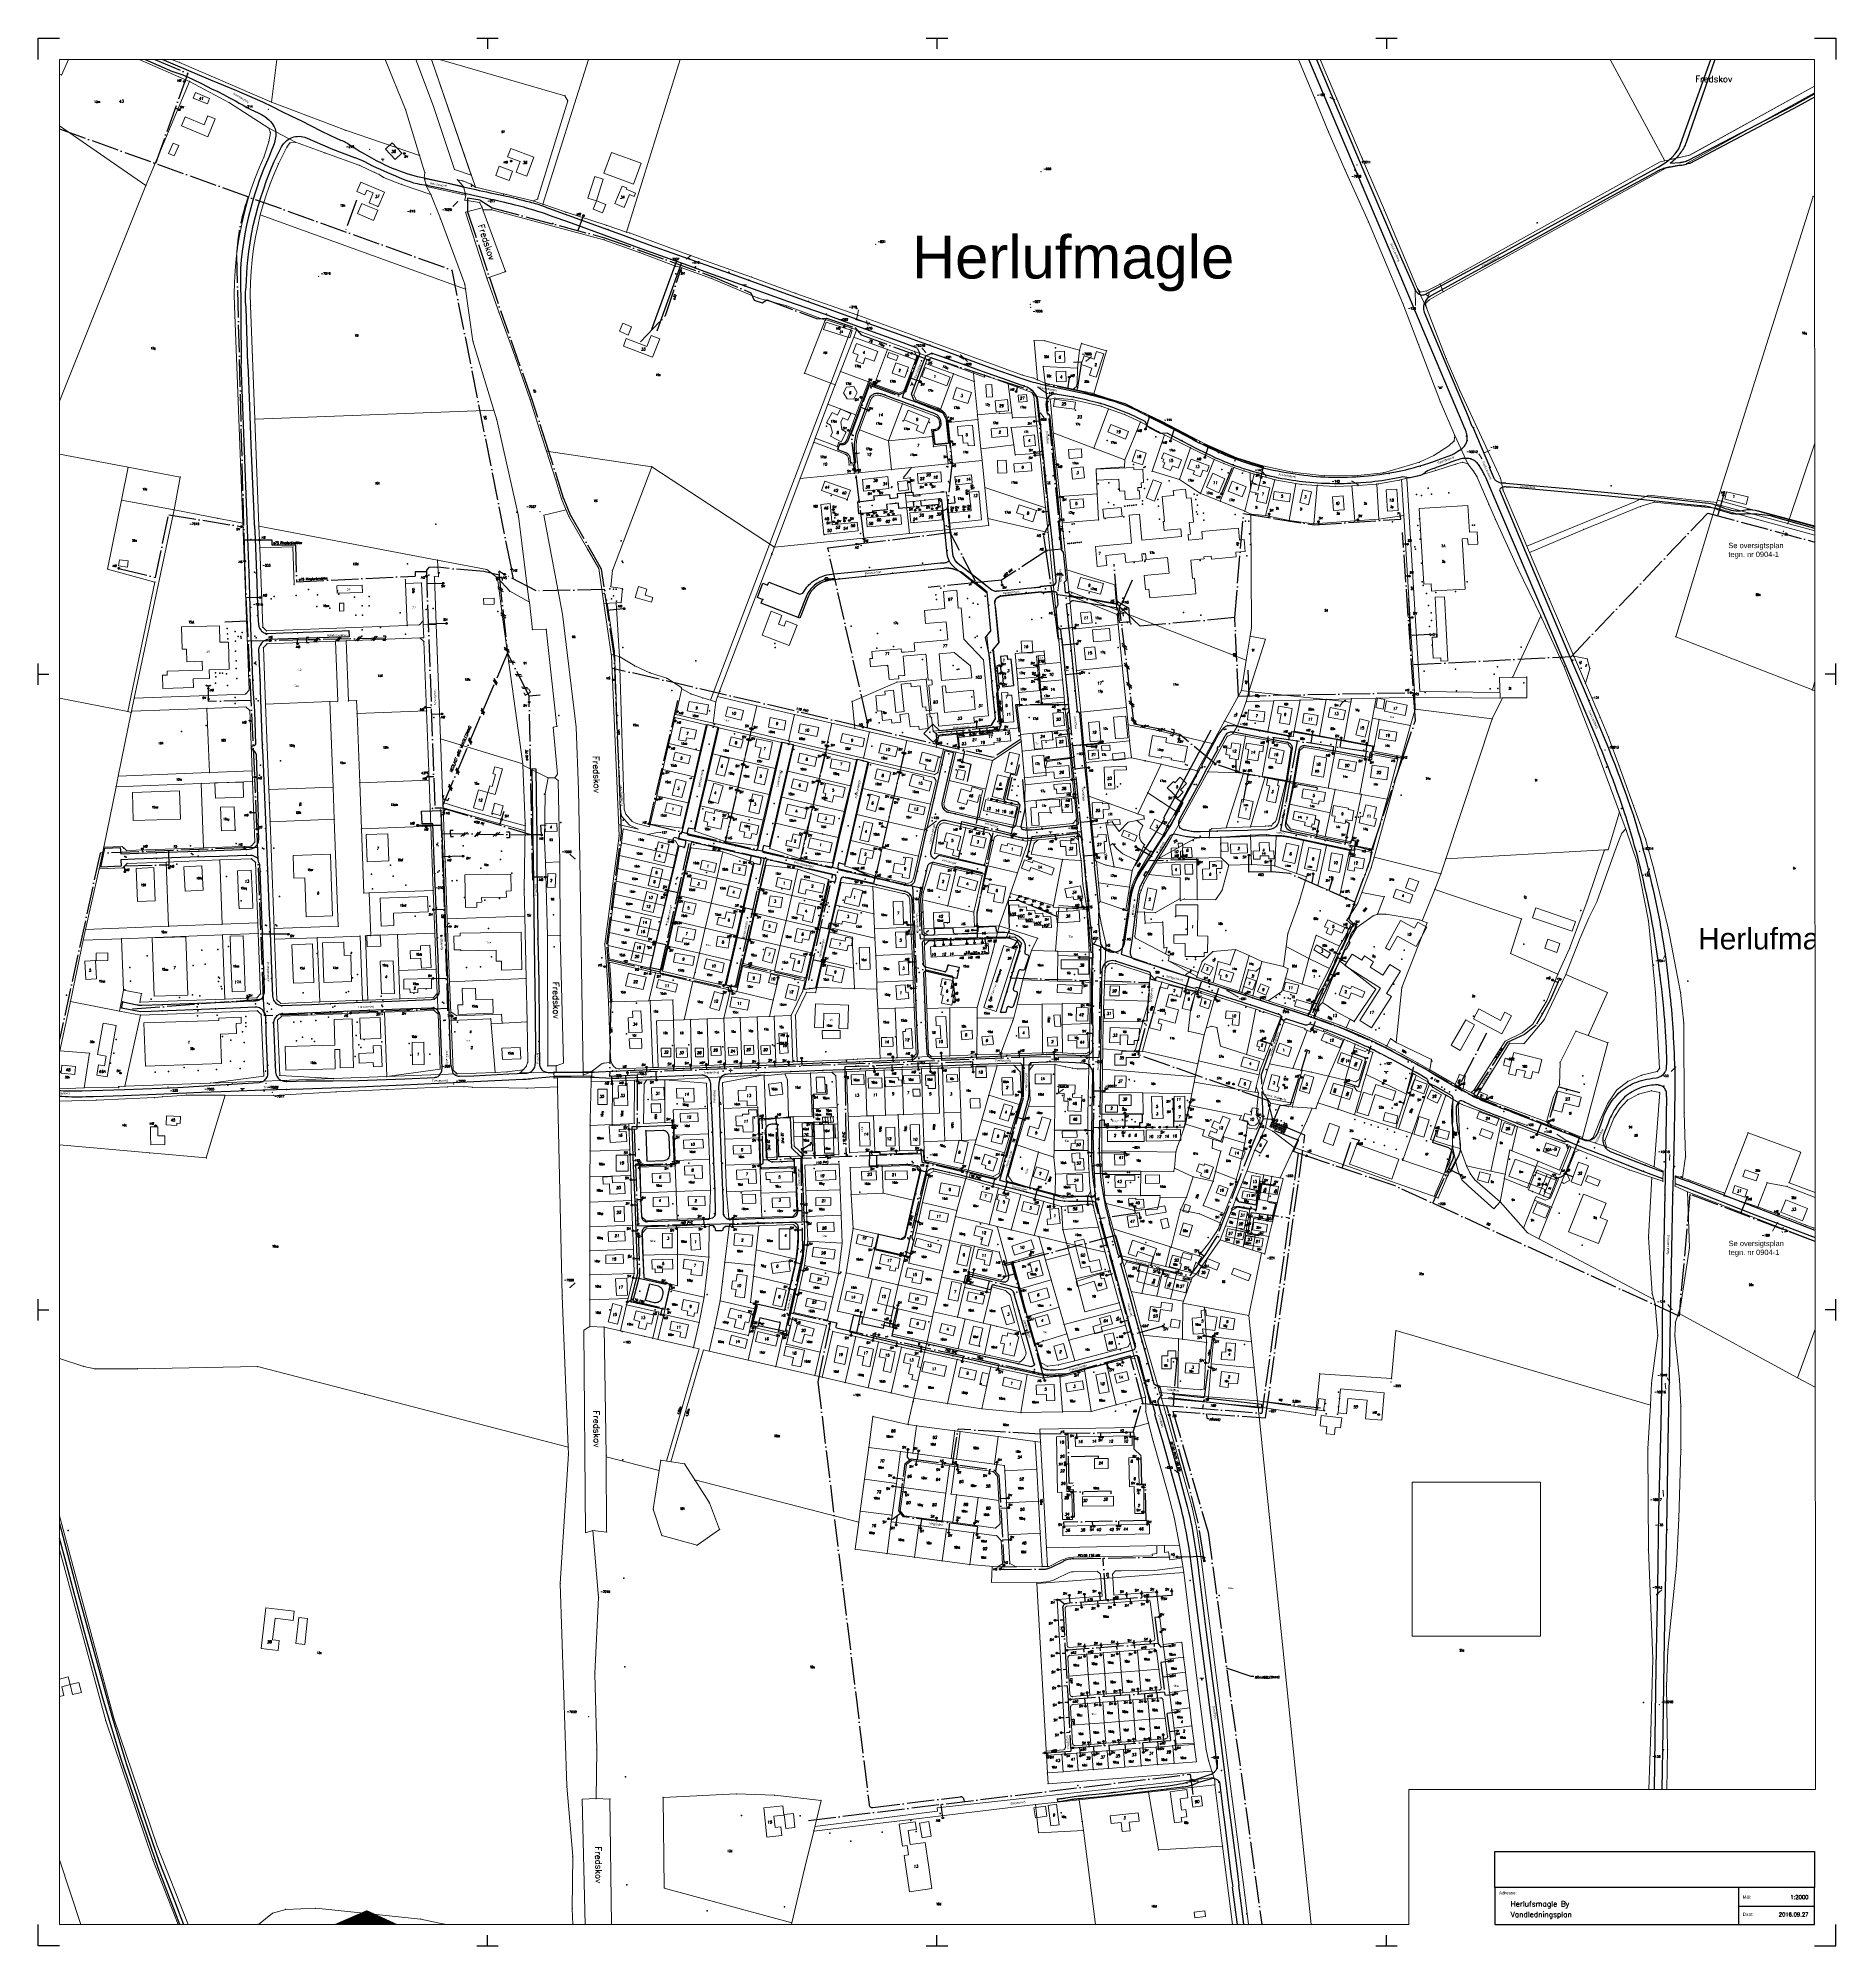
# Paper-space layout 'Oversigt-Herlufmagle' of a CAD drawing. Header units: millimetres. Extents: x -757 to 83, y 116 to 1007.
# The model-space entities are those that its viewports show. They can reach past a viewport. Long polylines and large blocks are cut down to what shows.
import ezdxf
from ezdxf.enums import TextEntityAlignment as Align

# ---------------------------------------------------------------- set-up
doc = ezdxf.new("R2010")
doc.units = ezdxf.units.MM
doc.header["$LTSCALE"] = 0.5
doc.linetypes.add('DASHED_3', pattern=[5, 3, -2])
doc.linetypes.add('VVS3', pattern=[16, 12.8, -1.6, 0, -1.6])
doc.layers.get('DEFPOINTS').update_dxf_attribs({"lineweight": 5})
for name, color, linetype, lineweight in [('ADMN_GR', 1, 'Continuous', 5), ('bygning', 1, 'Continuous', 5), ('FREDSKOV', 1, 'Continuous', 5), ('FRSKOV_L', 1, 'Continuous', 5), ('MILJOE', 1, 'Continuous', 5), ('OPTAGETVEJ', 1, 'Continuous', 5), ('PILE', 1, 'Continuous', 5), ('skel', 142, 'Continuous', 5), ('SKELKREDS', 1, 'Continuous', 5), ('SKELPKT', 1, 'Continuous', 5), ('SKOV_TEKST', 1, 'Continuous', 5), ('SL-Målebrønd', 70, 'Continuous', 30), ('SL-Stophane', 4, 'Continuous', 30), ('SL-Tekst', 1, 'Continuous', 0), ('SL-Vandledning', 6, 'DASHED_3', 50)]:
    doc.layers.add(name, color=color, linetype=linetype, lineweight=lineweight)
for name, color, linetype in [('Bygninger', 1, 'Continuous'), ('Forsyningsområde', 100, 'Continuous'), ('Husnr', 3, 'Continuous'), ('K29-M--', 140, 'Continuous'), ('MATRNR', 12, 'Continuous'), ('ramme-2', 3, 'Continuous'), ('SL-tekst2', 3, 'Continuous'), ('Spildevand', 2, 'Continuous'), ('tekst', 1, 'Continuous'), ('Tekst-stor', 7, 'Continuous'), ('TF_V_---_Stikledning', 150, 'VVS3'), ('TF_V_---_Stophane', 3, 'Continuous'), ('TF_V_---_Tekst', 1, 'Continuous'), ('TF_V_---Udgået vandledning', 140, 'VVS3'), ('Tgh1', 7, 'Continuous'), ('Vej', 7, 'Continuous'), ('Vejnavn', 9, 'Continuous')]:
    doc.layers.add(name, color=color, linetype=linetype)
for name, color, linetype, lineweight, plot in [('FIKS_PILE', 9, 'Continuous', 5, False), ('FIKS_TEKST', 6, 'Continuous', 5, False), ('FIKSPUNKT', 1, 'Continuous', 5, False), ('Hjælpelinie', 50, 'Continuous', 0, False)]:
    doc.layers.add(name, color=color, linetype=linetype, lineweight=lineweight, plot=plot)
doc.styles.add('ARIAL', font='arial.ttf')
doc.styles.add('Ariel', font='arial.ttf')
doc.styles.add('ROMANS', font='ROMANS')
doc.styles.get("Standard").update_dxf_attribs({"font": 'romans.shx', "width": 0.75})
picture_1 = doc.add_image_def('image1.jpg', size_in_pixel=(990, 112))

# ---------------------------------------------------------------- blocks, each defined once
blk = doc.blocks.new('_90x84')
at = {"color": 1}
for p, q in [((0, 891), (10, 891)), ((0, 881), (0, 891)), ((205, 891), (215, 891)), ((210, 891), (210, 886)), ((415, 891), (425, 891)), ((420, 891), (420, 886)), ((625, 891), (635, 891)), ((630, 891), (630, 886)), ((830, 891), (840, 891)), ((840, 891), (840, 881)), ((0, 589), (0, 599)), ((840, 589), (840, 599)), ((0, 594), (5, 594)), ((840, 594), (835, 594)), ((0, 292), (0, 302)), ((0, 297), (5, 297)), ((840, 297), (835, 297)), ((840, 292), (840, 302)), ((0, 0), (0, 10)), ((840, 0), (840, 10)), ((10, 0), (0, 0)), ((205, 0), (215, 0)), ((210, 0), (210, 5)), ((415, 0), (425, 0)), ((420, 0), (420, 5)), ((625, 0), (635, 0)), ((630, 0), (630, 5)), ((830, 0), (840, 0))]:
    blk.add_line(p, q, dxfattribs=at)
blk = doc.blocks.new('Hoved')
at = {"layer": 'ramme-2'}
for p, q in [((-45.41, 10), (-45.41, 27.18)), ((-45.41, 18.59), (-10, 18.59))]:
    blk.add_line(p, q, dxfattribs=at)
blk.add_lwpolyline([(-159.3, 10), (-10, 10), (-10, 27.18), (-159.3, 27.18)], close=True, dxfattribs=at)
at = {"layer": 'tekst', "color": 140, "char_height": 1.5, "attachment_point": 1, "style": 'ARIAL'}
for s, insert, width in [('Adresse:', (-157.39, 25.53), 3.9587), ('Mål:', (-43.5, 23.58), 3.9587), ('Dato:', (-43.5, 15.5), 5.0085)]:
    blk.add_mtext(s, dxfattribs=dict(at, insert=insert, width=width))
at = {"layer": 'tekst', "color": 3, "style": 'ROMANS', "flags": 4}
for tag, p in [('EMNE-1', (-151.94, 18.35)), ('EMNE-2', (-151.94, 13.45))]:
    blk.add_attdef(tag, p, '', height=2.5, dxfattribs=at)
at = {"layer": 'tekst', "color": 1, "style": 'ROMANS', "flags": 4}
for tag, p in [('MAAL', (-12.8, 21.85)), ('DATO', (-12.8, 13.77))]:
    blk.add_attdef(tag, text='', height=1.8, dxfattribs=at).set_placement(p, align=Align.RIGHT)
at = {"layer": 'K29-M--'}
image = blk.add_image(picture_1, insert=(-159.3, 27.18), size_in_units=(149.3, 16.89), dxfattribs=at)
image.dxf.flags = 7
blk = doc.blocks.new('270554_270554.DWG_FMEBLOCK9')
at = {"layer": 'MILJOE', "color": 7}
for points in [[(-141.55, 202.44), (-141.91, 162.27), (-147.03, 161.69), (-146.13, 137.62), (-145.23, 113.59), (-144.36, 90.02), (-143.51, 67.04), (-142.68, 44.57), (-141.85, 22.09), (-147.73, -1.37), (-149.22, -7.14), (-119, -14.13), (-124.62, -38.48), (-154.83, -31.52), (-170.04, -28.01), (-168.06, -148.06), (-168.05, -149.4), (-118.67, -162.18), (-117.18, -152.49), (-95.07, -155.71), (-85.46, -170.77), (67.91, -210.45), (69.32, -199.92), (73.29, -170.19), (77.27, -140.45), (81.13, -111.57), (113.83, -119.05), (119.5, -94.55), (98.04, -89.65), (76.58, -84.75), (55.14, -79.86), (33.71, -74.97), (43.55, -32.08), (65.01, -36.97), (86.47, -41.87), (107.94, -46.77), (129.33, -51.64), (131.7, -41.99), (99.38, -34.56), (101.5, -25.3), (72.27, -18.63), (47.91, -13.07), (56.07, 22.51), (62.59, 64.11), (85.93, 58.78), (82.57, 44.16), (110.83, 37.71), (115.71, 36.6), (121.07, 60), (127.56, 88.26), (133.68, 114.93), (137.93, 117.6), (167.96, 110.76), (170.04, 118.46), (129.22, 127.81), (128.86, 137.53), (105.88, 136.68), (82.89, 135.82), (59.25, 134.95), (57.99, 168.42), (56.43, 210.45), (42.83, 209.9), (46.45, 206.53), (47.62, 176.92), (47.97, 167.96), (48.19, 161.69), (48.64, 148.7), (49.18, 133.07), (27.27, 132.34), (17.07, 132), (-17.69, 130.22), (-19.03, 165.61), (-26.01, 165.19), (-25.41, 148.74), (-24.53, 124.51), (-24.35, 119.51), (8.63, 120.74), (9.46, 98.26), (10.16, 79.33), (6.74, 75.65), (-22.69, 74.56), (-53.68, 73.41), (-55.59, 98.35), (-56.52, 123.32), (-57.39, 147.56), (-58.46, 176.19), (-59.36, 200.32), (-20.66, 207.41), (-113.31, 202.83), (-74.35, 199.73), (-73.47, 176.1), (-72.59, 152.52), (-71.73, 128.82), (-70.66, 99.79), (-71.7, 73.74), (-101.68, 72.63), (-131.11, 71.54), (-134.79, 74.96), (-135.62, 97.38), (-136.51, 121.36), (-103.53, 122.58), (-103.71, 127.64), (-104.58, 151.26), (-105.04, 163.34), (-113.24, 163.02), (-133.23, 162.23), (-132.67, 198.99), (-130.18, 202.85)], [(43.78, -0.28), (38.82, -21.7), (7.16, -14.42), (12.11, 7), (17.29, 29.4), (20.17, 52.15), (19.32, 75.12), (18.44, 99.09), (17.55, 123.07), (49.53, 124.25), (50.42, 100.28), (51.3, 76.31), (52.25, 50.34), (48.96, 22.12)], [(122.24, 121.18), (124.9, 116.92), (118.84, 90.51), (90.67, 97.02), (60.69, 95.91), (59.77, 120.88), (89.75, 122), (114.74, 122.92)], [(-101.38, 64.64), (-71.9, 65.74), (-72.18, 37.26), (-76.59, -0.22), (-81.22, -23.84), (-86.62, -47.21), (-119.75, -39.6), (-114.35, -16.22), (-108.96, 7.16), (-107.85, 12.04), (-132.69, 17.97), (-133.46, 38.95), (-134.24, 59.87), (-130.82, 63.55)], [(3.9, 11.45), (-1.61, -12.41), (-28.41, -6.25), (-29.53, -11.12), (-33.36, -27.67), (-28.49, -28.79), (-2.67, -34.73), (2.2, -35.85), (6.03, -19.29), (37.7, -26.57), (31.96, -51.4), (26.89, -73.31), (-9.65, -64.91), (-35.47, -58.97), (-72, -50.58), (-66.94, -28.67), (-61.71, -3.71), (-59.42, 14.38), (-57.34, 32.46), (-53.35, 65.42), (-25.38, 66.46), (7.04, 67.66), (10.78, 64.07), (10.88, 56.88), (10.62, 49.69), (10.02, 42.52), (9.08, 35.39), (8.15, 30.19), (7.05, 25.04)]]:
    blk.add_lwpolyline(points, close=True, dxfattribs=at)
blk = doc.blocks.new('270554_270554.DWG_FMEBLOCK10')
at = {"layer": 'PILE', "color": 7}
for points in [[(-2.9, -3.12), (-2.49, -2.18), (-2.03, -1.32), (-1.52, -0.53), (-0.94, 0.23), (-0.28, 0.91), (0.41, 1.55), (1.19, 2.13), (2.01, 2.64), (2.9, 3.12)], [(2.9, 3.12), (2.44, 2.95), (1.91, 2.85), (1.35, 2.82), (1.91, 2.85), (2.44, 2.95), (2.9, 3.12), (2.51, 2.85), (2.16, 2.44), (1.83, 1.96), (2.16, 2.44), (2.51, 2.85), (2.9, 3.12)]]:
    blk.add_lwpolyline(points, dxfattribs=at)
blk = doc.blocks.new('270554_270554.DWG_FMEBLOCK11')
at = {"layer": 'PILE', "color": 7}
for points in [[(-2.39, 1.51), (-2.13, 1.11), (-1.93, 0.6), (-1.8, 0.04), (-1.93, 0.6), (-2.13, 1.11), (-2.39, 1.51), (-2.03, 1.18), (-1.57, 0.9), (-1.04, 0.67), (-1.57, 0.9), (-2.03, 1.18), (-2.39, 1.51)], [(2.39, -1.51), (1.73, -1.36), (1.12, -1.18), (0.53, -0.93), (-0.03, -0.65), (-0.56, -0.29), (-1.07, 0.09), (-1.52, 0.52), (-1.98, 1), (-2.39, 1.51)]]:
    blk.add_lwpolyline(points, dxfattribs=at)
blk = doc.blocks.new('270554_270554.DWG_FMEBLOCK12')
at = {"layer": 'PILE', "color": 7}
for points in [[(-2.69, -1.69), (-2.23, -1.11), (-1.73, -0.6), (-1.19, -0.11), (-0.64, 0.29), (-0.03, 0.65), (0.61, 0.95), (1.27, 1.21), (1.96, 1.41), (2.69, 1.56)], [(2.69, 1.56), (2.18, 1.51), (1.65, 1.56), (1.09, 1.69), (1.65, 1.56), (2.18, 1.51), (2.69, 1.56), (2.23, 1.38), (1.78, 1.1), (1.35, 0.72), (1.78, 1.1), (2.23, 1.38), (2.69, 1.56)]]:
    blk.add_lwpolyline(points, dxfattribs=at)
blk = doc.blocks.new('270554_270554.DWG_FMEBLOCK13')
at = {"layer": 'PILE', "color": 7}
for points in [[(-2.73, -1.79), (-2.27, -1.18), (-1.77, -0.62), (-1.23, -0.14), (-0.65, 0.29), (-0.04, 0.67), (0.6, 1), (1.28, 1.28), (1.99, 1.51), (2.73, 1.69)], [(2.73, 1.69), (2.25, 1.64), (1.71, 1.66), (1.16, 1.79), (1.71, 1.66), (2.25, 1.64), (2.73, 1.69), (2.27, 1.51), (1.84, 1.21), (1.41, 0.83), (1.84, 1.21), (2.27, 1.51), (2.73, 1.69)]]:
    blk.add_lwpolyline(points, dxfattribs=at)
blk = doc.blocks.new('270554_270554.DWG_FMEBLOCK18')
at = {"layer": 'FIKS_PILE', "color": 6}
blk.add_line((3.09, -2.93), (-3.09, 2.93), dxfattribs=at)
blk = doc.blocks.new('270554_270554.DWG_FMEBLOCK19')
at = {"layer": 'FIKS_PILE', "color": 6}
blk.add_line((3.68, -2.67), (-3.68, 2.67), dxfattribs=at)
blk = doc.blocks.new('270554_270554.DWG_FMEBLOCK20')
at = {"layer": 'FIKS_PILE', "color": 6}
blk.add_line((1.65, -2.16), (-1.65, 2.16), dxfattribs=at)
blk = doc.blocks.new('270554_270554.DWG_FMEBLOCK21')
at = {"layer": 'FIKS_PILE', "color": 6}
blk.add_line((2.51, 2.16), (-2.51, -2.16), dxfattribs=at)
blk = doc.blocks.new('270554_270554.DWG_FMEBLOCK22')
at = {"layer": 'FIKS_PILE', "color": 6}
blk.add_line((-1.44, 1.85), (1.44, -1.85), dxfattribs=at)
blk = doc.blocks.new('270554_270554.DWG_FMEBLOCK23')
at = {"layer": 'FIKS_PILE', "color": 6}
blk.add_line((0.22, -7.49), (-0.22, 7.49), dxfattribs=at)
blk = doc.blocks.new('270554_270554.DWG_FMEBLOCK24')
at = {"layer": 'FIKS_PILE', "color": 6}
blk.add_line((-1.38, 2.16), (1.38, -2.16), dxfattribs=at)
blk = doc.blocks.new('270554_270554.DWG_FMEBLOCK25')
at = {"layer": 'FIKS_PILE', "color": 6}
blk.add_line((2.65, 1.12), (-2.65, -1.12), dxfattribs=at)
blk = doc.blocks.new('270554_270554.DWG_FMEBLOCK26')
at = {"layer": 'FIKS_PILE', "color": 6}
blk.add_line((-3, 1.65), (3, -1.65), dxfattribs=at)
blk = doc.blocks.new('270554_270554.DWG_FMEBLOCK27')
at = {"layer": 'FIKS_PILE', "color": 6}
blk.add_line((0.31, -2.6), (-0.31, 2.6), dxfattribs=at)
blk = doc.blocks.new('270554_270554.DWG_FMEBLOCK28')
at = {"layer": 'FIKS_PILE', "color": 6}
blk.add_line((-1.28, 2.16), (1.28, -2.16), dxfattribs=at)
blk = doc.blocks.new('270554_270554.DWG_FMEBLOCK30')
at = {"layer": 'FIKS_PILE', "color": 6}
blk.add_line((-1.85, 2.26), (1.85, -2.26), dxfattribs=at)
blk = doc.blocks.new('270554_270554.DWG_FMEBLOCK31')
at = {"layer": 'FIKS_PILE', "color": 6}
blk.add_line((-2.35, -3.96), (2.35, 3.96), dxfattribs=at)
blk = doc.blocks.new('270554_270554.DWG_FMEBLOCK32')
at = {"layer": 'FIKS_PILE', "color": 6}
blk.add_line((0.05, 2.62), (-0.05, -2.62), dxfattribs=at)
blk = doc.blocks.new('270554_270554.DWG_FMEBLOCK33')
at = {"layer": 'FIKS_PILE', "color": 6}
blk.add_line((-5.3, 3.61), (5.3, -3.61), dxfattribs=at)
blk = doc.blocks.new('270554_270554.DWG_FMEBLOCK34')
at = {"layer": 'FIKS_PILE', "color": 6}
blk.add_line((-1.94, -2.12), (1.94, 2.12), dxfattribs=at)
blk = doc.blocks.new('270554_270554.DWG_FMEBLOCK35')
at = {"layer": 'FIKS_PILE', "color": 6}
blk.add_line((-0.94, -2.12), (0.94, 2.12), dxfattribs=at)
blk = doc.blocks.new('270554_270554.DWG_FMEBLOCK36')
at = {"layer": 'FIKS_PILE', "color": 6}
blk.add_line((-0.99, -1.93), (0.99, 1.93), dxfattribs=at)
blk = doc.blocks.new('270554_270554.DWG_FMEBLOCK37')
at = {"layer": 'FIKS_PILE', "color": 6}
blk.add_line((-1.97, 1.66), (1.97, -1.66), dxfattribs=at)
blk = doc.blocks.new('270554_270554.DWG_FMEBLOCK38')
at = {"layer": 'FIKS_PILE', "color": 6}
blk.add_line((3.92, -1.31), (-3.92, 1.31), dxfattribs=at)
blk = doc.blocks.new('270554_270554.DWG_FMEBLOCK39')
at = {"layer": 'FIKS_PILE', "color": 6}
blk.add_line((5.35, -3.06), (-5.35, 3.06), dxfattribs=at)
blk = doc.blocks.new('270554_270554.DWG_FMEBLOCK40')
at = {"layer": 'FIKS_PILE', "color": 6}
blk.add_line((1.65, 2.16), (-1.65, -2.16), dxfattribs=at)
blk = doc.blocks.new('270554_270554.DWG_FMEBLOCK41')
at = {"layer": 'FIKS_PILE', "color": 6}
blk.add_line((0.14, -2.6), (-0.14, 2.6), dxfattribs=at)
blk = doc.blocks.new('270554_270554.DWG_FMEBLOCK42')
at = {"layer": 'FIKS_PILE', "color": 6}
blk.add_line((0.03, 3.95), (-0.03, -3.95), dxfattribs=at)
blk = doc.blocks.new('270554_270554.DWG_FMEBLOCK43')
at = {"layer": 'FIKS_PILE', "color": 6}
blk.add_line((2.45, 2.16), (-2.45, -2.16), dxfattribs=at)
blk = doc.blocks.new('270554_270554.DWG_FMEBLOCK45')
at = {"layer": 'FIKS_PILE', "color": 6}
blk.add_line((-0.61, -2.12), (0.61, 2.12), dxfattribs=at)
blk = doc.blocks.new('270554_270554.DWG_FMEBLOCK51')
at = {"layer": 'FIKS_PILE', "color": 6}
blk.add_line((-5.25, 1.6), (5.25, -1.6), dxfattribs=at)
blk = doc.blocks.new('270554_270554.DWG_FMEBLOCK52')
at = {"layer": 'FIKS_PILE', "color": 6}
blk.add_line((0.83, 3.96), (-0.83, -3.96), dxfattribs=at)
blk = doc.blocks.new('270554_270554.DWG_FMEBLOCK53')
at = {"layer": 'FIKS_PILE', "color": 6}
blk.add_line((0.67, -2.16), (-0.67, 2.16), dxfattribs=at)
blk = doc.blocks.new('270554_270554.DWG_FMEBLOCK54')
at = {"layer": 'FIKS_PILE', "color": 6}
blk.add_line((-1.74, 2.16), (1.74, -2.16), dxfattribs=at)
blk = doc.blocks.new('270554_270554.DWG_FMEBLOCK55')
at = {"layer": 'FIKS_PILE', "color": 6}
blk.add_line((-1.98, 0.98), (1.98, -0.98), dxfattribs=at)
blk = doc.blocks.new('270554_270554.DWG_FMEBLOCK56')
at = {"layer": 'FIKS_PILE', "color": 6}
blk.add_line((-2.24, -2.16), (2.24, 2.16), dxfattribs=at)
blk = doc.blocks.new('270554_270554.DWG_FMEBLOCK57')
at = {"layer": 'FIKS_PILE', "color": 6}
blk.add_line((-1.96, -1.63), (1.96, 1.63), dxfattribs=at)
blk = doc.blocks.new('270554_270554.DWG_FMEBLOCK60')
at = {"layer": 'FIKS_PILE', "color": 6}
blk.add_line((-1.98, 1.18), (1.98, -1.18), dxfattribs=at)
blk = doc.blocks.new('270554_270554.DWG_FMEBLOCK61')
at = {"layer": 'FIKS_PILE', "color": 6}
blk.add_line((1.69, -2.16), (-1.69, 2.16), dxfattribs=at)
blk = doc.blocks.new('270554_270554.DWG_FMEBLOCK62')
at = {"layer": 'FIKS_PILE', "color": 6}
blk.add_line((2.3, 2.16), (-2.3, -2.16), dxfattribs=at)
blk = doc.blocks.new('270554_270554.DWG_FMEBLOCK63')
at = {"layer": 'FIKS_PILE', "color": 6}
blk.add_line((2.29, 2.16), (-2.29, -2.16), dxfattribs=at)
blk = doc.blocks.new('270554_270554.DWG_FMEBLOCK64')
at = {"layer": 'FIKS_PILE', "color": 6}
blk.add_line((2.98, 2.17), (-2.98, -2.17), dxfattribs=at)
blk = doc.blocks.new('270554_270554.DWG_FMEBLOCK68')
at = {"layer": 'FIKS_PILE', "color": 6}
blk.add_line((-2.39, 2.16), (2.39, -2.16), dxfattribs=at)
blk = doc.blocks.new('270554_270554.DWG_FMEBLOCK69')
at = {"layer": 'FIKS_PILE', "color": 6}
blk.add_line((5.14, 1.08), (-5.14, -1.08), dxfattribs=at)
blk = doc.blocks.new('270554_270554.DWG_FMEBLOCK70')
at = {"layer": 'FIKS_PILE', "color": 6}
blk.add_line((5.49, 4.34), (-5.49, -4.34), dxfattribs=at)
blk = doc.blocks.new('270554_270554.DWG_FMEBLOCK71')
at = {"layer": 'FIKS_PILE', "color": 6}
blk.add_line((0.86, 6.59), (-0.86, -6.59), dxfattribs=at)
blk = doc.blocks.new('A$C51F220BA')
at = {"layer": 'SL-tekst2', "style": 'ROMANS', "oblique": 10}
blk.add_text('SH', height=2.5, dxfattribs=at).set_placement((-0.42, 0))

msp = doc.modelspace()

# ---------------------------------------------------------------- hatches: boundary and pattern name
at = {"layer": 'SL-Vandledning'}
h = msp.add_hatch(dxfattribs=at)
h.set_pattern_fill('ANSI31', color=1, scale=0.5, angle=331.125, style=0)
h.set_pattern_definition([(16.125, (799142.215, 6036724.3136), (-0.44090248, 1.525044672), [])])
h.paths.add_polyline_path([(674826.46, 6132961.56), (674836.55, 6132957.55), (674837.65, 6132960.34), (674841.39, 6132958.83), (674840.79, 6132957.34), (674841.86, 6132956.93), (674841.12, 6132955.18), (674840.1, 6132955.61), (674837.67, 6132949.54), (674834.13, 6132950.94), (674834.77, 6132952.46), (674824.49, 6132956.57)])

# ---------------------------------------------------------------- linework, layer by layer
at = {"layer": 'ADMN_GR', "color": 220}
for p, q in [((673879.44, 6132210.95), (673892.49, 6132221.39)), ((673879.44, 6132210.95), (673892.49, 6132221.39)), ((673892.49, 6132221.39), (673904.84, 6132224.85)), ((673892.49, 6132221.39), (673904.84, 6132224.85)), ((673904.84, 6132224.85), (673932.83, 6132225.95)), ((673904.84, 6132224.85), (673932.83, 6132225.95)), ((673932.83, 6132225.95), (674031.06, 6132215.85)), ((673932.83, 6132225.95), (674031.06, 6132215.85)), ((673857.62, 6132188.97), (673879.44, 6132210.95)), ((673857.62, 6132188.97), (673879.44, 6132210.95)), ((674052.78, 6132211.22), (674031.06, 6132215.85)), ((674052.78, 6132211.22), (674031.06, 6132215.85)), ((674052.78, 6132211.22), (674155.1, 6132208.22)), ((674052.78, 6132211.22), (674155.1, 6132208.22)), ((674155.1, 6132208.22), (674155.01, 6132204.04)), ((674155.1, 6132208.22), (674155.01, 6132204.04)), ((674155.01, 6132204.04), (674169.61, 6132204.59)), ((674155.01, 6132204.04), (674169.61, 6132204.59)), ((674169.61, 6132204.59), (674173.34, 6132204.67)), ((674169.61, 6132204.59), (674173.34, 6132204.67)), ((674173.34, 6132204.67), (674204.51, 6132205.34)), ((674173.34, 6132204.67), (674204.51, 6132205.34)), ((674204.51, 6132205.34), (674209.19, 6132205.27)), ((674204.51, 6132205.34), (674209.19, 6132205.27)), ((674209.19, 6132205.27), (674237.48, 6132204.88)), ((674209.19, 6132205.27), (674237.48, 6132204.88)), ((674237.48, 6132204.88), (674256.91, 6132204.86)), ((674237.48, 6132204.88), (674256.91, 6132204.86)), ((674256.91, 6132204.86), (674310.31, 6132197.07)), ((674256.91, 6132204.86), (674310.31, 6132197.07))]:
    msp.add_line(p, q, dxfattribs=at)
at = {"layer": 'bygning'}
for points in [[(673689.69, 6133961.21, 33.19), (673679.17, 6133966.57, 33.19), (673674.99, 6133958.37, 33.19), (673685.5, 6133953.01, 33.27)], [(673820.48, 6133922.05, 31.42), (673818.34, 6133916.91, 31.8), (673831.59, 6133911.41, 31.83), (673833.72, 6133916.55, 31.75)], [(673807.3, 6133890.97, 31.8), (673832.08, 6133880.7, 32.41), (673839.03, 6133897.47, 32.36), (673832, 6133900.39, 32.43), (673828.55, 6133892.07, 31.8), (673810.8, 6133899.42, 31.9)], [(673799.71, 6133874.82, 30.92), (673795.4, 6133865.11, 30.92), (673800.58, 6133862.82, 30.92), (673804.88, 6133872.53, 30.92)], [(673998.04, 6133869.09, 35.85), (674007.01, 6133859.58, 35.88), (674013.26, 6133865.47, 35.45), (674004.28, 6133874.98, 35.45)], [(674115.13, 6133869.81, 40.06), (674112.18, 6133861.98, 40.11), (674123.94, 6133857.55, 40.11), (674120.19, 6133847.58, 40.11), (674130.09, 6133843.85, 40.11), (674136.79, 6133861.66, 40.09)], [(674236.9, 6133856.1, 46.44), (674209.19, 6133866.14, 46.44), (674202.14, 6133846.67, 46.44), (674229.84, 6133836.63, 46.44)], [(674116.86, 6133848.77, 39.99), (674104.43, 6133853.42, 39.99), (674101.16, 6133844.67, 39.99), (674113.59, 6133840.03, 39.99)], [(674193.59, 6133843.57, 45.27), (674187.26, 6133823.57, 44.23), (674195.27, 6133821.04, 44.29), (674201.6, 6133841.03, 44.29)], [(673991.35, 6133815.42, 35.37), (673997.11, 6133828.94, 34.41), (673975.01, 6133838.37, 34.11), (673971.31, 6133829.7, 34.11), (673978.6, 6133826.59, 34.46), (673980.49, 6133831, 34.43), (673986.63, 6133828.38, 34.84), (673982.68, 6133819.12, 35.07), (673990.15, 6133815.93, 35.04)], [(674219.36, 6133834.75, 44.68), (674212.44, 6133818.42, 43.63), (674221.08, 6133814.76, 43.68), (674226.17, 6133826.77, 44.58), (674230.54, 6133824.92, 44.53), (674231.82, 6133827.95, 44.53), (674222.97, 6133831.7, 44.53), (674223.52, 6133832.99, 44.48)], [(673976.07, 6133818.47, 33.57), (673972.03, 6133808.95, 33.85), (673986.73, 6133802.7, 33.85), (673990.77, 6133812.22, 33.88), (673981.67, 6133816.09, 33.69)], [(674195.27, 6133821.04, 44.29), (674192.07, 6133813.2, 44.31), (674200.9, 6133809.6, 44.31), (674204.09, 6133817.44, 44.31)], [(674224.68, 6133695.48, 35.98), (674228.06, 6133703.11, 36), (674220, 6133706.68, 36), (674216.62, 6133699.05, 36)], [(674432.06, 6133692.9, 46.46), (674434.27, 6133699.79, 46.76), (674409.72, 6133707.67, 46.76), (674407.51, 6133700.77, 46.75)], [(674220.38, 6133685.3, 37.41), (674247.68, 6133674.75, 36.87), (674254.38, 6133692.07, 37.22), (674246.2, 6133695.24, 37.26), (674242.24, 6133685, 37.27), (674235.03, 6133687.79, 37.26), (674223.12, 6133692.39, 37.25)], [(674438.14, 6133687.72, 47.09), (674434.83, 6133678.92, 46.64), (674439.84, 6133677.03, 46.79), (674437.61, 6133671.12, 47.09), (674444.3, 6133668.6, 47.09), (674446.43, 6133674.24, 47.09), (674454.82, 6133671.08, 47.14), (674458.24, 6133680.14, 47.14)], [(674632.92, 6133670.23, 49.14), (674632.48, 6133680.38, 49.21), (674623.74, 6133680.01, 49.2), (674624.18, 6133669.86, 49.2)], [(674648.19, 6133668.07, 49.25), (674658.28, 6133664.75, 49.26), (674656.11, 6133658.15, 49.14), (674662.06, 6133656.19, 49.19), (674669.21, 6133677.91, 49.18), (674662.65, 6133680.07, 49.15), (674660.37, 6133673.14, 49.18), (674650.89, 6133676.25, 50.77)], [(674477.07, 6133676.04, 47.49), (674468.4, 6133679.12, 47.59), (674466.85, 6133674.76, 47.59), (674475.52, 6133671.69, 47.49)], [(674474.82, 6133669.52, 47.59), (674471.53, 6133659.84, 47.59), (674483.53, 6133655.76, 47.59), (674486.82, 6133665.44, 47.59)], [(674502.27, 6133665.18, 48.59), (674499.14, 6133656.89, 48.54), (674522.6, 6133648.01, 48.69), (674525.73, 6133656.3, 48.74)], [(674624.88, 6133661.62, 49.5), (674625.09, 6133651.93, 49.54), (674634.17, 6133652.12, 49.33), (674633.96, 6133661.82, 49.33)], [(674435.71, 6133647.41, 43.64), (674428.85, 6133646.97, 43.64), (674426.21, 6133641.51, 43.64), (674429.44, 6133636.06, 43.64), (674435.59, 6133635.79, 43.64), (674438.94, 6133641.96, 43.64)], [(674545.59, 6133641.85, 49.41), (674531.75, 6133646.47, 49.41), (674528.29, 6133636.13, 49.41), (674542.13, 6133631.51, 49.41)], [(674559.81, 6133637.51, 49.25), (674565.26, 6133637.81, 49.2), (674564.63, 6133649.26, 49.24), (674559.18, 6133648.96, 49.24)], [(674579.19, 6133635.21, 48.98), (674567.76, 6133634.07, 49.26), (674568.79, 6133623.74, 49.26), (674580.22, 6133624.88, 49.27)], [(674589.8, 6133632.86, 50), (674597.75, 6133633.57, 50), (674597.18, 6133639.99, 50), (674589.22, 6133639.27, 50)], [(674641.86, 6133626.22, 48.09), (674642.78, 6133632.79, 48.32), (674623.36, 6133635.52, 48.31), (674622.44, 6133628.95, 48.13)], [(674415.37, 6133623.24, 42.29), (674410.29, 6133613.44, 42.21), (674414.03, 6133611.51, 41.98), (674415.66, 6133604.47, 41.98), (674413.88, 6133601.01, 41.98), (674424, 6133595.79, 42.06), (674428.68, 6133604.97, 41.74), (674424.55, 6133607.26, 41.74), (674423.48, 6133614.26, 41.73), (674425.52, 6133618.29, 41.87), (674430.07, 6133616.07, 41.67), (674432.86, 6133621.9, 41.63), (674423.39, 6133626.65, 40.74), (674420.42, 6133620.63, 42.11)], [(674506.49, 6133617.19, 46.76), (674486.46, 6133625.38, 46.76), (674482.76, 6133616.35, 46.84), (674495.72, 6133611.05, 46.56), (674493.89, 6133606.59, 46.56), (674500.97, 6133603.7, 46.56)], [(674546.67, 6133611.35, 48.09), (674532.5, 6133610.07, 48.2), (674533.27, 6133601.54, 48.09), (674537.29, 6133601.91, 48.09), (674537.96, 6133594.45, 48.09), (674542.38, 6133594.85, 48.09), (674542.64, 6133591.95, 48.09), (674548.37, 6133592.47, 48.09)], [(674579.69, 6133601.03, 48.52), (674578.96, 6133609.37, 48.53), (674564.11, 6133608.08, 48.53), (674564.83, 6133599.74, 48.53)], [(674673.18, 6133605.09, 47.82), (674689.52, 6133598.45, 47.53), (674692.38, 6133605.49, 47.58), (674676.03, 6133612.12, 47.69)], [(674605.42, 6133592.52, 46.31), (674604.42, 6133602.2, 46.31), (674594.18, 6133601.14, 47.44), (674595.18, 6133591.46, 47.45)], [(674637, 6133580.27, 47.07), (674648.89, 6133581.05, 47.05), (674648.35, 6133589.28, 47.04), (674636.46, 6133588.51, 47.04)], [(674695.9, 6133577.57, 46.9), (674705.37, 6133574.44, 45.85), (674708.98, 6133585.34, 45.84), (674699.51, 6133588.47, 47.1)], [(674725.28, 6133585.42, 45.67), (674723.34, 6133580.38, 45.68), (674725.44, 6133579.57, 45.68), (674724.45, 6133576.99, 45.68), (674726.28, 6133576.29, 45.68), (674724.54, 6133571.77, 45.68), (674731.79, 6133568.97, 45.69), (674733.47, 6133573.32, 45.69), (674738.92, 6133571.22, 45.69), (674741.92, 6133579.01, 45.69)], [(674578.67, 6133566.98, 44.43), (674578.21, 6133578.63, 44.5), (674569.85, 6133578.3, 44.81), (674570.31, 6133566.65, 44.82)], [(674585.31, 6133575.11, 46.24), (674586, 6133567.38, 46.25), (674602.08, 6133568.83, 46.26), (674601.39, 6133576.56, 46.25)], [(674750.82, 6133579.72, 45.63), (674747.62, 6133570.91, 45.08), (674754.01, 6133568.59, 45.13), (674752.94, 6133565.63, 45.03), (674759.76, 6133563.15, 45.43), (674762.01, 6133569.33, 46.48), (674765.8, 6133567.95, 45.63), (674767.83, 6133573.54, 45.63)], [(674495.08, 6133566.09, 42.21), (674495.73, 6133556.95, 42.14), (674517.76, 6133558.53, 42.18), (674517.1, 6133567.67, 42.17)], [(674530.1, 6133563.44, 43.34), (674530.89, 6133555.54, 42.99), (674546.36, 6133557.09, 42.97), (674545.58, 6133564.99, 42.91)], [(674639.06, 6133571.27, 47.38), (674640.1, 6133561.08, 47.38), (674651.22, 6133562.21, 47.43), (674650.18, 6133572.4, 47.43)], [(674662.16, 6133570.19, 46.19), (674662.59, 6133560.1, 46.48), (674683.52, 6133560.99, 46.52), (674683.99, 6133549.79, 46.53), (674689.11, 6133550, 46.53), (674689.44, 6133542.04, 46.54), (674703.11, 6133542.62, 46.55), (674702.8, 6133550.01, 46.54), (674701.13, 6133549.94, 46.54), (674701, 6133553.05, 46.51), (674704.58, 6133553.21, 46.51), (674704.39, 6133557.65, 46.51), (674706.27, 6133557.73, 46.51), (674705.74, 6133570.23, 46.53), (674697.47, 6133569.88, 46.32), (674697.39, 6133571.69, 46.31)], [(674771.24, 6133566.4, 45.67), (674765.37, 6133553.4, 45.67), (674776.68, 6133548.29, 45.69), (674782.55, 6133561.29, 45.68)], [(674432.53, 6133550.79, 38.43), (674408.51, 6133559.18, 38.15), (674405.39, 6133550.23, 38.05), (674429.4, 6133541.84, 38.2)], [(674443.7, 6133560.75, 38.17), (674444.89, 6133549.79, 39.5), (674468.56, 6133552.36, 39.54), (674467.37, 6133563.32, 39.56)], [(674476.6, 6133558.54, 40.47), (674477.83, 6133549.75, 40.58), (674486.84, 6133551.01, 40.59), (674485.6, 6133559.81, 40.55)], [(674723.22, 6133557.49, 44.4), (674715.43, 6133560.46, 44.84), (674708.97, 6133543.51, 44.48), (674716.75, 6133540.54, 44.46)], [(674789.17, 6133559.18, 44.93), (674785.42, 6133549.88, 45.07), (674798.65, 6133544.53, 45.08), (674802.41, 6133553.83, 45.08)], [(674807.48, 6133556.88, 43.97), (674805.67, 6133549.48, 43.97), (674813.67, 6133547.52, 43.98), (674811.91, 6133540.33, 43.98), (674820.91, 6133538.12, 43.99), (674824.49, 6133552.7, 43.98)], [(674552.45, 6133549.76, 41.87), (674543.53, 6133548.89, 41.89), (674545.22, 6133531.44, 41.96), (674524.21, 6133529.4, 42.03), (674525.13, 6133519.96, 41.96), (674555.06, 6133522.86, 42.26)], [(674724.93, 6133521.26, 44.67), (674725.36, 6133516.61, 44.67), (674725.69, 6133512.96, 44.68), (674728.4, 6133513.21, 44.68), (674741.31, 6133514.4, 44.68), (674741.94, 6133507.53, 44.66), (674704.8, 6133504.1, 50.23), (674702.56, 6133528.34, 50.39), (674692.92, 6133527.45, 50.38), (674695.35, 6133501.13, 50.38), (674661.52, 6133498, 45.91), (674663.23, 6133479.48, 45.93), (674672.11, 6133480.3, 45.93), (674671.23, 6133489.79, 45.93), (674689.02, 6133491.43, 45.16), (674689.78, 6133483.18, 44.42), (674705.48, 6133484.64, 44.66), (674704.86, 6133491.31, 44.99), (674708.38, 6133491.63, 44.99), (674708.9, 6133486, 45.02), (674728.94, 6133487.86, 44.98), (674730.32, 6133472.99, 45), (674707.14, 6133470.84, 44.98), (674708.35, 6133457.75, 44.99), (674711.54, 6133458.04, 45), (674712.29, 6133449.96, 45), (674755.47, 6133453.95, 44.79), (674754.13, 6133468.41, 44.78), (674752.19, 6133468.23, 44.78), (674750.61, 6133485.26, 44.77), (674763.03, 6133486.41, 44.78), (674762.83, 6133488.5, 44.77), (674769.64, 6133489.13, 44.77), (674769.89, 6133486.36, 44.78), (674793.15, 6133488.51, 44.79), (674792.76, 6133492.64, 44.79), (674801.56, 6133493.45, 44.79), (674800.55, 6133504.44, 44.78), (674796.24, 6133504.05, 44.78), (674795.2, 6133515.28, 44.77), (674760.9, 6133512.1, 44.75), (674761.55, 6133505.08, 44.73), (674748.58, 6133503.88, 45.03), (674748.09, 6133509.24, 45.03), (674750.19, 6133509.44, 45.03), (674749.18, 6133520.37, 44.99), (674753.11, 6133520.73, 45), (674751, 6133543.59, 44.9), (674746.49, 6133543.17, 44.69), (674745.72, 6133551.48, 44.68), (674734.28, 6133550.42, 44.65), (674734.72, 6133545.76, 44.65), (674723.78, 6133544.75, 44.65), (674725.94, 6133521.36, 44.67)], [(674828.57, 6133549.51, 43.08), (674827.47, 6133542.01, 43.16), (674842.75, 6133539.77, 43.18), (674843.85, 6133547.26, 43.14)], [(674863.42, 6133548.96, 42.33), (674855.26, 6133550.92, 42.28), (674852.41, 6133539.03, 43.08), (674860.57, 6133537.07, 43.13)], [(674934.42, 6133531.16, 40.37), (674944.31, 6133531.78, 39.86), (674943.07, 6133551.61, 39.84), (674933.17, 6133550.99, 39.76)], [(675269.67, 6133537.33, 32.88), (675271.37, 6133544.37, 32.87), (675251.33, 6133549.24, 32.85), (675249.63, 6133542.2, 32.86)], [(674439.8, 6133512.55, 37.33), (674438.98, 6133520.68, 37.32), (674415.57, 6133518.31, 37.31), (674413.57, 6133538.17, 37.29), (674404.89, 6133537.29, 37.29), (674407.71, 6133509.3, 37.31)], [(674637.5, 6133541.6, 45.65), (674638.1, 6133533.47, 45.79), (674650.79, 6133534.4, 45.8), (674650.19, 6133542.54, 45.79)], [(674893.16, 6133545.25, 41.78), (674882.97, 6133544.57, 41.78), (674883.84, 6133531.69, 41.78), (674894.03, 6133532.37, 41.78)], [(674517.77, 6133532.1, 41.53), (674488.03, 6133529.43, 41.54), (674488.86, 6133520.22, 40.95), (674518.6, 6133522.89, 41.04)], [(674590.12, 6133536.81, 44.28), (674587.81, 6133529.49, 43.93), (674594.73, 6133527.31, 43.93), (674593.72, 6133524.11, 43.94), (674603.11, 6133521.15, 43.94), (674606.42, 6133531.68, 43.86)], [(674668.52, 6133532.89, 45.29), (674669.31, 6133524.4, 45.82), (674686.44, 6133525.98, 45.83), (674685.66, 6133534.47, 45.85)], [(674964.17, 6133533.66, 40.44), (674968.33, 6133462.71, 41.3), (674975.16, 6133463.11, 41.44), (674975.55, 6133456.35, 38.06), (674979.07, 6133456.56, 38.06), (675006.98, 6133458.19, 38.02), (675004.22, 6133505.21, 37.96), (675009.33, 6133505.51, 37.91), (675009.67, 6133499.78, 37.73), (675018.85, 6133500.32, 38), (675018.18, 6133511.79, 37.99), (675011, 6133511.37, 37.98), (675009.54, 6133536.32, 37.96)], [(674480.37, 6133519.03, 39.91), (674479.67, 6133527.47, 39.31), (674447.55, 6133524.82, 39.14), (674448.25, 6133516.39, 39.76)], [(673756.85, 6133478.86, 25.97), (673757.64, 6133484.51, 25.97), (673749.33, 6133485.67, 25.97), (673748.54, 6133480.03, 25.97)], [(674647.46, 6133469.2, 42.93), (674644.82, 6133459.14, 42.6), (674666.26, 6133453.52, 42.62), (674668.9, 6133463.57, 42.35)], [(673952.61, 6133461.29, 28.43), (673952.79, 6133454.35, 28.43), (673976.56, 6133454.97, 28.43), (673976.38, 6133461.91, 28.43)], [(674234.52, 6133460.61, 30.55), (674231.46, 6133450.48, 30.53), (674246.57, 6133445.92, 30.54), (674247.96, 6133450.5, 30.59), (674240.73, 6133452.69, 31.08), (674242.41, 6133458.22, 31.07)], [(674479.91, 6133402.55, 40.47), (674452.58, 6133400.04, 39.79), (674453.18, 6133393.51, 40.7), (674450.61, 6133393.28, 40.72), (674451.32, 6133385.56, 40.73), (674467.49, 6133387.04, 40.74), (674468.71, 6133373.72, 40.75), (674477.85, 6133374.55, 41.41), (674477.37, 6133377.12, 41.36), (674482.09, 6133377.55, 40.75), (674483.35, 6133377.67, 40.75), (674481.71, 6133395.58, 40.71), (674484.66, 6133395.85, 40.67), (674503.1, 6133397.54, 40.52), (674503.24, 6133396, 40.52), (674505.32, 6133373.26, 40.62), (674508.52, 6133373.55, 41.19), (674508.79, 6133370.67, 41.45), (674508.95, 6133368.91, 41.61), (674505.75, 6133368.62, 40.52), (674507.91, 6133344.95, 40.49), (674503.41, 6133344.47, 40.54), (674503.02, 6133348.16, 40.54), (674499.8, 6133347.82, 40.54), (674497.68, 6133367.86, 40.64), (674489.22, 6133366.96, 40.69), (674488.85, 6133370.52, 40.64), (674479.92, 6133369.58, 40.79), (674482.64, 6133343.8, 40.39), (674474.97, 6133342.99, 40.44), (674472.77, 6133363.86, 40.94), (674464.76, 6133363.01, 40.94), (674465.12, 6133359.57, 40.94), (674456.14, 6133358.62, 40.94), (674457.67, 6133344.19, 40.94), (674461.45, 6133344.59, 42.09), (674462.4, 6133335.6, 40.79), (674470.96, 6133336.51, 40.49), (674471.33, 6133332.95, 40.54), (674479.59, 6133333.83, 40.39), (674478.82, 6133341.13, 40.49), (674486.92, 6133341.98, 40.69), (674488.24, 6133329.5, 40.69), (674496.55, 6133330.37, 40.89), (674496.91, 6133327, 40.84), (674505.33, 6133327.89, 40.79), (674503.89, 6133341.55, 40.64), (674513.82, 6133342.6, 40.67), (674514.95, 6133330.26, 40.63), (674548.47, 6133333.33, 40.76), (674547.97, 6133338.74, 40.75), (674561.7, 6133340, 40.73), (674556.91, 6133392.3, 40.71), (674538.63, 6133411.47, 40.66), (674535.95, 6133440.63, 40.63), (674533.37, 6133440.39, 40.63), (674531.83, 6133457.12, 40.62), (674519.42, 6133455.98, 40.58), (674520.88, 6133440.15, 40.6), (674501.71, 6133438.4, 40.56), (674502.84, 6133426.02, 40.57), (674522.01, 6133427.78, 40.58), (674523.56, 6133410.96, 40.52), (674491.99, 6133408.07, 41.26), (674492.7, 6133400.36, 43.56), (674489.89, 6133400.1, 40.66), (674486.61, 6133399.8, 40.6), (674482.95, 6133399.46, 40.53), (674480.21, 6133399.21, 40.48)], [(674099.47, 6133449.64, 27.47), (674089.64, 6133449.32, 27.47), (674089.82, 6133443.86, 27.47), (674099.65, 6133444.18, 27.47)], [(674987.7, 6133451.08, 38.12), (674979.04, 6133450.64, 37.65), (674980.94, 6133413.5, 37.81), (674976.21, 6133413.26, 37.81), (674977.2, 6133393.75, 37.83), (674984.16, 6133394.1, 37.75), (674984.32, 6133390.85, 37.26), (674990.76, 6133391.18, 38.25)], [(673954.97, 6133445.06, 25.48), (673955.19, 6133437.71, 25.48), (673959.27, 6133437.84, 25.48), (673959.04, 6133445.18, 25.48)], [(674349.95, 6133415.32, 37.83), (674375.25, 6133405.51, 38.31), (674382.62, 6133424.52, 37.83), (674372.42, 6133428.47, 37.77), (674370.53, 6133423.61, 37.82), (674365.36, 6133425.61, 37.83), (674368.47, 6133433.65, 37.82), (674358.54, 6133437.5, 37.83)], [(674647.7, 6133436.13, 43.13), (674648.72, 6133425.72, 43.13), (674658.33, 6133426.66, 43.13), (674657.31, 6133437.07, 43.13)], [(673807.35, 6133423.04, 28.82), (673807.94, 6133402.16, 28.97), (673812.19, 6133402.28, 28.97), (673812.53, 6133390.44, 28.75), (673826.76, 6133390.85, 28.93), (673826.99, 6133382.6, 29.84), (673794.03, 6133381.66, 26.93), (673794.14, 6133377.95, 28.54), (673789.68, 6133377.82, 28.68), (673790.03, 6133365.42, 26.79), (673818.6, 6133366.24, 27.07), (673818.37, 6133374.31, 29.6), (673833.62, 6133374.75, 29), (673833.39, 6133382.84, 29.04), (673852.02, 6133383.37, 26.79), (673851.29, 6133408.82, 26.58), (673843.39, 6133408.59, 28.4), (673842.95, 6133424.05, 28.4)], [(674658.74, 6133420.05, 41.92), (674659.75, 6133408.91, 41.72), (674675.68, 6133410.36, 41.76), (674674.67, 6133421.5, 41.51)], [(674592.65, 6133398.45, 41.09), (674602.93, 6133398.85, 41.56), (674602.5, 6133409.87, 41.48), (674592.22, 6133409.46, 41.42)], [(674660.93, 6133404.42, 43.51), (674651.11, 6133403.39, 43.51), (674652.29, 6133392.09, 43.51), (674662.12, 6133393.12, 43.51)], [(674515.41, 6133397.69, 40.32), (674529.48, 6133398.98, 40.35), (674544.9, 6133386.59, 40.37), (674545.92, 6133375.5, 40.38), (674517.68, 6133372.91, 40.37)], [(674522.05, 6133361.46, 40.2), (674547.46, 6133363.79, 40.24), (674549.12, 6133345.65, 40.26), (674520.46, 6133343.02, 40.24), (674518.8, 6133361.16, 40.2), (674518.24, 6133367.5, 40.15), (674521.49, 6133367.78, 42.85)], [(674575.69, 6133333.49, 40.36), (674585.33, 6133334.19, 40.39), (674583.51, 6133359.31, 40.37), (674579.75, 6133359.03, 40.37), (674579.55, 6133361.8, 40.36), (674573.67, 6133361.38, 40.36)], [(674298.25, 6133341.17, 33.97), (674299.83, 6133350.03, 34.48), (674281.69, 6133353.26, 34.47), (674280.11, 6133344.39, 34.47)], [(674931.92, 6133355, 39.82), (674925.06, 6133356.31, 39.82), (674923.39, 6133347.56, 39.82), (674930.24, 6133346.25, 39.82)], [(674933.46, 6133353.74, 39.87), (674931.52, 6133344.32, 39.87), (674950.86, 6133340.33, 39.87), (674952.8, 6133349.75, 39.87)], [(674330.58, 6133335.85, 34.44), (674332.76, 6133344.82, 34.44), (674317.97, 6133348.41, 34.44), (674315.79, 6133339.45, 34.44)], [(674632.68, 6133330.73, 42.93), (674631.79, 6133343.18, 42.92), (674621.72, 6133342.46, 42.92), (674622.61, 6133330.01, 42.9)], [(674804.6, 6133345.37, 42.28), (674803.49, 6133336.19, 42.26), (674818.81, 6133334.34, 42.3), (674819.92, 6133343.52, 42.27)], [(674833.55, 6133333.41, 41.21), (674842.91, 6133331.82, 41.21), (674845.44, 6133346.71, 41.21), (674832.65, 6133348.89, 41.21), (674831.53, 6133342.31, 41.21), (674834.97, 6133341.73, 41.21)], [(674856.24, 6133341.36, 41.54), (674854.9, 6133333.43, 41.52), (674868.15, 6133331.19, 41.56), (674869.49, 6133339.12, 41.55), (674869.68, 6133340.25, 41.55), (674856.43, 6133342.49, 41.54)], [(674879.14, 6133338.74, 40.18), (674893.41, 6133336.09, 40.18), (674895.05, 6133344.92, 40.23), (674880.78, 6133347.58, 40.23)], [(674372.3, 6133335.31, 35.99), (674357.68, 6133338.19, 35.77), (674355.93, 6133329.28, 35.65), (674370.55, 6133326.41, 35.71)], [(674385.67, 6133332.54, 37.13), (674383.96, 6133323.95, 37.14), (674401.26, 6133320.51, 37.16), (674402.97, 6133329.1, 37.15)], [(674654.88, 6133333.64, 43.28), (674656.58, 6133315.52, 43.3), (674666.58, 6133316.46, 43.22), (674664.88, 6133334.58, 43.21)], [(674680.14, 6133318.29, 42.53), (674691.75, 6133319.28, 42.33), (674690.02, 6133339.68, 42.06), (674678.42, 6133338.7, 42.57)], [(674908.48, 6133337.08, 41.19), (674904.96, 6133322.05, 40.53), (674913.69, 6133320, 40.53), (674917.22, 6133335.03, 40.52)], [(674278.78, 6133316.27, 34.47), (674279.39, 6133319.44, 34.47), (674286.88, 6133317.99, 34.48), (674288.54, 6133326.53, 34.47), (674274.27, 6133329.29, 34.46), (674272, 6133317.58, 34.47)], [(674423.3, 6133315.39, 38.52), (674444.03, 6133310.82, 38.56), (674445.79, 6133318.8, 38.56), (674425.06, 6133323.37, 38.54)], [(674534.49, 6133309.9, 41.51), (674566.78, 6133313.17, 41.46), (674566.59, 6133314.96, 42.65), (674582.33, 6133316.56, 41.74), (674581.32, 6133326.48, 41.7), (674565.32, 6133324.86, 41.7), (674565.52, 6133322.9, 42.74), (674533.5, 6133319.66, 41.66)], [(674604.46, 6133308.77, 41.46), (674611.89, 6133309.49, 41.54), (674611.2, 6133316.44, 41.46), (674621.71, 6133317.47, 41.72), (674620.95, 6133325.19, 41.71), (674603.02, 6133323.43, 41.7)], [(674926.04, 6133318.71, 40.54), (674941.84, 6133316.16, 40.56), (674943.2, 6133324.6, 40.55), (674927.41, 6133327.16, 40.54)], [(674330.26, 6133309.6, 34.37), (674332.31, 6133317.31, 34.37), (674321.21, 6133320.26, 34.37), (674319.16, 6133312.55, 34.37)], [(674345.08, 6133318.23, 35.32), (674343.58, 6133311.19, 35.32), (674349, 6133310.03, 35.32), (674347.05, 6133300.87, 35.32), (674356.2, 6133298.92, 35.32), (674359.65, 6133315.13, 35.37)], [(674634.7, 6133311.28, 42.72), (674633.83, 6133320.59, 42.71), (674624.45, 6133319.71, 42.71), (674625.32, 6133310.4, 42.71)], [(674711.55, 6133302.46, 42.02), (674723.04, 6133300.46, 42.27), (674723.31, 6133302.01, 42.26), (674732.52, 6133300.4, 42.27), (674732.3, 6133298.84, 42.27), (674744.83, 6133296.65, 42.28), (674747.4, 6133311.36, 42.25), (674727.2, 6133314.88, 42.62), (674727.98, 6133319.37, 42.59), (674714.89, 6133321.65, 42.37)], [(674797.53, 6133313.31, 42.43), (674788.95, 6133314.79, 42.45), (674788.01, 6133309.37, 42.45), (674784.41, 6133309.99, 42.45), (674783.33, 6133303.72, 42.46), (674787.17, 6133303.06, 42.46), (674786.67, 6133300.17, 42.46), (674795, 6133298.73, 42.47)], [(674802.67, 6133314.42, 41.37), (674801.81, 6133308.94, 41.53), (674804.8, 6133308.47, 41.77), (674803.37, 6133299.26, 41.96), (674813.35, 6133297.71, 42.22), (674814.77, 6133306.82, 42.22), (674817.84, 6133306.35, 41.39), (674818.71, 6133311.93, 41.36)], [(674266.83, 6133298.39, 34.58), (674281.17, 6133294.92, 34.52), (674282.99, 6133302.41, 34.49), (674268.65, 6133305.88, 34.47)], [(674459.15, 6133305.27, 39.48), (674474.67, 6133301.55, 39.47), (674476.83, 6133310.54, 39.46), (674461.3, 6133314.26, 39.42)], [(674499.66, 6133305.8, 39.22), (674497.05, 6133295.75, 39.17), (674503.37, 6133294.1, 39.17), (674502.26, 6133289.84, 39.22), (674511.08, 6133287.54, 39.22), (674514.8, 6133301.86, 39.22)], [(674576.92, 6133287.66, 40.04), (674586.37, 6133285.45, 40.23), (674590.66, 6133303.83, 40.14), (674581.21, 6133306.04, 40.05)], [(674655.4, 6133299.21, 43.18), (674664.72, 6133299.89, 43.19), (674664.12, 6133308.21, 43.18), (674654.8, 6133307.53, 43.17)], [(674667.53, 6133307.1, 41.97), (674675.21, 6133307.64, 42), (674674.87, 6133312.43, 41.99), (674667.2, 6133311.89, 41.99)], [(674677.51, 6133304.51, 43.34), (674678.1, 6133298.26, 43.39), (674689.26, 6133299.31, 43.34), (674688.67, 6133305.56, 43.34)], [(674829.91, 6133296.06, 41.22), (674835.4, 6133294.93, 40.38), (674837.92, 6133307.26, 41.43), (674825.08, 6133309.89, 41.42), (674823.22, 6133300.78, 41.27), (674830.57, 6133299.28, 41.27)], [(674314.82, 6133283.4, 34.6), (674319.25, 6133300.11, 34.38), (674311.23, 6133302.23, 34.27), (674306.81, 6133285.52, 34.34)], [(674385.4, 6133304.96, 36.51), (674383.28, 6133296.32, 36.57), (674399.18, 6133292.42, 36.59), (674401.3, 6133301.07, 36.58)], [(674430.66, 6133287.91, 37.23), (674432.29, 6133296.34, 37.69), (674415.12, 6133299.66, 37.68), (674413.48, 6133291.23, 37.68)], [(674613.18, 6133303.17, 44.08), (674602.29, 6133302.3, 44), (674603.59, 6133286.05, 44.22), (674622.7, 6133287.58, 42.34), (674623.19, 6133281.44, 42.11), (674637.48, 6133282.58, 43.6), (674636.62, 6133293.41, 43.82), (674614.11, 6133291.61, 44.79)], [(674866.34, 6133301.33, 40.39), (674863.53, 6133284.35, 40.4), (674874.5, 6133282.54, 40.28), (674877.3, 6133299.52, 40.4), (674877.47, 6133300.54, 40.4), (674866.51, 6133302.35, 40.39)], [(674889.68, 6133299.43, 40.3), (674888.11, 6133290.9, 40.3), (674903.97, 6133287.99, 40.3), (674905.54, 6133296.52, 40.3)], [(674107.28, 6133290.27, 29.38), (674100.13, 6133292.31, 29.02), (674098.28, 6133285.85, 28.97), (674100.91, 6133285.1, 29.43), (674097.74, 6133274, 29.48), (674095.58, 6133274.62, 29.46), (674093.74, 6133268.18, 30.49), (674100.41, 6133266.25, 30.62)], [(674345.97, 6133292.18, 35.37), (674342.54, 6133277.66, 35.37), (674352.17, 6133275.39, 35.37), (674355.59, 6133289.91, 35.37)], [(674468.1, 6133277.86, 38.22), (674470.41, 6133287.15, 38.22), (674457.52, 6133290.36, 38.22), (674455.21, 6133281.07, 38.22)], [(674538.2, 6133279.91, 40.33), (674540.23, 6133288.11, 40.35), (674533.16, 6133289.87, 40.21), (674531.12, 6133281.66, 40.25)], [(674670.42, 6133271.22, 42.95), (674679.75, 6133271.6, 42.99), (674679.03, 6133289.07, 42.97), (674690.42, 6133289.55, 42.98), (674690.28, 6133292.9, 42.97), (674669.55, 6133292.04, 42.96)], [(674920.05, 6133293.76, 40.65), (674918.45, 6133282.19, 40.65), (674933.79, 6133280.07, 40.65), (674935.39, 6133291.64, 40.65)], [(674265.8, 6133265.91, 33.83), (674275.04, 6133263.43, 33.84), (674279, 6133278.17, 33.88), (674269.75, 6133280.65, 33.85)], [(674379.3, 6133281.06, 36.58), (674377.18, 6133272.69, 36.59), (674391.01, 6133269.18, 36.6), (674393.13, 6133277.54, 36.59)], [(674506.16, 6133269.61, 40.24), (674508.58, 6133278.26, 38.92), (674500.64, 6133280.48, 38.88), (674501.19, 6133282.43, 38.7), (674490.5, 6133285.42, 38.54), (674487.54, 6133274.82, 38.93)], [(674575.22, 6133261.83, 40.06), (674580.28, 6133282.23, 40.07), (674569.94, 6133284.79, 40.06), (674564.88, 6133264.4, 40.07)], [(674735.67, 6133277.21, 41.05), (674734.31, 6133278.52, 41.02), (674728.69, 6133272.68, 40.95), (674738.36, 6133263.39, 40.96), (674743.39, 6133268.62, 41.22), (674741.06, 6133270.85, 41.22), (674746.66, 6133276.68, 41.19), (674740.68, 6133282.43, 41.21)], [(674829.7, 6133258.48, 40.17), (674833.35, 6133274.56, 40.32), (674831.69, 6133274.94, 40.31), (674832.68, 6133279.31, 40.28), (674822.68, 6133281.57, 40.38), (674821.21, 6133275.1, 40.15), (674824.58, 6133274.34, 40.18), (674821.41, 6133260.36, 40.17)], [(673864.93, 6133277.95, 25.8), (673838.67, 6133277.22, 25.94), (673839.06, 6133263.09, 25.94), (673865.32, 6133263.82, 25.8)], [(674085.1, 6133270.64, 29.95), (674080.29, 6133253.81, 29.95), (674088.93, 6133251.34, 30.49), (674093.74, 6133268.18, 30.49)], [(674304.98, 6133276.86, 34.42), (674300.31, 6133260.48, 34.48), (674308.95, 6133258.02, 34.62), (674313.63, 6133274.4, 34.43)], [(674427.48, 6133272.93, 36.62), (674409.13, 6133276.97, 36.62), (674407.15, 6133267.96, 36.62), (674409.58, 6133267.42, 36.62), (674408.16, 6133260.97, 36.62), (674415.54, 6133259.35, 36.62), (674416.88, 6133265.43, 36.62), (674425.41, 6133263.55, 36.62)], [(674532.71, 6133259.46, 39.96), (674541.1, 6133257.09, 40.38), (674542.28, 6133261.28, 40.35), (674551.16, 6133258.77, 40.36), (674553.19, 6133265.95, 40.38), (674554.98, 6133265.44, 40.38), (674556.42, 6133270.56, 39.96), (674546.38, 6133273.4, 39.88), (674545.13, 6133268.99, 40.08), (674536.13, 6133271.53, 40.05)], [(674622.63, 6133275.68, 41.45), (674623.04, 6133271.32, 42.02), (674625.16, 6133271.45, 42.02), (674625.57, 6133267.11, 42.02), (674638.7, 6133268.35, 42.01), (674637.87, 6133277.12, 41.97)], [(674855.71, 6133271.71, 40.31), (674854.29, 6133263.3, 40.21), (674864.16, 6133261.64, 40.22), (674863.64, 6133258.55, 40.22), (674870.06, 6133257.47, 40.22), (674870.56, 6133260.46, 40.22), (674875.08, 6133259.69, 40.22), (674876.52, 6133268.2, 40.19)], [(673761.54, 6133268.32, 25.66), (673762.38, 6133241.99, 28.18), (673806.44, 6133243.36, 27.9), (673805.6, 6133269.72, 25.37)], [(674337.64, 6133250.37, 35.78), (674347.01, 6133248.26, 36.2), (674350.74, 6133264.84, 36.19), (674341.36, 6133266.95, 35.77)], [(674451.28, 6133266.55, 37.32), (674447.6, 6133252.67, 37.32), (674455.93, 6133250.46, 37.32), (674459.6, 6133264.34, 37.32)], [(674588.27, 6133255.23, 40.02), (674559.08, 6133261.69, 40.05), (674556.82, 6133251.45, 40.05), (674586, 6133245, 40.08)], [(674608.98, 6133237.7, 41.37), (674608.4, 6133249.37, 41.15), (674619.2, 6133249.91, 41.21), (674618.97, 6133254.61, 41.23), (674628.28, 6133255.08, 41.73), (674627.93, 6133261.97, 41.72), (674606.24, 6133260.89, 41.71), (674606.58, 6133254.11, 41.71), (674601.15, 6133253.84, 41.45), (674601.98, 6133237.35, 41.59)], [(674630.3, 6133249.14, 42.02), (674640.02, 6133249.71, 42.62), (674639.26, 6133262.7, 42.61), (674629.54, 6133262.13, 42.96)], [(674805.62, 6133243.08, 41.05), (674809.05, 6133259.73, 41.09), (674798.32, 6133261.94, 40.79), (674794.89, 6133245.3, 40.81)], [(673856.49, 6133254.99, 28.94), (673843.97, 6133254.45, 28.39), (673844.9, 6133232.59, 28.84), (673857.42, 6133233.12, 29.09)], [(674097.52, 6133248.91, 30.72), (674105.62, 6133246.68, 30.75), (674108.17, 6133255.92, 30.75), (674100.07, 6133258.16, 30.75), (674098.83, 6133253.66, 30.74)], [(674275.41, 6133255.09, 33.98), (674261.26, 6133258.46, 33.98), (674259.18, 6133249.73, 33.98), (674273.34, 6133246.37, 33.98)], [(674374.14, 6133257.35, 36.26), (674371.93, 6133248.05, 36.71), (674389.84, 6133243.79, 36.72), (674392.05, 6133253.09, 36.38)], [(674486.36, 6133250.52, 37.58), (674500.92, 6133247.44, 37.59), (674502.45, 6133254.7, 37.59), (674487.9, 6133257.78, 38.01)], [(674659.12, 6133243.88, 43.07), (674668.95, 6133244.31, 42.46), (674668.6, 6133252.5, 42.45), (674674.34, 6133252.74, 42.46), (674674.11, 6133258.07, 42.45), (674668.1, 6133257.81, 42.42), (674668.01, 6133259.01, 42.47), (674658.49, 6133258.6, 43.09)], [(674883.93, 6133256.04, 41.73), (674882.4, 6133246.56, 41.43), (674885.54, 6133246.05, 41.43), (674884.69, 6133240.79, 41.41), (674894.8, 6133239.15, 41.55), (674895.38, 6133242.73, 41.54), (674901.51, 6133241.74, 41.55), (674903.1, 6133251.59, 41.54), (674897.74, 6133252.46, 41.54), (674897.91, 6133253.77, 41.51)], [(674913.74, 6133255.38, 41.08), (674911.47, 6133245.63, 41.09), (674909.29, 6133246.13, 41.11), (674907.86, 6133239.95, 41.5), (674922.42, 6133236.56, 41.52), (674924.08, 6133243.68, 41.51), (674921.68, 6133244.23, 41.51), (674923.73, 6133253.06, 41.06), (674924.07, 6133254.51, 41.06), (674914.08, 6133256.83, 41.08)], [(674297.5, 6133250.41, 35.19), (674295.6, 6133241.51, 35.68), (674299.42, 6133240.69, 35.69), (674298.6, 6133236.83, 35.69), (674311.35, 6133234.1, 35.62), (674313.57, 6133244.48, 35.49), (674317.75, 6133243.59, 34.87), (674318.82, 6133248.62, 34.84), (674305.9, 6133251.39, 34.8), (674305.34, 6133248.73, 35.06)], [(674401.49, 6133241.25, 37.38), (674416.54, 6133238.51, 37.42), (674417.95, 6133246.23, 37.41), (674402.89, 6133248.96, 37.4)], [(674724.51, 6133228.34, 40.85), (674729.13, 6133236.88, 39.76), (674717.11, 6133243.38, 41.02), (674712.49, 6133234.85, 40.92)], [(674856.85, 6133237.29, 41.11), (674863.46, 6133235.96, 41.12), (674864.05, 6133238.84, 41.11), (674865.82, 6133238.48, 41.12), (674867.47, 6133246.7, 41.06), (674847.48, 6133250.72, 41.2), (674845.92, 6133242.95, 41.1), (674854.78, 6133241.17, 40.6), (674857.52, 6133240.62, 40.6)], [(674158.6, 6133232.16, 32.4), (674158.21, 6133239.62, 32.28), (674147.03, 6133239.03, 32.28), (674147.42, 6133231.57, 32.42)], [(674330.29, 6133240.8, 35.76), (674328.52, 6133232.51, 35.76), (674333.97, 6133231.35, 35.77), (674332.96, 6133226.63, 35.77), (674339.45, 6133225.25, 35.78), (674340.44, 6133229.89, 35.77), (674345.09, 6133228.9, 35.78), (674346.87, 6133237.26, 35.77)], [(674445.31, 6133241.21, 36.92), (674441.19, 6133224.01, 37.27), (674449.41, 6133222.04, 37.22), (674453.53, 6133239.24, 36.87)], [(674684.23, 6133242.88, 42.16), (674672.89, 6133242.31, 42.15), (674673.12, 6133237.7, 42.16), (674684.46, 6133238.28, 42.16)], [(674001.17, 6133204.34, 30.75), (674000.18, 6133229.7, 30.6), (673979.99, 6133228.91, 30.13), (673980.98, 6133203.56, 30.13)], [(674372.07, 6133218.89, 36.73), (674384.2, 6133216.04, 37.44), (674386.94, 6133227.69, 37.43), (674379.06, 6133229.54, 37.43), (674377.43, 6133222.6, 37.46), (674373.18, 6133223.6, 37.43)], [(674395, 6133226.02, 37.47), (674392.83, 6133216.67, 37.47), (674413.39, 6133211.89, 37.49), (674415.56, 6133221.24, 37.48)], [(674522.22, 6133230.63, 39.07), (674520.11, 6133222.6, 38.71), (674523.39, 6133221.74, 38.69), (674522.03, 6133216.57, 38.69), (674529.29, 6133214.66, 38.7), (674527.97, 6133209.67, 38.62), (674533.47, 6133208.22, 38.63), (674534.92, 6133213.74, 38.6), (674532.26, 6133214.44, 38.57), (674535.6, 6133227.11, 39.18)], [(674546.98, 6133228.36, 39.68), (674544.83, 6133219.02, 40.07), (674557.19, 6133216.18, 40.08), (674559.33, 6133225.52, 39.95)], [(674660.12, 6133211.37, 42.51), (674670.19, 6133212.03, 42.51), (674669.51, 6133222.47, 42.5), (674671.93, 6133222.62, 42.5), (674671.51, 6133229.09, 42.5), (674663.75, 6133228.58, 42.49), (674663.86, 6133226.9, 42.5), (674659.12, 6133226.58, 42.49)], [(674685.86, 6133227.71, 42.1), (674698.31, 6133222.44, 41.72), (674700.56, 6133227.75, 41.8), (674688.1, 6133233.02, 41.78)], [(674253.12, 6133222.28, 34.43), (674248.68, 6133205.11, 34.44), (674258.73, 6133202.51, 34.45), (674263.17, 6133219.68, 34.44)], [(674579.58, 6133220.6, 40.69), (674579.05, 6133218.41, 40.82), (674573.66, 6133219.72, 40.84), (674572.15, 6133213.48, 40.35), (674591.4, 6133208.81, 40.35), (674593.45, 6133217.23, 41.09)], [(674628.54, 6133223.24, 40.54), (674628.74, 6133217.67, 41.19), (674633.92, 6133217.85, 41.53), (674634.23, 6133209.28, 42.05), (674644.06, 6133209.64, 42.03), (674643.66, 6133220.57, 42), (674638.48, 6133220.38, 46.57), (674638.36, 6133223.6, 40.57)], [(674751.82, 6133207.69, 41.87), (674751.42, 6133216.99, 41.89), (674743.1, 6133216.62, 41.86), (674742.9, 6133221.06, 41.7), (674738.92, 6133220.89, 41.36), (674739.11, 6133216.5, 41.36), (674732.32, 6133216.2, 41.36), (674732.71, 6133207.2, 41.37), (674741.13, 6133207.57, 41.37), (674740.87, 6133213.55, 41.37), (674743.08, 6133213.64, 41.37), (674743.35, 6133207.32, 41.4)], [(674785.26, 6133221.19, 40.15), (674778.44, 6133220.82, 40.15), (674778.86, 6133213.08, 40.15), (674785.69, 6133213.46, 40.15)], [(674787.72, 6133220.02, 41.91), (674787.95, 6133211.37, 41.92), (674803.63, 6133211.79, 41.93), (674803.39, 6133220.44, 41.92)], [(674809.09, 6133205.87, 41.91), (674815.57, 6133206.05, 41.91), (674815.48, 6133208.98, 41.91), (674823.59, 6133209.21, 41.91), (674823.67, 6133206.19, 41.92), (674828.49, 6133206.33, 41.92), (674828.29, 6133213.67, 41.91), (674824.13, 6133213.55, 41.91), (674823.9, 6133221.48, 41.9), (674814.46, 6133221.21, 41.9), (674814.67, 6133213.75, 41.91), (674808.87, 6133213.59, 41.9)], [(674851.45, 6133218.28, 41.85), (674839.95, 6133220.81, 41.89), (674836.32, 6133204.31, 41.88), (674847.83, 6133201.79, 41.88)], [(674872.24, 6133214.63, 42.56), (674860.87, 6133216.93, 42.32), (674856.87, 6133197.17, 42.2), (674868.24, 6133194.87, 42.58)], [(673922.77, 6133188.56, 31.22), (673924.03, 6133152.11, 31.22), (673948.66, 6133152.96, 31.24), (673947.4, 6133189.41, 31.22), (673946.66, 6133210.75, 31.4), (673911.81, 6133209.55, 31.26), (673912.54, 6133188.21, 31.22)], [(674454.47, 6133213.36, 37.02), (674442.5, 6133215.97, 37.02), (674439.48, 6133202.08, 37.02), (674446.01, 6133200.66, 37.02), (674447.53, 6133207.68, 37.17), (674452.98, 6133206.49, 37.17)], [(674472.18, 6133193.5, 37.62), (674481.31, 6133192.02, 37.63), (674480.81, 6133188.91, 37.63), (674487.54, 6133187.82, 37.61), (674490.61, 6133206.77, 37.57), (674484.19, 6133207.81, 37.56), (674483.05, 6133200.81, 37.57), (674473.61, 6133202.34, 37.62)], [(674889.69, 6133193.53, 43.16), (674892.56, 6133210.04, 43.25), (674882.19, 6133211.84, 43.22), (674879.32, 6133195.33, 43.23)], [(674899.47, 6133208.77, 42.8), (674897.14, 6133195.99, 42.8), (674903.36, 6133194.85, 42.8), (674903.97, 6133198.21, 42.8), (674911.37, 6133196.87, 42.8), (674913.09, 6133206.29, 42.8)], [(673826.39, 6133199.77, 26.82), (673809.66, 6133198.83, 26.82), (673810.93, 6133176.15, 26.82), (673827.67, 6133177.09, 26.82)], [(674247.46, 6133198.6, 34.45), (674243.38, 6133181.39, 34.46), (674253.23, 6133179.05, 34.47), (674257.31, 6133196.26, 34.46)], [(674292.01, 6133196.54, 35.74), (674305.43, 6133193.54, 35.81), (674307.33, 6133202.05, 35.83), (674293.92, 6133205.05, 35.82)], [(674322.01, 6133193.08, 36.23), (674333.93, 6133190.85, 36.27), (674335.57, 6133199.62, 36.26), (674323.66, 6133201.85, 36.25)], [(674592.33, 6133197.65, 41.08), (674599.74, 6133194.86, 41.89), (674601.03, 6133198.28, 41.89), (674620.62, 6133190.93, 41.88), (674623.07, 6133197.45, 41.85), (674603.45, 6133204.82, 42.24), (674602.57, 6133202.46, 42.56), (674595.18, 6133205.24, 41.44)], [(674732.83, 6133200.7, 41.9), (674733.12, 6133191.12, 41.9), (674741.08, 6133191.37, 41.9), (674740.79, 6133200.95, 41.9)], [(674745.11, 6133201.01, 41.9), (674745.41, 6133191.85, 41.9), (674752.66, 6133192.09, 41.9), (674752.36, 6133201.25, 41.9)], [(674761.98, 6133186.71, 43.5), (674775, 6133187.11, 43.93), (674774.69, 6133197.26, 43.75), (674779.77, 6133197.41, 43.91), (674779.55, 6133204.28, 43.54), (674768, 6133203.92, 43.48), (674768.22, 6133196.95, 43.49), (674761.67, 6133196.74, 43.49)], [(673781.7, 6133198.04, 27.34), (673765.05, 6133197.37, 27.34), (673766.29, 6133166.52, 27.34), (673782.94, 6133167.19, 27.34)], [(673860.75, 6133170.18, 27.49), (673861.21, 6133159.55, 27.87), (673874.08, 6133160.11, 27.87), (673873.62, 6133170.74, 27.49), (673872.53, 6133195.67, 27.49), (673859.66, 6133195.11, 27.49)], [(674072.34, 6133191.21, 32.56), (674072.97, 6133160.84, 30.91), (674083.52, 6133161.06, 30.85), (674083.42, 6133165.57, 30.78), (674087.97, 6133165.66, 30.72), (674087.88, 6133170.02, 31.24), (674110.99, 6133170.5, 31.45), (674110.87, 6133176.2, 33), (674115.38, 6133176.29, 32.74), (674115.06, 6133192.09, 32.74)], [(674156.73, 6133179.52, 32.47), (674157.17, 6133192.36, 32.9), (674149.7, 6133192.62, 32.92), (674149.25, 6133179.78, 32.92)], [(674513.33, 6133178.59, 39.11), (674522.16, 6133176.52, 38.96), (674525.64, 6133191.28, 38.92), (674516.81, 6133193.36, 39.1)], [(674551.45, 6133185.03, 40.21), (674534.79, 6133189.7, 40.2), (674532.35, 6133181, 40.2), (674549, 6133176.32, 40.06)], [(674282.64, 6133181.02, 35.75), (674296.87, 6133178.03, 35.76), (674298.41, 6133185.41, 35.76), (674284.19, 6133188.39, 35.75)], [(674319.19, 6133181.07, 36.27), (674316.89, 6133172.18, 36.25), (674328.37, 6133169.21, 36.26), (674330.67, 6133178.09, 36.28)], [(674376.02, 6133177.42, 37.08), (674377.93, 6133186.01, 37.1), (674364.82, 6133188.93, 37.09), (674362.91, 6133180.34, 37.1)], [(674383.77, 6133174.71, 37.5), (674390.36, 6133173.24, 37.51), (674391.33, 6133177.57, 37.5), (674406.29, 6133174.24, 37.52), (674408.18, 6133182.71, 37.51), (674386.62, 6133187.5, 37.49)], [(674566.14, 6133166.58, 41.81), (674575, 6133164.9, 41.9), (674577.88, 6133180.02, 41.86), (674562.28, 6133182.98, 42.03), (674560.71, 6133174.71, 42.03), (674567.44, 6133173.44, 42.04)], [(674633.04, 6133178.4, 42.08), (674634.62, 6133169.83, 42.65), (674640.62, 6133170.93, 42.68), (674641.16, 6133167.95, 42.69), (674649.67, 6133169.51, 42.69), (674647.55, 6133181.07, 42.11)], [(674960.14, 6133175.73, 43.89), (674963.62, 6133184.99, 44.32), (674954.76, 6133188.32, 44.32), (674951.28, 6133179.06, 44.32)], [(674242.24, 6133175.66, 34.8), (674237.92, 6133158.63, 34.81), (674248.22, 6133156.02, 34.82), (674252.54, 6133173.05, 34.21)], [(674367.64, 6133160.65, 37.19), (674369.07, 6133170.12, 37.11), (674357.42, 6133171.87, 37.2), (674355.99, 6133162.4, 37.18)], [(674444.25, 6133176.47, 38.26), (674434.95, 6133178.82, 38.31), (674432.76, 6133170.13, 38.31), (674428.29, 6133171.25, 38.31), (674426.75, 6133165.15, 38.31), (674440.52, 6133161.67, 38.31)], [(674706.64, 6133160.02, 42.01), (674714.82, 6133158.33, 42.25), (674718.75, 6133177.38, 42.21), (674710.57, 6133179.07, 42.18)], [(674942.57, 6133178.05, 43.88), (674939.77, 6133170.27, 43.88), (674955.16, 6133164.73, 43.88), (674957.96, 6133172.51, 43.88)], [(674037.41, 6133171.06, 31.24), (673993.15, 6133169.46, 30.72), (673994.09, 6133143.53, 29.87), (674005.84, 6133143.96, 29.97), (674005.42, 6133155.67, 29.97), (674037.92, 6133156.85, 31.27)], [(674277.52, 6133166.58, 35.65), (674275.24, 6133156.77, 35.65), (674285.95, 6133154.29, 35.65), (674288.23, 6133164.1, 35.65)], [(674400.11, 6133161.65, 38.03), (674384.73, 6133165.1, 38.03), (674382.4, 6133154.73, 38.03), (674388.63, 6133153.33, 38.03), (674387.64, 6133148.91, 38.03), (674396.79, 6133146.85, 38.03)], [(674482.04, 6133144.96, 38.31), (674481.4, 6133166.82, 38.29), (674472.58, 6133166.57, 38.32), (674473.22, 6133144.7, 38.32)], [(674581.1, 6133162.86, 41.82), (674581.55, 6133152.88, 41.77), (674589.5, 6133153.24, 43.12), (674589.66, 6133149.84, 41.12), (674596.5, 6133150.16, 43.22), (674596.64, 6133147.04, 41.67), (674604.34, 6133147.39, 43.62), (674604.49, 6133143.99, 41.97), (674611.92, 6133144.33, 44.12), (674612.04, 6133141.73, 42.42), (674620.31, 6133142.11, 42.42), (674619.84, 6133152.35, 42.42), (674612.58, 6133152.02, 43.67), (674612.42, 6133155.55, 42.62), (674605.14, 6133155.22, 43.37), (674605.01, 6133157.93, 42.17), (674597.34, 6133157.58, 42.97), (674597.17, 6133161.39, 41.87), (674589.89, 6133161.06, 42.57), (674589.79, 6133163.26, 40.57)], [(674745.97, 6133135.28, 43.5), (674734.74, 6133135.34, 43.5), (674734.71, 6133127.36, 43.5), (674745.32, 6133127.31, 43.51), (674745.26, 6133115.15, 43.52), (674763.19, 6133115.07, 43.53), (674763.2, 6133118.66, 43.53), (674766.38, 6133118.65, 43.53), (674766.45, 6133134.17, 43.49), (674757.02, 6133134.22, 43.59), (674757.16, 6133163.36, 42.82), (674736.69, 6133163.45, 42.78), (674736.64, 6133153.01, 43.04), (674746.05, 6133152.96, 43.05), (674747.59, 6133152.95, 43.05), (674747.52, 6133137.58, 43.44), (674747.51, 6133135.27, 43.5)], [(674325.43, 6133154.78, 36.27), (674316.66, 6133156.81, 36.26), (674315.16, 6133150.32, 36.26), (674309.21, 6133151.7, 36.26), (674307.67, 6133145, 36.26), (674322.39, 6133141.6, 36.27)], [(674418.4, 6133146.49, 39.02), (674424.59, 6133145.16, 39.08), (674425.24, 6133148.18, 39.08), (674437.61, 6133145.53, 39.09), (674439.55, 6133154.56, 39.08), (674420.99, 6133158.54, 39.06)], [(674520.06, 6133142.06, 39.07), (674519.92, 6133146.82, 39.07), (674525.14, 6133146.97, 39.07), (674524.86, 6133156.63, 39.07), (674510.05, 6133156.2, 39.07), (674510.47, 6133141.79, 39.07)], [(674625.2, 6133156.87, 43.9), (674625.83, 6133146.54, 43.91), (674647.07, 6133147.83, 43.92), (674646.44, 6133158.17, 43.91)], [(675107.08, 6133138.66, 44.56), (675110.18, 6133147.7, 45.23), (675073.2, 6133160.37, 45.19), (675070.1, 6133151.33, 44.58)], [(674246.39, 6133149.71, 34.69), (674236.86, 6133151.95, 34.92), (674232.95, 6133135.26, 34.93), (674242.48, 6133133.02, 34.73)], [(674361.93, 6133137.28, 37.03), (674363.98, 6133146.34, 37.2), (674352.35, 6133148.98, 37.09), (674350.29, 6133139.92, 37.04)], [(674878.61, 6133149.4, 42.7), (674875.62, 6133142.89, 42.75), (674878.9, 6133141.39, 42.75), (674876.98, 6133137.21, 42.75), (674881.91, 6133134.95, 42.75), (674884.41, 6133140.4, 42.75), (674892.07, 6133136.87, 42.75), (674894.48, 6133142.1, 42.7)], [(674932.57, 6133123.23, 44.43), (674936.46, 6133121.08, 43.79), (674943.7, 6133134.2, 43.97), (674961.35, 6133124.46, 44.04), (674971.23, 6133142.36, 44.25), (674962.82, 6133147, 44.33), (674959.79, 6133141.49, 44.62), (674946.64, 6133148.74, 44.68)], [(674067.76, 6133136.72, 32.46), (674067.81, 6133134.24, 32.56), (674062.05, 6133134.13, 31.35), (674062.31, 6133121.18, 31.37), (674068.44, 6133121.3, 33.36), (674068.46, 6133120.22, 33.15), (674101.42, 6133120.88, 31.47), (674101.63, 6133110.63, 31.16), (674106.41, 6133110.73, 32.46), (674106.58, 6133102.39, 32.46), (674125.45, 6133102.77, 32.46), (674124.74, 6133137.87, 32.46)], [(674268.98, 6133129.55, 36.41), (674275.31, 6133128.33, 36.51), (674276.09, 6133132.38, 36.51), (674286.16, 6133130.44, 36.52), (674288, 6133140.05, 36.49), (674271.61, 6133143.21, 36.47)], [(674380.28, 6133129.04, 38.03), (674387.08, 6133127.73, 38.84), (674387.79, 6133131.42, 38.94), (674393.74, 6133130.27, 38.71), (674395.4, 6133138.86, 38.6), (674382.65, 6133141.33, 38.56)], [(674484.18, 6133138.1, 39.86), (674474.8, 6133137.8, 39.86), (674475.26, 6133123.26, 39.91), (674484.64, 6133123.55, 39.91)], [(673780.02, 6133132.51, 29.46), (673781.8, 6133078.03, 29.43), (673813.18, 6133079.06, 29.43), (673811.4, 6133133.53, 29.43)], [(673853.67, 6133111.37, 27.88), (673854.66, 6133082.18, 27.88), (673866.95, 6133082.6, 27.88), (673865.96, 6133111.79, 27.88), (673865.18, 6133134.49, 28.85), (673852.89, 6133134.07, 28.85)], [(673939.29, 6133127.83, 31.24), (673940.39, 6133090.84, 31.27), (673966.29, 6133091.61, 30.62), (673965.56, 6133116.29, 30.67), (673959.33, 6133116.11, 32.3), (673958.97, 6133128.41, 31.99)], [(673980.58, 6133134.73, 30.75), (673980.98, 6133124.35, 31.14), (673993.61, 6133124.85, 31.14), (673993.2, 6133135.23, 31.16)], [(674231.29, 6133128.52, 35.25), (674227.29, 6133111.62, 35.39), (674236.86, 6133109.36, 35.81), (674240.85, 6133126.26, 35.8)], [(674308.56, 6133134.14, 36.43), (674307.03, 6133124.8, 36.41), (674318.44, 6133122.93, 36.49), (674319.97, 6133132.27, 36.49)], [(674414.74, 6133132.01, 39.29), (674413.1, 6133123.7, 39.42), (674429.32, 6133120.48, 39.77), (674430.31, 6133125.51, 39.46), (674433.54, 6133124.87, 39.1), (674434.92, 6133131.83, 39.09), (674428.35, 6133133.13, 39.06), (674427.63, 6133129.46, 39.3)], [(675092.64, 6133118.86, 44.62), (675095.59, 6133127.21, 44.64), (675084.28, 6133131.2, 44.63), (675081.33, 6133122.84, 44.63)], [(673738.43, 6133118.49, 28.28), (673727.58, 6133118.24, 28.3), (673727.75, 6133110.94, 28.32), (673738.61, 6133111.19, 28.54)], [(673929.73, 6133126.77, 29.46), (673910.68, 6133126.11, 29.56), (673911.93, 6133090.11, 29.56), (673930.98, 6133090.78, 29.54)], [(674030.67, 6133125.07, 32.02), (674030.86, 6133120.92, 31.63), (674021.14, 6133120.45, 31.6), (674021.5, 6133112.96, 32.02), (674031.18, 6133113.42, 31.99), (674031.62, 6133104.3, 32.02), (674040.62, 6133104.73, 32.02), (674039.62, 6133125.5, 32.02)], [(674350.5, 6133111.23, 37.02), (674359.24, 6133108.97, 37.05), (674362.5, 6133121.57, 37.04), (674353.76, 6133123.83, 37.03)], [(674440.62, 6133123.57, 40.36), (674441.27, 6133102.98, 40.17), (674451.02, 6133103.29, 43.6), (674450.37, 6133123.88, 40.65)], [(674507.51, 6133124.1, 40.08), (674508.07, 6133114.38, 40.99), (674561.78, 6133117.46, 41.7), (674561.22, 6133127.18, 41.33)], [(674557.35, 6133067.28, 42.35), (674568.83, 6133063.61, 42.73), (674587.43, 6133121.66, 42.33), (674575.95, 6133125.34, 42.32)], [(674878.43, 6133113.59, 42.78), (674881.18, 6133118.29, 42.85), (674868.23, 6133125.87, 42.84), (674865.48, 6133121.17, 42.84)], [(673727.11, 6133111.19, 26.15), (673717.15, 6133110.69, 26.15), (673718, 6133093.59, 26.15), (673727.97, 6133094.09, 26.15)], [(674005.25, 6133111.09, 31.89), (673993.13, 6133110.62, 31.81), (673994.32, 6133080.14, 31.89), (674006.44, 6133080.61, 32.15)], [(674267.22, 6133109.68, 36.71), (674285.3, 6133106.59, 36.75), (674286.77, 6133115.13, 36.71), (674268.68, 6133118.22, 36.7)], [(674297.91, 6133112.78, 36.41), (674295.84, 6133103.71, 36.42), (674312.53, 6133099.89, 36.43), (674314.61, 6133108.96, 36.43)], [(674386.91, 6133100.21, 38.75), (674390.54, 6133115.04, 38.75), (674377.24, 6133118.3, 38.75), (674376.16, 6133113.9, 38.6), (674380.88, 6133112.75, 38.55), (674378.33, 6133102.31, 38.55)], [(674486.47, 6133110.97, 40.06), (674477.8, 6133110.48, 40.06), (674478.53, 6133097.67, 40.06), (674487.2, 6133098.17, 40.06)], [(674629.57, 6133112.05, 45.13), (674629.54, 6133103.67, 45.63), (674645.37, 6133103.61, 45.12), (674645.36, 6133098.56, 45.13), (674655.37, 6133098.52, 45.13), (674655.41, 6133111.96, 45.12)], [(674908.7, 6133055.17, 43.7), (674919.51, 6133048.34, 43.71), (674938.14, 6133077.77, 46.1), (674933.62, 6133080.63, 46.07), (674946.65, 6133101.22, 43.33), (674936.56, 6133107.59, 45.46), (674930.18, 6133097.51, 45.95), (674918.25, 6133105.06, 44.1), (674921.51, 6133110.22, 44.1), (674912.95, 6133115.64, 44.1), (674910.36, 6133111.54, 44.09), (674901.43, 6133117.19, 44.08), (674894.71, 6133106.57, 44.06), (674927.92, 6133085.56, 45.06)], [(674411.25, 6133106.97, 39.35), (674409.37, 6133098.34, 39.1), (674416.72, 6133096.73, 39.1), (674415.75, 6133092.26, 39.1), (674424.09, 6133090.44, 39.15), (674426.94, 6133103.54, 39.1)], [(674768.11, 6133097.58, 44.17), (674771.52, 6133104.93, 44.11), (674763.73, 6133108.53, 44.11), (674760.33, 6133101.18, 44.16)], [(674778.37, 6133103.21, 45), (674776.85, 6133097.99, 45.44), (674779.15, 6133097.32, 45.47), (674778.14, 6133093.86, 45.47), (674788.17, 6133090.95, 45.48), (674790.69, 6133099.64, 45.48)], [(674041, 6133094.49, 32.79), (674015.08, 6133093.99, 33.1), (674015.26, 6133084.6, 33.13), (674020.94, 6133084.7, 33.13), (674021.01, 6133081.18, 33.13), (674028.18, 6133081.32, 33.13), (674028.12, 6133084.89, 33.15), (674041.18, 6133085.14, 32.59)], [(674238.98, 6133084.08, 35.88), (674241.5, 6133095.89, 36.11), (674224.99, 6133099.41, 35.94), (674222.47, 6133087.6, 35.84)], [(674253.25, 6133093.67, 37.1), (674251.36, 6133086.14, 37.08), (674268.95, 6133081.72, 37.12), (674270.84, 6133089.26, 37.11)], [(674347.6, 6133090.11, 36.62), (674348.89, 6133098.3, 36.64), (674337.29, 6133100.13, 36.63), (674336, 6133091.93, 36.61)], [(674358.27, 6133098.73, 36.75), (674356.08, 6133090.9, 36.8), (674363.05, 6133088.95, 36.8), (674365.25, 6133096.77, 36.75)], [(674518.22, 6133094.62, 42.56), (674516.64, 6133087.18, 42.6), (674518.57, 6133086.78, 42.77), (674517.01, 6133079.4, 42.77), (674519.22, 6133078.93, 42.77), (674517.67, 6133071.59, 42.82), (674527.33, 6133069.54, 42.81), (674528.9, 6133076.95, 42.77), (674526.9, 6133077.38, 42.79), (674528.48, 6133084.85, 42.77), (674526.31, 6133085.31, 42.77), (674527.86, 6133092.58, 42.8)], [(674802.77, 6133095.47, 43.5), (674799.72, 6133087.07, 43.5), (674808.52, 6133083.88, 43.5), (674811.57, 6133092.28, 43.5)], [(674098.25, 6133075.1, 32.2), (674082.6, 6133074.51, 32.95), (674082.18, 6133085.55, 32.97), (674069.84, 6133085.08, 32.9), (674070.42, 6133069.95, 32.22), (674065.53, 6133069.76, 32.22), (674065.87, 6133060.9, 32.22), (674098.75, 6133062.15, 32.2)], [(674384.57, 6133086.9, 38.03), (674374.75, 6133089.31, 37.93), (674371.58, 6133076.38, 37.98), (674381.4, 6133073.97, 38.08)], [(674487.13, 6133075.67, 40.73), (674486.65, 6133081.59, 40.75), (674484.22, 6133081.39, 40.75), (674483.64, 6133088.58, 40.74), (674474.88, 6133087.87, 40.73), (674475.94, 6133074.77, 40.75)], [(674626, 6133088.99, 44.06), (674625.66, 6133081.45, 43.94), (674648.9, 6133080.38, 44.11), (674649.25, 6133087.92, 44.1)], [(674683.83, 6133078.23, 45.79), (674683.96, 6133087.44, 45.78), (674675.12, 6133087.57, 45.77), (674674.98, 6133078.36, 45.78)], [(674736.14, 6133052.89, 45.76), (674739.27, 6133065.26, 45.78), (674727.41, 6133068.27, 45.77), (674730.35, 6133079.88, 45.76), (674740.86, 6133077.22, 45.77), (674742.89, 6133085.24, 45.3), (674729.72, 6133088.58, 45.68), (674728.75, 6133084.73, 48.03), (674721.71, 6133086.52, 45.18), (674716.56, 6133066.17, 45.32), (674712.99, 6133052.09, 45.41), (674712.04, 6133048.34, 45.44), (674722.01, 6133045.82, 45.45), (674723.54, 6133051.85, 45.63), (674720.08, 6133052.73, 45.62), (674721.09, 6133056.7, 45.13)], [(674755.11, 6133081.94, 44.59), (674746.59, 6133083.92, 44.61), (674742.54, 6133066.49, 44.62), (674751.06, 6133064.51, 44.6)], [(674813, 6133082.21, 43.45), (674820.63, 6133078.96, 43.45), (674823.75, 6133086.29, 43.5), (674816.12, 6133089.54, 43.5)], [(674851.44, 6133088.14, 44.85), (674839.06, 6133091.18, 44.66), (674837.13, 6133083.28, 44.67), (674849.5, 6133080.25, 44.68)], [(674889.13, 6133079.36, 43.51), (674898.3, 6133075.52, 43.52), (674900.63, 6133081.09, 43.5), (674910.96, 6133076.77, 43.48), (674913.21, 6133082.14, 43.46), (674900.97, 6133087.27, 43.49), (674899.95, 6133084.82, 43.49), (674892.69, 6133087.86, 43.51)], [(674301.22, 6133067.14, 36.51), (674309.9, 6133064.76, 36.51), (674314.05, 6133079.89, 36.5), (674305.38, 6133082.28, 36.49)], [(674321.56, 6133077.32, 37.18), (674319.89, 6133068, 37.16), (674336.47, 6133065.02, 37.15), (674338.14, 6133074.34, 37.14)], [(674767.2, 6133066.3, 45.13), (674769.66, 6133074.1, 45.12), (674761.36, 6133076.71, 45.11), (674758.91, 6133068.91, 45.12)], [(674849.52, 6133074.95, 44.37), (674847.61, 6133068.76, 44.24), (674862.05, 6133064.3, 44.39), (674863.96, 6133070.49, 44.38)], [(674399.08, 6133048.85, 39.79), (674407.36, 6133048.56, 39.77), (674407.84, 6133062.13, 39.76), (674422.32, 6133061.62, 39.77), (674421.83, 6133047.79, 39.78), (674430.08, 6133047.5, 39.78), (674430.86, 6133069.73, 39.76), (674399.85, 6133070.83, 39.77)], [(674643.57, 6133054.89, 46.89), (674654.27, 6133054.57, 46.05), (674654.65, 6133067.02, 45.96), (674643.96, 6133067.35, 46.88)], [(674678.18, 6133065.85, 45.28), (674669.73, 6133065.63, 45.27), (674669.94, 6133057.09, 45.28), (674678.4, 6133057.31, 45.28)], [(675014.75, 6133056.72, 47.98), (675018.26, 6133054.86, 47.98), (675041.2, 6133042.71, 47.98), (675050.18, 6133059.66, 47.98), (675044.03, 6133062.92, 47.97), (675040.02, 6133055.35, 48), (675019.72, 6133066.1, 47.95)], [(673772.37, 6133052.97, 32.2), (673773.76, 6133012.74, 32.2), (673844.95, 6133015.2, 32.2), (673844.01, 6133042.57, 35.27), (673858.95, 6133043.09, 32.9), (673858.62, 6133052.57, 32.9), (673863.25, 6133052.73, 32.9), (673863.06, 6133058.29, 32.9), (673842.24, 6133057.57, 32.17), (673842.31, 6133055.38, 32.17)], [(673951.16, 6133010.11, 32.2), (673950.68, 6133028.16, 32.64), (673955.28, 6133028.29, 31.4), (673955.75, 6133011.16, 31.47), (673968.27, 6133011.49, 32.22), (673967.06, 6133056.7, 30.85), (673950.19, 6133056.25, 30.23), (673950.83, 6133032.32, 31.73), (673904.43, 6133031.08, 31.84), (673905.03, 6133008.87, 32.22)], [(673974.69, 6133037.84, 32.33), (673993.55, 6133038.43, 32.35), (673992.93, 6133058.07, 32.35), (673974.08, 6133057.47, 32.35)], [(674236.78, 6133064.34, 37.11), (674228.84, 6133063.93, 37.34), (674229.16, 6133057.98, 37.35), (674224.74, 6133057.75, 37.29), (674225.48, 6133043.77, 37.3), (674237.83, 6133044.42, 37.67)], [(674512.34, 6133058.57, 41.95), (674512.73, 6133050.39, 41.57), (674516.33, 6133050.56, 42.29), (674516.91, 6133038.48, 42.41), (674512.42, 6133038.26, 42.4), (674512.83, 6133029.68, 42.41), (674523.22, 6133030.18, 42.34), (674521.83, 6133059.03, 41.64)], [(674622.71, 6133060.19, 43.91), (674623.43, 6133049.74, 43.91), (674629.16, 6133050.13, 43.91), (674628.44, 6133060.58, 43.91)], [(674795.51, 6133050.73, 45.49), (674796.6, 6133063.11, 45.48), (674783.79, 6133064.24, 45.47), (674783.18, 6133057.41, 45.48), (674789.78, 6133056.83, 45.48), (674789.29, 6133051.27, 45.49)], [(674993.94, 6133032.12, 46.26), (675002.32, 6133027.37, 46.27), (675015.87, 6133051.25, 46.28), (675007.49, 6133056.01, 46.24)], [(673728.89, 6133023.49, 28.01), (673737.15, 6133022.02, 28.19), (673735.52, 6133012.8, 28.17), (673729.93, 6133013.79, 28.76), (673728.24, 6133004.26, 29.07), (673737.83, 6133002.56, 29.2), (673746.33, 6133050.5, 27.7), (673734.06, 6133052.67, 27.7)], [(674483.99, 6133047.32, 40.21), (674484.12, 6133045.06, 40.21), (674481.45, 6133044.91, 40.21), (674482.37, 6133028.84, 40.22), (674490.8, 6133029.33, 40.22), (674489.75, 6133047.65, 40.21)], [(674589.89, 6133038.73, 44.21), (674599.47, 6133039.14, 44.91), (674599.03, 6133049.35, 44.41), (674589.45, 6133048.93, 44.41)], [(674674.73, 6133034.78, 46.46), (674684.5, 6133034.48, 46.26), (674684.73, 6133041.91, 46.26), (674691.66, 6133041.7, 46.24), (674691.4, 6133032.92, 47.05), (674697.61, 6133032.73, 47.02), (674697.73, 6133036.61, 47.54), (674702.2, 6133036.48, 47.54), (674702.55, 6133047.85, 47.53), (674675.16, 6133048.69, 45.81)], [(674226.24, 6133029.15, 38.45), (674237.72, 6133029.57, 38.64), (674237.39, 6133038.56, 38.69), (674225.9, 6133038.13, 38.68)], [(674366.6, 6133024.6, 39.12), (674374.5, 6133025.05, 38.99), (674373.43, 6133043.63, 38.95), (674365.53, 6133043.18, 38.92)], [(674406.32, 6133038.3, 40.37), (674422.95, 6133038.5, 40.87), (674422.86, 6133046.07, 40.89), (674406.23, 6133045.87, 40.91)], [(674461.44, 6133039.24, 40.76), (674461.7, 6133030.82, 40.77), (674472.5, 6133031.17, 40.78), (674472.22, 6133039.58, 40.2), (674466.68, 6133039.41, 40.2)], [(674536.53, 6133037.31, 42.99), (674546.75, 6133038.05, 42.99), (674546.16, 6133046.14, 42.99), (674535.95, 6133045.4, 42.99)], [(674565.33, 6133041.01, 43.09), (674555.48, 6133040.03, 43.09), (674556.26, 6133032.18, 43.09), (674566.1, 6133033.15, 43.09)], [(674617.06, 6133031.24, 44.88), (674626.19, 6133031.72, 44.81), (674625.76, 6133040, 44.83), (674616.63, 6133039.52, 44.82)], [(674635.93, 6133041.71, 44.86), (674636.11, 6133036.33, 44.84), (674643.98, 6133036.59, 45.82), (674644.22, 6133029.45, 46.01), (674654.79, 6133029.8, 46.02), (674654.38, 6133042.32, 45.07)], [(674872.59, 6133036.78, 45.4), (674889.99, 6133029.59, 45.42), (674892.93, 6133036.71, 45.41), (674875.54, 6133043.9, 45.4)], [(673973.48, 6133015.43, 32.41), (673986.5, 6133016.03, 32.41), (673986.69, 6133011.96, 32.41), (673994.86, 6133012.34, 32.41), (673993.95, 6133032.06, 32.41), (673986.63, 6133031.72, 31.55), (673986.95, 6133024.97, 31.89), (673973.07, 6133024.33, 31.94)], [(674023.01, 6133034.73, 32.69), (674023.32, 6133013.95, 33.28), (674034.22, 6133014.11, 33.28), (674033.91, 6133034.9, 32.66)], [(674107.25, 6133018.71, 35.4), (674124.44, 6133019.36, 35.4), (674124.04, 6133030, 35.4), (674106.84, 6133029.34, 35.43)], [(674264.71, 6133029.51, 37.75), (674255.76, 6133029.35, 38), (674255.9, 6133021.22, 37.95), (674264.86, 6133021.38, 37.7)], [(674280.16, 6133020.91, 38.8), (674279.91, 6133029.64, 38.64), (674269.63, 6133029.34, 38.58), (674269.89, 6133020.6, 38.8)], [(674295.35, 6133021.4, 38.92), (674295.13, 6133029.55, 38.92), (674287.4, 6133029.35, 38.92), (674287.61, 6133021.2, 38.92)], [(674311.65, 6133022.74, 38.15), (674311.38, 6133031.29, 38.15), (674301.97, 6133030.99, 38.15), (674302.25, 6133022.44, 38.15)], [(674318.8, 6133022.62, 38.5), (674327.03, 6133023.07, 38.45), (674326.63, 6133030.48, 38.45), (674318.39, 6133030.03, 38.5)], [(674342.03, 6133032.19, 38.35), (674333.35, 6133032.03, 38.35), (674333.51, 6133023.63, 38.35), (674342.19, 6133023.79, 38.35)], [(674357.87, 6133023.75, 40.07), (674357.5, 6133032.04, 40.06), (674348.76, 6133031.65, 40.05), (674349.13, 6133023.36, 40.06)], [(674819.21, 6133026.25, 47.16), (674821.4, 6133034.54, 46.74), (674813.59, 6133036.59, 46.68), (674812.2, 6133031.32, 46.71), (674814.82, 6133030.63, 46.71), (674814.03, 6133027.62, 46.74)], [(674830.47, 6133025.79, 46.47), (674841.84, 6133021.71, 46.48), (674844.79, 6133029.91, 46.47), (674833.43, 6133034, 46.46)], [(674686.11, 6133026.71, 46.99), (674686.12, 6133023.78, 48.03), (674679.77, 6133023.85, 48.03), (674679.67, 6133013.61, 48.04), (674690.19, 6133013.51, 48.04), (674690.26, 6133020.59, 48.03), (674702.3, 6133020.64, 46.99), (674702.27, 6133026.77, 46.99)], [(674812.45, 6133008.38, 49.31), (674814.88, 6133016.91, 49.15), (674799.79, 6133021.21, 49.14), (674797.35, 6133012.67, 49.15)], [(674910.68, 6133018.24, 46.53), (674891, 6133025.24, 46.53), (674887.6, 6133015.68, 46.53), (674907.28, 6133008.68, 46.53)], [(675078.69, 6133018.82, 51.69), (675052.42, 6133025.33, 51.39), (675050.7, 6133018.41, 51.39), (675049.12, 6133012.03, 51.39), (675047.52, 6133005.57, 51.39), (675053.94, 6133003.98, 51.39), (675055.42, 6133009.94, 51.39), (675063.32, 6133007.99, 51.39), (675061.9, 6133002.26, 51.39), (675068.45, 6133000.63, 51.39), (675070.16, 6133007.51, 51.39), (675075.55, 6133006.18, 51.64)], [(673707.74, 6133004.77, 28.42), (673708.45, 6133012.16, 28.42), (673695.59, 6133013.41, 28.4), (673694.87, 6133006.02, 28.4)], [(674549.88, 6133001.9, 42.95), (674559.6, 6133002.18, 43.32), (674559.31, 6133012.04, 43.31), (674549.6, 6133011.76, 43.3)], [(675050.7, 6133018.41, 64.09), (675044.51, 6133019.95, 64.09), (675043.84, 6133017.24, 64.09), (675042.93, 6133013.56, 64.09), (675049.12, 6133012.03, 64.09)], [(674401.25, 6132987.72, 39.12), (674409.15, 6132988.17, 38.99), (674408.33, 6133002.49, 38.96), (674400.41, 6133002.23, 38.96)], [(674433.42, 6132995.14, 39.23), (674445.5, 6132995.52, 39.5), (674445.2, 6133004.82, 39.49), (674433.12, 6133004.43, 39.48)], [(674482.24, 6133003.64, 40.03), (674482.56, 6132996.02, 40.04), (674497.6, 6132996.66, 40.05), (674497.27, 6133004.28, 40.04)], [(674511.77, 6133004.31, 41.01), (674502.77, 6133004.1, 41.18), (674502.99, 6132994.42, 41.19), (674505.15, 6132994.47, 41.19), (674505.21, 6132991.7, 41.2), (674512.06, 6132991.86, 41.2)], [(674522.25, 6133004.49, 40.45), (674522.52, 6132997.78, 40.56), (674533.02, 6132998.19, 40.56), (674532.75, 6133004.91, 40.56)], [(674605.09, 6133005.11, 45.62), (674605.21, 6132996.05, 45.75), (674620.2, 6132996.24, 45.74), (674620.08, 6133005.31, 45.96)], [(674690.3, 6133003.33, 48.13), (674679.69, 6133003.65, 48.12), (674679.37, 6132993.08, 48.13), (674689.98, 6132992.76, 48.14)], [(674833.86, 6133002.98, 48.12), (674826.43, 6133004.98, 48.11), (674822.7, 6132991.09, 47.89), (674832.11, 6132988.56, 47.9), (674833.31, 6132993.03, 47.89), (674831.33, 6132993.56, 48.38)], [(674865.75, 6133002.24, 48.32), (674856.79, 6133004.96, 47.85), (674852.22, 6132989.91, 48.35), (674861.18, 6132987.19, 48.35)], [(674223.98, 6132994.41, 37.81), (674215.38, 6132994.15, 37.78), (674215.71, 6132982.87, 37.79), (674211.42, 6132982.75, 37.78), (674211.64, 6132975.52, 37.77), (674224.53, 6132975.9, 37.82)], [(674344.45, 6132994.04, 38.58), (674335.01, 6132993.74, 38.58), (674335.12, 6132990.16, 38.58), (674327.76, 6132989.92, 38.58), (674328.07, 6132979.88, 38.59), (674335.96, 6132980.13, 38.59), (674336.11, 6132975.47, 38.59), (674345.03, 6132975.75, 38.6)], [(674368.13, 6132997.21, 41.25), (674356.11, 6132995.79, 40.6), (674357.39, 6132985.02, 40.65), (674369.4, 6132986.45, 41.3)], [(674449.54, 6132992.03, 40.57), (674462.28, 6132992.43, 40.57), (674461.98, 6133001.86, 40.57), (674449.24, 6133001.45, 40.56)], [(674465.3, 6132993.41, 40.57), (674480.82, 6132994.28, 40.04), (674480.52, 6132999.81, 40.11), (674477.4, 6132999.63, 40.11), (674477.24, 6133002.42, 40.11), (674464.84, 6133001.73, 40.1)], [(674574.13, 6133001.74, 42.94), (674574.74, 6132985.41, 42.98), (674584.73, 6132985.78, 43.22), (674584.13, 6133002.11, 43.2)], [(674627.32, 6132995.6, 46.29), (674626.91, 6132987.46, 46.29), (674632.2, 6132987.19, 46.3), (674631.84, 6132980, 46.3), (674636.12, 6132979.78, 46.3), (674635.67, 6132970.88, 46.31), (674648.13, 6132970.25, 46.32), (674648.8, 6132983.32, 46.31), (674639.94, 6132983.77, 46.3), (674640.09, 6132986.76, 46.3), (674642.1, 6132986.66, 46.3), (674642.51, 6132994.83, 46.3)], [(674806.97, 6132998.14, 49.29), (674797.24, 6133001.48, 49.28), (674794.76, 6132994.25, 49.29), (674804.49, 6132990.91, 49.3)], [(674883.99, 6132996.77, 48.46), (674881, 6132986.98, 48.63), (674898.94, 6132981.5, 48.67), (674901.93, 6132991.29, 48.4)], [(674942.19, 6132989.18, 47.08), (674923.41, 6132995.46, 47.08), (674920.12, 6132985.61, 47.08), (674912.03, 6132988.31, 47.32), (674905.8, 6132969.65, 47.22), (674916.27, 6132966.15, 47.15), (674922.93, 6132986.05, 47.15), (674939.32, 6132980.57, 47.15)], [(674956.28, 6132991.3, 45.77), (674968.24, 6132986.87, 45.79), (674971.54, 6132995.81, 45.78), (674959.58, 6133000.24, 45.77)], [(674205.2, 6132991.27, 37.36), (674196.37, 6132991.18, 37.79), (674196.51, 6132976.66, 37.75), (674205.34, 6132976.75, 37.81)], [(674247.01, 6132980.97, 38.04), (674258.69, 6132981.36, 38.05), (674258.31, 6132992.88, 38.04), (674246.63, 6132992.5, 38.03)], [(674286.6, 6132979.31, 38.38), (674286.26, 6132992.05, 38.42), (674270, 6132991.61, 38.49), (674270.24, 6132982.87, 38.49), (674276.6, 6132983.04, 38.55), (674276.71, 6132979.05, 38.5)], [(674491.16, 6132984.45, 40.08), (674497.71, 6132984.68, 40.09), (674497.47, 6132991.23, 40.08), (674490.93, 6132991, 40.08)], [(674683.62, 6132975.95, 49.16), (674694.84, 6132975.89, 49.16), (674694.9, 6132985.76, 48.97), (674683.68, 6132985.83, 48.79)], [(674971.56, 6132982.86, 45.79), (674980.92, 6132978.11, 45.8), (674984.88, 6132985.9, 45.8), (674975.52, 6132990.65, 45.79)], [(675026.16, 6132981.19, 46.22), (675028.04, 6132985.39, 46.21), (675019.88, 6132989.04, 46.21), (675018, 6132984.84, 46.21)], [(675093.62, 6132989.28, 47.28), (675088.86, 6132971.68, 47.28), (675097.45, 6132969.5, 47.28), (675099.62, 6132978.03, 47.28), (675113.09, 6132974.61, 47.28), (675115.41, 6132983.74, 47.28)], [(674246.35, 6132977.32, 38.07), (674246.6, 6132968.99, 38.08), (674255.21, 6132969.26, 38.08), (674254.95, 6132977.58, 38.1)], [(674544.78, 6132973.29, 40.74), (674553.71, 6132973.57, 40.79), (674553.42, 6132982.53, 40.69), (674544.5, 6132982.25, 40.64)], [(674584.22, 6132974.92, 43.23), (674576.28, 6132977.4, 42.93), (674572, 6132963.69, 42.84), (674579.94, 6132961.21, 42.98)], [(674670.94, 6132976.28, 47.94), (674670.95, 6132969.74, 47.94), (674681.99, 6132969.76, 47.94), (674681.98, 6132976.3, 47.94)], [(674723.98, 6132984.48, 48.35), (674713.86, 6132984.15, 48.37), (674714.53, 6132963.45, 48.38), (674724.65, 6132963.78, 48.39)], [(674734.95, 6132984.4, 48.23), (674735.1, 6132961.3, 48.24), (674745.35, 6132961.37, 48.25), (674745.2, 6132984.47, 48.23)], [(674290.35, 6132961.03, 38.84), (674290, 6132969.1, 38.75), (674273.5, 6132968.4, 38.72), (674273.84, 6132960.33, 38.83)], [(674325.42, 6132966, 38.7), (674325.72, 6132956.77, 38.68), (674332.07, 6132956.97, 38.76), (674332.27, 6132950.88, 38.77), (674341.69, 6132951.17, 38.77), (674341.24, 6132965.36, 38.76), (674345.23, 6132965.49, 38.76), (674345.03, 6132971.96, 38.76), (674337.37, 6132971.71, 38.75), (674337.49, 6132967.83, 38.73), (674331.6, 6132967.64, 38.73), (674331.64, 6132966.2, 38.73)], [(674803.95, 6132961.23, 49.95), (674803.74, 6132960, 49.94), (674805.43, 6132957.84, 49.95), (674808.33, 6132956.78, 49.95), (674811.18, 6132957.4, 49.95), (674813.6, 6132959.72, 49.95), (674813.77, 6132961.72, 49.95), (674812.62, 6132964.55, 49.96), (674813.54, 6132973.2, 49.62), (674808.06, 6132973.73, 49.62), (674807.06, 6132966.91, 49.95), (674801.04, 6132968.44, 49.63), (674799.23, 6132962.37, 50.47)], [(674930.28, 6132961.86, 48.42), (674942.41, 6132958.88, 48.43), (674944.25, 6132966.34, 48.43), (674932.12, 6132969.33, 48.1)], [(675017.86, 6132963.95, 46.2), (675036.18, 6132957.23, 46.24), (675038.44, 6132963.38, 46.21), (675020.12, 6132970.11, 46.2)], [(673793.03, 6132957.7, 31.57), (673803.03, 6132957.27, 31.29), (673803.11, 6132959.32, 31.39), (673806.28, 6132959.18, 31.21), (673806.55, 6132965.51, 31.21), (673793.38, 6132966.07, 31.15)], [(674387.51, 6132959.48, 39.95), (674388.27, 6132933.23, 39.95), (674397.07, 6132933.49, 39.95), (674396.32, 6132959.74, 39.95)], [(674407.79, 6132958.27, 40.05), (674408.42, 6132931.23, 40.05), (674417.08, 6132931.43, 40), (674416.45, 6132958.47, 40)], [(674450.9, 6132938.2, 39.86), (674450.21, 6132959.94, 39.87), (674440.62, 6132959.63, 39.86), (674441.31, 6132937.9, 39.88)], [(674488.31, 6132957.94, 40.2), (674488.87, 6132938.56, 40.22), (674497.51, 6132938.81, 40.23), (674496.94, 6132958.19, 40.21)], [(674597.57, 6132947.88, 45.74), (674613.98, 6132943.02, 45.78), (674619.86, 6132962.84, 44.89), (674611.71, 6132965.25, 44.85), (674608.38, 6132954.01, 44.81), (674600.11, 6132956.46, 45.24)], [(674637.5, 6132958.77, 46.71), (674647.88, 6132958.86, 46.72), (674647.81, 6132966.82, 46.71), (674637.43, 6132966.73, 46.7)], [(674778.73, 6132942.67, 48.91), (674787.33, 6132963.2, 48.92), (674780.68, 6132965.99, 48.92), (674777.83, 6132959.17, 48.92), (674772.33, 6132961.48, 48.91), (674769.88, 6132955.64, 48.92), (674775.66, 6132953.22, 48.92), (674774.33, 6132950.04, 48.93), (674769.12, 6132952.23, 48.92), (674767.14, 6132947.52, 48.92)], [(674826.56, 6132960.86, 48.79), (674824.6, 6132956, 48.8), (674838.23, 6132950.5, 48.81), (674840.2, 6132955.36, 48.81)], [(674883.77, 6132938.58, 50.17), (674889.68, 6132956.08, 50.16), (674880.2, 6132959.28, 50.15), (674874.3, 6132941.78, 50.16)], [(674973.46, 6132962.6, 46.97), (674964.01, 6132965.54, 46.94), (674958.92, 6132949.19, 46.95), (674968.37, 6132946.25, 46.96)], [(675050.78, 6132948.06, 47.03), (675053.58, 6132956.51, 46.41), (675043.36, 6132959.91, 46.4), (675040.55, 6132951.46, 46.4)], [(673785.37, 6132947.39, 33.64), (673785.24, 6132955.97, 33.64), (673778.46, 6132955.87, 33.64), (673778.58, 6132947.28, 33.64), (673778.71, 6132939.25, 32.79), (673791.83, 6132939.46, 33.64), (673791.7, 6132947.49, 33.64)], [(674223.58, 6132942.24, 37.85), (674223.05, 6132951.53, 37.48), (674216.56, 6132951.16, 37.48), (674216.43, 6132953.54, 37.48), (674222.98, 6132953.91, 37.48), (674222.76, 6132957.72, 37.45), (674207.15, 6132956.83, 37.34), (674208.03, 6132941.35, 37.84)], [(674465.66, 6132955.37, 40.25), (674466.03, 6132937.96, 40.3), (674474.27, 6132938.14, 40.3), (674473.9, 6132955.55, 40.25)], [(674567.21, 6132954.62, 42.38), (674563.96, 6132942.26, 42.39), (674573.98, 6132939.63, 42.39), (674577.23, 6132951.99, 42.41)], [(674644.32, 6132946.15, 46.6), (674644.12, 6132952.29, 46.6), (674630.47, 6132951.85, 46.6), (674630.67, 6132945.71, 46.6)], [(674672.74, 6132942.17, 48.35), (674706.92, 6132942.39, 48.37), (674706.85, 6132952.73, 48.36), (674672.67, 6132952.51, 48.34)], [(674708.79, 6132952.72, 48.21), (674708.98, 6132942.57, 48.22), (674741.22, 6132943.17, 48.24), (674741.03, 6132953.32, 48.23)], [(674980.21, 6132946.91, 47.01), (674990.63, 6132944.21, 47.01), (674992.47, 6132951.32, 47.01), (674982.05, 6132954.02, 47.01)], [(675031.14, 6132944.46, 45.71), (675033.34, 6132950.38, 45.73), (675022.67, 6132954.34, 45.72), (675020.47, 6132948.42, 45.72)], [(674294.71, 6132944.43, 37.59), (674276.49, 6132943.56, 38.01), (674276.87, 6132935.53, 38.02), (674295.09, 6132936.4, 38.03)], [(674529.56, 6132923.27, 41.32), (674537.93, 6132921.32, 41.53), (674542.68, 6132941.69, 41.52), (674534.31, 6132943.64, 41.51)], [(674642.06, 6132934.63, 46.71), (674649.91, 6132934.14, 46.71), (674650.48, 6132943.38, 46.71), (674642.64, 6132943.87, 46.7), (674642.41, 6132940.22, 46.7), (674638.76, 6132940.45, 46.7), (674638.41, 6132934.86, 46.71)], [(674822.27, 6132942.61, 49.38), (674816.83, 6132945.73, 49.37), (674810.35, 6132934.46, 49.37), (674815.79, 6132931.33, 49.38)], [(675092.74, 6132928.1, 45.42), (675095.8, 6132936.25, 45.42), (675082.82, 6132941.12, 45.41), (675079.76, 6132932.97, 45.41)], [(674322.98, 6132938.09, 38.41), (674323.26, 6132930.36, 38.49), (674339.83, 6132930.94, 38.5), (674339.55, 6132938.68, 38.5)], [(674639.46, 6132931.18, 46.76), (674639.84, 6132922.97, 46.77), (674642.33, 6132923.09, 46.77), (674642.69, 6132915.43, 46.78), (674650.84, 6132915.81, 46.78), (674650.35, 6132926.32, 46.77), (674647.06, 6132926.16, 46.77), (674646.81, 6132931.52, 46.77)], [(674798.18, 6132933.69, 49.47), (674788.71, 6132936.73, 49.46), (674786.48, 6132929.8, 49.44), (674795.95, 6132926.76, 49.45), (674799.07, 6132925.76, 49.45), (674801.3, 6132932.69, 49.47)], [(674945.18, 6132925.78, 48.72), (674905.65, 6132939.8, 48.76), (674899.05, 6132921.19, 48.85), (674938.58, 6132907.18, 48.91)], [(674213.74, 6132914.5, 37.02), (674224.72, 6132914.65, 37.1), (674224.51, 6132929.59, 37.09), (674213.53, 6132929.43, 37.08)], [(674558.16, 6132930.4, 43.69), (674555.11, 6132921.15, 43.43), (674559.22, 6132919.8, 43.44), (674558.3, 6132917, 43.44), (674566.04, 6132914.45, 43.42), (674570.02, 6132926.49, 43.39)], [(674688.73, 6132930.31, 48.16), (674679.41, 6132930.21, 48.16), (674679.52, 6132920.27, 48.17), (674688.84, 6132920.37, 48.17)], [(675073.22, 6132918.51, 45.21), (675053.63, 6132925.81, 45.19), (675047.74, 6132910.01, 45.2), (675081.78, 6132897.32, 46.55), (675080.95, 6132895.09, 43.61), (675087.21, 6132892.75, 43.61), (675092.18, 6132906.09, 43.61), (675071.46, 6132913.81, 46.71)], [(675122.16, 6132919.41, 44.91), (675113, 6132922.88, 43.84), (675106.12, 6132904.71, 44.26), (675115.28, 6132901.24, 45.28)], [(674277.46, 6132919.36, 37.96), (674277.74, 6132910.67, 39.15), (674286.96, 6132910.96, 39.16), (674287.06, 6132907.64, 39.16), (674294.37, 6132907.87, 39.17), (674293.99, 6132919.88, 37.97)], [(674325.96, 6132915.5, 38.97), (674326.32, 6132906.84, 39.01), (674337.21, 6132907.3, 39.01), (674337.4, 6132902.87, 38.97), (674344.83, 6132903.18, 38.97), (674344.27, 6132916.27, 38.96)], [(674353.5, 6132913.33, 39.51), (674353.73, 6132906.74, 40.96), (674357.44, 6132906.87, 41.35), (674357.55, 6132903.81, 39.52), (674378.66, 6132904.54, 39.53), (674378.32, 6132914.2, 39.53)], [(674400.14, 6132905.82, 40.24), (674418.87, 6132906.66, 40.26), (674418.48, 6132915.42, 40.25), (674399.75, 6132914.58, 40.24)], [(674443.08, 6132906.06, 39.86), (674456.76, 6132906.49, 39.87), (674456.5, 6132914.81, 39.86), (674442.81, 6132914.37, 39.85)], [(674465.15, 6132906.39, 39.72), (674485.9, 6132906.91, 39.78), (674485.7, 6132914.96, 39.77), (674464.95, 6132914.44, 39.76)], [(674614.97, 6132905.82, 44.65), (674617.88, 6132914.97, 44.59), (674606.28, 6132918.65, 44.58), (674603.38, 6132909.5, 44.64)], [(674767.82, 6132907.26, 48.23), (674771.83, 6132918.21, 48.23), (674763.58, 6132921.23, 48.22), (674763.05, 6132919.77, 48.22), (674758.39, 6132921.47, 48.22), (674755.84, 6132914.49, 48.23), (674760.5, 6132912.79, 48.23), (674759.58, 6132910.28, 48.23), (674764.03, 6132908.65, 48.23)], [(675028.56, 6132903.66, 44.63), (675030.71, 6132911.27, 44.62), (675020.82, 6132914.06, 44.64), (675018.67, 6132906.45, 44.62)], [(675279.04, 6132905.41, 41.35), (675281.09, 6132911.55, 41.34), (675268.59, 6132915.71, 41.33), (675266.55, 6132909.57, 41.31)], [(674222.01, 6132893.58, 37.14), (674221.56, 6132904.1, 37.03), (674210.04, 6132903.61, 37.02), (674209.79, 6132909.41, 37.02), (674201.06, 6132909.04, 36.99), (674201.34, 6132902.39, 36.94), (674207.27, 6132902.65, 37.13), (674207.68, 6132892.97, 37.13)], [(674263.98, 6132904.3, 38.32), (674263.7, 6132912.88, 38.32), (674247.21, 6132912.34, 38.31), (674247.5, 6132903.76, 38.31)], [(674643.35, 6132895.68, 46.79), (674649.69, 6132895.8, 46.8), (674649.39, 6132911.35, 46.78), (674634.86, 6132911.07, 46.77), (674635.04, 6132901.77, 46.78), (674638.19, 6132901.83, 46.78), (674643.22, 6132901.93, 46.78)], [(674689.76, 6132899.48, 48.22), (674689.57, 6132905.54, 48.21), (674698.41, 6132905.82, 48.22), (674698.26, 6132910.61, 48.21), (674679.7, 6132910.02, 48.2), (674680.04, 6132899.17, 48.21)], [(674708.29, 6132903.05, 47.66), (674721.48, 6132903.31, 47.66), (674721.33, 6132911.16, 47.66), (674708.14, 6132910.9, 47.65)], [(674815.58, 6132909.25, 48.88), (674807.8, 6132910.57, 48.88), (674805.61, 6132897.57, 48.89), (674813.39, 6132896.26, 48.89)], [(675133.2, 6132905.91, 43.91), (675121.5, 6132910.58, 44.28), (675119.33, 6132905.15, 44.29), (675131.03, 6132900.48, 44.2)], [(674515.43, 6132894.13, 40.59), (674533.22, 6132890.72, 40.63), (674535.05, 6132900.29, 40.62), (674517.27, 6132903.69, 40.61)], [(674553.4, 6132888.27, 41.78), (674563.41, 6132885.57, 41.76), (674565.41, 6132893, 41.76), (674555.4, 6132895.69, 41.75)], [(674782.99, 6132891.11, 48.72), (674785.65, 6132898.19, 49.67), (674776.98, 6132901.45, 49.64), (674774.32, 6132894.37, 48.71)], [(674798.4, 6132889.39, 48.73), (674811.56, 6132887.04, 48.77), (674812.74, 6132893.66, 48.76), (674799.58, 6132896.01, 48.75)], [(674815.18, 6132894.81, 49.72), (674831.39, 6132892.54, 49.73), (674832.45, 6132900.07, 49.73), (674816.24, 6132902.34, 49.74)], [(675268.52, 6132890.35, 41.28), (675270.81, 6132897.05, 41.32), (675259.11, 6132901.05, 41.31), (675256.82, 6132894.35, 41.29)], [(674262.8, 6132881.6, 38.11), (674262.55, 6132890.43, 38.31), (674248.06, 6132890.02, 38.3), (674248.32, 6132881.19, 38.26)], [(674281.19, 6132882.13, 38.61), (674296.89, 6132882.61, 38.65), (674296.63, 6132891.24, 38.64), (674280.92, 6132890.76, 38.63)], [(674331.29, 6132892.75, 39.41), (674331.57, 6132884.22, 39.42), (674344.11, 6132884.63, 39.42), (674343.84, 6132893.16, 39.42)], [(674359.71, 6132880.33, 39.34), (674376.18, 6132880.82, 39.37), (674375.9, 6132889.88, 39.47), (674359.45, 6132889.39, 39.53)], [(674400.29, 6132882.27, 40.26), (674414.32, 6132882.64, 41), (674414.13, 6132889.92, 41.02), (674400.09, 6132889.55, 41.01)], [(674570.86, 6132893.16, 41.53), (674569.46, 6132888.09, 41.56), (674571.63, 6132887.48, 42.13), (674569.04, 6132878.11, 42.08), (674577.64, 6132875.73, 42.37), (674581.13, 6132888.34, 42.6), (674577.71, 6132889.29, 42.72), (674578.21, 6132891.13, 42.77)], [(674692.49, 6132888.71, 47.32), (674693.07, 6132881.87, 46.72), (674699.37, 6132882.41, 47.02), (674699.59, 6132879.79, 47.02), (674707.05, 6132880.42, 47.02), (674706.36, 6132888.47, 47.02), (674699.22, 6132887.86, 48.32), (674699.1, 6132889.27, 47.32)], [(675103.52, 6132858.02, 45.08), (675131.53, 6132846.87, 45.83), (675140.16, 6132868.54, 45.81), (675133.3, 6132871.27, 45.78), (675138.66, 6132884.75, 45.36), (675117.51, 6132893.17, 45.08)], [(675302.04, 6132876.12, 41.21), (675322.42, 6132868.18, 41.23), (675326.94, 6132879.75, 41.24), (675306.56, 6132887.7, 41.2)], [(674221.01, 6132881.98, 36.97), (674211.47, 6132881.66, 36.96), (674211.94, 6132867.53, 36.98), (674221.49, 6132867.85, 36.98)], [(674522.65, 6132866.76, 40.3), (674524.19, 6132874.81, 40.35), (674507.18, 6132878.08, 40.28), (674505.64, 6132870.03, 40.37)], [(674594.65, 6132886.19, 43.46), (674592.5, 6132877.51, 43.49), (674607.18, 6132873.86, 43.51), (674609.34, 6132882.54, 43.5)], [(674627.12, 6132879.84, 44.29), (674619.02, 6132879.06, 43.87), (674619.9, 6132869.91, 43.88), (674616.28, 6132869.56, 43.85), (674616.77, 6132864.53, 43.83), (674628.49, 6132865.66, 44.3)], [(674636, 6132875.58, 45.33), (674649.74, 6132876.47, 45.34), (674649.35, 6132882.5, 45.33), (674635.61, 6132881.62, 45.33)], [(674709, 6132873.06, 47.45), (674727.46, 6132876.28, 47.46), (674726.45, 6132882.08, 47.45), (674707.98, 6132878.85, 47.44)], [(674750.39, 6132881.92, 47.42), (674745.28, 6132883.63, 47.42), (674743.15, 6132877.25, 47.37), (674748.26, 6132875.55, 47.37)], [(675074.26, 6132885.21, 42.33), (675070.19, 6132875.73, 42.07), (675082, 6132870.66, 42.07), (675086.07, 6132880.14, 42.07)], [(674700.28, 6132873.75, 49.36), (674691.1, 6132872.4, 48.6), (674692.64, 6132861.86, 49.26), (674701.82, 6132863.21, 49.39)], [(674722.43, 6132869.2, 47.12), (674724.43, 6132860.69, 47.12), (674730.41, 6132862.09, 47.12), (674728.4, 6132870.61, 47.12)], [(674800.43, 6132860.29, 48.78), (674803.46, 6132876.3, 48.77), (674796.27, 6132877.66, 48.77), (674793.24, 6132861.65, 48.78)], [(674366.1, 6132841.65, 38.73), (674375.97, 6132841.77, 38.76), (674375.77, 6132860.69, 38.74), (674365.9, 6132860.59, 38.73)], [(674401.61, 6132866.33, 40.92), (674401.89, 6132857.75, 40.93), (674417.45, 6132858.25, 40.89), (674417.18, 6132866.82, 40.99)], [(674550.06, 6132863.57, 41.64), (674547.72, 6132854.87, 41.18), (674556.25, 6132852.58, 41.65), (674554.56, 6132846.28, 41.66), (674561.4, 6132844.44, 41.66), (674565.43, 6132859.44, 41.66)], [(674752.1, 6132863.64, 48.1), (674743.66, 6132866.14, 48.1), (674740.49, 6132855.44, 48.1), (674748.93, 6132852.94, 48.11)], [(674783.31, 6132853.38, 48.78), (674799.2, 6132850.3, 48.79), (674800.66, 6132857.84, 48.79), (674784.77, 6132860.91, 48.8)], [(674808.2, 6132859.69, 48.79), (674821.14, 6132857.58, 48.8), (674822.32, 6132864.76, 48.79), (674809.38, 6132866.87, 48.78)], [(674206.43, 6132848.96, 36.99), (674222.05, 6132849.52, 37), (674221.72, 6132858.58, 36.99), (674206.1, 6132858.02, 36.98)], [(674257.01, 6132842.84, 38.03), (674266.07, 6132842.95, 38.04), (674265.9, 6132856.56, 38.03), (674256.84, 6132856.45, 38.02)], [(674282.93, 6132855.9, 38.1), (674283.79, 6132840.88, 38.1), (674292.48, 6132841.37, 38.1), (674291.63, 6132856.39, 38.1)], [(674324.55, 6132856.19, 38.53), (674323.65, 6132845.55, 39.06), (674340.33, 6132844.13, 39.09), (674341.23, 6132854.77, 38.54)], [(674452.09, 6132843.9, 40.2), (674453.85, 6132852.39, 40.2), (674439.63, 6132855.34, 40.2), (674437.87, 6132846.85, 40.2)], [(674515.44, 6132838.06, 39.39), (674517.52, 6132845.33, 39.7), (674494.63, 6132851.87, 39.65), (674492.55, 6132844.6, 39.58)], [(674667.5, 6132822.39, 48.27), (674665.08, 6132832.08, 48.33), (674655.84, 6132829.77, 48.3), (674650.51, 6132851.12, 45.54), (674641.9, 6132848.97, 45.46), (674648.16, 6132823.93, 47.55), (674656.1, 6132825.91, 48.07), (674657.6, 6132819.92, 48.49)], [(674817.05, 6132843.47, 48.5), (674818.31, 6132851.72, 48.49), (674802.17, 6132854.19, 48.48), (674800.91, 6132845.94, 48.49)], [(674397.96, 6132843.57, 39.49), (674396.89, 6132834.73, 39.5), (674417.11, 6132832.28, 39.52), (674418.17, 6132841.11, 39.51)], [(674535.92, 6132845.68, 39.68), (674531.9, 6132827.85, 39.82), (674541.24, 6132825.75, 39.83), (674545.26, 6132843.57, 39.82)], [(674601.54, 6132850.46, 42.75), (674583.22, 6132844.38, 42.74), (674586, 6132835.99, 42.05), (674604.32, 6132842.07, 42.16)], [(674696.27, 6132849.96, 47.23), (674692.01, 6132837.46, 47.52), (674699.72, 6132834.83, 47.53), (674701.26, 6132839.34, 47.52), (674715.77, 6132834.4, 47.54), (674718.49, 6132842.39, 47.53)], [(674204.08, 6132828.19, 37), (674220.36, 6132828.68, 37.04), (674220.12, 6132836.64, 36.85), (674203.84, 6132836.15, 36.61)], [(674461.51, 6132836.86, 39.8), (674459.57, 6132828.27, 39.8), (674469.98, 6132825.92, 39.8), (674469.13, 6132822.15, 39.8), (674474.25, 6132820.99, 39.8), (674474.98, 6132824.19, 39.8), (674477.03, 6132823.72, 39.8), (674479.1, 6132832.88, 39.8)], [(674557.37, 6132827.4, 40.58), (674562.58, 6132826.34, 40.96), (674565.17, 6132839.11, 40.95), (674551.96, 6132841.8, 40.81), (674550.19, 6132833.12, 40.65), (674558.2, 6132831.49, 40.65)], [(674733.62, 6132836.21, 47.88), (674730.54, 6132825.48, 49.05), (674740.44, 6132822.64, 49.04), (674741.94, 6132827.86, 49.7), (674740.39, 6132828.3, 49.68), (674741.98, 6132833.81, 48.48)], [(674743.38, 6132838.7, 48.48), (674741.98, 6132833.81, 48.48), (674750.54, 6132831.36, 48.48), (674751.94, 6132836.24, 48.49)], [(674250.12, 6132819.69, 38.05), (674257.04, 6132819.93, 38.05), (674256.93, 6132822.9, 38.05), (674266.57, 6132823.23, 38.06), (674266.25, 6132832.29, 38.05), (674246.9, 6132831.61, 38.04), (674247.2, 6132823.09, 38.05), (674250, 6132823.19, 38.05)], [(674277.22, 6132832.2, 38.03), (674276.09, 6132823.64, 38.04), (674283.97, 6132822.6, 38.04), (674283.38, 6132818.13, 38.05), (674293.62, 6132816.77, 38.05), (674295.34, 6132829.81, 38.04)], [(674376.38, 6132821.27, 39.1), (674375.08, 6132830.88, 39.1), (674358.6, 6132828.65, 39.1), (674359.91, 6132819.04, 39.1)], [(674608.94, 6132831.25, 42.43), (674600.23, 6132829, 43.02), (674602.32, 6132820.93, 43.03), (674597.64, 6132819.72, 43.03), (674599.13, 6132813.95, 43.03), (674612.52, 6132817.41, 43.01)], [(674768.03, 6132822.3, 48.92), (674759.77, 6132825.01, 48.92), (674757.16, 6132817.04, 48.92), (674765.42, 6132814.33, 48.93)], [(674763.71, 6132826.76, 48.92), (674774.97, 6132822.04, 48.93), (674777.55, 6132828.19, 48.93), (674766.29, 6132832.91, 48.76)], [(674336.1, 6132816.98, 38.4), (674326.57, 6132818.21, 38.4), (674325.73, 6132811.69, 38.4), (674322.28, 6132812.13, 38.4), (674321.3, 6132804.52, 38.4), (674325.61, 6132803.97, 38.4), (674324.76, 6132797.4, 38.4), (674333.44, 6132796.28, 38.4)], [(674394.28, 6132811.51, 39.36), (674410.63, 6132807.97, 39.4), (674412.29, 6132815.64, 39.4), (674395.93, 6132819.17, 39.28)], [(674498.2, 6132809.17, 39.17), (674500.6, 6132821.26, 39.94), (674485.72, 6132824.21, 39.82), (674484.04, 6132815.79, 39.29), (674490.77, 6132814.45, 39.4), (674490.04, 6132810.78, 39.4)], [(674663.36, 6132802.4, 46.6), (674672.57, 6132805.32, 47.51), (674669.6, 6132814.71, 47.5), (674667, 6132813.89, 47.5), (674665.5, 6132818.63, 45.92), (674643.34, 6132811.62, 44.95), (674644.88, 6132806.76, 44.95), (674660.42, 6132811.68, 46.57)], [(674722.05, 6132816.38, 48.51), (674702.58, 6132821.3, 48.5), (674700.06, 6132811.34, 48.5), (674719.52, 6132806.41, 48.52)], [(674726.32, 6132805.48, 48.32), (674745.9, 6132800.85, 48.64), (674748.29, 6132810.98, 48.64), (674728.71, 6132815.6, 48.62)], [(674806.78, 6132818.02, 48.13), (674790.73, 6132824.05, 48.14), (674788.52, 6132818.18, 48.11), (674804.57, 6132812.14, 48.13)], [(674223.61, 6132814.6, 36.77), (674213.13, 6132814.11, 36.37), (674213.85, 6132798.35, 36.42), (674224.34, 6132798.84, 36.82)], [(674536.46, 6132809.62, 39.09), (674527.29, 6132811.58, 39.09), (674523.76, 6132795.05, 39.1), (674532.93, 6132793.09, 39.1)], [(674372.39, 6132803.46, 39.12), (674363.92, 6132805.51, 39.09), (674360.12, 6132789.79, 39.1), (674368.59, 6132787.74, 39.11)], [(674429.16, 6132802.5, 38.8), (674427.32, 6132794.34, 38.8), (674442.46, 6132790.92, 38.8), (674444.31, 6132799.08, 38.8)], [(674461.56, 6132806.13, 37.99), (674457.78, 6132791.21, 38.05), (674466.62, 6132788.96, 38.5), (674470.4, 6132803.88, 38.49)], [(674502.66, 6132789.47, 39.04), (674504.32, 6132797.42, 39.21), (674488.39, 6132800.74, 39.2), (674486.73, 6132792.79, 39.08)], [(674556.36, 6132790.19, 40.03), (674558.12, 6132798.44, 40.02), (674542.92, 6132801.68, 40.01), (674541.17, 6132793.43, 40.01)], [(674598.64, 6132800.69, 42.29), (674601.2, 6132791.67, 42.95), (674618.59, 6132796.59, 42.75), (674616.03, 6132805.62, 42.38)], [(674219.29, 6132788.58, 36.92), (674210.63, 6132790.8, 36.91), (674206.24, 6132773.68, 36.92), (674214.9, 6132771.46, 36.93)], [(674286.93, 6132782.32, 38.11), (674289.17, 6132781.85, 38.13), (674291.19, 6132791.6, 38.13), (674276.63, 6132794.62, 37.98), (674274.6, 6132784.88, 38.09), (674280.7, 6132783.61, 38.11), (674279.96, 6132780.07, 38.13), (674286.2, 6132778.77, 38.13)], [(674390.53, 6132788.57, 39.43), (674408.36, 6132784.81, 39.45), (674409.91, 6132792.12, 39.47), (674392.08, 6132795.88, 39.4)], [(674466.62, 6132788.96, 38.5), (674464.61, 6132781.07, 38.5), (674470.77, 6132779.5, 39.6), (674472.77, 6132787.39, 39.6)], [(674578.32, 6132770.9, 40.03), (674585.94, 6132773.27, 40.06), (674580.97, 6132789.25, 40.04), (674573.36, 6132786.88, 40.01)], [(674720.8, 6132774.17, 48.13), (674722.33, 6132785.27, 48.13), (674732.7, 6132783.84, 48.13), (674733.65, 6132790.69, 48.13), (674723.29, 6132792.12, 48.12), (674722.57, 6132786.89, 49.34), (674712.96, 6132788.21, 47.78), (674711.21, 6132775.49, 47.79)], [(674232.27, 6132784.18, 37.17), (674230.15, 6132775.65, 37.17), (674235.81, 6132774.24, 37.17), (674234.3, 6132768.15, 37.17), (674240.98, 6132766.5, 37.17), (674242.53, 6132772.75, 37.17), (674246.65, 6132771.73, 37.17), (674248.72, 6132780.1, 37.17)], [(674339.82, 6132781.46, 38.45), (674320.38, 6132786.66, 38.4), (674318.04, 6132777.92, 38.4), (674325.85, 6132775.83, 38.4), (674323.99, 6132768.91, 38.4), (674332.38, 6132766.67, 38.4), (674334.29, 6132773.82, 38.4), (674337.54, 6132772.95, 38.4)], [(674605.02, 6132777.32, 42.45), (674607.33, 6132768.91, 42.51), (674619.07, 6132772.13, 42.51), (674616.76, 6132780.54, 42.48)], [(674762.06, 6132762.94, 48.07), (674761.65, 6132767.31, 48.24), (674773.11, 6132765.71, 48.48), (674775.24, 6132778.04, 48.48), (674765.05, 6132779.57, 47.85), (674764.54, 6132784.91, 47.64), (674760.25, 6132784.53, 47.61), (674760.76, 6132777.72, 48.16), (674751.83, 6132777.16, 47.76), (674752.82, 6132762.19, 48.06)], [(674273.2, 6132759.86, 37.67), (674278.45, 6132758.69, 37.99), (674281.18, 6132770.89, 37.98), (674265.46, 6132774.42, 37.42), (674263.65, 6132766.35, 37.69), (674268.14, 6132765.34, 37.69), (674274.13, 6132763.99, 37.69)], [(674383.06, 6132771.62, 38.7), (674378.83, 6132755.9, 38.7), (674387.25, 6132753.63, 38.7), (674389.61, 6132762.39, 38.7), (674396.87, 6132760.44, 38.7), (674398.74, 6132767.4, 38.7)], [(674489.45, 6132777.33, 38.52), (674487.69, 6132769.44, 38.76), (674501.19, 6132766.4, 38.77), (674502.96, 6132774.3, 38.53)], [(674528.69, 6132760.68, 38.28), (674530.86, 6132769.07, 39.05), (674518.06, 6132772.38, 38.96), (674515.89, 6132763.99, 38.81)], [(674660.89, 6132762.63, 45.34), (674668, 6132764.51, 46.07), (674666.77, 6132769.2, 46.06), (674677.31, 6132771.98, 46.56), (674675.29, 6132779.67, 47.43), (674665.29, 6132777.04, 46.42), (674666.74, 6132771.56, 46.45), (674659.07, 6132769.54, 45.33)], [(674731.41, 6132769, 48.2), (674739.46, 6132767.78, 48.21), (674740.54, 6132774.92, 48.21), (674732.5, 6132776.14, 48.21)], [(674777.19, 6132768.29, 48.64), (674790.23, 6132766.37, 48.68), (674791.75, 6132776.72, 48.67), (674778.71, 6132778.64, 48.63)], [(674362.69, 6132751.02, 39.34), (674364.87, 6132760.12, 39.34), (674346.1, 6132764.62, 39.32), (674343.92, 6132755.52, 39.33)], [(674547.42, 6132769.9, 38.57), (674543.52, 6132753.27, 38.57), (674552.5, 6132751.16, 38.57), (674556.41, 6132767.79, 38.57)], [(674579.74, 6132763.42, 39.99), (674579.02, 6132760.3, 40.17), (674574.61, 6132761.32, 40.17), (674572.93, 6132754.02, 40.17), (674576.66, 6132753.15, 40.12), (674574.62, 6132744.29, 40.31), (674585.65, 6132741.74, 40.01), (674589.85, 6132759.9, 40), (674588.34, 6132760.25, 39.99), (674588.6, 6132761.38, 39.99)], [(674673.04, 6132746.81, 45.33), (674681.64, 6132748.81, 45.34), (674678.21, 6132763.54, 45.32), (674669.61, 6132761.54, 45.32)], [(674336.34, 6132757.44, 38.96), (674321.34, 6132761.39, 39), (674319.11, 6132752.94, 39), (674334.11, 6132748.98, 39.01)], [(674622.73, 6132751.12, 42.61), (674626.46, 6132737.65, 42.62), (674635.42, 6132740.13, 42.63), (674631.68, 6132753.6, 42.61)], [(674791.5, 6132737.85, 48.36), (674792.43, 6132753.56, 48.35), (674783.74, 6132754.07, 48.35), (674783.23, 6132745.49, 48.35), (674779.55, 6132745.71, 48.35), (674779.13, 6132738.58, 48.36)], [(674372.19, 6132751.17, 38.25), (674370.26, 6132742.38, 38.2), (674379.44, 6132740.36, 38.15), (674377.93, 6132733.47, 38.3), (674386.11, 6132731.67, 38.3), (674389.56, 6132747.35, 38.25)], [(674417.22, 6132736.12, 37.53), (674427.19, 6132734.06, 37.54), (674430.4, 6132749.51, 37.55), (674420.43, 6132751.58, 37.54)], [(674440.56, 6132751.09, 37.61), (674438.77, 6132742.71, 37.92), (674445.1, 6132741.36, 37.93), (674443.4, 6132733.32, 37.91), (674450.72, 6132731.77, 37.91), (674454.21, 6132748.19, 37.9)], [(674472.76, 6132738.21, 37.92), (674474.36, 6132745.76, 37.92), (674460.88, 6132748.62, 37.91), (674459.28, 6132741.07, 37.86), (674465.66, 6132739.72, 37.92), (674463.18, 6132727.99, 38), (674470.27, 6132726.48, 38)], [(674484.06, 6132744.22, 37.38), (674482.08, 6132735.79, 37.18), (674488.93, 6132734.18, 37.19), (674486.83, 6132725.22, 37.19), (674490.93, 6132724.26, 37.2), (674489.92, 6132719.92, 36.86), (674495.45, 6132718.62, 36.87), (674498.37, 6132731.04, 36.81), (674495.1, 6132731.8, 37.58), (674497.28, 6132741.11, 37.57)], [(674723.52, 6132741.99, 47.02), (674723.48, 6132730.01, 47.03), (674732.13, 6132729.98, 47.04), (674732.17, 6132739.93, 48.07), (674736.76, 6132739.92, 47.16), (674736.79, 6132746.65, 47.03), (674729.1, 6132746.68, 47.02), (674729.09, 6132741.98, 48.27)], [(674501.31, 6132736.8, 36.93), (674499.25, 6132727.39, 36.94), (674520.11, 6132722.84, 36.96), (674522.17, 6132732.26, 36.95)], [(674758.09, 6132725.4, 47.32), (674758.55, 6132734.77, 47.31), (674745.88, 6132735.39, 47.33), (674745.42, 6132726.02, 47.34)], [(674535.31, 6132731.18, 37.04), (674533.49, 6132722.35, 37.04), (674548.49, 6132719.24, 37.06), (674550.32, 6132728.06, 37.05)], [(674562.31, 6132724.86, 38.09), (674555.96, 6132726.35, 38.09), (674553.38, 6132715.33, 38.09), (674559.72, 6132713.84, 38.09)], [(674681.36, 6132716.57, 45.47), (674692.78, 6132719.48, 45.47), (674690.73, 6132727.52, 45.46), (674679.31, 6132724.61, 45.46)], [(674795.42, 6132725.61, 48.12), (674779.19, 6132727.33, 48.11), (674777.72, 6132713.43, 47.57), (674785.56, 6132712.6, 48.41), (674785.98, 6132716.63, 48.4), (674794.37, 6132715.74, 48.41)], [(674576.3, 6132722.09, 39.94), (674574.51, 6132714.39, 39.94), (674590.59, 6132710.65, 39.94), (674592.39, 6132718.35, 39.94)], [(674650.62, 6132710.9, 43.1), (674649.36, 6132718.6, 42.68), (674633.75, 6132716.04, 42.67), (674635.02, 6132708.34, 42.58)], [(674670.88, 6132726.02, 44.52), (674661.91, 6132724.29, 44.23), (674665.29, 6132706.76, 44.25), (674674.26, 6132708.49, 44.23)], [(674606.02, 6132714.55, 40.61), (674606.36, 6132705.67, 40.21), (674615.69, 6132706.03, 40.7), (674615.92, 6132700.13, 40.66), (674623.6, 6132700.43, 40.66), (674623.03, 6132715.21, 40.65)], [(674896.1, 6132687.99, 49.17), (674897.35, 6132702.22, 49.16), (674915.3, 6132700.65, 49.82), (674913.78, 6132683.31, 49.88), (674929.2, 6132681.96, 49.88), (674931.45, 6132707.55, 49.88), (674890.46, 6132711.15, 49.15), (674888.49, 6132688.66, 49.16)], [(674868.77, 6132691.6, 47.68), (674874.78, 6132690.7, 47.73), (674876.33, 6132701.14, 47.73), (674870.32, 6132702.03, 47.68)], [(674891.61, 6132684.26, 49.04), (674872.44, 6132686.27, 49), (674871.43, 6132676.62, 49.01), (674877.79, 6132675.96, 48.73), (674877.09, 6132669.29, 48.79), (674884.78, 6132668.49, 48.79), (674885.49, 6132675.23, 48.81), (674890.61, 6132674.69, 48.82)], [(674625.1, 6132666.43, 40.36), (674626.18, 6132614.52, 40.31), (674630.18, 6132614.6, 41.96), (674630.71, 6132589, 40.06), (674640.01, 6132589.19, 39.96), (674639.47, 6132615.4, 40.16), (674634.82, 6132615.3, 42.11), (674633.76, 6132666.61, 40.41)], [(674695.8, 6132667.43, 42.11), (674642.56, 6132666.47, 41.56), (674642.73, 6132657.25, 41.56), (674695.96, 6132658.21, 42.11)], [(674673.35, 6132646.28, 41.06), (674660.48, 6132646.05, 41.06), (674660.65, 6132636.61, 41.06), (674673.52, 6132636.84, 41.06)], [(674692.63, 6132646.88, 41.91), (674693.25, 6132619.81, 41.71), (674697.75, 6132619.92, 43.26), (674698.34, 6132594.72, 41.86), (674706.65, 6132594.91, 41.86), (674706.65, 6132621.41, 41.71), (674702.44, 6132621.31, 43.56), (674701.84, 6132647.09, 41.71)], [(674649.39, 6132610.45, 40.81), (674649.5, 6132601.64, 40.81), (674678.33, 6132601.99, 40.86), (674678.23, 6132610.8, 40.86)], [(674631.17, 6132573.94, 41.01), (674712.09, 6132575.65, 41.21), (674711.9, 6132584.73, 41.16), (674630.97, 6132583.02, 40.96)], [(673897.62, 6132466.83, 31.89), (673898.72, 6132476.18, 31.88), (673892.5, 6132476.9, 31.88), (673894.84, 6132496.86, 31.86), (673911.82, 6132494.88, 31.87), (673912.82, 6132503.48, 31.87), (673886.3, 6132506.58, 31.85), (673881.87, 6132468.67, 31.88)], [(673922.55, 6132472.48, 32.24), (673925.15, 6132496.73, 32.22), (673916.97, 6132497.61, 32.21), (673914.37, 6132473.35, 32.23)], [(673685.44, 6132438.04, 28.16), (673689.36, 6132422.64, 28.17), (673697.55, 6132424.73, 28.18), (673695.48, 6132432.87, 28.17), (673703.34, 6132434.87, 28.17), (673701.49, 6132442.12, 28.17)], [(673703.34, 6132434.87, 28.17), (673705.69, 6132425.6, 28.19), (673713.92, 6132427.69, 28.19), (673711.56, 6132436.96, 28.18)], [(674733.88, 6132316.65, 41.34), (674735.35, 6132305.67, 41.35), (674742.3, 6132306.6, 41.3), (674741.75, 6132310.66, 41.3), (674746.89, 6132311.34, 41.27), (674745.96, 6132318.26, 41.26), (674741.93, 6132317.72, 41.29), (674740.54, 6132328.13, 41.31), (674747.83, 6132329.1, 41.34), (674746.79, 6132336.89, 41.33), (674731.45, 6132334.84, 41.32)], [(674761.58, 6132321.67, 42.93), (674760.38, 6132331.12, 42.95), (674751.32, 6132329.97, 42.97), (674752.52, 6132320.52, 42.97)], [(674368.35, 6132293.97, 40.32), (674367.53, 6132302.04, 40.03), (674362.18, 6132301.5, 40.03), (674361.09, 6132312.16, 40.02), (674370.28, 6132313.1, 40.02), (674369.42, 6132321.6, 40.02), (674351.7, 6132319.79, 39.98), (674354.47, 6132292.55, 39.98)], [(674604.04, 6132319.95, 38.05), (674605.41, 6132310.47, 38.05), (674616.08, 6132312.01, 38.05), (674614.71, 6132321.49, 38.05)], [(674627.72, 6132304.08, 38.59), (674625, 6132323.17, 38.6), (674617.18, 6132322.05, 38.57), (674619.9, 6132302.96, 38.59)], [(674372.02, 6132300.55, 40.06), (674380.45, 6132301.37, 40.07), (674379.2, 6132314.42, 40.05), (674370.77, 6132313.61, 40.05)], [(674676.1, 6132305.16, 40.02), (674685.68, 6132306.19, 40.02), (674686.6, 6132297.68, 40.03), (674693.85, 6132298.46, 40.03), (674692.98, 6132306.45, 40.03), (674702.34, 6132307.46, 40.03), (674701.51, 6132315.11, 40.03), (674675.33, 6132312.28, 40.01)], [(674502.5, 6132287.53, 38.6), (674500.38, 6132287.23, 38.67), (674488.23, 6132285.49, 39.09), (674486.37, 6132298.54, 38.82), (674494.19, 6132299.66, 38.82), (674493.18, 6132306.78, 38.79), (674478.16, 6132304.64, 38.7), (674481.12, 6132283.9, 39.26), (674485.58, 6132284.54, 40.59), (674486.83, 6132275.8, 38.34), (674482.82, 6132275.23, 38.34), (674487.65, 6132241.45, 38.32), (674508.65, 6132244.46, 38.67), (674505.82, 6132264.27, 38.64)], [(674499.45, 6132291.83, 39.55), (674508.06, 6132293.23, 39.58), (674505.84, 6132306.9, 39.57), (674497.24, 6132305.5, 39.57)], [(674764.44, 6132218.36, 35.62), (674763.76, 6132223.64, 35.54), (674753.63, 6132222.35, 35.51), (674754.31, 6132217.07, 35.62)], [(675347.37, 6132200.96, 41.75), (675348.16, 6132209.12, 41.77), (675325.1, 6132211.37, 41.75), (675322.14, 6132180.97, 41.77), (675331.07, 6132180.1, 41.78), (675332.17, 6132191.38, 41.77), (675333.24, 6132202.34, 41.76)], [(675347.37, 6132200.96, 41.75), (675348.16, 6132209.12, 41.77), (675325.1, 6132211.37, 41.75), (675322.14, 6132180.97, 41.77), (675331.07, 6132180.1, 41.78), (675332.17, 6132191.38, 41.77), (675333.24, 6132202.34, 41.76)]]:
    msp.add_polyline3d(points, close=True, dxfattribs=at)
at = {"layer": 'Bygninger', "linetype": 'Continuous', "elevation": 40.36}
msp.add_lwpolyline([(674585.2, 6133368.07), (674582.84, 6133392.84), (674579.53, 6133392.54), (674579.23, 6133395.88), (674572.84, 6133395.26), (674573.78, 6133385.66), (674572.77, 6133385.59), (674573.18, 6133380.98), (674574.24, 6133381.08), (674575.36, 6133369.55), (674574.49, 6133369.46), (674574.73, 6133367.05)], close=True, dxfattribs=at)
at = {"layer": 'FIKSPUNKT', "color": 6}
for p in [(674884.71, 6133915.32), (673888.52, 6133906.46), (673983.35, 6133868.96), (674903.72, 6133849.86), (674905.98, 6133854.56), (674610.78, 6133848.2), (674108.1, 6133826.58), (674065.54, 6133820.12), (674040.36, 6133808.67), (674456.08, 6133780.28), (674283.1, 6133769.64), (674282.18, 6133767), (673935.53, 6133750.43), (674960.16, 6133738.04), (674600.6, 6133724.24), (674600.85, 6133721.52), (674438.46, 6133711.11), (674447.68, 6133708.81), (674447.71, 6133706.97), (674502.7, 6133679.4), (674535.61, 6133676.88), (674538.12, 6133673.11), (674652.69, 6133671.17), (674607.72, 6133646.93), (674610.15, 6133622.61), (674723.51, 6133613.75), (675024.91, 6133585.63), (675022.55, 6133580.16), (674820.97, 6133563.63), (674906.77, 6133556.02), (674142.42, 6133530.7), (673840.9, 6133524.25), (673881.2, 6133477.82), (674626.41, 6133456.88), (673872.4, 6133441.37), (675123.1, 6133354.41), (674794.22, 6133330.43), (675137.84, 6133307.86), (674641.88, 6133301.8), (674243.22, 6133228.97), (674501.79, 6133233.08), (674648.58, 6133230.56), (675170.16, 6133213.29), (674175.16, 6133206.37), (675179.23, 6133196.68), (674042.74, 6133176.79), (674487.76, 6133172.4), (674262.19, 6133150.13), (674658.83, 6133125.59), (675194.3, 6133117.39), (674784.5, 6133083.28), (674717.27, 6133062.23), (674361.33, 6133031.34), (674494.15, 6133021.07), (674640.51, 6133024.6), (674658.88, 6133014.21), (674952.85, 6133018.82), (675043.67, 6133016.71), (675203.59, 6133011.87), (674049.06, 6133009.92), (674210.11, 6133008.29), (674230.78, 6133009.11), (673855.07, 6132996.21), (673886.34, 6132996.51), (674061.75, 6132996.04), (674693.07, 6132999.71), (673794.77, 6132993.25), (673892.4, 6132988.05), (674625.64, 6132986.76), (675055.45, 6132960.52), (674695.66, 6132942.07), (675103.43, 6132942), (674504.52, 6132927.29), (675198.12, 6132924.94), (674234.22, 6132917.26), (674658.32, 6132917.59), (674836.94, 6132907.64), (674979.33, 6132883.7), (675299.02, 6132866.54), (674819.66, 6132837.21), (674170.57, 6132805.95), (675200.33, 6132785.39), (674701.2, 6132767.37), (674240.02, 6132760.29), (674937.57, 6132717.71), (674454.87, 6132710.89), (675193.98, 6132715.99), (675198.27, 6132717.21), (674821.12, 6132694.23), (674739.44, 6132632.14), (675192.04, 6132615.97), (675196.02, 6132579.53), (674196.84, 6132519.17), (675185.84, 6132519.03), (675188.49, 6132416.14), (674187.93, 6132404.95), (675192.46, 6132374.17), (674775.43, 6132356.72), (674746.94, 6132342.64), (675184.94, 6132216.35)]:
    msp.add_point(p, dxfattribs=at)
at = {"layer": 'Forsyningsområde', "const_width": 25}
for points in [[(673607.7, 6132450.06), (673691.7, 6132163.27)], [(673875.47, 6132165.02), (673980.48, 6132210.48), (674229, 6132096.81)], [(674981.4, 6132168.23), (675119.29, 6132205.41), (675260.47, 6132244.77), (675488.48, 6132253.2)]]:
    msp.add_lwpolyline(points, dxfattribs=at)
at = {"layer": 'FREDSKOV', "color": 7}
for points in [[(675117.08, 6134095.16), (675100.08, 6134031.16), (675193.63, 6133858.32), (675216.57, 6133863.64), (675444.08, 6133989.17), (675253.08, 6133997.17), (675247.08, 6133985.16), (675228.08, 6133977.16), (675216.08, 6133971.16), (675203.08, 6133963.16), (675190.08, 6133963.17), (675171.08, 6133969.16), (675164.08, 6133989.16), (675164.08, 6134001.16), (675164.09, 6134015.16), (675163.09, 6134033.16), (675169.08, 6134053.16), (675169.08, 6134077.16), (675123.09, 6134115.16)], [(673979.36, 6134106.5), (673963.41, 6134099.04), (674008.92, 6133999.44), (674042.5, 6133909.96), (674062.58, 6133850.27), (674078.09, 6133845.06), (674040.19, 6133955.27), (674033.73, 6133974.12)], [(674088.44, 6133814.49), (674072.69, 6133810.48), (674092.81, 6133748.63), (674109.79, 6133754.74), (674110.26, 6133755.01), (674089.12, 6133812.58)], [(674146, 6133527.19), (674163.42, 6133434.78), (674176.28, 6133329.39), (674178.27, 6133270.61), (674179.54, 6133206.22), (674181.21, 6133103.41), (674182.8, 6133007.36), (674182.85, 6133004.16), (674190.13, 6133007.44), (674200.48, 6133015.09), (674202.21, 6133015.42), (674207.65, 6133016.01), (674208.87, 6133016.76), (674208.43, 6133020.51), (674206.51, 6133072.59), (674205.12, 6133098.05), (674202.91, 6133126.64), (674216.3, 6133227.92), (674209.31, 6133396.02), (674209.1, 6133397.45), (674202.12, 6133444.95), (674197.33, 6133477.51), (674187.05, 6133495.1), (674169.48, 6133526.02), (674166.82, 6133532.42)], [(674149.51, 6133134.45), (674149.71, 6133012.83), (674157.63, 6133012.94), (674164.34, 6133015.3), (674161.37, 6133134.68)], [(674183.27, 6132766.12), (674185.05, 6132576.83), (674191.77, 6132578.74), (674204.6, 6132577.34), (674204.38, 6132647.57), (674204.38, 6132648.91), (674202.4, 6132768.96), (674188.97, 6132769.28)], [(674181.78, 6132327.84), (674184.75, 6132204.92), (674204.51, 6132205.34), (674209.19, 6132205.27), (674207.8, 6132327.95), (674194.8, 6132328.5)], [(674184.75, 6132204.92), (674188.96, 6132031.08), (674198.34, 6132028.05), (674210.87, 6132030.04), (674209.19, 6132205.1), (674209.19, 6132205.27), (674204.51, 6132205.34)]]:
    msp.add_lwpolyline(points, close=True, dxfattribs=at)
at = {"layer": 'FRSKOV_L', "color": 64, "true_color": 0x5fa000}
for p, q in [((675100.08, 6134031.16), (675193.63, 6133858.32)), ((674008.92, 6133999.44), (674042.5, 6133909.96)), ((675216.57, 6133863.64), (675444.08, 6133989.17)), ((674040.19, 6133955.27), (674033.73, 6133974.12)), ((674078.09, 6133845.06), (674040.19, 6133955.27)), ((674042.5, 6133909.96), (674062.58, 6133850.27)), ((675193.63, 6133858.32), (675216.57, 6133863.64)), ((674062.58, 6133850.27), (674078.09, 6133845.06)), ((674088.44, 6133814.49), (674072.69, 6133810.48)), ((674089.12, 6133812.58), (674088.44, 6133814.49)), ((674072.69, 6133810.48), (674092.81, 6133748.63)), ((674110.26, 6133755.01), (674089.12, 6133812.58)), ((674092.81, 6133748.63), (674109.79, 6133754.74)), ((674109.79, 6133754.74), (674110.26, 6133755.01)), ((674146, 6133527.19), (674166.82, 6133532.42)), ((674166.82, 6133532.42), (674169.48, 6133526.02)), ((674146, 6133527.19), (674163.42, 6133434.78)), ((674169.48, 6133526.02), (674187.05, 6133495.1)), ((674187.05, 6133495.1), (674197.33, 6133477.51)), ((674197.33, 6133477.51), (674202.12, 6133444.95)), ((674202.12, 6133444.95), (674209.1, 6133397.45)), ((674163.42, 6133434.78), (674176.28, 6133329.39)), ((674209.1, 6133397.45), (674209.31, 6133396.02)), ((674209.31, 6133396.02), (674216.3, 6133227.92)), ((674176.28, 6133329.39), (674178.27, 6133270.61)), ((674178.27, 6133270.61), (674179.54, 6133206.22)), ((674202.91, 6133126.64), (674216.3, 6133227.92)), ((674179.54, 6133206.22), (674181.21, 6133103.41)), ((674161.37, 6133134.68), (674149.51, 6133134.45)), ((674149.51, 6133134.45), (674149.71, 6133012.83)), ((674164.34, 6133015.3), (674161.37, 6133134.68)), ((674205.12, 6133098.05), (674202.91, 6133126.64)), ((674181.21, 6133103.41), (674182.8, 6133007.36)), ((674206.51, 6133072.59), (674205.12, 6133098.05)), ((674208.43, 6133020.51), (674206.51, 6133072.59)), ((674208.87, 6133016.76), (674208.43, 6133020.51)), ((674149.71, 6133012.83), (674157.63, 6133012.94)), ((674157.63, 6133012.94), (674164.34, 6133015.3)), ((674190.13, 6133007.44), (674200.48, 6133015.09)), ((674200.48, 6133015.09), (674202.21, 6133015.42)), ((674202.21, 6133015.42), (674207.65, 6133016.01)), ((674207.65, 6133016.01), (674208.87, 6133016.76)), ((674182.8, 6133007.36), (674182.85, 6133004.16)), ((674182.85, 6133004.16), (674190.13, 6133007.44)), ((674188.97, 6132769.28), (674183.27, 6132766.12)), ((674183.27, 6132766.12), (674185.05, 6132576.83)), ((674202.4, 6132768.96), (674188.97, 6132769.28)), ((674204.38, 6132648.91), (674202.4, 6132768.96)), ((674204.38, 6132647.57), (674204.38, 6132648.91)), ((674204.6, 6132577.34), (674204.38, 6132647.57)), ((674185.05, 6132576.83), (674191.77, 6132578.74)), ((674191.77, 6132578.74), (674204.6, 6132577.34)), ((674194.8, 6132328.5), (674181.78, 6132327.84)), ((674181.78, 6132327.84), (674184.75, 6132204.92)), ((674207.8, 6132327.95), (674194.8, 6132328.5)), ((674209.19, 6132205.27), (674207.8, 6132327.95)), ((674204.51, 6132205.34), (674184.75, 6132204.92)), ((674184.75, 6132204.92), (674204.51, 6132205.34)), ((674184.75, 6132204.92), (674188.96, 6132031.08)), ((674209.19, 6132205.27), (674204.51, 6132205.34)), ((674209.19, 6132205.27), (674204.51, 6132205.34)), ((674209.19, 6132205.1), (674209.19, 6132205.27)), ((674210.87, 6132030.04), (674209.19, 6132205.1))]:
    msp.add_line(p, q, dxfattribs=at)
at = {"layer": 'Hjælpelinie'}
for p, q in [((674828.49, 6133206.33, 41.92), (674823.67, 6133206.19, 41.92)), ((674590.98, 6133166.55, 40.57), (674621.03, 6133155.64, 42.42)), ((674601.65, 6133015.23), (674600.1, 6133013.22)), ((673755.8, 6132999.38, 29.44), (673756.95, 6133004.68, 26.88)), ((674824.89, 6132901.13, 49.73), (674832.45, 6132900.07, 49.73)), ((674802.17, 6132854.19, 48.48), (674818.31, 6132851.72, 48.49))]:
    msp.add_line(p, q, dxfattribs=at)
at = {"layer": 'MATRNR', "color": 5}
for p in [(674441.16, 6133236.04), (674270.65, 6132977.5)]:
    msp.add_point(p, dxfattribs=at)
at = {"layer": 'MILJOE', "color": 7}
for points in [[(673871.93, 6133723.26), (673875.95, 6133617.04), (674099.16, 6133625.47), (674079.74, 6133689.78), (674072.82, 6133738.46), (673881.08, 6133807.77), (673878.6, 6133797.4), (673876.49, 6133786.95), (673874.76, 6133776.43), (673873.42, 6133765.85), (673872.46, 6133755.23), (673871.9, 6133744.58), (673871.72, 6133733.92)], [(674662.24, 6133570.44), (674663.2, 6133547.2), (674664.43, 6133522.89), (674630.56, 6133520.07), (674634.72, 6133476.19), (674679.64, 6133462.16), (674681.61, 6133438.82), (674802.44, 6133392.01), (674806.01, 6133414.39), (674807.22, 6133422), (674806.74, 6133528.32), (674800.99, 6133530.99), (674778.16, 6133540.25), (674759.6, 6133547.44), (674739.94, 6133560.63), (674714.38, 6133568.31), (674726.17, 6133602.3), (674721.16, 6133604.78), (674703.66, 6133614.43), (674688.88, 6133579.04), (674688.52, 6133572.32)], [(674558.17, 6133553.12), (674555.61, 6133578.32), (674527.78, 6133575.55), (674523.8, 6133575.15), (674489.52, 6133571.75), (674482.31, 6133562.93), (674482.44, 6133561.66), (674488.39, 6133562.26), (674489.73, 6133549.07), (674483.79, 6133548.47), (674487.67, 6133510.28), (674561.76, 6133517.7), (674561.1, 6133524.25)], [(674778.16, 6133540.25), (674790.88, 6133571.91), (674781.56, 6133575.52), (674772.36, 6133579.41), (674759.6, 6133547.44)], [(674385.52, 6133561.43), (674361.45, 6133497.38), (674487.67, 6133510.28), (674483.79, 6133548.47), (674489.73, 6133549.07), (674488.39, 6133562.26), (674482.44, 6133561.66), (674482.31, 6133562.93), (674489.52, 6133571.75), (674470.92, 6133569.91), (674440.09, 6133566.85), (674436.11, 6133566.45)], [(674634.72, 6133476.19), (674636.61, 6133456.2), (674681.61, 6133438.82), (674679.64, 6133462.16)], [(673890.19, 6133240.94), (673893.97, 6133141.09), (673953.93, 6133143.38), (673950.11, 6133243.19)], [(674128.23, 6133152.84), (674055.75, 6133150.27), (674057.08, 6133115.29), (674057.99, 6133091.31), (674129.47, 6133094.57)], [(674011.55, 6133075.53), (674010.55, 6133102.02), (674009.28, 6133135.49), (673984.29, 6133134.53), (673979.3, 6133134.34), (673981.57, 6133074.39)], [(674847.65, 6133065.52), (674860.37, 6133061.4), (674862.65, 6133064.7), (674870.14, 6133084.31), (674854.58, 6133089.32), (674839.09, 6133094.6), (674835.6, 6133082.41), (674822.93, 6133073.7)], [(674047.12, 6133061.33), (674043.43, 6133064.74), (673997.01, 6133062.97), (673999.29, 6133002.92), (674049.06, 6133009.92)], [(675095.73, 6133016.14), (675095.3, 6132995.26), (675089.3, 6132983.14), (675083.17, 6132960.54), (675086.94, 6132957.8), (675087.83, 6132957.46), (675116.58, 6132946.09), (675140.49, 6133034.45), (675122.03, 6133041.32), (675110.46, 6133045.46)], [(674654.78, 6132984.39), (674655.27, 6133010.58), (674652.62, 6133010.09), (674644.69, 6133010.09), (674640.23, 6133010.62), (674633.48, 6133012.06), (674623.56, 6133014.23), (674623.46, 6132974.76), (674623.22, 6132952.94), (674654.55, 6132952.97), (674654.32, 6132964.68)], [(674974.76, 6132944.12), (674989, 6132985.63), (674976.66, 6132992.87), (674973.72, 6132996.21), (674957.52, 6132949.79), (674948.76, 6132924.66), (674990.89, 6132910.41), (674997.86, 6132924.41), (674995.11, 6132937.55)], [(674990.89, 6132910.41), (674948.76, 6132924.66), (674957.52, 6132949.79), (674942.38, 6132954.73), (674903.68, 6132967.22), (674888.01, 6132972.31), (674869.46, 6132978.43), (674867.61, 6132972.95), (674864.03, 6132973.31), (674858.9, 6132960.94), (674850.93, 6132944.55), (674847.33, 6132936.49), (674981.75, 6132889.55)], [(675109.82, 6132935.67), (675087.73, 6132880.86), (675075.87, 6132851.41), (675183.36, 6132794.59), (675181.64, 6132800.16), (675178.37, 6132852.77), (675181.45, 6132908.53), (675160.39, 6132915.74)], [(674651.68, 6132783.2), (674683.78, 6132791.56), (674675.41, 6132821.64), (674643.36, 6132813.95)]]:
    msp.add_lwpolyline(points, close=True, dxfattribs=at)
msp.add_lwpolyline([(674370.5, 6132181.97), (674377.75, 6132212.47), (674258.58, 6132244.8), (674257.44, 6132329.61), (674325.83, 6132332.87), (674361.78, 6132331.52), (674405.14, 6132326.77), (674398.27, 6132298.11), (674605.44, 6132322.83), (674646.37, 6132327.34), (674711.11, 6132334.47), (674773.15, 6132341.31), (674773.04, 6132345.78), (674770.35, 6132353.98), (674617.21, 6132342.39), (674616.66, 6132352.37), (674615.75, 6132368.85), (674606.85, 6132529.44), (674744.05, 6132539.67), (674740.05, 6132565.05), (674615.73, 6132562.65), (674616.7, 6132545.22), (674611.69, 6132545.17), (674587.45, 6132544.96), (674569.87, 6132544.91), (674544.03, 6132547.05), (674518.26, 6132550.5), (674492.49, 6132553.94), (674466.72, 6132557.39), (674436.99, 6132561.37), (674440.35, 6132586.52), (674286.98, 6132626.2), (674300.7, 6132604.69), (674310.19, 6132579.85), (674289.27, 6132565.15), (674256.43, 6132574.06), (674248.22, 6132598.68), (674253.77, 6132634.79), (674204.38, 6132647.57), (674204.6, 6132577.34), (674191.77, 6132578.74), (674197.15, 6132516.17), (674193.75, 6132445.2), (674195.53, 6132374.03), (674194.8, 6132328.5), (674207.8, 6132327.95), (674209.19, 6132205.27), (674237.48, 6132204.88), (674256.91, 6132204.86), (674310.31, 6132197.07)], dxfattribs=at)
at = {"layer": 'OPTAGETVEJ', "color": 8}
for p, q in [((675212.35, 6133855.01), (675543.2, 6134037.59)), ((675216.92, 6133863.55), (675444.08, 6133989.17)), ((675189.38, 6133857.33), (675193.63, 6133858.32)), ((675193.63, 6133858.32), (675216.92, 6133863.55)), ((674983.64, 6133743.23), (675189.38, 6133857.33)), ((674986.55, 6133736), (675194.66, 6133851.48)), ((675194.66, 6133851.48), (675212.35, 6133855.01)), ((674070.87, 6133834.47), (674034.24, 6133842.4)), ((674072.99, 6133826.35), (674036.38, 6133834.31)), ((674414.13, 6133650.63), (674433.67, 6133702.11)), ((674301.68, 6133354.37), (674414.03, 6133650.36)), ((674414.03, 6133650.36), (674414.13, 6133650.63)), ((674964.78, 6133362.48), (674952.65, 6133561.67)), ((674522.2, 6133549.15), (674484.14, 6133545.49)), ((674522.2, 6133549.15), (674525.63, 6133514.08)), ((674484.75, 6133539.52), (674514.1, 6133542.48)), ((674518.13, 6133539.17), (674514.1, 6133542.48)), ((674518.13, 6133539.17), (674520.65, 6133513.58)), ((675064.75, 6133498.21), (675165.43, 6133539.81)), ((675165.43, 6133539.81), (675178.37, 6133545.97)), ((675178.37, 6133545.97), (675242.06, 6133539.28)), ((675242.79, 6133541.28), (675242.74, 6133541.29)), ((675309.74, 6133523), (675242.79, 6133541.28)), ((675369.98, 6133498.73), (675240.53, 6133534.08)), ((675362.02, 6133508.72), (675309.74, 6133523)), ((674520.65, 6133513.58), (674522.89, 6133490.7)), ((674525.63, 6133514.08), (674527.87, 6133491.17)), ((674522.89, 6133490.7), (674523.34, 6133488.11)), ((674523.34, 6133488.11), (674524.17, 6133485.62)), ((674524.17, 6133485.62), (674525.37, 6133483.28)), ((674527.87, 6133491.17), (674528.28, 6133488.99)), ((674528.28, 6133488.99), (674529.07, 6133486.92)), ((674529.07, 6133486.92), (674530.22, 6133485.02)), ((674530.22, 6133485.02), (674531.81, 6133483.22)), ((674525.37, 6133483.28), (674526.92, 6133481.14)), ((674526.92, 6133481.14), (674528.76, 6133479.27)), ((674528.76, 6133479.27), (674530.09, 6133478.22)), ((674530.09, 6133478.22), (674560.31, 6133454.37)), ((674564.61, 6133457.34), (674531.81, 6133483.22)), ((674564.61, 6133457.34), (674565.93, 6133456.53)), ((674568.95, 6133456.04), (674622.08, 6133461.47)), ((674563.63, 6133419.04), (674560.31, 6133454.37)), ((674565.93, 6133456.53), (674567.42, 6133456.09)), ((674567.42, 6133456.09), (674568.95, 6133456.04)), ((674567.42, 6133444.67), (674568.52, 6133448.88)), ((674568.52, 6133448.88), (674572.67, 6133451.4)), ((674572.67, 6133451.4), (674622.57, 6133456.5)), ((674567.42, 6133444.67), (674570.87, 6133407.97)), ((674560.11, 6133414.78), (674563.63, 6133419.04)), ((674568.11, 6133337.17), (674560.11, 6133414.78)), ((674565.77, 6133401.74), (674570.87, 6133407.97)), ((674573.15, 6133330.15), (674565.77, 6133401.74)), ((674606.57, 6133395.67), (674607.86, 6133395.78)), ((674607.42, 6133385.67), (674606.57, 6133395.67)), ((674608.23, 6133376.13), (674607.42, 6133385.67)), ((674609.32, 6133363.29), (674608.23, 6133376.13)), ((674964.78, 6133362.48), (675039.52, 6133361.59)), ((674959.98, 6133357.37), (675039.69, 6133356.52)), ((674564.34, 6133331.03), (674568.11, 6133337.17)), ((674926.59, 6133336.49), (674920.37, 6133337.72)), ((674509.78, 6133325.67), (674564.34, 6133331.03)), ((674573.15, 6133330.15), (674570.94, 6133326.69)), ((674051.89, 6133253.92), (674128.59, 6133232.52)), ((674215.85, 6133238.43), (674215.91, 6133238.42)), ((674215.91, 6133238.42), (674234.38, 6133234.15)), ((674244.92, 6133236.31), (674245.48, 6133238.7)), ((674717.73, 6133202.31), (674742.36, 6133203.45)), ((674742.36, 6133203.45), (674756.31, 6133203.05)), ((674501.27, 6133137.38), (674501.32, 6133137.35)), ((674501.32, 6133137.35), (674505.31, 6133134.85)), ((674505.31, 6133134.85), (674569.91, 6133137.26)), ((674569.91, 6133137.26), (674569.96, 6133137.26)), ((674577.98, 6133132.17), (674581.16, 6133140.6)), ((674501.77, 6133125.54), (674505.62, 6133129.46)), ((674505.62, 6133129.46), (674568.62, 6133131.82)), ((674568.62, 6133131.82), (674577.98, 6133132.17)), ((674501.72, 6133125.49), (674501.77, 6133125.54)), ((674626.27, 6133115.98), (674655.77, 6133114.98)), ((674059.05, 6133063.33), (674064.7, 6133059.56)), ((674106.41, 6133061.27), (674064.7, 6133059.56)), ((674106.41, 6133061.27), (674107.2, 6133052.85)), ((674107.2, 6133052.85), (674107.2, 6133052.8)), ((673328.04, 6133030.04), (673687.27, 6132990.05)), ((674903.33, 6133030.12), (674903.41, 6133030.09)), ((674903.41, 6133030.09), (674913.52, 6133026.21)), ((674902.01, 6133025.14), (674912.4, 6133021.16)), ((674912.4, 6133021.16), (674913.73, 6133019.26)), ((674913.52, 6133026.21), (674916.43, 6133027.48)), ((674913.73, 6133019.26), (674907.9, 6133000.1)), ((674157.68, 6133007.07), (674182.8, 6133007.36)), ((674182.8, 6133007.36), (674190.13, 6133007.44)), ((674944.65, 6132954.05), (674961.34, 6133004.2)), ((674158.77, 6133001.76), (674190.24, 6133002.12)), ((674895.06, 6133000.55), (674895.12, 6133000.53)), ((674895.12, 6133000.53), (674904.95, 6132997.93)), ((674904.95, 6132997.93), (674907.9, 6133000.1)), ((674811.77, 6132993.27), (674810.62, 6132988.24)), ((674821.55, 6132982.8), (674821.6, 6132982.79)), ((674821.6, 6132982.79), (674842.28, 6132978.77)), ((674842.28, 6132978.77), (674846.45, 6132978.49)), ((674846.45, 6132978.49), (674846.5, 6132978.49)), ((674397.21, 6132947.31), (674396.71, 6132960.3)), ((674417.24, 6132945.53), (674416.76, 6132958.51)), ((674418.54, 6132945.58), (674418.06, 6132958.56)), ((674398.61, 6132957.85), (674398.11, 6132957.83)), ((674398.11, 6132957.83), (674398.51, 6132947.36)), ((674992.53, 6132922.76), (674995.11, 6132937.55)), ((675095.63, 6132911.17), (675106.12, 6132937.18)), ((675101.32, 6132939.67), (675101.34, 6132939.63)), ((675101.34, 6132939.63), (675102.95, 6132934.77)), ((675109.48, 6132932.14), (675101.72, 6132912.95)), ((675102.95, 6132934.77), (675102.97, 6132934.73)), ((675109.48, 6132932.14), (675113.44, 6132934.14)), ((675113.44, 6132934.14), (675113.49, 6132934.17)), ((674992.53, 6132922.76), (674987.08, 6132911.7)), ((675000.19, 6132915.34), (674997.86, 6132924.41)), ((675003.86, 6132906.34), (675000.19, 6132915.34)), ((675073.58, 6132919.96), (675095.63, 6132911.17)), ((674668.04, 6132911.55), (674703.84, 6132911.42)), ((674987.04, 6132911.62), (674977.97, 6132890.87)), ((674987.08, 6132911.7), (674987.04, 6132911.62)), ((675010.05, 6132900.52), (675003.86, 6132906.34)), ((675071.37, 6132910.27), (675069.98, 6132910.82)), ((675086.84, 6132889.36), (675094.15, 6132907.49)), ((675094.15, 6132907.49), (675092.97, 6132907.97)), ((675104.94, 6132906.09), (675099.31, 6132903.09)), ((675101.72, 6132912.95), (675104.94, 6132906.09)), ((675033.75, 6132879.33), (675010.05, 6132900.52)), ((675097.22, 6132904.26), (675097.17, 6132904.28)), ((675099.31, 6132903.09), (675097.22, 6132904.26)), ((674433.13, 6132892.88), (674435.03, 6132861.08)), ((674491.28, 6132887.48), (674483.52, 6132853.65)), ((674977.97, 6132890.87), (674977.92, 6132890.77)), ((675033.75, 6132879.33), (675039.61, 6132885.86)), ((675344.21, 6132885.92), (675334.27, 6132861.17)), ((674479.27, 6132850.98), (674458.36, 6132855.75)), ((674479.27, 6132850.98), (674483.52, 6132853.65)), ((674792.86, 6132859.27), (674792.91, 6132859.26)), ((674792.91, 6132859.26), (674801.94, 6132857.63)), ((674801.53, 6132854.83), (674801.48, 6132854.84)), ((674810.55, 6132853.19), (674801.53, 6132854.83)), ((674801.94, 6132857.63), (674801.99, 6132857.62)), ((674806.66, 6132855.42), (674806.84, 6132856.41)), ((674810.82, 6132854.67), (674806.66, 6132855.42)), ((674810.6, 6132853.18), (674810.55, 6132853.19)), ((674810.87, 6132854.66), (674810.82, 6132854.67)), ((674737.02, 6132818.01), (674736.97, 6132818.02)), ((674751.53, 6132814.57), (674737.02, 6132818.01)), ((674751.58, 6132814.56), (674751.53, 6132814.57)), ((674252.69, 6132757.37), (674247.82, 6132758.49)), ((674260.75, 6132643.68), (674291.19, 6132748.52)), ((674295.09, 6132747.63), (674264.75, 6132643.1)), ((674291.19, 6132748.52), (674285.82, 6132749.76)), ((674300.43, 6132746.4), (674295.09, 6132747.63)), ((674406.14, 6132722), (674399.33, 6132723.66)), ((674812.88, 6132700.02), (674867.56, 6132691.91)), ((673744.22, 6132403.46), (673676.59, 6132655.25)), ((674531.53, 6132645.58), (674526.57, 6132646.24)), ((674530.06, 6132638.71), (674525.1, 6132639.37)), ((674528.12, 6132586.51), (674518.21, 6132587.83)), ((674719.02, 6132557.37), (674714.54, 6132556.73)), ((674718.89, 6132564.63), (674719.02, 6132557.37)), ((674726, 6132558.36), (674725.89, 6132564.77)), ((674729.89, 6132558.92), (674726, 6132558.36)), ((674730.96, 6132551.42), (674729.89, 6132558.92)), ((674630.34, 6132551.33), (674618.91, 6132545.71)), ((674631.65, 6132551.92), (674630.34, 6132551.33)), ((674634.64, 6132552.96), (674631.65, 6132551.92)), ((674637.73, 6132553.62), (674634.64, 6132552.96)), ((674640.88, 6132553.88), (674637.73, 6132553.62)), ((674714.75, 6132555.3), (674640.88, 6132553.88)), ((674714.54, 6132556.73), (674714.75, 6132555.3)), ((674741.96, 6132552.94), (674730.96, 6132551.42)), ((674564.87, 6132545.33), (674564.28, 6132530.43)), ((674617.81, 6132545.23), (674616.7, 6132545.22)), ((674618.91, 6132545.71), (674617.81, 6132545.23)), ((674636.29, 6132539.21), (674624.86, 6132533.6)), ((674636.96, 6132539.51), (674636.29, 6132539.21)), ((674639.01, 6132540.14), (674636.96, 6132539.51)), ((674641.14, 6132540.38), (674639.01, 6132540.14)), ((674663.19, 6132540.8), (674641.14, 6132540.38)), ((674666.32, 6132537.95), (674663.19, 6132540.8)), ((674677.36, 6132537.99), (674680.22, 6132541.13)), ((674685.4, 6132541.23), (674680.22, 6132541.13)), ((674716.67, 6132541.83), (674685.4, 6132541.23)), ((674716.73, 6132541.38), (674716.67, 6132541.83)), ((674743.2, 6132545.04), (674716.73, 6132541.38)), ((674564.28, 6132530.43), (674612.56, 6132530.68)), ((674612.56, 6132530.68), (674615.92, 6132530.91)), ((674615.92, 6132530.91), (674619.24, 6132531.54)), ((674619.24, 6132531.54), (674622.46, 6132532.55)), ((674622.46, 6132532.55), (674624.86, 6132533.6)), ((674666.63, 6132533.9), (674666.32, 6132537.95)), ((674666.63, 6132533.9), (674667.86, 6132517.67)), ((674677.61, 6132534.72), (674677.36, 6132537.99)), ((674678.84, 6132518.5), (674677.61, 6132534.72)), ((674718.59, 6132521.51), (674678.84, 6132518.5)), ((674724.93, 6132472.29), (674718.59, 6132521.51)), ((674667.86, 6132517.67), (674625.7, 6132514.48)), ((674625.7, 6132514.48), (674633.39, 6132376.16)), ((674635.02, 6132508.13), (674710.61, 6132513.85)), ((674710.61, 6132513.85), (674711.49, 6132513.72)), ((674711.49, 6132513.72), (674712.22, 6132513.22)), ((674712.22, 6132513.22), (674712.67, 6132512.45)), ((674712.67, 6132512.45), (674712.74, 6132512.11)), ((674633.18, 6132506.02), (674633.33, 6132506.9)), ((674635.09, 6132471.66), (674633.18, 6132506.02)), ((674633.33, 6132506.9), (674633.84, 6132507.62)), ((674633.84, 6132507.62), (674634.62, 6132508.05)), ((674634.62, 6132508.05), (674635.02, 6132508.13)), ((674717.14, 6132477.96), (674712.74, 6132512.11)), ((674717.09, 6132476.97), (674716.65, 6132476.2)), ((674717.16, 6132477.86), (674717.09, 6132476.97)), ((674717.16, 6132477.86), (674717.14, 6132477.96)), ((674635.09, 6132471.66), (674635.12, 6132471.36)), ((674635.48, 6132470.54), (674635.12, 6132471.36)), ((674636.15, 6132469.96), (674635.48, 6132470.54)), ((674637.01, 6132469.73), (674636.15, 6132469.96)), ((674637.01, 6132469.73), (674715.91, 6132475.7)), ((674715.91, 6132475.7), (674716.65, 6132476.2)), ((673784.81, 6132284.4), (673744.22, 6132403.46)), ((674753.7, 6132380.11), (674753.85, 6132378.89)), ((674631.54, 6132374.06), (674615.53, 6132372.85)), ((674631.54, 6132374.06), (674632.39, 6132374.32)), ((674632.39, 6132374.32), (674633.04, 6132374.93)), ((674633.04, 6132374.93), (674633.37, 6132375.75)), ((674633.37, 6132375.75), (674633.39, 6132376.16)), ((674513.64, 6132319.76), (674772.23, 6132348.24)), ((674399.27, 6132302.26), (674513.81, 6132316.85)), ((674513.64, 6132319.76), (674513.81, 6132316.85)), ((673826, 6132179.5), (673784.81, 6132284.4))]:
    msp.add_line(p, q, dxfattribs=at)
for points in [[(674205.16, 6133445.09), (674212.13, 6133400.07), (674217.25, 6133252.11), (674219.02, 6133245.96), (674226.07, 6133237.8), (674234.38, 6133234.15)], [(674244.92, 6133236.31), (674232.6, 6133239.3), (674228.5, 6133241.1), (674222.62, 6133247.91), (674221.23, 6133252.73), (674216.85, 6133395.05), (674213.47, 6133445.47)], [(675101.21, 6133098.27), (675114.15, 6133131.69), (675122.71, 6133151.04), (675129.99, 6133166.04), (675145.95, 6133210.66), (675150.31, 6133222.6), (675153.46, 6133230.18), (675157.04, 6133234.21)], [(675093.69, 6133098.51), (675083.26, 6133073.67), (675070.4, 6133052), (675060.18, 6133043.86), (675044.54, 6133036.04), (675015.29, 6132990.5), (675012.72, 6132988.01)], [(675071.93, 6132887.3), (675073.44, 6132891.01), (675082.23, 6132887.42), (675086.84, 6132889.36)]]:
    msp.add_lwpolyline(points, dxfattribs=at)
at = {"layer": 'skel', "color": 40}
for p, q in [((674375.85, 6134284.36), (674223.38, 6133791.61)), ((673891.38, 6133913.23), (673920.99, 6134144.45)), ((674145.15, 6133817.68), (674228.14, 6134081.57)), ((674851.49, 6134000.95), (674887.09, 6133916.11)), ((673695.17, 6133938.38), (673712.51, 6133976.9)), ((673712.51, 6133976.9), (673814.98, 6133932.44)), ((674040.19, 6133955.27), (674033.73, 6133974.12)), ((673790.26, 6133956.37), (673763.51, 6133967.7)), ((674016.87, 6133906.15), (673989.6, 6133972.41)), ((674866.33, 6133917.21), (674846.04, 6133965.26)), ((673650.75, 6133957.98), (673695.17, 6133938.38)), ((673796.27, 6133953.52), (673790.26, 6133956.37)), ((673805.57, 6133950.22), (673796.27, 6133953.52)), ((673891.38, 6133913.23), (673805.57, 6133950.22)), ((674040.19, 6133955.27), (674165.7, 6133919.02)), ((674082.03, 6133833.6), (674040.19, 6133955.27)), ((673814.98, 6133932.44), (673774.2, 6133835.12)), ((673814.98, 6133932.44), (673852.26, 6133912.63)), ((673641.51, 6133926.79), (673774.2, 6133835.12)), ((673852.26, 6133912.63), (673889.12, 6133888.74)), ((673891.38, 6133913.23), (673960.65, 6133886.84)), ((674168.39, 6133914.24), (674140.24, 6133822.57)), ((674165.7, 6133919.02), (674168.39, 6133914.24)), ((674879.14, 6133886), (674866.33, 6133917.21)), ((674887.09, 6133916.11), (674910.79, 6133860.55)), ((674029.96, 6133863.29), (674016.87, 6133906.15)), ((673914.02, 6133875.68), (673889.12, 6133888.74)), ((673889.12, 6133888.74), (673890.5, 6133884.51)), ((674029.96, 6133863.29), (673960.65, 6133886.84)), ((674894.59, 6133850.08), (674879.14, 6133886)), ((673889.01, 6133876.13), (673884.38, 6133861.77)), ((673890.5, 6133884.51), (673889.01, 6133876.13)), ((673914.02, 6133875.68), (673908.79, 6133874.98)), ((673941.51, 6133865.76), (673914.02, 6133875.68)), ((673905.87, 6133870.92), (673898.04, 6133855.56)), ((673908.79, 6133874.98), (673905.87, 6133870.92)), ((673974.01, 6133854.02), (673941.51, 6133865.76)), ((674034.89, 6133847.22), (674029.96, 6133863.29)), ((674910.79, 6133860.55), (674931.53, 6133812.21)), ((673987.9, 6133847.51), (673974.01, 6133854.02)), ((674916.58, 6133801.23), (674894.59, 6133850.08)), ((673992.03, 6133845.57), (673987.9, 6133847.51)), ((673996.31, 6133842.83), (673992.03, 6133845.57)), ((674013.11, 6133836.21), (673996.31, 6133842.83)), ((674034.89, 6133847.22), (674034.24, 6133842.4)), ((674034.24, 6133842.4), (674036.38, 6133834.31)), ((674070.34, 6133839.6), (674065.31, 6133840.63)), ((674065.31, 6133840.63), (674070.87, 6133834.47)), ((673774.2, 6133835.12), (673674.97, 6133587.77)), ((674040.48, 6133826.73), (674013.11, 6133836.21)), ((674036.38, 6133834.31), (674040.48, 6133826.73)), ((674077.92, 6133836.64), (674070.34, 6133839.6)), ((674070.87, 6133834.47), (674072.99, 6133826.35)), ((674082.03, 6133833.6), (674077.92, 6133836.64)), ((674110.78, 6133826.92), (674082.03, 6133833.6)), ((674040.48, 6133826.73), (674049.43, 6133804.38)), ((674072.99, 6133826.35), (674072.13, 6133821.68)), ((674136.13, 6133820.93), (674110.78, 6133826.92)), ((674140.24, 6133822.57), (674136.13, 6133820.93)), ((675241.61, 6133537.69), (675332.1, 6133825.03)), ((675332.1, 6133825.03), (675403.7, 6133804.61)), ((674072.13, 6133821.68), (674086.05, 6133819.45)), ((674086.05, 6133819.45), (674088.16, 6133815.29)), ((674088.16, 6133815.29), (674089.12, 6133812.58)), ((674145.15, 6133817.68), (674136.13, 6133820.93)), ((674145.15, 6133817.68), (674166.76, 6133810.2)), ((673881.08, 6133807.77), (674072.82, 6133738.46)), ((674072.18, 6133743.01), (674049.43, 6133804.38)), ((674097.35, 6133812.54), (674089.12, 6133812.58)), ((674089.12, 6133812.58), (674110.26, 6133755.01)), ((674202.22, 6133784.59), (674097.35, 6133812.54)), ((674166.76, 6133810.2), (674204.41, 6133798.11)), ((674931.53, 6133812.21), (674962.55, 6133738.79)), ((675403.7, 6133804.61), (675308.54, 6133519.42)), ((674204.41, 6133798.11), (674223.38, 6133791.61)), ((674948.79, 6133724.91), (674916.58, 6133801.23)), ((674223.38, 6133791.61), (674226.22, 6133790.96)), ((674226.22, 6133790.96), (674283.18, 6133769.93)), ((674235.46, 6133772.73), (674202.22, 6133784.59)), ((674269.2, 6133759.81), (674235.46, 6133772.73)), ((674283.18, 6133769.93), (674340.13, 6133749.68)), ((674109.79, 6133754.74), (674092.81, 6133748.63)), ((674110.26, 6133755.01), (674109.79, 6133754.74)), ((674273.3, 6133758.99), (674269.2, 6133759.81)), ((674273.3, 6133758.99), (674302.75, 6133748.5)), ((674072.82, 6133738.46), (674072.18, 6133743.01)), ((674092.81, 6133748.63), (674104.16, 6133716.44)), ((674302.75, 6133748.5), (674346.19, 6133730.11)), ((674340.13, 6133749.68), (674381.37, 6133734.5)), ((674971.09, 6133736.71), (674983.64, 6133743.23)), ((674983.64, 6133743.23), (674986.55, 6133736)), ((674079.74, 6133689.78), (674072.82, 6133738.46)), ((674381.37, 6133734.5), (674439.51, 6133714.03)), ((674970.9, 6133720.93), (674962.55, 6133738.79)), ((674962.55, 6133738.79), (674965.09, 6133735.63)), ((674965.09, 6133735.63), (674971.09, 6133736.71)), ((674986.55, 6133736), (674973.51, 6133728.34)), ((674346.19, 6133730.11), (674372.97, 6133722.76)), ((674963.45, 6133686.65), (674948.79, 6133724.91)), ((674973.51, 6133728.34), (674970.06, 6133725.08)), ((674970.06, 6133725.08), (674970.9, 6133720.93)), ((673864.62, 6133519.88), (673856.96, 6133722.73)), ((673871.93, 6133723.26), (673875.95, 6133617.04)), ((674104.16, 6133716.44), (674118.93, 6133676.08)), ((674372.97, 6133722.76), (674408.96, 6133709.36)), ((674970.9, 6133720.93), (674989.37, 6133673.5)), ((674408.96, 6133709.36), (674389.61, 6133659.85)), ((674408.96, 6133709.36), (674409.26, 6133710.2)), ((674409.26, 6133710.2), (674438.48, 6133700.58)), ((674439.51, 6133714.03), (674497.57, 6133692.81)), ((674438.3, 6133700.12), (674435.75, 6133693.6)), ((674438.48, 6133700.58), (674438.3, 6133700.12)), ((674438.3, 6133700.12), (674492.36, 6133680.23)), ((674099.16, 6133625.47), (674079.74, 6133689.78)), ((674435.75, 6133693.6), (674423.25, 6133661.61)), ((674435.75, 6133693.6), (674467.05, 6133682.08)), ((674497.57, 6133692.81), (674593.4, 6133658.23)), ((674607.25, 6133653.71), (674604.14, 6133690.35)), ((674614.08, 6133690.3), (674604.14, 6133690.35)), ((674614.08, 6133690.3), (674646.74, 6133681.31)), ((674467.05, 6133682.08), (674454.93, 6133649.73)), ((674467.05, 6133682.08), (674493.35, 6133672.41)), ((674492.36, 6133680.23), (674508.45, 6133674.31)), ((674492.36, 6133680.23), (674494.51, 6133675.63)), ((674646.74, 6133681.31), (674644.82, 6133664.65)), ((674646.74, 6133681.31), (674648.62, 6133687.68)), ((674648.62, 6133687.68), (674671.96, 6133680.84)), ((674671.96, 6133680.84), (674660.05, 6133640.7)), ((674983.94, 6133632.99), (674963.45, 6133686.65)), ((674118.93, 6133676.08), (674133.27, 6133635.16)), ((674493.35, 6133672.41), (674482.41, 6133643.22)), ((674494.51, 6133675.63), (674493.35, 6133672.41)), ((674502.74, 6133668.95), (674503.91, 6133672.19)), ((674503.91, 6133672.19), (674508.45, 6133674.31)), ((674508.45, 6133674.31), (674547.4, 6133660)), ((674989.37, 6133673.5), (675002, 6133643.78)), ((674491.78, 6133639.7), (674502.74, 6133668.95)), ((674502.74, 6133668.95), (674528.82, 6133659.36)), ((674614.53, 6133650.48), (674612.7, 6133666.23)), ((674612.7, 6133666.23), (674644.82, 6133664.65)), ((674644.47, 6133650.18), (674644.82, 6133664.65)), ((674389.61, 6133659.85), (674418.34, 6133649.04)), ((674423.25, 6133661.61), (674418.34, 6133649.04)), ((674423.25, 6133661.61), (674449.31, 6133651.84)), ((674528.82, 6133659.36), (674516.86, 6133626.17)), ((674528.82, 6133659.36), (674548.2, 6133652.23)), ((674548.2, 6133652.23), (674547.4, 6133660)), ((674547.4, 6133660), (674557.87, 6133656.35)), ((674557.68, 6133658.13), (674580.1, 6133649.9)), ((674557.87, 6133656.35), (674557.68, 6133658.13)), ((674593.4, 6133658.23), (674603.69, 6133655.35)), ((674603.69, 6133655.35), (674607.25, 6133653.71)), ((674607.25, 6133653.71), (674614.53, 6133650.48)), ((674418.34, 6133649.04), (674411.55, 6133630.93)), ((674449.31, 6133651.84), (674437.74, 6133620.97)), ((674454.93, 6133649.73), (674449.31, 6133651.84)), ((674477.84, 6133641.14), (674454.93, 6133649.73)), ((674551.29, 6133620.9), (674548.2, 6133652.23)), ((674583.34, 6133623.05), (674580.1, 6133649.9)), ((674580.1, 6133649.9), (674602.18, 6133641.79)), ((674614.53, 6133650.48), (674640.7, 6133645.01)), ((674640.7, 6133645.01), (674643.53, 6133647.21)), ((674658.54, 6133641.17), (674640.7, 6133645.01)), ((674643.53, 6133647.21), (674644.47, 6133650.18)), ((674143.9, 6133601.52), (674133.27, 6133635.16)), ((674481.17, 6133631.36), (674460.56, 6133639.09)), ((674482.41, 6133643.22), (674477.84, 6133641.14)), ((674493.86, 6133635.14), (674491.78, 6133639.7)), ((674514.07, 6133627.57), (674493.86, 6133635.14)), ((674602.18, 6133641.79), (674603.97, 6133638.7)), ((674603.97, 6133638.7), (674605.88, 6133619.04)), ((674619.05, 6133635.72), (674603.97, 6133638.7)), ((674623.57, 6133636.7), (674619.05, 6133635.72)), ((674619.05, 6133635.72), (674620.04, 6133626.93)), ((674623.57, 6133636.7), (674639.63, 6133635.49)), ((674666.94, 6133629.02), (674639.63, 6133635.49)), ((674660.05, 6133640.7), (674658.54, 6133641.17)), ((674689.95, 6133631.05), (674660.05, 6133640.7)), ((675028.51, 6133586.72), (675002, 6133643.78)), ((674411.55, 6133630.93), (674399.64, 6133599.12)), ((674411.55, 6133630.93), (674437.74, 6133620.97)), ((674451.55, 6133635), (674441.04, 6133606.96)), ((674468.21, 6133596.77), (674481.17, 6133631.36)), ((674511.26, 6133620.08), (674481.17, 6133631.36)), ((674516.86, 6133626.17), (674514.07, 6133627.57)), ((674622.15, 6133604.12), (674620.04, 6133626.93)), ((674660.02, 6133589.89), (674673.75, 6133626.63)), ((674673.75, 6133626.63), (674666.94, 6133629.02)), ((674688.69, 6133621.38), (674673.75, 6133626.63)), ((674723.77, 6133614.66), (674689.95, 6133631.05)), ((674997.31, 6133601.78), (674983.94, 6133632.99)), ((673875.95, 6133617.04), (674099.16, 6133625.47)), ((674101.96, 6133616.39), (674099.16, 6133625.47)), ((674437.74, 6133620.97), (674428.82, 6133597.13)), ((674571.73, 6133622.76), (674551.29, 6133620.9)), ((674551.73, 6133616.59), (674551.29, 6133620.9)), ((674571.84, 6133622.3), (674571.73, 6133622.76)), ((674583.34, 6133623.05), (674571.84, 6133622.3)), ((674583.91, 6133618.17), (674583.34, 6133623.05)), ((674605.88, 6133619.04), (674583.91, 6133618.17)), ((674605.88, 6133619.04), (674606.77, 6133610.91)), ((674688.69, 6133621.38), (674703.66, 6133614.43)), ((673875.95, 6133617.04), (673879.73, 6133517.13)), ((674122.3, 6133526.51), (674101.96, 6133616.39)), ((674515.94, 6133612.55), (674515.77, 6133614.23)), ((674523.86, 6133613.82), (674523.74, 6133615.04)), ((674523.86, 6133613.82), (674551.73, 6133616.59)), ((674527.78, 6133575.55), (674523.86, 6133613.82)), ((674554.53, 6133589.31), (674551.73, 6133616.59)), ((674582.7, 6133609.1), (674606.77, 6133610.91)), ((674585.09, 6133593.13), (674582.7, 6133609.1)), ((674606.77, 6133610.91), (674609.59, 6133585.3)), ((674688.88, 6133579.04), (674703.66, 6133614.43)), ((674703.66, 6133614.43), (674721.16, 6133604.78)), ((674763.89, 6133593.88), (674723.77, 6133614.66)), ((674148.54, 6133587.14), (674143.9, 6133601.52)), ((674468.21, 6133596.77), (674441.04, 6133606.96)), ((674468.21, 6133596.77), (674509.1, 6133600.81)), ((674508.44, 6133607.28), (674511.92, 6133607.62)), ((674509.1, 6133600.81), (674508.44, 6133607.28)), ((674510.07, 6133591.37), (674509.1, 6133600.81)), ((674622.15, 6133604.12), (674660.02, 6133589.89)), ((674628.21, 6133544.9), (674622.15, 6133604.12)), ((674726.17, 6133602.3), (674714.38, 6133568.31)), ((674721.16, 6133604.78), (674726.17, 6133602.3)), ((674726.17, 6133602.3), (674750.37, 6133590.32)), ((674996.82, 6133596.7), (674997.31, 6133601.78)), ((675009.6, 6133575.3), (674997.31, 6133601.78)), ((674398.24, 6133595.38), (674385.52, 6133561.43)), ((674399.64, 6133599.12), (674398.24, 6133595.38)), ((674398.24, 6133595.38), (674427.8, 6133584.14)), ((674420.18, 6133591.31), (674399.64, 6133599.12)), ((674421.6, 6133595.05), (674420.18, 6133591.31)), ((674423.02, 6133594.51), (674421.6, 6133595.05)), ((674468.21, 6133596.77), (674470.92, 6133569.91)), ((674522.01, 6133592.55), (674510.07, 6133591.37)), ((674523.8, 6133575.15), (674522.01, 6133592.55)), ((674585.09, 6133593.13), (674554.53, 6133589.31)), ((674586.53, 6133583.67), (674585.09, 6133593.13)), ((674793.6, 6133580.8), (674763.89, 6133593.88)), ((674977.77, 6133583.08), (674991.83, 6133592.23)), ((674991.83, 6133592.23), (674996.82, 6133596.7)), ((673674.97, 6133587.77), (673757.55, 6133572.13)), ((674157.27, 6133560.13), (674148.54, 6133587.14)), ((674148.54, 6133587.14), (674246.85, 6133572.47)), ((674440.09, 6133566.85), (674438.18, 6133585.78)), ((674555.61, 6133578.32), (674554.53, 6133589.31)), ((674609.59, 6133585.3), (674586.53, 6133583.67)), ((674609.59, 6133585.3), (674614.92, 6133534.05)), ((674660.02, 6133589.89), (674688.88, 6133579.04)), ((674739.94, 6133560.63), (674750.37, 6133590.32)), ((674750.37, 6133590.32), (674772.36, 6133579.41)), ((674964.24, 6133576.68), (674977.77, 6133583.08)), ((675040.01, 6133561.84), (675028.51, 6133586.72)), ((674430.68, 6133580.38), (674431.32, 6133574.06)), ((674431.32, 6133574.06), (674435.3, 6133574.46)), ((674435.3, 6133574.46), (674436.11, 6133566.45)), ((674523.8, 6133575.15), (674489.52, 6133571.75)), ((674523.8, 6133575.15), (674527.78, 6133575.55)), ((674527.78, 6133575.55), (674555.61, 6133578.32)), ((674555.61, 6133578.32), (674558.17, 6133553.12)), ((674688.52, 6133572.32), (674688.88, 6133579.04)), ((674759.6, 6133547.44), (674772.36, 6133579.41)), ((674772.36, 6133579.41), (674781.56, 6133575.52)), ((674781.56, 6133575.52), (674790.88, 6133571.91)), ((674817.84, 6133573.39), (674793.6, 6133580.8)), ((674817.84, 6133573.39), (674845.36, 6133567.54)), ((674930.6, 6133567.01), (674964.24, 6133576.68)), ((674998.03, 6133574.8), (674979.55, 6133569.14)), ((675004.41, 6133576.69), (674998.03, 6133574.8)), ((675009.6, 6133575.3), (675004.41, 6133576.69)), ((675009.6, 6133575.3), (675014.94, 6133568.54)), ((673757.55, 6133572.13), (673751.43, 6133541.32)), ((673757.55, 6133572.13), (673806.22, 6133562.91)), ((674246.85, 6133572.47), (674210.04, 6133475.65)), ((674246.85, 6133572.47), (674361.45, 6133497.38)), ((674385.52, 6133561.43), (674436.11, 6133566.45)), ((674436.11, 6133566.45), (674440.09, 6133566.85)), ((674440.09, 6133566.85), (674470.92, 6133569.91)), ((674470.92, 6133569.91), (674489.52, 6133571.75)), ((674482.31, 6133562.93), (674489.52, 6133571.75)), ((674662.24, 6133570.44), (674688.52, 6133572.32)), ((674663.2, 6133547.2), (674662.24, 6133570.44)), ((674714.38, 6133568.31), (674739.94, 6133560.63)), ((674778.16, 6133540.25), (674790.88, 6133571.91)), ((674790.88, 6133571.91), (674800.32, 6133568.63)), ((674800.32, 6133568.63), (674806.25, 6133566.71)), ((674806.25, 6133566.71), (674806.45, 6133552.21)), ((674806.25, 6133566.71), (674809.86, 6133565.52)), ((674806.45, 6133552.21), (674809.86, 6133565.52)), ((674809.86, 6133565.52), (674827.54, 6133560.79)), ((674845.36, 6133567.54), (674875.72, 6133564.09)), ((674875.72, 6133564.09), (674906.57, 6133564.22)), ((674906.57, 6133564.22), (674930.6, 6133567.01)), ((674965.03, 6133564.59), (674947.61, 6133560.48)), ((674979.55, 6133569.14), (674965.03, 6133564.59)), ((675014.94, 6133568.54), (675017.93, 6133563.51)), ((673806.22, 6133562.91), (673800.45, 6133532.29)), ((674162.58, 6133542.6), (674157.27, 6133560.13)), ((674385.52, 6133561.43), (674361.45, 6133497.38)), ((674482.31, 6133562.93), (674482.44, 6133561.66)), ((674482.44, 6133561.66), (674488.39, 6133562.26)), ((674488.39, 6133562.26), (674489.73, 6133549.07)), ((674739.94, 6133560.63), (674759.6, 6133547.44)), ((674813.23, 6133550.47), (674816.64, 6133563.79)), ((674820.45, 6133527.11), (674829.27, 6133560.44)), ((674829.27, 6133560.44), (674827.54, 6133560.79)), ((674848.93, 6133556.84), (674829.27, 6133560.44)), ((674842.62, 6133522.34), (674848.93, 6133556.84)), ((674853.72, 6133555.96), (674848.93, 6133556.84)), ((674868.85, 6133555.12), (674853.72, 6133555.96)), ((674865.52, 6133519.27), (674868.85, 6133555.12)), ((674885.94, 6133554.15), (674868.85, 6133555.12)), ((674906.78, 6133554.91), (674901.22, 6133554.71)), ((674924.33, 6133556.37), (674906.78, 6133554.91)), ((674925.88, 6133556.48), (674924.33, 6133556.37)), ((674926.19, 6133523.53), (674924.33, 6133556.37)), ((674945.27, 6133559.95), (674925.88, 6133556.48)), ((674947.61, 6133560.48), (674945.27, 6133559.95)), ((674949.67, 6133527.05), (674947.61, 6133560.48)), ((675017.93, 6133563.51), (675029.07, 6133537.5)), ((675042.41, 6133550.69), (675040.01, 6133561.84)), ((674489.73, 6133549.07), (674483.79, 6133548.47)), ((674483.79, 6133548.47), (674487.67, 6133510.28)), ((674614.92, 6133534.05), (674558.17, 6133553.12)), ((674558.17, 6133553.12), (674561.1, 6133524.25)), ((674663.2, 6133547.2), (674628.21, 6133544.9)), ((674664.43, 6133522.89), (674663.2, 6133547.2)), ((674759.6, 6133547.44), (674778.16, 6133540.25)), ((674800.99, 6133530.99), (674806.45, 6133552.21)), ((674901.22, 6133554.71), (674885.94, 6133554.15)), ((674903.89, 6133521.96), (674901.22, 6133554.71)), ((675042.8, 6133549.77), (675042.41, 6133550.69)), ((675067.25, 6133492.34), (675042.8, 6133549.77)), ((673738.41, 6133476.89), (673751.38, 6133541.33)), ((673751.43, 6133541.32), (673751.38, 6133541.33)), ((673800.45, 6133532.29), (673751.43, 6133541.32)), ((674169.48, 6133526.02), (674162.58, 6133542.6)), ((674630.56, 6133520.07), (674628.21, 6133544.9)), ((674778.16, 6133540.25), (674800.99, 6133530.99)), ((675029.07, 6133537.5), (675035.22, 6133523.27)), ((675170.66, 6133535.3), (675183.69, 6133539.5)), ((675183.69, 6133539.5), (675240.44, 6133533.98)), ((675240.44, 6133533.98), (675241.61, 6133537.69)), ((675308.54, 6133519.42), (675241.61, 6133537.69)), ((673800.45, 6133532.29), (673763.31, 6133356.28)), ((673864.62, 6133519.88), (673800.45, 6133532.29)), ((674614.92, 6133534.05), (674617.19, 6133511.05)), ((674800.99, 6133530.99), (674806.74, 6133528.32)), ((674806.74, 6133528.32), (674807.22, 6133422)), ((674806.74, 6133528.32), (674820.45, 6133527.11)), ((675117.81, 6133513.94), (675170.66, 6133535.3)), ((675240.44, 6133533.98), (675203.81, 6133413.68)), ((673868.01, 6133430.29), (673864.62, 6133519.88)), ((674132.14, 6133448.3), (674122.3, 6133526.51)), ((674187.05, 6133495.1), (674169.48, 6133526.02)), ((674617.19, 6133511.05), (674561.1, 6133524.25)), ((674561.76, 6133517.7), (674561.1, 6133524.25)), ((674630.56, 6133520.07), (674664.43, 6133522.89)), ((674634.72, 6133476.19), (674630.56, 6133520.07)), ((674820.45, 6133527.11), (674842.62, 6133522.34)), ((674842.62, 6133522.34), (674865.52, 6133519.27)), ((674865.52, 6133519.27), (674903.89, 6133521.96)), ((674903.89, 6133521.96), (674926.19, 6133523.53)), ((674926.19, 6133523.53), (674949.67, 6133527.05)), ((674959.98, 6133357.37), (674949.67, 6133527.05)), ((675035.22, 6133523.27), (675056.03, 6133478.06)), ((675360.42, 6133505.25), (675308.54, 6133519.42)), ((673879.73, 6133517.13), (674046.68, 6133485.33)), ((673879.73, 6133517.13), (673880.5, 6133496.75)), ((674487.67, 6133510.28), (674561.76, 6133517.7)), ((674617.19, 6133511.05), (674627.15, 6133410.16)), ((675067.25, 6133492.34), (675117.81, 6133513.94)), ((674487.67, 6133510.28), (674361.45, 6133497.38)), ((675331.52, 6133364), (675371.09, 6133502.61)), ((673880.5, 6133496.75), (673911.6, 6133497.6)), ((673880.5, 6133496.75), (673883.31, 6133422.67)), ((673911.6, 6133497.6), (673912.62, 6133462.51)), ((674197.33, 6133477.51), (674187.05, 6133495.1)), ((674361.45, 6133497.38), (674308.43, 6133357.79)), ((674046.68, 6133485.33), (674092.91, 6133476.53)), ((674047.45, 6133469.99), (674046.68, 6133485.33)), ((675085.57, 6133449.3), (675067.25, 6133492.34)), ((673782.58, 6133464.75), (673738.41, 6133476.89)), ((674092.91, 6133476.53), (674102.58, 6133468.77)), ((674197.33, 6133477.51), (674202.12, 6133444.95)), ((674210.04, 6133475.65), (674208.5, 6133460.41)), ((674636.61, 6133456.2), (674634.72, 6133476.19)), ((674634.72, 6133476.19), (674679.64, 6133462.16)), ((675056.03, 6133478.06), (675077.7, 6133433.3)), ((674016.72, 6133466.96), (674016.85, 6133463.49)), ((674043.7, 6133469.8), (674047.45, 6133469.99)), ((674045.36, 6133425.26), (674043.7, 6133469.8)), ((674102.58, 6133468.77), (674108.13, 6133427.64)), ((674102.58, 6133468.77), (674114.13, 6133456.25)), ((673782.58, 6133464.75), (673757.14, 6133343.98)), ((674016.85, 6133463.49), (674031.85, 6133464.09)), ((674018.3, 6133424.52), (674016.85, 6133463.49)), ((674031.85, 6133464.09), (674033.18, 6133428.64)), ((674208.5, 6133460.41), (674219.47, 6133458.81)), ((674219.47, 6133458.81), (674218.15, 6133445.68)), ((674679.64, 6133462.16), (674681.61, 6133438.82)), ((674114.13, 6133456.25), (674132.53, 6133446.18)), ((674132.53, 6133446.18), (674132.14, 6133448.3)), ((674636.61, 6133456.2), (674681.61, 6133438.82)), ((674637.11, 6133452.13), (674636.61, 6133456.2)), ((674640, 6133420.68), (674637.11, 6133452.13)), ((674637.11, 6133452.13), (674681.79, 6133434.49)), ((675108.49, 6133395.57), (675085.57, 6133449.3)), ((674135.28, 6133420.31), (674132.53, 6133446.18)), ((674218.15, 6133445.68), (674202.12, 6133444.95)), ((674202.12, 6133444.95), (674209.1, 6133397.45)), ((673870.52, 6133363.89), (673868.01, 6133430.29)), ((674681.61, 6133438.82), (674802.44, 6133392.01)), ((674681.79, 6133434.49), (674682.71, 6133425.14)), ((675051.15, 6133375.74), (675077.7, 6133433.3)), ((675077.7, 6133433.3), (675078.6, 6133431.18)), ((675078.6, 6133431.18), (675099.64, 6133385.67)), ((673883.31, 6133422.67), (673886.99, 6133419.26)), ((673886.99, 6133419.26), (674018.31, 6133424.23)), ((674018.3, 6133424.52), (674029.77, 6133424.97)), ((674018.31, 6133424.23), (674018.3, 6133424.52)), ((674029.77, 6133424.97), (674033.18, 6133428.64)), ((674033.18, 6133428.64), (674033.32, 6133424.8)), ((674033.32, 6133424.8), (674045.36, 6133425.26)), ((674033.32, 6133424.8), (674033.77, 6133412.81)), ((674045.36, 6133425.26), (674049.35, 6133318.42)), ((674108.13, 6133427.64), (674126.29, 6133295.1)), ((674640, 6133420.68), (674682.71, 6133425.14)), ((674686.52, 6133386.6), (674682.71, 6133425.14)), ((674807.22, 6133422), (674806.01, 6133414.39)), ((674030.28, 6133412.68), (673961.33, 6133410.07)), ((674033.77, 6133412.81), (674030.28, 6133412.68)), ((674033.96, 6133409.27), (674030.28, 6133412.68)), ((674148.33, 6133420.69), (674135.28, 6133420.31)), ((674158.22, 6133330.05), (674148.33, 6133420.69)), ((674643.75, 6133382.13), (674640, 6133420.68)), ((674806.01, 6133414.39), (674802.44, 6133392.01)), ((674806.01, 6133414.39), (674820.28, 6133411.34)), ((675203.81, 6133413.68), (675331.52, 6133364)), ((673887.45, 6133407.27), (673884.03, 6133403.59)), ((673884.03, 6133403.59), (673886.03, 6133350.88)), ((673951.34, 6133409.69), (673887.45, 6133407.27)), ((673961.33, 6133410.07), (673951.34, 6133409.69)), ((673953.47, 6133353.44), (673951.34, 6133409.69)), ((673961.33, 6133410.07), (673963.46, 6133353.82)), ((674036.42, 6133344.43), (674033.96, 6133409.27)), ((674627.15, 6133410.16), (674629.16, 6133389.56)), ((674820.28, 6133411.34), (674804.89, 6133362.65)), ((674216.91, 6133395.02), (674209.1, 6133397.45)), ((674209.1, 6133397.45), (674209.31, 6133396.02)), ((674209.31, 6133396.02), (674216.3, 6133227.92)), ((674231.05, 6133386.51), (674216.91, 6133395.02)), ((674613.5, 6133400.28), (674586.6, 6133397.99)), ((674586.6, 6133397.99), (674587.79, 6133384)), ((674613.83, 6133396.29), (674607.86, 6133395.78)), ((674607.86, 6133395.78), (674608.2, 6133391.8)), ((674613.83, 6133396.29), (674613.5, 6133400.28)), ((674614.17, 6133392.3), (674613.83, 6133396.29)), ((675109.98, 6133392.08), (675108.49, 6133395.57)), ((675108.49, 6133395.57), (675121.05, 6133393.08)), ((674245.11, 6133380.16), (674231.05, 6133386.51)), ((674587.79, 6133384), (674608.71, 6133385.78)), ((674608.2, 6133391.8), (674614.17, 6133392.3)), ((674608.2, 6133391.8), (674608.54, 6133387.81)), ((674608.54, 6133387.81), (674614.52, 6133388.32)), ((674608.54, 6133387.81), (674608.71, 6133385.78)), ((674608.71, 6133385.78), (674609.52, 6133376.24)), ((674614.52, 6133388.32), (674614.17, 6133392.3)), ((674629.16, 6133389.56), (674614.52, 6133388.32)), ((674629.16, 6133389.56), (674630.74, 6133373.39)), ((674643.75, 6133382.13), (674686.52, 6133386.6)), ((674690.38, 6133347.76), (674686.52, 6133386.6)), ((674802.44, 6133392.01), (674797.89, 6133363.4)), ((675131.23, 6133303.65), (675099.64, 6133385.67)), ((675119.36, 6133370.34), (675109.98, 6133392.08)), ((675121.05, 6133393.08), (675123.66, 6133383.82)), ((673570.25, 6133379.9), (673757.14, 6133343.98)), ((674260.93, 6133374.91), (674245.11, 6133380.16)), ((674587.79, 6133384), (674588.6, 6133374.46)), ((674647.77, 6133343.3), (674643.75, 6133382.13)), ((675123.66, 6133383.82), (675119.36, 6133370.34)), ((674274.03, 6133366.72), (674260.93, 6133374.91)), ((674476.2, 6133371.47), (674434.16, 6133353.28)), ((674503.39, 6133374.27), (674476.2, 6133371.47)), ((674507, 6133339.19), (674503.39, 6133374.27)), ((674609.52, 6133376.24), (674588.6, 6133374.46)), ((674588.6, 6133374.46), (674589.69, 6133361.62)), ((674609.52, 6133376.24), (674609.91, 6133371.62)), ((674630.74, 6133373.39), (674609.91, 6133371.62)), ((674609.91, 6133371.62), (674610.61, 6133363.4)), ((674630.74, 6133373.39), (674631.53, 6133365.23)), ((675039.24, 6133375.5), (675051.15, 6133375.74)), ((675039.69, 6133356.52), (675039.24, 6133375.5)), ((675051.15, 6133375.74), (675064.6, 6133376.04)), ((675064.6, 6133376.04), (675064.56, 6133356.83)), ((675133.08, 6133338.59), (675119.36, 6133370.34)), ((673867.11, 6133360.21), (673763.31, 6133356.28)), ((673870.52, 6133363.89), (673867.11, 6133360.21)), ((674269.29, 6133341.16), (674274.89, 6133365.22)), ((674274.89, 6133365.22), (674274.03, 6133366.72)), ((674274.89, 6133365.22), (674283.4, 6133360.38)), ((674283.4, 6133360.38), (674294.52, 6133356.56)), ((674589.69, 6133361.62), (674610.61, 6133363.4)), ((674589.69, 6133361.62), (674590.75, 6133349.16)), ((674610.61, 6133363.4), (674611.29, 6133355.43)), ((674632.21, 6133357.21), (674631.53, 6133365.23)), ((674797.89, 6133363.4), (674782.11, 6133334.91)), ((674797.89, 6133363.4), (674804.89, 6133362.65)), ((674802.45, 6133353.19), (674804.89, 6133362.65)), ((674804.89, 6133362.65), (674877.24, 6133355.17)), ((675331.52, 6133364), (675377.25, 6133346.54)), ((673763.31, 6133356.28), (673760.75, 6133344.17)), ((673886.03, 6133350.88), (673945.98, 6133353.15)), ((673889.05, 6133270.94), (673886.03, 6133350.88)), ((673945.98, 6133353.15), (673953.47, 6133353.44)), ((673945.98, 6133353.15), (673949, 6133273.21)), ((673963.46, 6133353.82), (673971.01, 6133354.1)), ((673971.01, 6133354.1), (673971.47, 6133341.96)), ((674294.52, 6133356.56), (674306.65, 6133352.85)), ((674304.37, 6133332.99), (674306.65, 6133352.85)), ((674306.65, 6133352.85), (674308.43, 6133357.79)), ((674308.43, 6133357.79), (674345.09, 6133349.14)), ((674434.16, 6133353.28), (674436.77, 6133327.97)), ((674590.75, 6133349.16), (674632.59, 6133352.72)), ((674611.29, 6133355.43), (674632.21, 6133357.21)), ((674632.59, 6133352.72), (674632.21, 6133357.21)), ((674632.94, 6133348.71), (674632.59, 6133352.72)), ((674802.45, 6133353.19), (674794.22, 6133330.43)), ((674828.13, 6133353.85), (674802.45, 6133353.19)), ((674828.13, 6133353.85), (674822.75, 6133325.11)), ((674852.68, 6133354.51), (674828.13, 6133353.85)), ((674852.68, 6133354.51), (674847.28, 6133325.62)), ((674877.24, 6133355.17), (674852.68, 6133354.51)), ((674870.9, 6133321.22), (674877.24, 6133355.17)), ((674900.79, 6133355.86), (674877.24, 6133355.17)), ((674877.24, 6133355.17), (674900.19, 6133352.7)), ((674900.19, 6133352.7), (674893.53, 6133317)), ((674900.79, 6133355.86), (674900.19, 6133352.7)), ((674923.87, 6133356.45), (674900.79, 6133355.86)), ((674915.73, 6133312.83), (674923.87, 6133356.45)), ((674959.98, 6133357.37), (674923.87, 6133356.45)), ((674960.19, 6133346.25), (674959.98, 6133357.37)), ((675032.39, 6133337.05), (675041.8, 6133356.54)), ((675041.8, 6133356.54), (675039.69, 6133356.52)), ((675064.56, 6133356.83), (675041.8, 6133356.54)), ((673748.35, 6133283.66), (673760.5, 6133342.92)), ((673757.14, 6133343.98), (673760.5, 6133342.92)), ((673760.75, 6133344.17), (673760.5, 6133342.92)), ((673831.15, 6133346.84), (673760.75, 6133344.17)), ((673867.57, 6133348.22), (673831.15, 6133346.84)), ((673833.43, 6133286.89), (673831.15, 6133346.84)), ((673871.25, 6133344.81), (673867.57, 6133348.22)), ((673873.38, 6133288.41), (673871.25, 6133344.81)), ((673971.47, 6133341.96), (674036.42, 6133344.43)), ((673971.47, 6133341.96), (673973.92, 6133277.39)), ((674038.86, 6133279.86), (674036.42, 6133344.43)), ((674304.37, 6133332.99), (674269.29, 6133341.16)), ((674339.44, 6133324.81), (674345.09, 6133349.14)), ((674380.17, 6133340.96), (674345.09, 6133349.14)), ((674588.45, 6133348.97), (674590.75, 6133349.16)), ((674590.83, 6133328.75), (674588.45, 6133348.97)), ((674632.94, 6133348.71), (674635.09, 6133326.91)), ((674647.77, 6133343.3), (674690.38, 6133347.76)), ((674650.47, 6133315.24), (674647.77, 6133343.3)), ((674691.99, 6133331.52), (674690.38, 6133347.76)), ((674955.93, 6133330.7), (674960.19, 6133346.25)), ((674960.19, 6133346.25), (675032.39, 6133337.05)), ((674268.61, 6133338.24), (674262.96, 6133313.91)), ((674268.61, 6133338.24), (674297.84, 6133331.43)), ((674339.44, 6133324.81), (674304.37, 6133332.99)), ((674374.52, 6133316.63), (674380.17, 6133340.96)), ((674380.17, 6133340.96), (674415.15, 6133332.94)), ((674415.15, 6133332.94), (674409.59, 6133308.52)), ((674415.15, 6133332.94), (674436.77, 6133327.97)), ((674508.42, 6133338.26), (674507, 6133339.19)), ((674509.78, 6133325.67), (674508.42, 6133338.26)), ((674770.53, 6133313.93), (674782.11, 6133334.91)), ((674782.11, 6133334.91), (674794.22, 6133330.43)), ((674926.59, 6133336.49), (674921.99, 6133311.66)), ((674955.93, 6133330.7), (674926.59, 6133336.49)), ((675032.39, 6133337.05), (674988.8, 6133206.2)), ((675141.06, 6133320.04), (675133.08, 6133338.59)), ((674154.77, 6133329.21), (674158.22, 6133330.05)), ((674158.79, 6133285.39), (674154.77, 6133329.21)), ((674297.84, 6133331.43), (674292.19, 6133307.1)), ((674303.88, 6133304.38), (674309.53, 6133328.71)), ((674309.53, 6133328.71), (674338.76, 6133321.89)), ((674339.44, 6133324.81), (674374.52, 6133316.63)), ((674436.77, 6133327.97), (674450.27, 6133324.86)), ((674450.27, 6133324.86), (674444.65, 6133300.45)), ((674485.4, 6133316.8), (674450.27, 6133324.86)), ((674515.11, 6133320.9), (674509.78, 6133325.67)), ((674515.11, 6133320.9), (674590.83, 6133328.75)), ((674591.49, 6133322.49), (674590.83, 6133328.75)), ((674591.49, 6133322.49), (674635.09, 6133326.91)), ((674635.09, 6133326.91), (674637.01, 6133311.39)), ((674717.1, 6133326.92), (674691.99, 6133331.52)), ((674693.46, 6133316.63), (674691.99, 6133331.52)), ((674717.1, 6133326.92), (674770.53, 6133313.93)), ((674789.87, 6133323.1), (674794.22, 6133330.43)), ((674822.75, 6133325.11), (674794.22, 6133330.43)), ((674846.37, 6133320.71), (674822.75, 6133325.11)), ((674847.28, 6133325.62), (674846.37, 6133320.71)), ((674870.9, 6133321.22), (674847.28, 6133325.62)), ((674947.99, 6133301.74), (674955.93, 6133330.7)), ((674049.35, 6133318.42), (674051.69, 6133258.94)), ((674126.29, 6133295.1), (674049.35, 6133318.42)), ((674338.76, 6133321.89), (674333.11, 6133297.56)), ((674338.76, 6133321.89), (674367.99, 6133315.08)), ((674367.99, 6133315.08), (674362.34, 6133290.78)), ((674409.59, 6133308.52), (674374.52, 6133316.63)), ((674479.72, 6133292.37), (674485.4, 6133316.8)), ((674485.4, 6133316.8), (674512.7, 6133310.52)), ((674512.7, 6133310.52), (674515.11, 6133320.9)), ((674565.25, 6133298.04), (674592.2, 6133315.85)), ((674592.2, 6133315.85), (674591.49, 6133322.49)), ((674592.2, 6133315.85), (674593, 6133306.87)), ((674650.8, 6133312.18), (674650.47, 6133315.24)), ((674650.8, 6133312.18), (674693.46, 6133316.63)), ((674695.05, 6133300.66), (674693.46, 6133316.63)), ((674766.51, 6133287.61), (674784.76, 6133320.66)), ((674784.76, 6133320.66), (674789.87, 6133323.1)), ((674789.87, 6133323.1), (674801.76, 6133320.89)), ((674795.39, 6133286.63), (674801.76, 6133320.89)), ((674801.76, 6133320.89), (674823.41, 6133316.85)), ((674817.16, 6133283.33), (674823.41, 6133316.85)), ((674823.41, 6133316.85), (674841.61, 6133313.46)), ((674887.53, 6133318.12), (674870.9, 6133321.22)), ((674885.15, 6133305.34), (674887.53, 6133318.12)), ((674887.53, 6133318.12), (674893.53, 6133317)), ((674915.73, 6133312.83), (674893.53, 6133317)), ((675150.72, 6133293.65), (675141.06, 6133320.04)), ((674262.96, 6133313.91), (674257.31, 6133289.59)), ((674262.96, 6133313.91), (674292.19, 6133307.1)), ((674292.19, 6133307.1), (674286.53, 6133282.78)), ((674374.03, 6133288.09), (674379.69, 6133312.35)), ((674379.69, 6133312.35), (674408.91, 6133305.61)), ((674408.91, 6133305.61), (674403.24, 6133281.36)), ((674408.91, 6133305.61), (674438.13, 6133298.88)), ((674444.65, 6133300.45), (674409.59, 6133308.52)), ((674512.7, 6133310.52), (674519.46, 6133308.74)), ((674519.46, 6133308.74), (674514.36, 6133286.92)), ((674519.46, 6133308.74), (674531.15, 6133306.06)), ((674524.95, 6133279.53), (674531.15, 6133306.06)), ((674531.15, 6133306.06), (674565.25, 6133298.04)), ((674593, 6133306.87), (674637.01, 6133311.39)), ((674593, 6133306.87), (674594.4, 6133291.17)), ((674637.01, 6133311.39), (674638.14, 6133299.9)), ((674651.25, 6133307.99), (674650.8, 6133312.18)), ((674652.55, 6133296.21), (674651.25, 6133307.99)), ((674756.45, 6133288.4), (674770.53, 6133313.93)), ((674844.49, 6133309.36), (674839.63, 6133279.35)), ((674841.61, 6133313.46), (674844.49, 6133309.36)), ((674847.51, 6133277.93), (674852.36, 6133307.89)), ((674852.36, 6133307.89), (674856.37, 6133310.71)), ((674856.37, 6133310.71), (674885.15, 6133305.34)), ((674921.99, 6133311.66), (674915.73, 6133312.83)), ((674921.08, 6133306.74), (674921.99, 6133311.66)), ((674947.99, 6133301.74), (674921.08, 6133306.74)), ((674298.23, 6133280.05), (674303.88, 6133304.38)), ((674303.88, 6133304.38), (674333.11, 6133297.56)), ((674333.11, 6133297.56), (674327.45, 6133273.26)), ((674333.11, 6133297.56), (674362.34, 6133290.78)), ((674438.13, 6133298.88), (674432.47, 6133274.63)), ((674479.72, 6133292.37), (674444.65, 6133300.45)), ((674559.06, 6133271.45), (674565.25, 6133298.04)), ((674614.91, 6133292.28), (674616.39, 6133297.29)), ((674616.39, 6133297.29), (674638.14, 6133299.9)), ((674638.14, 6133299.9), (674638.53, 6133295.97)), ((674695.05, 6133300.66), (674652.55, 6133296.21)), ((674695.05, 6133300.66), (674722.85, 6133294.81)), ((674879, 6133272.31), (674885.15, 6133305.34)), ((674885.15, 6133305.34), (674914.7, 6133299.8)), ((674908.55, 6133266.77), (674914.7, 6133299.8)), ((674914.7, 6133299.8), (674919.62, 6133298.88)), ((674919.62, 6133298.88), (674920.53, 6133303.8)), ((674920.53, 6133303.8), (674944.24, 6133299.39)), ((674921.96, 6133207.7), (674947.99, 6133301.74)), ((674944.24, 6133299.39), (674934, 6133262.03)), ((675151.16, 6133249.91), (675131.23, 6133303.65)), ((673873.38, 6133288.41), (673833.43, 6133286.89)), ((673873.38, 6133288.41), (673873.77, 6133278.41)), ((674126.29, 6133295.1), (674126.54, 6133293.74)), ((674128.69, 6133239.5), (674126.54, 6133293.74)), ((674126.54, 6133293.74), (674149.93, 6133281.98)), ((674257.31, 6133289.59), (674251.65, 6133265.26)), ((674286.53, 6133282.78), (674257.31, 6133289.59)), ((674362.34, 6133290.78), (674356.67, 6133266.53)), ((674368.36, 6133263.84), (674374.03, 6133288.09)), ((674374.03, 6133288.09), (674403.24, 6133281.36)), ((674444.15, 6133271.94), (674449.82, 6133296.19)), ((674449.82, 6133296.19), (674479.04, 6133289.46)), ((674479.04, 6133289.46), (674473.37, 6133265.21)), ((674479.04, 6133289.46), (674510.68, 6133282.14)), ((674511.36, 6133285.05), (674479.72, 6133292.37)), ((674594.4, 6133291.17), (674595.21, 6133282.1)), ((674615.38, 6133284.1), (674614.91, 6133292.28)), ((674638.53, 6133295.97), (674640.07, 6133279.95)), ((674655.46, 6133264.86), (674652.55, 6133296.21)), ((674722.85, 6133294.81), (674710.37, 6133267.95)), ((674722.85, 6133294.81), (674745.5, 6133289.46)), ((674766.51, 6133287.61), (674740.98, 6133241.01)), ((674745.5, 6133289.46), (674749.59, 6133290.46)), ((674757.32, 6133288.12), (674748.01, 6133272.04)), ((674749.59, 6133290.46), (674756.45, 6133288.4)), ((674756.45, 6133288.4), (674757.32, 6133288.12)), ((674766.51, 6133287.61), (674795.39, 6133286.63)), ((675164.4, 6133255.95), (675150.72, 6133293.65)), ((673746.27, 6133273.59), (673748.35, 6133283.66)), ((673833.43, 6133286.89), (673748.35, 6133283.66)), ((673973.92, 6133277.39), (674038.86, 6133279.86)), ((674038.86, 6133279.86), (674040.46, 6133236.79)), ((674147.22, 6133267.19), (674149.93, 6133281.98)), ((674149.93, 6133281.98), (674156.33, 6133281.91)), ((674156.33, 6133281.91), (674158.79, 6133285.39)), ((674156.33, 6133281.91), (674159.51, 6133279.34)), ((674159.51, 6133279.34), (674160.86, 6133203.46)), ((674286.53, 6133282.78), (674280.88, 6133258.45)), ((674292.57, 6133255.73), (674298.23, 6133280.05)), ((674327.45, 6133273.26), (674298.23, 6133280.05)), ((674403.24, 6133281.36), (674397.58, 6133257.1)), ((674403.24, 6133281.36), (674432.47, 6133274.63)), ((674512.55, 6133279.16), (674507.45, 6133257.34)), ((674510.68, 6133282.14), (674512.55, 6133279.16)), ((674514.36, 6133286.92), (674511.36, 6133285.05)), ((674520.08, 6133258.64), (674524.95, 6133279.53)), ((674524.95, 6133279.53), (674559.06, 6133271.45)), ((674595.21, 6133282.1), (674615.38, 6133284.1)), ((674595.21, 6133282.1), (674595.8, 6133275.55)), ((674595.8, 6133275.55), (674640.07, 6133279.95)), ((674640.07, 6133279.95), (674641.51, 6133264.93)), ((674783.72, 6133235.35), (674799.83, 6133286.41)), ((674799.83, 6133286.41), (674795.39, 6133286.63)), ((674817.16, 6133283.33), (674799.83, 6133286.41)), ((674806.28, 6133236.11), (674820.15, 6133282.8)), ((674817.16, 6133283.33), (674820.15, 6133282.8)), ((674820.15, 6133282.8), (674839.63, 6133279.35)), ((674839.63, 6133279.35), (674830.74, 6133243.65)), ((674839.63, 6133279.35), (674847.51, 6133277.93)), ((673746.27, 6133273.59), (673734.69, 6133217.12)), ((673746.27, 6133273.59), (673825.81, 6133276.6)), ((673825.81, 6133276.6), (673873.77, 6133278.41)), ((673825.81, 6133276.6), (673828.09, 6133216.65)), ((673875.89, 6133221.95), (673873.77, 6133278.41)), ((673889.05, 6133270.94), (673949, 6133273.21)), ((673890.19, 6133240.94), (673889.05, 6133270.94)), ((673949, 6133273.21), (673950.11, 6133243.19)), ((673975.52, 6133234.25), (673973.92, 6133277.39)), ((674327.45, 6133273.26), (674321.79, 6133249)), ((674356.67, 6133266.53), (674327.45, 6133273.26)), ((674432.47, 6133274.63), (674426.8, 6133250.38)), ((674438.49, 6133247.68), (674444.15, 6133271.94)), ((674444.15, 6133271.94), (674473.37, 6133265.21)), ((674559.06, 6133271.45), (674552.83, 6133244.72)), ((674595.8, 6133275.55), (674595.51, 6133262.8)), ((674748.01, 6133272.04), (674742.82, 6133261.92)), ((674847.51, 6133277.93), (674843.31, 6133257.26)), ((674847.51, 6133277.93), (674879, 6133272.31)), ((674879, 6133272.31), (674885.45, 6133271.07)), ((674885.45, 6133271.07), (674880.8, 6133249.26)), ((674908.55, 6133266.77), (674885.45, 6133271.07)), ((674146.52, 6133223.14), (674147.22, 6133267.19)), ((674251.65, 6133265.26), (674245.48, 6133238.7)), ((674251.65, 6133265.26), (674280.88, 6133258.45)), ((674356.67, 6133266.53), (674351.01, 6133242.27)), ((674362.7, 6133239.58), (674368.36, 6133263.84)), ((674368.36, 6133263.84), (674397.58, 6133257.1)), ((674473.37, 6133265.21), (674467.71, 6133240.95)), ((674473.37, 6133265.21), (674507.45, 6133257.34)), ((674595.41, 6133259.74), (674641.51, 6133264.93)), ((674595.51, 6133262.8), (674595.41, 6133259.74)), ((674641.51, 6133264.93), (674642.49, 6133258.44)), ((674655.46, 6133264.86), (674701.24, 6133248.3)), ((674658.15, 6133237.92), (674655.46, 6133264.86)), ((674701.24, 6133248.3), (674710.37, 6133267.95)), ((674722.3, 6133260.11), (674710.37, 6133267.95)), ((674736.52, 6133250.76), (674742.82, 6133261.92)), ((674910.1, 6133266.48), (674901.03, 6133223.99)), ((674908.55, 6133266.77), (674910.1, 6133266.48)), ((674934, 6133262.03), (674910.1, 6133266.48)), ((674920.78, 6133215.17), (674934, 6133262.03)), ((674051.69, 6133258.94), (674072.6, 6133252.48)), ((674051.69, 6133258.94), (674051.84, 6133255.3)), ((674051.84, 6133255.3), (674051.89, 6133253.92)), ((674051.89, 6133253.92), (674055.75, 6133150.27)), ((674072.6, 6133252.48), (674128.67, 6133237.19)), ((674280.88, 6133258.45), (674275.38, 6133234.85)), ((674287.07, 6133232.16), (674292.57, 6133255.73)), ((674292.57, 6133255.73), (674321.79, 6133249)), ((674397.58, 6133257.1), (674391.92, 6133232.85)), ((674397.58, 6133257.1), (674426.8, 6133250.38)), ((674507.45, 6133257.34), (674501.79, 6133233.09)), ((674595.41, 6133259.74), (674597.28, 6133234.93)), ((674642.49, 6133258.44), (674643.76, 6133243.1)), ((674722.3, 6133260.11), (674736.52, 6133250.76)), ((674843.31, 6133257.26), (674839.79, 6133239.61)), ((674880.8, 6133249.26), (674843.31, 6133257.26)), ((675175.69, 6133224.67), (675164.4, 6133255.95)), ((673890.19, 6133240.94), (673950.11, 6133243.19)), ((673950.11, 6133243.19), (673953.93, 6133143.38)), ((674321.79, 6133249), (674315.62, 6133222.48)), ((674321.79, 6133249), (674351.01, 6133242.27)), ((674426.8, 6133250.38), (674421.15, 6133226.1)), ((674432.84, 6133223.39), (674438.49, 6133247.68)), ((674438.49, 6133247.68), (674467.71, 6133240.95)), ((674524.57, 6133251.43), (674552.83, 6133244.72)), ((674552.83, 6133244.72), (674597.28, 6133234.93)), ((674640.52, 6133239.21), (674643.76, 6133243.1)), ((674643.76, 6133243.1), (674644.76, 6133231.19)), ((674707.06, 6133243.53), (674700.2, 6133242.12)), ((674706.8, 6133246.31), (674701.24, 6133248.3)), ((674707.06, 6133243.53), (674706.8, 6133246.31)), ((674736.52, 6133250.76), (674731.92, 6133242.5)), ((674830.74, 6133243.65), (674829.74, 6133240.86)), ((674880.8, 6133249.26), (674876.11, 6133227.26)), ((675140.61, 6133214.81), (675151.16, 6133249.91)), ((675152.42, 6133246.49), (675151.16, 6133249.91)), ((675157.49, 6133233.01), (675152.42, 6133246.49)), ((673893.97, 6133141.09), (673890.19, 6133240.94)), ((674040.46, 6133236.79), (673975.52, 6133234.25)), ((673975.52, 6133234.25), (673977.78, 6133174.31)), ((674042.74, 6133176.79), (674040.46, 6133236.79)), ((674128.67, 6133237.19), (674127.7, 6133177.49)), ((674128.67, 6133237.19), (674128.69, 6133239.5)), ((674218.46, 6133221.31), (674220.18, 6133234.27)), ((674220.18, 6133234.27), (674243.22, 6133228.97)), ((674275.38, 6133234.85), (674245.48, 6133238.7)), ((674351.01, 6133242.27), (674345.52, 6133218.65)), ((674357.21, 6133215.94), (674362.7, 6133239.58)), ((674362.7, 6133239.58), (674391.92, 6133232.85)), ((674467.71, 6133240.95), (674462.07, 6133216.63)), ((674467.71, 6133240.95), (674501.79, 6133233.09)), ((674514.65, 6133235.31), (674511.33, 6133211.45)), ((674540.37, 6133235.36), (674521.86, 6133239.76)), ((674533.59, 6133206.19), (674540.37, 6133235.36)), ((674562.3, 6133230.16), (674540.37, 6133235.36)), ((674597.28, 6133234.93), (674640.52, 6133239.21)), ((674598.28, 6133222.97), (674597.28, 6133234.93)), ((674658.15, 6133237.92), (674671.27, 6133239.95)), ((674660.82, 6133211.24), (674658.15, 6133237.92)), ((674671.27, 6133239.95), (674677.15, 6133240.86)), ((674674.98, 6133218.68), (674671.27, 6133239.95)), ((674677.15, 6133240.86), (674683.75, 6133231.9)), ((674683.75, 6133231.9), (674692.04, 6133240.4)), ((674700.2, 6133242.12), (674692.04, 6133240.4)), ((674700.2, 6133242.12), (674705.69, 6133237.32)), ((674705.69, 6133237.32), (674703.05, 6133231.42)), ((674729.13, 6133238.29), (674727.33, 6133234.03)), ((674731.92, 6133242.5), (674729.13, 6133238.29)), ((674740.98, 6133241.01), (674732.24, 6133225.81)), ((674770.17, 6133234.43), (674768.27, 6133233.17)), ((674783.72, 6133235.35), (674770.17, 6133234.43)), ((674806.28, 6133236.11), (674783.72, 6133235.35)), ((674820.46, 6133236.89), (674806.28, 6133236.11)), ((674823.47, 6133237.09), (674820.46, 6133236.89)), ((674825.99, 6133236.96), (674823.47, 6133237.09)), ((674827.3, 6133239.25), (674825.99, 6133236.96)), ((674829.74, 6133240.86), (674827.3, 6133239.25)), ((674839.79, 6133239.61), (674843.76, 6133234.16)), ((674843.76, 6133234.16), (674876.11, 6133227.26)), ((674202.91, 6133126.64), (674216.3, 6133227.92)), ((674243.22, 6133228.97), (674268.99, 6133223.01)), ((674315.62, 6133222.48), (674287.07, 6133232.16)), ((674391.92, 6133232.85), (674385.77, 6133206.26)), ((674391.92, 6133232.85), (674421.15, 6133226.1)), ((674421.15, 6133226.1), (674415.67, 6133202.42)), ((674501.79, 6133233.09), (674496.16, 6133208.74)), ((674557.95, 6133200.42), (674564.17, 6133227.15)), ((674567.1, 6133226.46), (674560.87, 6133199.72)), ((674564.17, 6133227.15), (674562.3, 6133230.16)), ((674570.1, 6133228.31), (674567.1, 6133226.46)), ((674596.77, 6133222.87), (674570.1, 6133228.31)), ((674607.98, 6133223.93), (674641.77, 6133227.26)), ((674641.77, 6133227.26), (674645.64, 6133224.1)), ((674644.76, 6133231.19), (674645.3, 6133227.63)), ((674645.3, 6133227.63), (674645.64, 6133224.1)), ((674703.05, 6133231.42), (674702.61, 6133228.99)), ((674702.61, 6133228.99), (674702.91, 6133225.42)), ((674702.91, 6133225.42), (674704.25, 6133222.59)), ((674723.84, 6133226.4), (674714.94, 6133212.39)), ((674725.76, 6133229.93), (674723.84, 6133226.4)), ((674727.63, 6133233.89), (674725.76, 6133229.93)), ((674732.24, 6133225.81), (674727.14, 6133217.55)), ((674727.33, 6133234.03), (674727.63, 6133233.89)), ((674743.07, 6133218.9), (674755.75, 6133225.88)), ((674755.75, 6133225.88), (674767.8, 6133226.12)), ((674768.27, 6133233.17), (674767.8, 6133226.12)), ((674767.8, 6133226.12), (674768.2, 6133226.13)), ((674768.2, 6133226.13), (674778.55, 6133226.58)), ((674806.48, 6133228.48), (674778.55, 6133226.58)), ((674778.61, 6133207.49), (674778.55, 6133226.58)), ((674806.48, 6133228.48), (674821.42, 6133228.98)), ((674807.26, 6133200.91), (674806.48, 6133228.48)), ((674821.42, 6133228.98), (674830.53, 6133227.35)), ((674830.53, 6133227.35), (674829.15, 6133199.71)), ((674836.65, 6133227.25), (674830.53, 6133227.35)), ((674841.49, 6133226.47), (674836.65, 6133227.25)), ((674855.98, 6133223.38), (674841.49, 6133226.47)), ((674876.11, 6133227.26), (674900.62, 6133222.03)), ((675167.31, 6133203.69), (675157.49, 6133233.01)), ((673730.56, 6133196.94), (673734.69, 6133217.12)), ((673734.69, 6133217.12), (673751.98, 6133217.77)), ((673751.98, 6133217.77), (673756.13, 6133213.93)), ((673756.13, 6133213.93), (673828.09, 6133216.65)), ((673872.47, 6133218.26), (673828.09, 6133216.65)), ((673872.47, 6133218.26), (673875.89, 6133221.95)), ((674147.73, 6133202.77), (674146.52, 6133223.14)), ((674216.87, 6133209.34), (674218.46, 6133221.31)), ((674218.46, 6133221.31), (674269.51, 6133209.52)), ((674268.99, 6133223.01), (674271.64, 6133218.74)), ((674271.64, 6133218.74), (674269.51, 6133209.52)), ((674283.46, 6133216.58), (674278.49, 6133195.1)), ((674313.37, 6133212.74), (674283.46, 6133216.58)), ((674345.52, 6133218.65), (674315.62, 6133222.48)), ((674427.36, 6133199.71), (674432.84, 6133223.39)), ((674432.84, 6133223.39), (674462.07, 6133216.63)), ((674462.07, 6133216.63), (674455.91, 6133190.03)), ((674496.16, 6133208.74), (674462.07, 6133216.63)), ((674597.79, 6133219.58), (674588.65, 6133193.13)), ((674596.77, 6133222.87), (674598.28, 6133222.97)), ((674598.28, 6133222.97), (674597.79, 6133219.58)), ((674598.28, 6133222.97), (674607.98, 6133223.93)), ((674601.46, 6133210.68), (674604.37, 6133220.86)), ((674607.98, 6133223.93), (674604.37, 6133220.86)), ((674645.64, 6133224.1), (674646.82, 6133212.91)), ((674674.98, 6133218.68), (674677.71, 6133220.61)), ((674678.89, 6133198.77), (674674.98, 6133218.68)), ((674677.71, 6133220.61), (674681.19, 6133216.09)), ((674706.38, 6133217.66), (674700.17, 6133204.54)), ((674704.25, 6133222.59), (674707.48, 6133219.49)), ((674707.48, 6133219.49), (674706.38, 6133217.66)), ((674706.38, 6133217.66), (674712.96, 6133212.58)), ((674720.1, 6133206.26), (674743.07, 6133218.9)), ((674727.14, 6133217.55), (674720.1, 6133206.26)), ((674742.53, 6133207.3), (674743.07, 6133218.9)), ((674849.44, 6133192.68), (674855.98, 6133223.38)), ((674877.41, 6133218.81), (674855.98, 6133223.38)), ((674877.41, 6133218.81), (674869.42, 6133181.31)), ((674898.95, 6133214.21), (674877.41, 6133218.81)), ((674900.62, 6133222.03), (674901.03, 6133223.99)), ((674901.03, 6133223.99), (674905.93, 6133222.94)), ((674905.93, 6133222.94), (674904.99, 6133218.54)), ((674904.99, 6133218.54), (674920.78, 6133215.17)), ((675183.12, 6133197.75), (675175.69, 6133224.67)), ((674215.28, 6133197.37), (674216.87, 6133209.34)), ((674266.8, 6133197.81), (674216.87, 6133209.34)), ((674269.51, 6133209.52), (674266.8, 6133197.81)), ((674313.37, 6133212.74), (674307.72, 6133188.34)), ((674341.92, 6133203.05), (674313.37, 6133212.74)), ((674385.77, 6133206.26), (674357.21, 6133215.94)), ((674496.16, 6133208.74), (674491.36, 6133187.99)), ((674511.33, 6133211.45), (674533.59, 6133206.19)), ((674630.83, 6133205.71), (674601.46, 6133210.68)), ((674646.82, 6133212.91), (674647.89, 6133206.39)), ((674661.33, 6133204.86), (674660.82, 6133211.24)), ((674681.19, 6133216.09), (674686.96, 6133211.07)), ((674686.96, 6133211.07), (674697.47, 6133205.88)), ((674712.96, 6133212.58), (674701.34, 6133193.26)), ((674713.57, 6133213.59), (674712.96, 6133212.58)), ((674714.94, 6133212.39), (674713.57, 6133213.59)), ((674778.61, 6133207.49), (674756.27, 6133206.98)), ((674786.03, 6133200.24), (674778.61, 6133207.49)), ((674890, 6133172.27), (674898.53, 6133212.26)), ((674898.95, 6133214.21), (674898.53, 6133212.26)), ((674898.53, 6133212.26), (674903.43, 6133211.21)), ((674903.43, 6133211.21), (674904.37, 6133215.61)), ((674920.03, 6133212.27), (674904.37, 6133215.61)), ((674916.38, 6133198.99), (674920.03, 6133212.27)), ((674919.31, 6133198.11), (674921.96, 6133207.7)), ((674921.96, 6133207.7), (674984.37, 6133192.43)), ((675137.26, 6133214.62), (674988.8, 6133206.2)), ((675121.01, 6133166.83), (675137.26, 6133214.62)), ((675140.61, 6133214.81), (675137.26, 6133214.62)), ((673756.59, 6133201.93), (673752.74, 6133197.78)), ((673793.12, 6133203.31), (673756.59, 6133201.93)), ((673793.12, 6133203.31), (673843.09, 6133205.21)), ((673795.39, 6133143.36), (673793.12, 6133203.31)), ((673872.93, 6133206.35), (673843.09, 6133205.21)), ((673845.36, 6133145.26), (673843.09, 6133205.21)), ((673876.62, 6133202.94), (673872.93, 6133206.35)), ((673876.62, 6133202.94), (673878.75, 6133146.51)), ((674147.73, 6133202.77), (674160.86, 6133203.46)), ((674149.51, 6133134.45), (674147.73, 6133202.77)), ((674160.86, 6133203.46), (674161.37, 6133134.68)), ((674336.95, 6133181.58), (674341.92, 6133203.05)), ((674353.61, 6133200.35), (674348.64, 6133178.87)), ((674383.51, 6133196.51), (674353.61, 6133200.35)), ((674415.67, 6133202.42), (674385.77, 6133206.26)), ((674455.91, 6133190.03), (674427.36, 6133199.71)), ((674500.66, 6133174.87), (674509.07, 6133201.71)), ((674531.33, 6133196.45), (674509.07, 6133201.71)), ((674533.59, 6133206.19), (674557.95, 6133200.42)), ((674560.87, 6133199.72), (674550.82, 6133156.28)), ((674588.65, 6133193.13), (674560.87, 6133199.72)), ((674622.29, 6133162.65), (674630.83, 6133205.71)), ((674630.83, 6133205.71), (674648.21, 6133204.61)), ((674647.89, 6133206.39), (674648.21, 6133204.61)), ((674648.21, 6133204.61), (674649.87, 6133182.17)), ((674661.33, 6133204.86), (674662.43, 6133203.92)), ((674662.43, 6133203.92), (674664.36, 6133183.82)), ((674662.43, 6133203.92), (674671.3, 6133200.41)), ((674671.3, 6133200.41), (674678.89, 6133198.77)), ((674678.89, 6133198.77), (674695.91, 6133195.54)), ((674700.17, 6133204.54), (674695.91, 6133195.54)), ((674700.17, 6133204.54), (674697.47, 6133205.88)), ((674711.26, 6133191.52), (674717.73, 6133202.31)), ((674720.1, 6133206.26), (674717.73, 6133202.31)), ((674720.1, 6133206.26), (674742.53, 6133207.3)), ((674742.53, 6133207.3), (674756.27, 6133206.98)), ((674756.27, 6133206.98), (674756.69, 6133168)), ((674779.89, 6133177.11), (674786.03, 6133200.24)), ((674786.03, 6133200.24), (674807.26, 6133200.91)), ((674807.26, 6133200.91), (674829.15, 6133199.71)), ((674829.15, 6133199.71), (674849.44, 6133192.68)), ((674903.96, 6133166.22), (674916.38, 6133198.99)), ((674984.37, 6133192.43), (674988.8, 6133206.2)), ((675178.27, 6133148.44), (675167.31, 6133203.69)), ((673717.82, 6133140.42), (673730.56, 6133196.94)), ((673752.74, 6133197.78), (673730.56, 6133196.94)), ((674213.69, 6133185.39), (674215.28, 6133197.37)), ((674215.28, 6133197.37), (674264.08, 6133186.09)), ((674266.8, 6133197.81), (674264.08, 6133186.09)), ((674278.49, 6133195.1), (674273.06, 6133171.67)), ((674307.72, 6133188.34), (674278.49, 6133195.1)), ((674383.51, 6133196.51), (674377.87, 6133172.11)), ((674412.07, 6133186.83), (674383.51, 6133196.51)), ((674484.17, 6133183.49), (674455.91, 6133190.03)), ((674531.33, 6133196.45), (674523.45, 6133162.34)), ((674555.69, 6133190.69), (674531.33, 6133196.45)), ((674547.8, 6133156.58), (674555.69, 6133190.69)), ((674588.65, 6133193.13), (674582.01, 6133174.01)), ((674695.91, 6133195.54), (674693.39, 6133179.7)), ((674698.41, 6133187.65), (674701.34, 6133193.26)), ((674706.63, 6133183.33), (674711.26, 6133191.52)), ((674740.65, 6133188.63), (674711.26, 6133191.52)), ((674849.44, 6133192.68), (674858.74, 6133189.52)), ((674910.51, 6133174.96), (674919.31, 6133198.11)), ((674978.58, 6133177.77), (674984.37, 6133192.43)), ((675196.59, 6133141.47), (675183.12, 6133197.75)), ((674212.15, 6133173.41), (674213.69, 6133185.39)), ((674213.69, 6133185.39), (674261.37, 6133174.38)), ((674264.08, 6133186.09), (674261.37, 6133174.38)), ((674307.72, 6133188.34), (674302.29, 6133164.91)), ((674336.95, 6133181.58), (674307.72, 6133188.34)), ((674331.52, 6133158.15), (674336.95, 6133181.58)), ((674407.09, 6133165.35), (674412.07, 6133186.83)), ((674423.76, 6133184.12), (674418.9, 6133163.13)), ((674453.42, 6133180.34), (674423.76, 6133184.12)), ((674649.87, 6133182.17), (674652.43, 6133166.55)), ((674693.39, 6133179.7), (674664.36, 6133183.82)), ((674664.36, 6133183.82), (674664.61, 6133181.18)), ((674664.61, 6133181.18), (674666.02, 6133166.55)), ((674693.86, 6133175.07), (674695.94, 6133181.73)), ((674695.94, 6133181.73), (674698.41, 6133187.65)), ((674702.84, 6133173.37), (674706.63, 6133183.33)), ((674740.71, 6133169.38), (674740.65, 6133188.63)), ((674857.8, 6133186.29), (674851.69, 6133165.15)), ((674858.74, 6133189.52), (674857.8, 6133186.29)), ((674869.42, 6133181.31), (674857.8, 6133186.29)), ((674869.42, 6133181.31), (674890, 6133172.27)), ((673982.78, 6133174.5), (673977.78, 6133174.31)), ((674042.74, 6133176.79), (673982.78, 6133174.5)), ((673982.78, 6133174.5), (673984.29, 6133134.53)), ((674042.74, 6133176.79), (674044.26, 6133136.82)), ((674127.7, 6133177.49), (674128.23, 6133152.84)), ((674210.56, 6133161.43), (674212.15, 6133173.41)), ((674258.66, 6133162.66), (674212.15, 6133173.41)), ((674261.37, 6133174.38), (674258.66, 6133162.66)), ((674348.64, 6133178.87), (674343.21, 6133155.44)), ((674377.87, 6133172.11), (674348.64, 6133178.87)), ((674377.87, 6133172.11), (674372.44, 6133148.68)), ((674407.09, 6133165.35), (674377.87, 6133172.11)), ((674481.58, 6133173.86), (674453.42, 6133180.34)), ((674453.42, 6133180.34), (674454.46, 6133154.91)), ((674499.97, 6133167.89), (674500.66, 6133174.87)), ((674582.01, 6133174.01), (674571.56, 6133143.78)), ((674622.29, 6133162.65), (674582.01, 6133174.01)), ((674693.39, 6133179.7), (674690, 6133158.19)), ((674691.43, 6133157.73), (674693.86, 6133175.07)), ((674700.67, 6133156.89), (674702.84, 6133173.37)), ((674773.96, 6133168.28), (674779.89, 6133177.11)), ((674890, 6133172.27), (674903.96, 6133166.22)), ((674906.71, 6133164.97), (674910.51, 6133174.96)), ((674910.51, 6133174.96), (674931.35, 6133170.89)), ((674966.94, 6133148.41), (674978.58, 6133177.77)), ((674978.58, 6133177.77), (675059.75, 6133150.13)), ((674273.06, 6133171.67), (674267.64, 6133148.24)), ((674273.06, 6133171.67), (674302.29, 6133164.91)), ((674302.29, 6133164.91), (674296.87, 6133141.48)), ((674302.29, 6133164.91), (674331.52, 6133158.15)), ((674401.67, 6133141.92), (674407.09, 6133165.35)), ((674418.9, 6133163.13), (674413.96, 6133141.8)), ((674418.9, 6133163.13), (674454.46, 6133154.91)), ((674489.02, 6133142.43), (674487.95, 6133167.85)), ((674501.12, 6133141.14), (674499.97, 6133167.89)), ((674523.45, 6133162.34), (674499.97, 6133167.89)), ((674652.43, 6133166.55), (674653.31, 6133158.9)), ((674666.02, 6133166.55), (674664.33, 6133164.33)), ((674664.47, 6133159.72), (674664.33, 6133164.33)), ((674666.02, 6133166.55), (674690, 6133158.19)), ((674717.55, 6133156.14), (674740.71, 6133169.38)), ((674740.72, 6133167.33), (674740.71, 6133169.38)), ((674744.47, 6133168.66), (674740.72, 6133167.33)), ((674756.69, 6133168), (674744.47, 6133168.66)), ((674756.69, 6133168), (674773.96, 6133168.28)), ((674851.69, 6133165.15), (674841.32, 6133136.63)), ((674898.87, 6133152.84), (674903.96, 6133166.22)), ((674906.71, 6133164.97), (674898.87, 6133152.84)), ((674931.35, 6133170.89), (674925.22, 6133154.57)), ((675104.54, 6133122.55), (675121.01, 6133166.83)), ((674208.97, 6133149.46), (674210.56, 6133161.43)), ((674210.56, 6133161.43), (674255.95, 6133150.95)), ((674258.66, 6133162.66), (674255.95, 6133150.95)), ((674326.1, 6133134.72), (674331.52, 6133158.15)), ((674343.21, 6133155.44), (674337.79, 6133132.01)), ((674343.21, 6133155.44), (674372.44, 6133148.68)), ((674454.46, 6133154.91), (674455.14, 6133140.96)), ((674523.45, 6133162.34), (674547.8, 6133156.58)), ((674548.41, 6133142.91), (674547.8, 6133156.58)), ((674550.82, 6133156.28), (674551.44, 6133142.99)), ((674622.01, 6133161.23), (674622.29, 6133162.65)), ((674627.23, 6133160.84), (674622.01, 6133161.23)), ((674624.23, 6133120.05), (674627.23, 6133160.84)), ((674627.23, 6133160.84), (674653.31, 6133158.9)), ((674627.38, 6133162.84), (674653.46, 6133160.89)), ((674653.31, 6133158.9), (674655.36, 6133125.6)), ((674666.79, 6133146.04), (674664.47, 6133159.72)), ((674690, 6133158.19), (674691.43, 6133157.73)), ((674700.64, 6133156.28), (674699.48, 6133144.05)), ((674700.64, 6133156.28), (674700.67, 6133156.89)), ((674700.67, 6133156.89), (674707.45, 6133156.59)), ((674707.9, 6133146.04), (674707.45, 6133156.59)), ((674717.55, 6133156.14), (674707.45, 6133156.59)), ((674925.22, 6133154.57), (674921.14, 6133153.15)), ((674933.18, 6133154.48), (674925.22, 6133154.57)), ((674933.18, 6133154.48), (674964.54, 6133149.29)), ((673845.36, 6133145.26), (673795.39, 6133143.36)), ((673878.75, 6133146.51), (673845.36, 6133145.26)), ((673878.75, 6133146.51), (673879.14, 6133136.52)), ((674055.75, 6133150.27), (674128.23, 6133152.84)), ((674055.75, 6133150.27), (674057.08, 6133115.29)), ((674128.23, 6133152.84), (674129.47, 6133094.57)), ((674207.37, 6133137.49), (674208.97, 6133149.46)), ((674253.24, 6133139.23), (674208.97, 6133149.46)), ((674255.95, 6133150.95), (674253.24, 6133139.23)), ((674267.64, 6133148.24), (674262.22, 6133124.81)), ((674296.87, 6133141.48), (674267.64, 6133148.24)), ((674372.44, 6133148.68), (674367.02, 6133125.25)), ((674372.44, 6133148.68), (674401.67, 6133141.92)), ((674671.1, 6133127.18), (674666.79, 6133146.04)), ((674724.47, 6133147.23), (674707.9, 6133146.04)), ((674725.49, 6133123.09), (674724.47, 6133147.23)), ((674896.11, 6133136.02), (674900.63, 6133145.55)), ((674896.3, 6133148.87), (674898.87, 6133152.84)), ((674900.63, 6133145.55), (674896.3, 6133148.87)), ((674921.14, 6133153.15), (674905.76, 6133142.05)), ((674971.39, 6133146.61), (674947.89, 6133086.18)), ((674964.54, 6133149.29), (674966.94, 6133148.41)), ((674971.39, 6133146.61), (674966.94, 6133148.41)), ((675059.75, 6133150.13), (675049.49, 6133117.91)), ((675184.88, 6133081.48), (675178.27, 6133148.44)), ((673715.53, 6133130.34), (673717.82, 6133140.42)), ((673795.39, 6133143.36), (673717.82, 6133140.42)), ((673879.14, 6133136.52), (673845.71, 6133135.24)), ((673881.26, 6133080.12), (673879.14, 6133136.52)), ((673953.93, 6133143.38), (673893.97, 6133141.09)), ((673894.35, 6133131.1), (673893.97, 6133141.09)), ((674009.28, 6133135.49), (674044.26, 6133136.82)), ((674044.26, 6133136.82), (674045.53, 6133103.24)), ((674205.92, 6133126.56), (674207.37, 6133137.49)), ((674207.37, 6133137.49), (674250.53, 6133127.52)), ((674253.24, 6133139.23), (674250.53, 6133127.52)), ((674296.87, 6133141.48), (674291.45, 6133118.05)), ((674326.1, 6133134.72), (674296.87, 6133141.48)), ((674396.25, 6133118.49), (674401.67, 6133141.92)), ((674413.06, 6133137.9), (674406.81, 6133110.88)), ((674413.96, 6133141.8), (674413.06, 6133137.9)), ((674413.06, 6133137.9), (674434.3, 6133133)), ((674413.96, 6133141.8), (674455.38, 6133132.26)), ((674455.14, 6133140.96), (674489.02, 6133142.43)), ((674455.14, 6133140.96), (674455.38, 6133132.26)), ((674490.08, 6133117.46), (674489.02, 6133142.43)), ((674548.41, 6133142.91), (674501.12, 6133141.14)), ((674503.95, 6133066.5), (674501.12, 6133141.14)), ((674551.44, 6133142.99), (674548.41, 6133142.91)), ((674551.44, 6133142.99), (674571.56, 6133143.78)), ((674571.56, 6133143.78), (674565.34, 6133118.5)), ((674607.43, 6133132.13), (674571.56, 6133143.78)), ((674699.48, 6133144.05), (674698.31, 6133133.77)), ((674841.32, 6133136.63), (674839.81, 6133124.38)), ((674905.76, 6133142.05), (674895.92, 6133125.18)), ((675208.33, 6133081.49), (675196.59, 6133141.47)), ((673715.53, 6133130.34), (673703.53, 6133073.08)), ((673751.42, 6133131.68), (673715.53, 6133130.34)), ((673751.42, 6133131.68), (673845.71, 6133135.24)), ((673753.23, 6133083.75), (673751.42, 6133131.68)), ((673845.71, 6133135.24), (673847.98, 6133075.29)), ((673894.35, 6133131.1), (673934.32, 6133132.62)), ((673894.35, 6133131.1), (673896.48, 6133074.69)), ((673934.32, 6133132.62), (673974.3, 6133134.15)), ((673934.32, 6133132.62), (673936.59, 6133072.67)), ((673974.3, 6133134.15), (673976.57, 6133074.2)), ((673979.3, 6133134.34), (673984.29, 6133134.53)), ((673981.57, 6133074.39), (673979.3, 6133134.34)), ((673984.29, 6133134.53), (674009.28, 6133135.49)), ((674010.55, 6133102.02), (674009.28, 6133135.49)), ((674149.51, 6133134.45), (674161.37, 6133134.68)), ((674149.71, 6133012.83), (674149.51, 6133134.45)), ((674250.53, 6133127.52), (674247.81, 6133115.81)), ((674320.67, 6133111.29), (674326.1, 6133134.72)), ((674337.79, 6133132.01), (674332.37, 6133108.59)), ((674367.02, 6133125.25), (674337.79, 6133132.01)), ((674434.3, 6133133), (674435.47, 6133104.29)), ((674455.38, 6133132.26), (674456.19, 6133115.99)), ((674601.76, 6133120.8), (674607.43, 6133132.13)), ((674698.31, 6133133.77), (674698.84, 6133132.22)), ((674698.84, 6133132.22), (674726.85, 6133117.63)), ((674867.92, 6133134.85), (674860.97, 6133113.31)), ((674889.6, 6133124.85), (674867.92, 6133134.85)), ((674889.6, 6133124.85), (674896.11, 6133136.02)), ((674205.12, 6133098.05), (674202.91, 6133126.64)), ((674206.03, 6133125.46), (674205.92, 6133126.56)), ((674207.06, 6133112.88), (674206.03, 6133125.46)), ((674247.81, 6133115.81), (674206.03, 6133125.46)), ((674262.22, 6133124.81), (674256.79, 6133101.39)), ((674262.22, 6133124.81), (674291.45, 6133118.05)), ((674367.02, 6133125.25), (674361.59, 6133101.82)), ((674396.25, 6133118.49), (674367.02, 6133125.25)), ((674390.84, 6133095.1), (674396.25, 6133118.49)), ((674565.34, 6133118.5), (674550.89, 6133067.41)), ((674593.67, 6133093.14), (674601.76, 6133120.8)), ((674601.76, 6133120.8), (674624.23, 6133120.05)), ((674624.23, 6133120.05), (674626.32, 6133119.98)), ((674626.32, 6133119.98), (674625.96, 6133092.15)), ((674626.32, 6133119.98), (674655.63, 6133118.99)), ((674655.36, 6133125.6), (674655.63, 6133118.99)), ((674655.63, 6133118.99), (674656.63, 6133090.56)), ((674670.24, 6133097.57), (674671.1, 6133127.18)), ((674728.42, 6133123.34), (674725.49, 6133123.09)), ((674726.85, 6133117.63), (674728.42, 6133123.34)), ((674761.1, 6133110.51), (674771.36, 6133119.66)), ((674771.36, 6133119.66), (674792.5, 6133121.49)), ((674787.32, 6133107.19), (674792.5, 6133121.49)), ((674792.5, 6133121.49), (674805.17, 6133115.96)), ((674839.81, 6133124.38), (674837.37, 6133105.84)), ((674860.97, 6133113.31), (674839.81, 6133124.38)), ((674880.16, 6133103.87), (674889.6, 6133124.85)), ((674895.92, 6133125.18), (674889.58, 6133111)), ((675093.69, 6133098.51), (675104.54, 6133122.55)), ((674057.08, 6133115.29), (674057.99, 6133091.31)), ((674245.1, 6133104.09), (674207.06, 6133112.88)), ((674250.27, 6133099.81), (674207.31, 6133109.73)), ((674207.31, 6133109.73), (674208.23, 6133098.62)), ((674247.81, 6133115.81), (674245.1, 6133104.09)), ((674291.45, 6133118.05), (674286.02, 6133094.62)), ((674291.45, 6133118.05), (674320.67, 6133111.29)), ((674315.25, 6133087.86), (674320.67, 6133111.29)), ((674406.81, 6133110.88), (674401.1, 6133086.22)), ((674435.47, 6133104.29), (674406.81, 6133110.88)), ((674456.19, 6133115.99), (674490.08, 6133117.46)), ((674456.19, 6133115.99), (674457.25, 6133091.01)), ((674491.13, 6133092.49), (674490.08, 6133117.46)), ((674726.85, 6133117.63), (674729.77, 6133116.11)), ((674730.29, 6133116.09), (674729.75, 6133111.05)), ((674729.75, 6133111.05), (674757.54, 6133099.96)), ((674729.75, 6133111.05), (674756.31, 6133096.31)), ((674729.77, 6133116.11), (674730.29, 6133116.09)), ((674757.54, 6133099.96), (674761.1, 6133110.51)), ((674771.41, 6133090.54), (674776.12, 6133110.29)), ((674776.12, 6133110.29), (674787.32, 6133107.19)), ((674795.72, 6133082.36), (674805.17, 6133115.96)), ((674805.17, 6133115.96), (674817.14, 6133110.35)), ((674815.7, 6133105), (674817.14, 6133110.35)), ((674817.14, 6133110.35), (674837.37, 6133105.84)), ((674860.97, 6133113.31), (674854.58, 6133089.32)), ((674860.97, 6133113.31), (674880.16, 6133103.87)), ((674889.58, 6133111), (674873.72, 6133071.98)), ((674889.58, 6133111), (674923.5, 6133084.66)), ((675049.49, 6133117.91), (675093.69, 6133098.51)), ((674010.55, 6133102.02), (674045.53, 6133103.24)), ((674011.55, 6133075.53), (674010.55, 6133102.02)), ((674045.53, 6133103.24), (674046.39, 6133080.41)), ((674256.79, 6133101.39), (674286.02, 6133094.62)), ((674326.27, 6133082.23), (674331.69, 6133105.66)), ((674365.79, 6133097.77), (674331.69, 6133105.66)), ((674332.37, 6133108.59), (674361.59, 6133101.82)), ((674361.59, 6133101.82), (674390.84, 6133095.1)), ((674435.47, 6133104.29), (674436.28, 6133085.16)), ((674670.24, 6133097.57), (674670.56, 6133101.63)), ((674670.56, 6133101.63), (674670.99, 6133104.18)), ((674670.99, 6133104.18), (674672.26, 6133106.39)), ((674672.26, 6133106.39), (674674.22, 6133108.32)), ((674674.22, 6133108.32), (674676.97, 6133108.98)), ((674676.97, 6133108.98), (674680.42, 6133108.45)), ((674680.42, 6133108.45), (674712.65, 6133097.91)), ((674798.25, 6133081.56), (674804.51, 6133102.68)), ((674804.51, 6133102.68), (674811.67, 6133101.33)), ((674808.47, 6133078.33), (674815.7, 6133105)), ((674811.67, 6133101.33), (674815.7, 6133105)), ((674837.37, 6133105.84), (674841.47, 6133103.66)), ((674841.47, 6133103.66), (674839.09, 6133094.6)), ((674870.14, 6133084.31), (674880.16, 6133103.87)), ((674057.99, 6133091.31), (674129.47, 6133094.57)), ((674129.47, 6133094.57), (674130.32, 6133054.11)), ((674205.12, 6133098.05), (674206.51, 6133072.59)), ((674209.51, 6133072.67), (674208.23, 6133098.62)), ((674244.25, 6133073.79), (674250.27, 6133099.81)), ((674285.34, 6133091.69), (674250.27, 6133099.81)), ((674277.06, 6133055.92), (674285.34, 6133091.69)), ((674320.42, 6133083.58), (674285.34, 6133091.69)), ((674286.02, 6133094.62), (674315.25, 6133087.86)), ((674365.79, 6133097.77), (674360.38, 6133074.38)), ((674390.16, 6133092.17), (674365.79, 6133097.77)), ((674387.86, 6133082.23), (674390.16, 6133092.17)), ((674457.25, 6133091.01), (674491.13, 6133092.49)), ((674492.19, 6133067.51), (674491.13, 6133092.49)), ((674588.36, 6133070.34), (674593.67, 6133093.14)), ((674625.96, 6133092.15), (674593.67, 6133093.14)), ((674650.66, 6133091.41), (674625.96, 6133092.15)), ((674670.24, 6133097.57), (674669.93, 6133088.83)), ((674712.65, 6133097.91), (674712.18, 6133089.51)), ((674712.65, 6133097.91), (674713.03, 6133097.79)), ((674713.03, 6133097.79), (674717.97, 6133092.59)), ((674717.97, 6133092.59), (674723.58, 6133091.12)), ((674756.31, 6133096.31), (674756.05, 6133095.71)), ((674756.05, 6133095.71), (674762.15, 6133093.66)), ((674757.54, 6133099.96), (674756.31, 6133096.31)), ((674762.15, 6133093.66), (674771.41, 6133090.54)), ((674839.09, 6133094.6), (674835.6, 6133082.41)), ((674839.09, 6133094.6), (674854.58, 6133089.32)), ((675080.73, 6133056.03), (675101.21, 6133098.27)), ((675101.21, 6133098.27), (675139.97, 6133081.36)), ((673749.4, 6133064.13), (673753.23, 6133083.75)), ((673770.15, 6133080.45), (673753.23, 6133083.75)), ((674057.99, 6133091.31), (674059.35, 6133055.34)), ((674320.42, 6133083.58), (674314.37, 6133057.44)), ((674326.27, 6133082.23), (674320.42, 6133083.58)), ((674401.1, 6133086.22), (674399.96, 6133081.24)), ((674401.1, 6133086.22), (674436.28, 6133085.16)), ((674436.28, 6133085.16), (674457.34, 6133084.53)), ((674457.25, 6133091.01), (674457.34, 6133084.53)), ((674457.34, 6133084.53), (674458.3, 6133066.04)), ((674656.63, 6133090.56), (674650.66, 6133091.41)), ((674656.63, 6133090.56), (674656.59, 6133071.47)), ((674669.93, 6133088.83), (674669.42, 6133074.48)), ((674669.93, 6133088.83), (674712.18, 6133089.51)), ((674711.25, 6133048.4), (674723.58, 6133091.12)), ((674712.18, 6133089.51), (674711.28, 6133073.41)), ((674723.58, 6133091.12), (674742.75, 6133085.88)), ((674742.75, 6133085.88), (674747.35, 6133084.54)), ((674747.35, 6133084.54), (674755.31, 6133082.55)), ((674755.62, 6133083.93), (674755.31, 6133082.55)), ((674755.62, 6133083.93), (674773.42, 6133078.2)), ((674795.72, 6133082.36), (674771.41, 6133090.54)), ((674854.58, 6133089.32), (674870.14, 6133084.31)), ((674862.65, 6133064.7), (674870.14, 6133084.31)), ((674923.5, 6133084.66), (674903.32, 6133054.26)), ((674947.89, 6133086.18), (674942.67, 6133034.71)), ((673768.58, 6133072.28), (673770.15, 6133080.45)), ((673847.98, 6133075.29), (673768.58, 6133072.28)), ((673877.85, 6133076.43), (673847.98, 6133075.29)), ((673877.85, 6133076.43), (673881.26, 6133080.12)), ((673900.16, 6133071.28), (673896.48, 6133074.69)), ((673936.59, 6133072.67), (673976.57, 6133074.2)), ((673976.57, 6133074.2), (673981.57, 6133074.39)), ((673981.57, 6133074.39), (674011.55, 6133075.53)), ((674011.55, 6133075.53), (674042.98, 6133076.73)), ((674042.98, 6133076.73), (674046.39, 6133080.41)), ((674046.39, 6133080.41), (674047.12, 6133061.33)), ((674244.25, 6133073.79), (674209.51, 6133072.67)), ((674245.43, 6133073.83), (674244.25, 6133073.79)), ((674266.58, 6133074.49), (674245.43, 6133073.83)), ((674248.03, 6133011.31), (674245.43, 6133073.83)), ((674267.22, 6133055.52), (674266.58, 6133074.49)), ((674360.38, 6133074.38), (674326.27, 6133082.23)), ((674360.38, 6133074.38), (674356.85, 6133059.12)), ((674377.12, 6133059.96), (674387.86, 6133082.23)), ((674381.11, 6133060.12), (674391.44, 6133081.51)), ((674391.44, 6133081.51), (674399.96, 6133081.24)), ((674668.74, 6133054.46), (674669.42, 6133074.48)), ((674669.42, 6133074.48), (674711.28, 6133073.41)), ((674750.72, 6133066.89), (674754.66, 6133080.32)), ((674754.66, 6133080.32), (674755.31, 6133082.55)), ((674755.16, 6133082.5), (674772.96, 6133076.77)), ((674772.88, 6133076.27), (674765.02, 6133048.24)), ((674773.42, 6133078.2), (674772.88, 6133076.27)), ((674773.42, 6133078.2), (674779.73, 6133076.12)), ((674779.73, 6133076.12), (674811.54, 6133065.75)), ((674798.25, 6133081.56), (674795.72, 6133082.36)), ((674808.47, 6133078.33), (674798.25, 6133081.56)), ((674822.93, 6133073.7), (674808.47, 6133078.33)), ((674835.6, 6133082.41), (674822.93, 6133073.7)), ((675139.97, 6133081.36), (675122.03, 6133041.32)), ((675188.67, 6133010.49), (675184.88, 6133081.48)), ((675211.34, 6133052.89), (675208.33, 6133081.49)), ((673703.53, 6133073.08), (673693.87, 6133027.01)), ((673703.53, 6133073.08), (673749.4, 6133064.13)), ((673900.16, 6133071.28), (673936.59, 6133072.67)), ((674209.51, 6133072.67), (674206.51, 6133072.59)), ((674208.43, 6133020.51), (674206.51, 6133072.59)), ((674458.3, 6133066.04), (674474.28, 6133066.73)), ((674460.23, 6133019.98), (674458.3, 6133066.04)), ((674474.28, 6133066.73), (674492.19, 6133067.51)), ((674476.22, 6133020.47), (674474.28, 6133066.73)), ((674492.19, 6133067.51), (674494.02, 6133024.06)), ((674503.95, 6133066.5), (674525.31, 6133067.03)), ((674505.55, 6133023.81), (674503.95, 6133066.5)), ((674525.31, 6133067.03), (674550.89, 6133067.41)), ((674525.31, 6133067.03), (674525.37, 6133022.24)), ((674550.89, 6133067.41), (674550.85, 6133057.55)), ((674585.21, 6133057.74), (674588.36, 6133070.34)), ((674588.36, 6133070.34), (674611.66, 6133070.45)), ((674611.66, 6133070.45), (674630.44, 6133070.88)), ((674611.66, 6133070.45), (674611.91, 6133025.14)), ((674630.44, 6133070.88), (674656.59, 6133071.47)), ((674630.44, 6133070.88), (674630.55, 6133051.55)), ((674656.59, 6133071.47), (674656.4, 6133052.5)), ((674711.28, 6133073.41), (674705.93, 6133054.02)), ((674748.3, 6133045.2), (674750.72, 6133066.89)), ((674806.78, 6133041.93), (674811.54, 6133065.75)), ((674811.54, 6133065.75), (674815.26, 6133064.54)), ((674847.65, 6133065.52), (674822.93, 6133073.7)), ((674860.37, 6133061.4), (674847.65, 6133065.52)), ((674871.04, 6133069.24), (674867, 6133059.4)), ((674873.72, 6133071.98), (674871.04, 6133069.24)), ((674879.22, 6133068.49), (674873.72, 6133071.98)), ((674883.85, 6133064.81), (674879.22, 6133068.49)), ((673769.02, 6133060.29), (673749.4, 6133064.13)), ((673769.02, 6133060.29), (673754.6, 6132993.85)), ((673878.3, 6133064.44), (673769.02, 6133060.29)), ((673878.3, 6133064.44), (673881.99, 6133061.03)), ((673881.99, 6133061.03), (673884.23, 6133003.43)), ((673897.2, 6133055.61), (673901.07, 6133059.31)), ((673901.07, 6133059.31), (673997.01, 6133062.97)), ((674043.43, 6133064.74), (673997.01, 6133062.97)), ((673997.01, 6133062.97), (673999.29, 6133002.92)), ((674047.12, 6133061.33), (674043.43, 6133064.74)), ((674047.12, 6133061.33), (674049.06, 6133009.92)), ((674096.42, 6133056.86), (674059.35, 6133055.34)), ((674096.81, 6133052.21), (674096.42, 6133056.86)), ((674283.11, 6133056.16), (674277.06, 6133055.92)), ((674298.8, 6133056.8), (674283.11, 6133056.16)), ((674283.11, 6133056.16), (674284.17, 6133012.76)), ((674314.23, 6133057.43), (674298.8, 6133056.8)), ((674298.8, 6133056.8), (674299.87, 6133013.39)), ((674314.37, 6133057.44), (674314.23, 6133057.43)), ((674314.23, 6133057.43), (674315.77, 6133014.03)), ((674314.37, 6133057.44), (674329.43, 6133058.04)), ((674329.43, 6133058.04), (674345.43, 6133058.67)), ((674329.43, 6133058.04), (674330.96, 6133014.64)), ((674345.43, 6133058.67), (674356.85, 6133059.12)), ((674345.43, 6133058.67), (674346.96, 6133015.28)), ((674356.85, 6133059.12), (674361.42, 6133059.31)), ((674361.42, 6133059.31), (674377.12, 6133059.96)), ((674361.42, 6133059.31), (674362.96, 6133015.93)), ((674377.12, 6133059.96), (674378.65, 6133016.6)), ((674381.11, 6133060.12), (674382.81, 6133016.95)), ((674550.85, 6133057.55), (674550.62, 6133023.08)), ((674550.85, 6133057.55), (674585.21, 6133057.74)), ((674585.21, 6133057.74), (674584.19, 6133054.98)), ((674815.26, 6133064.54), (674815.04, 6133063.98)), ((674815.04, 6133063.98), (674818.57, 6133062.84)), ((674818.57, 6133062.84), (674818.78, 6133063.41)), ((674818.78, 6133063.41), (674834.64, 6133058.09)), ((674834.64, 6133058.09), (674820.64, 6133022.5)), ((674834.64, 6133058.09), (674838.01, 6133054.01)), ((674860.37, 6133061.4), (674862.65, 6133064.7)), ((674867, 6133059.4), (674860.37, 6133061.4)), ((674872.86, 6133056.94), (674867, 6133059.4)), ((674884.13, 6133052.95), (674872.86, 6133056.94)), ((674899.59, 6133056.39), (674883.85, 6133064.81)), ((674899.59, 6133056.39), (674895.85, 6133048.45)), ((674903.32, 6133054.26), (674899.59, 6133056.39)), ((675062.15, 6133033.76), (675080.73, 6133056.03)), ((673897.2, 6133055.61), (673899.2, 6133004.04)), ((674059.35, 6133055.34), (674061.19, 6133008.81)), ((674096.81, 6133052.21), (674130.32, 6133054.11)), ((674100.68, 6133006.77), (674096.81, 6133052.21)), ((674130.32, 6133054.11), (674131.12, 6133016.55)), ((674251.41, 6133054.86), (674267.22, 6133055.52)), ((674252.78, 6133011.5), (674251.41, 6133054.86)), ((674277.06, 6133055.92), (674267.22, 6133055.52)), ((674267.22, 6133055.52), (674268.28, 6133012.13)), ((674584.19, 6133054.98), (674572.73, 6133023.83)), ((674630.55, 6133051.55), (674656.4, 6133052.5)), ((674630.55, 6133051.55), (674630.7, 6133025.12)), ((674656.4, 6133052.5), (674655.99, 6133026.23)), ((674668.35, 6133030.74), (674668.74, 6133054.46)), ((674668.74, 6133054.46), (674705.93, 6133054.02)), ((674705.93, 6133054.02), (674698.79, 6133028.11)), ((674705.41, 6133026.53), (674711.25, 6133048.4)), ((674765.02, 6133048.24), (674763.26, 6133041.78)), ((674765.02, 6133048.24), (674769.5, 6133049.87)), ((674769.5, 6133049.87), (674775.05, 6133048.73)), ((674775.05, 6133048.73), (674778.45, 6133031.37)), ((674824.22, 6133014.8), (674836.58, 6133051.09)), ((674836.58, 6133051.09), (674838.01, 6133054.01)), ((674838.01, 6133054.01), (674857.44, 6133047.69)), ((674857.44, 6133047.69), (674857.21, 6133046.82)), ((674862.61, 6133044.96), (674863.73, 6133048.76)), ((674863.73, 6133048.76), (674874.39, 6133045.11)), ((674889.94, 6133050.77), (674884.13, 6133052.95)), ((674895.85, 6133048.45), (674889.94, 6133050.77)), ((674901.85, 6133046.21), (674895.85, 6133048.45)), ((675211.76, 6132969.25), (675211.34, 6133052.89)), ((674763.26, 6133041.78), (674748.3, 6133045.2)), ((674763.26, 6133041.78), (674757.84, 6133017.7)), ((674802.53, 6133023.59), (674806.78, 6133041.93)), ((674845.97, 6133010.52), (674859.28, 6133046.08)), ((674857.21, 6133046.82), (674859.28, 6133046.08)), ((674859.28, 6133046.08), (674862.61, 6133044.96)), ((674874.39, 6133045.11), (674874.64, 6133045.77)), ((674874.64, 6133045.77), (674893.96, 6133037.62)), ((674917.72, 6133039.28), (674901.85, 6133046.21)), ((674932.96, 6133031.78), (674917.72, 6133039.28)), ((674937.32, 6133038.34), (674933.82, 6133031.35)), ((674937.32, 6133038.34), (674942.67, 6133034.71)), ((675110.46, 6133045.46), (675095.73, 6133016.14)), ((675122.03, 6133041.32), (675110.46, 6133045.46)), ((675140.49, 6133034.45), (675122.03, 6133041.32)), ((674668.31, 6133028.72), (674668.35, 6133030.74)), ((674778.45, 6133031.37), (674802.53, 6133023.59)), ((674893.96, 6133037.62), (674879.25, 6133003.43)), ((674893.96, 6133037.62), (674897.29, 6133036.24)), ((674894.78, 6132999.55), (674904.19, 6133033.21)), ((674897.29, 6133036.24), (674904.19, 6133033.21)), ((674904.19, 6133033.21), (674906.96, 6133031.99)), ((674906.96, 6133031.99), (674915.5, 6133028.14)), ((674933.82, 6133031.35), (674932.96, 6133031.78)), ((674941.03, 6133027.68), (674933.82, 6133031.35)), ((674942.67, 6133034.71), (674975.55, 6133018.9)), ((675018.08, 6132984.68), (675048.51, 6133034.15)), ((675048.51, 6133034.15), (675062.15, 6133033.76)), ((675116.58, 6132946.09), (675140.49, 6133034.45)), ((673681.97, 6132994.5), (673689.17, 6133027.19)), ((673689.17, 6133027.19), (673693.87, 6133027.01)), ((673693.87, 6133027.01), (673721.52, 6133024.66)), ((673721.52, 6133024.66), (673716.48, 6132992.39)), ((674208.87, 6133016.76), (674208.43, 6133020.51)), ((674460.23, 6133019.98), (674475.66, 6133020.45)), ((674475.66, 6133020.45), (674476.22, 6133020.47)), ((674476.22, 6133020.47), (674491.15, 6133020.93)), ((674494.02, 6133024.06), (674491.15, 6133020.93)), ((674491.15, 6133020.93), (674508.39, 6133021.6)), ((674508.39, 6133021.6), (674505.55, 6133023.81)), ((674508.39, 6133021.6), (674525.37, 6133022.24)), ((674550.62, 6133023.08), (674525.37, 6133022.24)), ((674572.73, 6133023.83), (674550.62, 6133023.08)), ((674611.91, 6133025.14), (674572.73, 6133023.83)), ((674621.94, 6133025.48), (674611.91, 6133025.14)), ((674630.7, 6133025.12), (674621.94, 6133025.48)), ((674640.51, 6133024.6), (674630.7, 6133025.12)), ((674650.11, 6133024.27), (674640.51, 6133024.6)), ((674652.26, 6133024.32), (674650.11, 6133024.27)), ((674654.27, 6133025.02), (674652.26, 6133024.32)), ((674655.99, 6133026.23), (674654.27, 6133025.02)), ((674655.99, 6133026.23), (674655.36, 6133015.78)), ((674668, 6133009.82), (674668.31, 6133028.72)), ((674668.31, 6133028.72), (674697.57, 6133026.21)), ((674698.79, 6133028.11), (674697.57, 6133026.21)), ((674697.57, 6133026.21), (674705.41, 6133026.53)), ((674705.41, 6133026.53), (674757.24, 6133014.85)), ((674802.53, 6133023.59), (674819.08, 6133018.53)), ((674820.64, 6133022.5), (674819.08, 6133018.53)), ((674914.49, 6133004.81), (674920.83, 6133025.4)), ((674915.5, 6133028.14), (674915.45, 6133028)), ((674915.45, 6133028), (674920.83, 6133025.4)), ((674947.95, 6133023.79), (674941.03, 6133027.68)), ((674947.95, 6133023.79), (674962.58, 6133015.7)), ((674126.6, 6133009.33), (674129.63, 6133012.44)), ((674129.63, 6133012.44), (674131.12, 6133016.55)), ((674157.63, 6133012.94), (674149.71, 6133012.83)), ((674157.68, 6133007.07), (674157.63, 6133012.94)), ((674190.13, 6133007.44), (674200.48, 6133015.09)), ((674200.48, 6133015.09), (674202.21, 6133015.42)), ((674202.21, 6133015.42), (674207.65, 6133016.01)), ((674207.65, 6133016.01), (674208.87, 6133016.76)), ((674209.76, 6133014.54), (674208.87, 6133016.76)), ((674211.18, 6133012.59), (674209.76, 6133014.54)), ((674213.46, 6133010.68), (674211.18, 6133012.59)), ((674252.78, 6133011.5), (674248.03, 6133011.31)), ((674268.28, 6133012.13), (674252.78, 6133011.5)), ((674284.17, 6133012.76), (674268.28, 6133012.13)), ((674299.87, 6133013.39), (674284.17, 6133012.76)), ((674315.77, 6133014.03), (674299.87, 6133013.39)), ((674330.96, 6133014.64), (674315.77, 6133014.03)), ((674346.96, 6133015.28), (674330.96, 6133014.64)), ((674362.96, 6133015.93), (674346.96, 6133015.28)), ((674378.65, 6133016.6), (674362.96, 6133015.93)), ((674378.65, 6133016.6), (674382.81, 6133016.95)), ((674382.81, 6133016.95), (674387.92, 6133017.13)), ((674387.92, 6133017.13), (674392.06, 6133017.08)), ((674392.06, 6133017.08), (674435.28, 6133018.97)), ((674435.28, 6133018.97), (674439.42, 6133019.24)), ((674439.42, 6133019.24), (674460.23, 6133019.98)), ((674534.31, 6133011.42), (674518.44, 6133010.89)), ((674545.69, 6133011.81), (674534.31, 6133011.42)), ((674535.57, 6132969.5), (674534.31, 6133011.42)), ((674550.06, 6133012.51), (674545.67, 6133012.41)), ((674545.67, 6133012.41), (674545.69, 6133011.81)), ((674558.5, 6133012.74), (674550.06, 6133012.51)), ((674569.63, 6133013.02), (674558.5, 6133012.74)), ((674561.81, 6132985.39), (674569.63, 6133013.02)), ((674585.54, 6133013.36), (674569.63, 6133013.02)), ((674603.49, 6133013.75), (674585.54, 6133013.36)), ((674591.13, 6133007.33), (674585.54, 6133013.36)), ((674603.49, 6133013.75), (674599.33, 6133008.32)), ((674623.56, 6133014.23), (674603.49, 6133013.75)), ((674623.46, 6132974.76), (674623.56, 6133014.23)), ((674633.48, 6133012.06), (674623.56, 6133014.23)), ((674640.23, 6133010.62), (674633.48, 6133012.06)), ((674655.36, 6133015.78), (674655.27, 6133010.58)), ((674757.24, 6133014.85), (674754.78, 6133002.61)), ((674757.84, 6133017.7), (674757.24, 6133014.85)), ((674757.84, 6133017.7), (674814.36, 6133004.64)), ((674819.08, 6133018.53), (674815.38, 6133009.12)), ((674821.66, 6133007.27), (674824.22, 6133014.8)), ((674845.97, 6133010.52), (674824.22, 6133014.8)), ((674962.58, 6133015.7), (674974, 6133009.1)), ((674975.55, 6133018.9), (674974, 6133009.1)), ((675095.73, 6133016.14), (675095.3, 6132995.26)), ((673834.49, 6132996.74), (673884.23, 6133003.43)), ((673899.2, 6133004.04), (673949.35, 6133000.97)), ((673949.35, 6133000.97), (673999.29, 6133002.92)), ((673999.29, 6133002.92), (674049.06, 6133009.92)), ((674064.88, 6133005.38), (673999.29, 6133002.92)), ((674061.19, 6133008.81), (674064.88, 6133005.38)), ((674064.88, 6133005.38), (674100.68, 6133006.77)), ((674100.68, 6133006.77), (674111.52, 6133007.19)), ((674111.52, 6133007.19), (674126.6, 6133009.33)), ((674123.84, 6133006.49), (674126.6, 6133009.33)), ((674155.37, 6133007.05), (674123.84, 6133006.49)), ((674155.37, 6133007.05), (674157.68, 6133007.07)), ((674155.53, 6133001.59), (674155.37, 6133007.05)), ((674190.78, 6133007.45), (674190.13, 6133007.44)), ((674190.84, 6133002.12), (674190.78, 6133007.45)), ((674216.39, 6133010.04), (674213.46, 6133010.68)), ((674248.03, 6133011.31), (674216.39, 6133010.04)), ((674259.13, 6132999.81), (674351.78, 6133004.38)), ((674313.08, 6132997.29), (674351.78, 6133004.38)), ((674351.81, 6133003.52), (674351.78, 6133004.38)), ((674371.35, 6133005.43), (674351.81, 6133003.52)), ((674353.41, 6132962.58), (674351.81, 6133003.52)), ((674395.27, 6133006.21), (674371.35, 6133005.43)), ((674373.59, 6132999.75), (674371.35, 6133005.43)), ((674415.27, 6133006.87), (674395.27, 6133006.21)), ((674395.27, 6133006.21), (674396.57, 6132973.03)), ((674428.86, 6133007.42), (674415.27, 6133006.87)), ((674418.89, 6133003.5), (674415.27, 6133006.87)), ((674420.06, 6132973.89), (674418.89, 6133003.5)), ((674446.76, 6133008.14), (674428.86, 6133007.42)), ((674428.86, 6133007.42), (674430.43, 6132965.39)), ((674464, 6133008.93), (674446.76, 6133008.14)), ((674448.02, 6132966.08), (674446.76, 6133008.14)), ((674480.79, 6133009.56), (674464, 6133008.93)), ((674465.26, 6132966.76), (674464, 6133008.93)), ((674499.03, 6133010.24), (674480.79, 6133009.56)), ((674482.05, 6132967.43), (674480.79, 6133009.56)), ((674514.4, 6133010.75), (674499.03, 6133010.24)), ((674500.28, 6132968.19), (674499.03, 6133010.24)), ((674518.44, 6133010.89), (674514.4, 6133010.75)), ((674515.65, 6132968.76), (674514.4, 6133010.75)), ((674519.83, 6132968.92), (674518.44, 6133010.89)), ((674592.44, 6132983.72), (674591.13, 6133007.33)), ((674599.33, 6133008.32), (674600.66, 6132980.97)), ((674644.69, 6133010.09), (674640.23, 6133010.62)), ((674652.62, 6133010.09), (674644.69, 6133010.09)), ((674655.27, 6133010.58), (674652.62, 6133010.09)), ((674655.27, 6133010.58), (674654.78, 6132984.39)), ((674667.72, 6132988.25), (674668, 6133009.82)), ((674668, 6133009.82), (674754.78, 6133002.61)), ((674754.78, 6133002.61), (674753.79, 6132997.73)), ((674814.36, 6133004.64), (674811.77, 6132993.27)), ((674815.38, 6133009.12), (674814.36, 6133004.64)), ((674817.43, 6132992.45), (674821.66, 6133007.27)), ((674854.7, 6133008.79), (674845.44, 6132974.55)), ((674854.7, 6133008.79), (674845.97, 6133010.52)), ((674863.4, 6133007.06), (674854.7, 6133008.79)), ((674879.25, 6133003.43), (674863.4, 6133007.06)), ((674879.25, 6133003.43), (674869.46, 6132978.43)), ((674894.78, 6132999.55), (674879.25, 6133003.43)), ((674911.44, 6132994.88), (674914.49, 6133004.81)), ((674952.23, 6132986.46), (674914.49, 6133004.81)), ((674958.4, 6133005.89), (674952.23, 6132986.46)), ((674958.4, 6133005.89), (674960.09, 6133004.93)), ((674960.09, 6133004.93), (674972.46, 6132997.73)), ((674974, 6133009.1), (674997.79, 6132995.35)), ((674997.79, 6132995.35), (675001.62, 6133004.78)), ((675001.62, 6133004.78), (675007.04, 6133003.38)), ((675007.04, 6133003.38), (675005.03, 6132991.49)), ((675158.98, 6132998.35), (675171.84, 6133004.16)), ((675171.84, 6133004.16), (675186.53, 6133007.5)), ((675186.53, 6133007.5), (675188.67, 6133010.49)), ((673687.75, 6132992.4), (673681.97, 6132994.5)), ((673754.6, 6132993.85), (673748.82, 6132993.57)), ((673748.82, 6132993.57), (673748.83, 6132992.58)), ((673754.6, 6132993.85), (673834.49, 6132996.74)), ((673949.35, 6133000.97), (673834.49, 6132996.74)), ((674158.77, 6133001.76), (674155.53, 6133001.59)), ((674158.77, 6133001.76), (674158.95, 6132993.25)), ((674189.45, 6132962.41), (674190.29, 6132997.99)), ((674190.29, 6132997.99), (674190.24, 6133002.12)), ((674190.24, 6133002.12), (674190.84, 6133002.12)), ((674210.23, 6132998.67), (674190.29, 6132997.99)), ((674209.93, 6132958.07), (674210.23, 6132998.67)), ((674230.89, 6132999.41), (674210.23, 6132998.67)), ((674230.53, 6132959.24), (674230.89, 6132999.41)), ((674242.26, 6132999.82), (674230.89, 6132999.41)), ((674239.77, 6132995.96), (674239.21, 6132959.2)), ((674242.26, 6132999.82), (674239.77, 6132995.96)), ((674259.13, 6132999.81), (674242.26, 6132999.82)), ((674259.13, 6132999.81), (674298.09, 6132996.7)), ((674259.2, 6132959.99), (674259.13, 6132999.81)), ((674298.09, 6132996.7), (674298.97, 6132973.07)), ((674313.08, 6132997.29), (674313.98, 6132973.16)), ((674374.73, 6132965.18), (674373.59, 6132999.75)), ((674753.79, 6132997.73), (674751.56, 6132986.81)), ((674753.79, 6132997.73), (674813.97, 6132987.69)), ((674888.01, 6132972.31), (674894.43, 6132995.48)), ((674894.43, 6132995.48), (674895.59, 6132999.35)), ((674894.43, 6132995.48), (674903.52, 6132993.1)), ((674895.59, 6132999.35), (674894.78, 6132999.55)), ((674909.76, 6132988.57), (674911.44, 6132994.88)), ((674957.52, 6132949.79), (674973.72, 6132996.21)), ((674972.46, 6132997.73), (674973.72, 6132996.21)), ((674973.72, 6132996.21), (674976.66, 6132992.87)), ((674997.79, 6132995.35), (675002.79, 6132992.51)), ((675095.3, 6132995.26), (675089.3, 6132983.14)), ((675148.87, 6132990.62), (675158.98, 6132998.35)), ((673687.75, 6132992.4), (673684.63, 6132975.34)), ((673690.04, 6132991.48), (673687.75, 6132992.4)), ((673716.48, 6132992.39), (673690.04, 6132991.48)), ((673748.83, 6132992.58), (673716.48, 6132992.39)), ((673812.02, 6132985.68), (673789.73, 6132984.05)), ((673848.16, 6132985.48), (673812.02, 6132985.68)), ((673830.59, 6132926.96), (673848.16, 6132985.48)), ((673848.16, 6132985.48), (673893.28, 6132985.37)), ((673893.28, 6132985.37), (673951.82, 6132988.55)), ((673951.82, 6132988.55), (673999.6, 6132990.81)), ((674055.75, 6132993.27), (673999.6, 6132990.81)), ((674071.43, 6132993.49), (674055.75, 6132993.27)), ((674071.43, 6132993.49), (674079.11, 6132992.9)), ((674079.11, 6132992.9), (674130.34, 6132991.92)), ((674130.34, 6132991.92), (674158.95, 6132993.25)), ((674163.29, 6132798.17), (674158.95, 6132993.25)), ((674555.35, 6132962.6), (674561.81, 6132985.39)), ((674561.81, 6132985.39), (674590.38, 6132976.94)), ((674667.6, 6132967.82), (674667.72, 6132988.25)), ((674667.72, 6132988.25), (674705.75, 6132987.59)), ((674706.19, 6132967.83), (674705.75, 6132987.59)), ((674705.75, 6132987.59), (674751.56, 6132986.81)), ((674751.56, 6132986.81), (674749.31, 6132975.86)), ((674811.77, 6132993.27), (674813.97, 6132987.69)), ((674813.97, 6132987.69), (674811.81, 6132966.99)), ((674818.44, 6132987.12), (674817.43, 6132992.45)), ((674824.96, 6132978.06), (674818.44, 6132987.12)), ((674903.52, 6132993.1), (674905.91, 6132989.73)), ((674903.68, 6132967.22), (674909.76, 6132988.57)), ((674905.91, 6132989.73), (674909.76, 6132988.57)), ((674942.38, 6132954.73), (674952.23, 6132986.46)), ((674989, 6132985.63), (674974.76, 6132944.12)), ((674976.66, 6132992.87), (674989, 6132985.63)), ((674989, 6132985.63), (674989.74, 6132985.21)), ((674989.74, 6132985.21), (674995.43, 6132981.86)), ((675002.79, 6132992.51), (675005.03, 6132991.49)), ((675005.03, 6132991.49), (675012.72, 6132988.01)), ((675012.72, 6132988.01), (675018.08, 6132984.68)), ((675018.08, 6132984.68), (675026.82, 6132981.33)), ((675140.09, 6132977.44), (675148.87, 6132990.62)), ((675168.91, 6132986.43), (675158.68, 6132980.88)), ((675180.92, 6132989.62), (675168.91, 6132986.43)), ((675188.94, 6132987.98), (675180.92, 6132989.62)), ((675183.79, 6132918.65), (675188.94, 6132987.98)), ((673688.09, 6132979.83), (673684.63, 6132975.34)), ((673727.9, 6132980.92), (673688.09, 6132979.83)), ((673782.11, 6132983.31), (673727.9, 6132980.92)), ((673789.73, 6132984.05), (673782.11, 6132983.31)), ((674583.41, 6132954.71), (674590.38, 6132976.94)), ((674590.38, 6132976.94), (674592.44, 6132983.72)), ((674600.66, 6132980.97), (674599.01, 6132975.39)), ((674654.78, 6132984.39), (674654.32, 6132964.68)), ((674749.31, 6132975.86), (674745.68, 6132958.55)), ((674749.31, 6132975.86), (674797.82, 6132966.24)), ((674820.3, 6132955.45), (674824.96, 6132978.06)), ((674824.96, 6132978.06), (674841.76, 6132974.8)), ((674869.46, 6132978.43), (674867.61, 6132972.95)), ((674888.01, 6132972.31), (674869.46, 6132978.43)), ((674995.43, 6132981.86), (674995.11, 6132937.55)), ((674995.43, 6132981.86), (675001.63, 6132978.1)), ((675001.63, 6132978.1), (675000.53, 6132976.66)), ((675002.43, 6132935.77), (675000.53, 6132976.66)), ((675001.63, 6132978.1), (675004.01, 6132976.81)), ((675004.01, 6132976.81), (675020.79, 6132970.61)), ((675026.82, 6132981.33), (675083.17, 6132960.54)), ((675089.3, 6132983.14), (675083.17, 6132960.54)), ((675133.31, 6132962.21), (675140.09, 6132977.44)), ((675158.68, 6132980.88), (675151.93, 6132973.52)), ((674266.97, 6132971.81), (674298.97, 6132973.07)), ((674267.4, 6132960.32), (674266.97, 6132971.81)), ((674298.97, 6132973.07), (674299.85, 6132949.49)), ((674345.97, 6132974.42), (674313.98, 6132973.16)), ((674313.98, 6132973.16), (674315.05, 6132944.53)), ((674345.97, 6132974.42), (674346.43, 6132962.16)), ((674420.06, 6132973.89), (674396.57, 6132973.03)), ((674396.57, 6132973.03), (674396.85, 6132966.01)), ((674420.41, 6132964.93), (674420.06, 6132973.89)), ((674465.26, 6132966.76), (674477.1, 6132967.23)), ((674477.1, 6132967.23), (674482.05, 6132967.43)), ((674478.32, 6132933.65), (674477.1, 6132967.23)), ((674482.05, 6132967.43), (674500.28, 6132968.19)), ((674500.28, 6132968.19), (674515.65, 6132968.76)), ((674501.04, 6132941.82), (674500.28, 6132968.19)), ((674519.83, 6132968.92), (674535.57, 6132969.5)), ((674520.7, 6132942.73), (674519.83, 6132968.92)), ((674536.38, 6132943.3), (674535.57, 6132969.5)), ((674599.01, 6132975.39), (674588.01, 6132939.05)), ((674599.01, 6132975.39), (674623.46, 6132974.76)), ((674623.22, 6132952.94), (674623.46, 6132974.76)), ((674667.4, 6132933.57), (674667.6, 6132967.82)), ((674667.6, 6132967.82), (674706.19, 6132967.83)), ((674811.81, 6132966.99), (674815.48, 6132964.51)), ((674841.76, 6132974.8), (674845.44, 6132974.55)), ((674845.44, 6132974.55), (674864.03, 6132973.31)), ((674864.03, 6132973.31), (674858.9, 6132960.94)), ((674867.61, 6132972.95), (674864.03, 6132973.31)), ((674903.68, 6132967.22), (674888.01, 6132972.31)), ((674942.38, 6132954.73), (674903.68, 6132967.22)), ((675020.79, 6132970.61), (675038.78, 6132964.01)), ((675151.93, 6132973.52), (675146, 6132964.12)), ((675212.99, 6132928.32), (675211.76, 6132969.25)), ((674189.24, 6132957.3), (674189.45, 6132962.41)), ((674189.24, 6132957.3), (674209.93, 6132958.07)), ((674209.93, 6132958.07), (674225.41, 6132958.66)), ((674225.41, 6132958.66), (674230.53, 6132959.24)), ((674225.41, 6132958.66), (674226.31, 6132934.59)), ((674259.2, 6132959.99), (674239.21, 6132959.2)), ((674267.4, 6132960.32), (674259.2, 6132959.99)), ((674267.86, 6132948.23), (674267.4, 6132960.32)), ((674346.43, 6132962.16), (674353.41, 6132962.58)), ((674346.43, 6132962.16), (674347.03, 6132945.71)), ((674353.41, 6132962.58), (674374.73, 6132965.18)), ((674353.41, 6132962.58), (674354.75, 6132927.19)), ((674374.73, 6132965.18), (674379.18, 6132965.37)), ((674396.85, 6132966.01), (674379.18, 6132965.37)), ((674379.18, 6132965.37), (674379.35, 6132959.63)), ((674379.35, 6132959.63), (674398.51, 6132960.37)), ((674379.35, 6132959.63), (674379.73, 6132946.64)), ((674398.61, 6132957.85), (674398.51, 6132960.37)), ((674398.61, 6132957.85), (674420.63, 6132958.66)), ((674406.51, 6132964.94), (674409.01, 6132965.03)), ((674406.7, 6132959.95), (674406.51, 6132964.94)), ((674409.2, 6132960.04), (674406.7, 6132959.95)), ((674409.01, 6132965.03), (674411.51, 6132965.13)), ((674409.2, 6132960.04), (674409.01, 6132965.03)), ((674411.7, 6132960.13), (674409.2, 6132960.04)), ((674411.51, 6132965.13), (674414.01, 6132965.22)), ((674411.7, 6132960.13), (674411.51, 6132965.13)), ((674414.19, 6132960.22), (674411.7, 6132960.13)), ((674414.01, 6132965.22), (674416.51, 6132965.31)), ((674414.01, 6132965.22), (674414.19, 6132960.22)), ((674416.69, 6132960.31), (674414.19, 6132960.22)), ((674416.69, 6132960.31), (674416.51, 6132965.31)), ((674420.63, 6132958.66), (674420.41, 6132964.93)), ((674421.08, 6132945.67), (674420.63, 6132958.66)), ((674430.43, 6132965.39), (674448.02, 6132966.08)), ((674431.69, 6132931.92), (674430.43, 6132965.39)), ((674448.02, 6132966.08), (674454.12, 6132966.32)), ((674454.12, 6132966.32), (674465.26, 6132966.76)), ((674455.33, 6132932.79), (674454.12, 6132966.32)), ((674550.01, 6132943.83), (674555.35, 6132962.6)), ((674555.35, 6132962.6), (674583.41, 6132954.71)), ((674654.32, 6132964.68), (674654.55, 6132952.97)), ((674745.68, 6132958.55), (674738.1, 6132937.5)), ((674763.23, 6132953.1), (674745.68, 6132958.55)), ((674797.82, 6132966.24), (674796.23, 6132962.79)), ((674796.23, 6132962.79), (674803.65, 6132960.33)), ((674803.65, 6132960.33), (674803.29, 6132954.94)), ((674814.68, 6132958.78), (674811.92, 6132953.9)), ((674815.48, 6132964.51), (674814.68, 6132958.78)), ((674858.9, 6132960.94), (674850.93, 6132944.55)), ((675031.13, 6132914.66), (675041.23, 6132962.33)), ((675038.78, 6132964.01), (675038.52, 6132963.35)), ((675038.52, 6132963.35), (675041.23, 6132962.33)), ((675041.23, 6132962.33), (675054.34, 6132957.18)), ((675083.17, 6132960.54), (675086.94, 6132957.8)), ((675126.67, 6132945.85), (675133.31, 6132962.21)), ((675146, 6132964.12), (675137.52, 6132943)), ((674189.24, 6132957.3), (674189.19, 6132933.22)), ((674267.86, 6132948.23), (674299.85, 6132949.49)), ((674299.85, 6132949.49), (674300.71, 6132925.79)), ((674399.01, 6132947.38), (674398.61, 6132957.85)), ((674576.67, 6132931.8), (674583.41, 6132954.71)), ((674623.03, 6132933.71), (674623.22, 6132952.94)), ((674623.22, 6132952.94), (674654.55, 6132952.97)), ((674654.55, 6132952.97), (674654.7, 6132943.42)), ((674761.58, 6132947.57), (674763.23, 6132953.1)), ((674803.29, 6132954.94), (674800.97, 6132940.67)), ((674811.92, 6132953.9), (674803.29, 6132954.94)), ((674810.15, 6132933.68), (674820.3, 6132955.45)), ((674827.17, 6132951.84), (674820.3, 6132955.45)), ((674847.33, 6132936.49), (674827.17, 6132951.84)), ((674957.52, 6132949.79), (674942.38, 6132954.73)), ((674948.76, 6132924.66), (674957.52, 6132949.79)), ((675056.01, 6132956.12), (675050.68, 6132933.64)), ((675054.34, 6132957.18), (675054.07, 6132956.7)), ((675056.01, 6132956.12), (675054.07, 6132956.7)), ((675102.8, 6132939.14), (675056.01, 6132956.12)), ((675086.94, 6132957.8), (675087.83, 6132957.46)), ((675087.83, 6132957.46), (675116.58, 6132946.09)), ((675259.95, 6132920.62), (675271.45, 6132950.35)), ((675271.45, 6132950.35), (675320.64, 6132932.2)), ((673673.13, 6132940.95), (673777.8, 6132931.65)), ((674267.86, 6132948.23), (674268.73, 6132924.61)), ((674315.05, 6132944.53), (674347.03, 6132945.71)), ((674315.05, 6132944.53), (674315.92, 6132920.29)), ((674347.03, 6132945.71), (674347.9, 6132921.48)), ((674379.73, 6132946.64), (674399.01, 6132947.38)), ((674379.73, 6132946.64), (674379.99, 6132937.93)), ((674399.01, 6132947.38), (674399.11, 6132944.86)), ((674399.11, 6132944.86), (674421.08, 6132945.67)), ((674399.11, 6132944.86), (674399.71, 6132929.31)), ((674421.62, 6132930.04), (674421.08, 6132945.67)), ((674501.04, 6132941.82), (674520.7, 6132942.73)), ((674501.3, 6132934.5), (674501.04, 6132941.82)), ((674520.7, 6132942.73), (674536.38, 6132943.3)), ((674536.38, 6132943.3), (674550.01, 6132943.83)), ((674550.01, 6132943.83), (674548.91, 6132939.67)), ((674654.7, 6132943.42), (674654.6, 6132933.75)), ((674771.25, 6132944.36), (674761.58, 6132947.57)), ((674771.25, 6132944.36), (674770.63, 6132935.94)), ((674779.78, 6132941.53), (674771.25, 6132944.36)), ((674781.35, 6132946.65), (674779.78, 6132941.53)), ((674800.97, 6132940.67), (674781.35, 6132946.65)), ((674800.97, 6132940.67), (674800.28, 6132936.66)), ((674850.93, 6132944.55), (674847.33, 6132936.49)), ((674974.76, 6132944.12), (674995.11, 6132937.55)), ((675116.58, 6132946.09), (675116.33, 6132945.17)), ((675116.33, 6132945.17), (675120.48, 6132943.57)), ((675139.15, 6132937.23), (675120.48, 6132943.57)), ((675120.48, 6132943.57), (675123.64, 6132943.42)), ((675123.64, 6132943.42), (675126.67, 6132945.85)), ((675137.52, 6132943), (675139.15, 6132937.23)), ((673777.8, 6132931.65), (673830.59, 6132926.96)), ((674189.19, 6132933.22), (674189.13, 6132909.21)), ((674189.19, 6132933.22), (674226.31, 6132934.59)), ((674226.31, 6132934.59), (674227.21, 6132910.56)), ((674379.99, 6132937.93), (674389.51, 6132928.97)), ((674431.69, 6132931.92), (674455.33, 6132932.79)), ((674455.33, 6132932.79), (674478.32, 6132933.65)), ((674478.32, 6132933.65), (674501.3, 6132934.5)), ((674501.3, 6132934.5), (674501.66, 6132924.78)), ((674548.91, 6132939.67), (674542.48, 6132915.43)), ((674548.91, 6132939.67), (674576.67, 6132931.8)), ((674571.29, 6132912.5), (674576.67, 6132931.8)), ((674588.01, 6132939.05), (674579.96, 6132910.13)), ((674588.01, 6132939.05), (674608.16, 6132932.33)), ((674608.16, 6132932.33), (674599.79, 6132899.21)), ((674608.16, 6132932.33), (674622.67, 6132927.62)), ((674622.67, 6132927.62), (674623.03, 6132933.71)), ((674623.03, 6132933.71), (674654.6, 6132933.75)), ((674654.6, 6132933.75), (674655.28, 6132916.92)), ((674667.4, 6132933.57), (674736.5, 6132932.38)), ((674667.7, 6132914.56), (674667.4, 6132933.57)), ((674736.5, 6132932.38), (674735.39, 6132917.19)), ((674738.1, 6132937.5), (674736.5, 6132932.38)), ((674770.63, 6132935.94), (674778.75, 6132933.35)), ((674778.75, 6132933.35), (674773.68, 6132914.27)), ((674800.28, 6132936.66), (674796.21, 6132917.39)), ((674803.07, 6132914.64), (674810.15, 6132933.68)), ((674847.33, 6132936.49), (674833.99, 6132908.21)), ((674981.75, 6132889.55), (674847.33, 6132936.49)), ((674995.11, 6132937.55), (675002.43, 6132935.77)), ((674995.11, 6132937.55), (674997.86, 6132924.41)), ((675008.4, 6132919.65), (675002.43, 6132935.77)), ((675044.5, 6132911.72), (675048.77, 6132934.41)), ((675048.77, 6132934.41), (675050.68, 6132933.64)), ((675050.68, 6132933.64), (675075.09, 6132923.77)), ((675087.73, 6132880.86), (675109.82, 6132935.67)), ((675103.63, 6132936.35), (675095.27, 6132915.61)), ((675103.63, 6132936.35), (675102.8, 6132939.14)), ((675104.26, 6132937.92), (675103.63, 6132936.35)), ((675104.26, 6132937.92), (675105.28, 6132937.52)), ((675105.28, 6132937.52), (675109.82, 6132935.67)), ((675160.39, 6132915.74), (675109.82, 6132935.67)), ((675139.15, 6132937.23), (675183.79, 6132918.65)), ((675320.64, 6132932.2), (675309.65, 6132903.66)), ((674268.73, 6132924.61), (674300.71, 6132925.79)), ((674268.73, 6132924.61), (674268.91, 6132919.56)), ((674300.71, 6132925.79), (674301.78, 6132896.76)), ((674354.75, 6132927.19), (674389.51, 6132928.97)), ((674389.51, 6132928.97), (674399.71, 6132929.31)), ((674399.71, 6132929.31), (674421.62, 6132930.04)), ((674542.48, 6132915.43), (674501.66, 6132924.78)), ((674624.03, 6132911.7), (674622.67, 6132927.62)), ((674990.89, 6132910.41), (674948.76, 6132924.66)), ((674997.86, 6132924.41), (674990.89, 6132910.41)), ((675075.09, 6132923.77), (675070.72, 6132912.69)), ((675075.09, 6132923.77), (675095.27, 6132915.61)), ((675210.14, 6132908.16), (675212.99, 6132928.32)), ((674235.93, 6132918.33), (674268.91, 6132919.56)), ((674236.82, 6132894.35), (674235.93, 6132918.33)), ((674268.91, 6132919.56), (674269.8, 6132895.57)), ((674347.9, 6132921.48), (674315.92, 6132920.29)), ((674315.92, 6132920.29), (674316.84, 6132895.32)), ((674347.9, 6132921.48), (674348.09, 6132916.48)), ((674348.09, 6132916.48), (674381.07, 6132917.71)), ((674348.09, 6132916.48), (674348.83, 6132896.5)), ((674381.07, 6132917.71), (674381.9, 6132895.23)), ((674389.99, 6132920.04), (674421.97, 6132921.23)), ((674390.88, 6132896.06), (674389.99, 6132920.04)), ((674421.97, 6132921.23), (674422.86, 6132897.25)), ((674432.21, 6132917.85), (674462.19, 6132918.97)), ((674432.21, 6132917.85), (674433.13, 6132892.88)), ((674462.19, 6132918.97), (674487.17, 6132919.89)), ((674462.19, 6132918.97), (674463.11, 6132893.99)), ((674487.17, 6132919.89), (674494.68, 6132918.15)), ((674497.34, 6132913.9), (674491.28, 6132887.48)), ((674494.68, 6132918.15), (674497.34, 6132913.9)), ((674510.37, 6132914.57), (674506.11, 6132911.9)), ((674540.4, 6132907.73), (674510.37, 6132914.57)), ((674542.48, 6132915.43), (674540.4, 6132907.73)), ((674542.48, 6132915.43), (674566.04, 6132909.46)), ((674655.28, 6132916.92), (674655.52, 6132913.18)), ((674703.86, 6132914.42), (674667.7, 6132914.56)), ((674667.7, 6132914.56), (674670.22, 6132892.18)), ((674703.7, 6132891.76), (674703.86, 6132914.42)), ((674734.53, 6132914.31), (674703.86, 6132914.42)), ((674735.39, 6132917.19), (674734.53, 6132914.31)), ((674752.79, 6132909.25), (674735.39, 6132917.19)), ((674773.68, 6132914.27), (674771.63, 6132905.05)), ((674773.68, 6132914.27), (674793.1, 6132906.72)), ((674796.21, 6132917.39), (674793.1, 6132906.72)), ((674797.16, 6132899.65), (674803.07, 6132914.64)), ((674803.07, 6132914.64), (674812.08, 6132912.26)), ((675008.4, 6132919.65), (675011.75, 6132912.42)), ((675031.13, 6132914.66), (675008.4, 6132919.65)), ((675044.5, 6132911.72), (675031.13, 6132914.66)), ((675072.52, 6132910.46), (675074.45, 6132915.35)), ((675074.45, 6132915.35), (675083.62, 6132911.7)), ((675160.39, 6132915.74), (675181.45, 6132908.53)), ((675191.94, 6132914.63), (675183.79, 6132918.65)), ((675191.8, 6132905.08), (675191.94, 6132914.63)), ((675259.95, 6132920.62), (675249.6, 6132893.87)), ((674189.13, 6132909.21), (674189.1, 6132885.61)), ((674189.13, 6132909.21), (674227.21, 6132910.56)), ((674227.21, 6132910.56), (674228.08, 6132886.99)), ((674506.11, 6132911.9), (674500, 6132885.24)), ((674540.4, 6132907.73), (674532.13, 6132877.91)), ((674540.4, 6132907.73), (674570.85, 6132898.77)), ((674566.04, 6132909.46), (674571.29, 6132912.5)), ((674579.96, 6132910.13), (674584.09, 6132904.17)), ((674623.74, 6132891.73), (674624.03, 6132911.7)), ((674624.03, 6132911.7), (674655.52, 6132913.18)), ((674655.52, 6132913.18), (674656.09, 6132904.25)), ((674752.79, 6132909.25), (674746.69, 6132890.13)), ((674771.63, 6132905.05), (674752.79, 6132909.25)), ((674771.63, 6132905.05), (674762.31, 6132882.31)), ((674793.1, 6132906.72), (674792.5, 6132901.8)), ((674812.08, 6132912.26), (674818.81, 6132911.02)), ((674813.9, 6132896.62), (674815.46, 6132905.19)), ((674817.67, 6132904.79), (674814.62, 6132888.01)), ((674815.46, 6132905.19), (674817.67, 6132904.79)), ((674818.81, 6132911.02), (674817.67, 6132904.79)), ((674818.81, 6132911.02), (674826.45, 6132909.59)), ((674826.45, 6132909.59), (674822.27, 6132886.63)), ((674826.45, 6132909.59), (674833.99, 6132908.21)), ((674836.94, 6132907.64), (674831.36, 6132884.98)), ((674833.99, 6132908.21), (674836.94, 6132907.64)), ((674990.89, 6132910.41), (674981.75, 6132889.55)), ((675011.75, 6132912.42), (675015.96, 6132906.42)), ((675015.96, 6132906.42), (675039.61, 6132885.86)), ((675039.61, 6132885.86), (675043.73, 6132907.67)), ((675044.5, 6132911.72), (675043.73, 6132907.67)), ((675043.73, 6132907.67), (675065.35, 6132899.09)), ((675069.98, 6132910.82), (675065.35, 6132899.09)), ((675071.59, 6132910.83), (675066.19, 6132897.13)), ((675070.72, 6132912.69), (675069.98, 6132910.82)), ((675072.52, 6132910.46), (675071.59, 6132910.83)), ((675076.1, 6132893.13), (675083.62, 6132911.7)), ((675087.8, 6132910.02), (675080.29, 6132891.44)), ((675083.62, 6132911.7), (675087.8, 6132910.02)), ((675085.44, 6132889.38), (675092.97, 6132907.97)), ((675087.8, 6132910.02), (675092.97, 6132907.97)), ((675181.45, 6132908.53), (675178.37, 6132852.77)), ((675181.45, 6132908.53), (675191.8, 6132905.08)), ((675203.18, 6132900.61), (675203.32, 6132910.16)), ((675203.32, 6132910.16), (675210.14, 6132908.16)), ((675216.25, 6132906.2), (675210.14, 6132908.16)), ((675248.43, 6132894.32), (675216.25, 6132906.2)), ((674269.8, 6132895.57), (674236.82, 6132894.35)), ((674301.78, 6132896.76), (674269.8, 6132895.57)), ((674269.8, 6132895.57), (674270.76, 6132869.6)), ((674301.78, 6132896.76), (674300.74, 6132870.71)), ((674316.84, 6132895.32), (674348.83, 6132896.5)), ((674348.83, 6132896.5), (674348.92, 6132894.01)), ((674390.88, 6132896.06), (674422.86, 6132897.25)), ((674391.76, 6132872.09), (674390.88, 6132896.06)), ((674422.86, 6132897.25), (674423.74, 6132873.28)), ((674562.09, 6132864.6), (674570.85, 6132898.77)), ((674570.85, 6132898.77), (674591.65, 6132892.64)), ((674584.09, 6132904.17), (674599.79, 6132899.21)), ((674599.79, 6132899.21), (674623.74, 6132891.73)), ((674655.09, 6132891.72), (674656.98, 6132895.98)), ((674656.09, 6132904.25), (674656.98, 6132895.98)), ((674656.98, 6132895.98), (674657.49, 6132891.33)), ((674792.5, 6132901.8), (674781.87, 6132875.1)), ((674793.42, 6132890.15), (674797.16, 6132899.65)), ((674813.9, 6132896.62), (674797.16, 6132899.65)), ((674811.41, 6132882.9), (674813.9, 6132896.62)), ((675066.19, 6132897.13), (675076.1, 6132893.13)), ((675214.9, 6132895.19), (675203.18, 6132900.61)), ((675289.11, 6132903.76), (675280.37, 6132881.14)), ((675307.65, 6132900.27), (675289.11, 6132903.76)), ((675347.72, 6132884.54), (675307.65, 6132900.27)), ((675309.65, 6132903.66), (675349.47, 6132888.89)), ((674189.1, 6132885.61), (674228.08, 6132886.99)), ((674228.08, 6132886.99), (674228.93, 6132864.01)), ((674237.65, 6132871.93), (674236.82, 6132894.35)), ((674316.84, 6132895.32), (674318.76, 6132870.38)), ((674381.9, 6132895.23), (674348.92, 6132894.01)), ((674348.92, 6132894.01), (674349.75, 6132871.53)), ((674381.9, 6132895.23), (674382.6, 6132876.3)), ((674463.11, 6132893.99), (674433.13, 6132892.88)), ((674463.11, 6132893.99), (674491.28, 6132887.48)), ((674582.71, 6132859.64), (674591.65, 6132892.64)), ((674591.65, 6132892.64), (674613.3, 6132886.26)), ((674623.74, 6132891.73), (674631.56, 6132889.33)), ((674631.56, 6132889.33), (674655.09, 6132891.72)), ((674657.49, 6132891.33), (674659.44, 6132882.51)), ((674670.02, 6132889.31), (674669.68, 6132891.61)), ((674670.28, 6132891.61), (674669.68, 6132891.61)), ((674671.4, 6132884.37), (674670.02, 6132889.31)), ((674670.22, 6132892.18), (674670.28, 6132891.61)), ((674670.22, 6132892.18), (674703.7, 6132891.76)), ((674721.69, 6132891.85), (674703.7, 6132891.76)), ((674719.42, 6132879.07), (674721.92, 6132890.02)), ((674721.92, 6132890.02), (674721.69, 6132891.85)), ((674721.92, 6132890.02), (674746.69, 6132890.13)), ((674746.69, 6132890.13), (674740.96, 6132878.56)), ((674793.42, 6132890.15), (674788.68, 6132877.94)), ((674795.88, 6132885.71), (674793.42, 6132890.15)), ((674814.62, 6132888.01), (674822.27, 6132886.63)), ((675061.46, 6132861.33), (675071.93, 6132887.3)), ((675087.73, 6132880.86), (675071.93, 6132887.3)), ((675080.29, 6132891.44), (675076.1, 6132893.13)), ((675080.29, 6132891.44), (675085.44, 6132889.38)), ((675216.53, 6132843.31), (675214.9, 6132895.19)), ((675214.9, 6132895.19), (675245.6, 6132883.51)), ((675249.6, 6132893.87), (675248.43, 6132894.32)), ((675248.88, 6132891.49), (675249.6, 6132893.87)), ((675254.45, 6132889.92), (675248.88, 6132891.49)), ((675265.49, 6132886), (675254.45, 6132889.92)), ((674189.1, 6132885.61), (674189.05, 6132862.6)), ((674500, 6132885.24), (674493.51, 6132856.97)), ((674500, 6132885.24), (674532.13, 6132877.91)), ((674532.13, 6132877.91), (674530.59, 6132872.31)), ((674604.17, 6132854.53), (674613.3, 6132886.26)), ((674613.3, 6132886.26), (674629.79, 6132881.41)), ((674629.79, 6132881.41), (674656.67, 6132883.91)), ((674630.88, 6132860), (674629.79, 6132881.41)), ((674656.67, 6132883.91), (674659.44, 6132882.51)), ((674659.44, 6132882.51), (674661.06, 6132875.18)), ((674671.4, 6132884.37), (674698.45, 6132877.8)), ((674677.96, 6132860.78), (674671.4, 6132884.37)), ((674698.45, 6132877.8), (674704.82, 6132878.49)), ((674704.82, 6132878.49), (674719.42, 6132879.07)), ((674740.96, 6132878.56), (674732.43, 6132843.52)), ((674740.96, 6132878.56), (674758.73, 6132874.71)), ((674762.31, 6132882.31), (674781.87, 6132875.1)), ((674787.92, 6132876.03), (674788.68, 6132877.94)), ((674794.05, 6132880.96), (674788.68, 6132877.94)), ((674805.85, 6132878.83), (674794.05, 6132880.96)), ((674795.88, 6132885.71), (674811.41, 6132882.9)), ((674803.92, 6132868.22), (674805.85, 6132878.83)), ((674822.27, 6132886.63), (674831.36, 6132884.98)), ((674831.36, 6132884.98), (674827.02, 6132867.27)), ((675039.61, 6132885.86), (675061.46, 6132861.33)), ((675075.87, 6132851.41), (675087.73, 6132880.86)), ((675245.6, 6132883.51), (675297.64, 6132863.22)), ((675270.27, 6132884.56), (675265.49, 6132886)), ((675280.37, 6132881.14), (675270.27, 6132884.56)), ((675292.89, 6132876.63), (675280.37, 6132881.14)), ((675347.72, 6132884.54), (675337.92, 6132860.15)), ((674241.33, 6132868.51), (674237.65, 6132871.93)), ((674270.76, 6132869.6), (674241.33, 6132868.51)), ((674300.74, 6132870.71), (674270.76, 6132869.6)), ((674318.76, 6132870.38), (674349.75, 6132871.53)), ((674379.18, 6132872.62), (674349.75, 6132871.53)), ((674382.6, 6132876.3), (674379.18, 6132872.62)), ((674391.76, 6132872.09), (674423.74, 6132873.28)), ((674392.61, 6132849.12), (674391.76, 6132872.09)), ((674423.74, 6132873.28), (674424.69, 6132847.32)), ((674530.59, 6132872.31), (674525.45, 6132849.68)), ((674530.59, 6132872.31), (674562.09, 6132864.6)), ((674661.06, 6132875.18), (674664.42, 6132862.25)), ((674758.73, 6132874.71), (674778.14, 6132866.33)), ((674781.87, 6132875.1), (674778.14, 6132866.33)), ((674786.19, 6132871.43), (674783.09, 6132863.33)), ((674786.19, 6132871.43), (674787.92, 6132876.03)), ((674803.92, 6132868.22), (674786.19, 6132871.43)), ((674809.4, 6132870.46), (674806.84, 6132856.41)), ((674827.02, 6132867.27), (674809.4, 6132870.46)), ((675309.97, 6132870.21), (675292.89, 6132876.63)), ((675325.3, 6132864.1), (675309.97, 6132870.21)), ((674189.05, 6132862.6), (674188.98, 6132840.09)), ((674228.93, 6132864.01), (674189.05, 6132862.6)), ((674228.93, 6132864.01), (674229.76, 6132841.54)), ((674238.2, 6132856.84), (674241.62, 6132860.52)), ((674241.62, 6132860.52), (674271.06, 6132861.61)), ((674271.06, 6132861.61), (674271.01, 6132837.11)), ((674271.06, 6132861.61), (674300.54, 6132862.71)), ((674300.54, 6132862.71), (674300.26, 6132834.23)), ((674315.1, 6132829.43), (674319.08, 6132862.39)), ((674319.08, 6132862.39), (674347.06, 6132863.43)), ((674347.06, 6132863.43), (674344.58, 6132840.97)), ((674347.06, 6132863.43), (674379.48, 6132864.63)), ((674383.22, 6132861.04), (674379.48, 6132864.63)), ((674435.03, 6132861.08), (674428.51, 6132819.48)), ((674458.36, 6132855.75), (674435.03, 6132861.08)), ((674562.09, 6132864.6), (674569.66, 6132862.78)), ((674578.96, 6132828.7), (674569.66, 6132862.78)), ((674569.66, 6132862.78), (674582.71, 6132859.64)), ((674630.88, 6132860), (674664.42, 6132862.25)), ((674634.47, 6132847.42), (674630.88, 6132860)), ((674664.42, 6132862.25), (674670.48, 6132838.9)), ((674684.91, 6132835.71), (674677.96, 6132860.78)), ((674731.64, 6132843.77), (674677.96, 6132860.78)), ((674776.38, 6132860.86), (674774.37, 6132857.53)), ((674778.14, 6132866.33), (674776.38, 6132860.86)), ((674778.19, 6132850.4), (674783.09, 6132863.33)), ((674783.09, 6132863.33), (674793.27, 6132861.49)), ((674793.27, 6132861.49), (674790.54, 6132846.48)), ((674793.27, 6132861.49), (674797.64, 6132860.69)), ((674797.64, 6132860.69), (674797.51, 6132859.96)), ((674797.51, 6132859.96), (674802.25, 6132859.1)), ((674802.25, 6132859.1), (674803.92, 6132868.22)), ((674827.02, 6132867.27), (674823.62, 6132853.37)), ((675065.37, 6132856.94), (675061.46, 6132861.33)), ((675297.64, 6132863.22), (675356.65, 6132840.46)), ((675332.62, 6132861.54), (675325.3, 6132864.1)), ((675337.92, 6132860.15), (675332.62, 6132861.54)), ((675369.2, 6132848.43), (675337.92, 6132860.15)), ((674238.98, 6132835.92), (674238.2, 6132856.84)), ((674455.01, 6132841.13), (674458.36, 6132855.75)), ((674493.51, 6132856.97), (674488.14, 6132833.57)), ((674525.45, 6132849.68), (674493.51, 6132856.97)), ((674582.71, 6132859.64), (674604.17, 6132854.53)), ((674604.17, 6132854.53), (674608.6, 6132853.48)), ((674608.6, 6132853.48), (674612.9, 6132838.42)), ((674608.6, 6132853.48), (674634.47, 6132847.42)), ((674774.37, 6132857.53), (674768.22, 6132848.35)), ((674801.93, 6132857.3), (674799.44, 6132843.64)), ((674801.93, 6132857.3), (674802.25, 6132859.1)), ((674806.84, 6132856.41), (674801.93, 6132857.3)), ((674811.05, 6132855.64), (674806.84, 6132856.41)), ((674811.05, 6132855.64), (674808.35, 6132840.8)), ((674823.62, 6132853.37), (674811.05, 6132855.64)), ((674823.62, 6132853.37), (674819.66, 6132837.21)), ((675075.87, 6132851.41), (675065.37, 6132856.94)), ((675183.36, 6132794.59), (675075.87, 6132851.41)), ((675178.37, 6132852.77), (675181.64, 6132800.16)), ((674389.73, 6132826.37), (674392.61, 6132849.12)), ((674392.61, 6132849.12), (674424.69, 6132847.32)), ((674424.69, 6132847.32), (674421.39, 6132819.09)), ((674525.45, 6132849.68), (674519.01, 6132821.4)), ((674525.45, 6132849.68), (674548.56, 6132844.36)), ((674548.56, 6132844.36), (674542.79, 6132820.61)), ((674548.56, 6132844.36), (674571.59, 6132839)), ((674634.47, 6132847.42), (674670.48, 6132838.9)), ((674637.12, 6132837.4), (674634.47, 6132847.42)), ((674731.64, 6132843.77), (674726.99, 6132825.52)), ((674732.43, 6132843.52), (674731.64, 6132843.77)), ((674732.43, 6132843.52), (674758.17, 6132835.36)), ((674756.09, 6132818.63), (674778.19, 6132850.4)), ((674768.22, 6132848.35), (674758.17, 6132835.36)), ((674790.54, 6132846.48), (674778.19, 6132850.4)), ((674799.44, 6132843.64), (674790.54, 6132846.48)), ((674808.35, 6132840.8), (674799.44, 6132843.64)), ((675208.37, 6132788.27), (675216.53, 6132843.31)), ((674188.98, 6132840.09), (674188.96, 6132817.57)), ((674229.76, 6132841.54), (674188.98, 6132840.09)), ((674229.76, 6132841.54), (674230.59, 6132819.06)), ((674271.01, 6132837.11), (674238.98, 6132835.92)), ((674239.75, 6132814.94), (674238.98, 6132835.92)), ((674271.01, 6132837.11), (674270.9, 6132807.49)), ((674271.01, 6132837.11), (674300.26, 6132834.23)), ((674300.26, 6132834.23), (674295.85, 6132796.75)), ((674344.58, 6132840.97), (674342.98, 6132826.62)), ((674344.58, 6132840.97), (674381.52, 6132832.36)), ((674448.97, 6132814.81), (674455.01, 6132841.13)), ((674483.27, 6132834.68), (674455.01, 6132841.13)), ((674483.27, 6132834.68), (674477.23, 6132808.37)), ((674488.14, 6132833.57), (674483.27, 6132834.68)), ((674487.03, 6132828.7), (674488.14, 6132833.57)), ((674571.59, 6132839), (674574.86, 6132827.08)), ((674584.25, 6132830.07), (674612.9, 6132838.42)), ((674584.67, 6132828.63), (674613.32, 6132836.98)), ((674612.9, 6132838.42), (674614.89, 6132831.48)), ((674614.89, 6132831.48), (674637.12, 6132837.4)), ((674643.36, 6132813.95), (674637.12, 6132837.4)), ((674670.48, 6132838.9), (674675.41, 6132821.64)), ((674684.91, 6132835.71), (674726.99, 6132825.52)), ((674686.7, 6132830.91), (674684.91, 6132835.71)), ((674760.85, 6132834.51), (674757.22, 6132828.41)), ((674758.17, 6132835.36), (674760.85, 6132834.51)), ((674816.79, 6132838.11), (674804.73, 6132779.76)), ((674816.79, 6132838.11), (674808.35, 6132840.8)), ((674819.66, 6132837.21), (674816.79, 6132838.11)), ((675317.71, 6132721.49), (675360.26, 6132839.09)), ((674313.02, 6132811.35), (674315.1, 6132829.43)), ((674315.1, 6132829.43), (674342.98, 6132826.62)), ((674342.98, 6132826.62), (674341.87, 6132816.42)), ((674384.55, 6132803.97), (674389.73, 6132826.37)), ((674389.73, 6132826.37), (674421.39, 6132819.09)), ((674519.01, 6132821.4), (674487.03, 6132828.7)), ((674578.96, 6132828.7), (674574.86, 6132827.08)), ((674574.86, 6132827.08), (674577.98, 6132816.48)), ((674584.25, 6132830.07), (674578.96, 6132828.7)), ((674591.21, 6132804.68), (674584.25, 6132830.07)), ((674614.89, 6132831.48), (674620.22, 6132812.9)), ((674688.24, 6132825.57), (674686.7, 6132830.91)), ((674688.24, 6132825.57), (674690.54, 6132829.98)), ((674695.03, 6132802.03), (674688.24, 6132825.57)), ((674690.54, 6132829.98), (674710.77, 6132825.08)), ((674704.78, 6132800.33), (674710.77, 6132825.08)), ((674710.77, 6132825.08), (674724.54, 6132821.75)), ((674726.99, 6132825.52), (674751.85, 6132819.64)), ((674755.33, 6132829.25), (674751.85, 6132819.64)), ((674757.22, 6132828.41), (674755.33, 6132829.25)), ((674188.96, 6132817.57), (674188.92, 6132794.28)), ((674230.59, 6132819.06), (674188.96, 6132817.57)), ((674230.59, 6132819.06), (674224.71, 6132795.6)), ((674341.87, 6132816.42), (674339.15, 6132791.88)), ((674341.87, 6132816.42), (674376.34, 6132808.42)), ((674379.49, 6132822.01), (674376.34, 6132808.42)), ((674421.39, 6132819.09), (674416.22, 6132796.69)), ((674428.51, 6132819.48), (674420.35, 6132783.9)), ((674448.97, 6132814.81), (674428.51, 6132819.48)), ((674517.69, 6132815.57), (674514.14, 6132799.95)), ((674519.01, 6132821.4), (674517.69, 6132815.57)), ((674517.69, 6132815.57), (674540.41, 6132810.71)), ((674542.79, 6132820.61), (674540.41, 6132810.71)), ((674573.86, 6132812.79), (674542.79, 6132820.61)), ((674577.98, 6132816.48), (674573.86, 6132812.79)), ((674643.36, 6132813.95), (674675.41, 6132821.64)), ((674675.41, 6132821.64), (674683.78, 6132791.56)), ((674718.81, 6132797.78), (674724.54, 6132821.75)), ((674724.54, 6132821.75), (674737.13, 6132818.71)), ((674737.13, 6132818.71), (674731.65, 6132795.37)), ((674756.09, 6132818.63), (674751.8, 6132815.16)), ((674751.85, 6132819.64), (674756.09, 6132818.63)), ((674264.59, 6132809.01), (674239.75, 6132814.94)), ((674263.48, 6132804.13), (674264.59, 6132809.01)), ((674270.9, 6132807.49), (674264.59, 6132809.01)), ((674310.73, 6132793.26), (674313.02, 6132811.35)), ((674376.34, 6132808.42), (674370.83, 6132784.56)), ((674452.87, 6132813.92), (674444.71, 6132778.34)), ((674452.87, 6132813.92), (674448.97, 6132814.81)), ((674477.23, 6132808.37), (674452.87, 6132813.92)), ((674472.72, 6132788.69), (674477.23, 6132808.37)), ((674477.23, 6132808.37), (674514.14, 6132799.95)), ((674540.41, 6132810.71), (674539.28, 6132805.97)), ((674591.21, 6132804.68), (674620.22, 6132812.9)), ((674620.22, 6132812.9), (674627.55, 6132787.59)), ((674651.68, 6132783.2), (674643.36, 6132813.95)), ((674751.8, 6132815.16), (674743.7, 6132793.1)), ((674168.77, 6132656.8), (674163.29, 6132798.17)), ((674258.09, 6132780.75), (674263.48, 6132804.13)), ((674263.48, 6132804.13), (674295.85, 6132796.75)), ((674379.6, 6132782.55), (674384.55, 6132803.97)), ((674384.55, 6132803.97), (674416.22, 6132796.69)), ((674514.14, 6132799.95), (674510.28, 6132783.11)), ((674539.28, 6132805.97), (674532.72, 6132778.14)), ((674539.28, 6132805.97), (674563.31, 6132800.91)), ((674556.69, 6132772.58), (674563.31, 6132800.91)), ((674563.31, 6132800.91), (674564.62, 6132806.44)), ((674564.62, 6132806.44), (674577.56, 6132802.93)), ((674577.56, 6132802.93), (674582.04, 6132798.71)), ((674582.04, 6132798.71), (674591.3, 6132764.4)), ((674597.56, 6132778.76), (674591.21, 6132804.68)), ((674696.1, 6132798.33), (674695.03, 6132802.03)), ((674704.78, 6132800.33), (674695.03, 6132802.03)), ((674696.1, 6132798.33), (674702.62, 6132773.66)), ((674718.81, 6132797.78), (674704.78, 6132800.33)), ((674731.65, 6132795.37), (674718.81, 6132797.78)), ((675181.64, 6132800.16), (675183.36, 6132794.59)), ((674224.71, 6132795.6), (674188.92, 6132794.28)), ((674188.92, 6132794.28), (674188.97, 6132769.28)), ((674223.22, 6132789.83), (674217.6, 6132765.45)), ((674224.71, 6132795.6), (674223.22, 6132789.83)), ((674223.22, 6132789.83), (674253.44, 6132782.84)), ((674295.85, 6132796.75), (674291.22, 6132773.13)), ((674305.5, 6132768.3), (674310.73, 6132793.26)), ((674342.91, 6132785.86), (674310.73, 6132793.26)), ((674339.15, 6132791.88), (674344.03, 6132790.72)), ((674344.03, 6132790.72), (674342.91, 6132785.86)), ((674370.83, 6132784.56), (674344.03, 6132790.72)), ((674416.22, 6132796.69), (674411.26, 6132775.27)), ((674474.16, 6132786.5), (674472.72, 6132788.69)), ((674651.68, 6132783.2), (674683.78, 6132791.56)), ((674683.78, 6132791.56), (674685.4, 6132785.16)), ((674743.7, 6132793.1), (674731.65, 6132795.37)), ((674743.28, 6132791.21), (674742.72, 6132757.59)), ((674743.7, 6132793.1), (674743.28, 6132791.21)), ((674743.28, 6132791.21), (674763.27, 6132787.36)), ((675183.36, 6132794.59), (675184.65, 6132790.42)), ((675184.65, 6132790.42), (675187.01, 6132760.92)), ((674253.44, 6132782.84), (674247.82, 6132758.49)), ((674252.69, 6132757.37), (674258.09, 6132780.75)), ((674258.09, 6132780.75), (674291.22, 6132773.13)), ((674342.91, 6132785.86), (674339.08, 6132769.3)), ((674411.26, 6132775.27), (674379.6, 6132782.55)), ((674420.35, 6132783.9), (674444.71, 6132778.34)), ((674472.8, 6132786.82), (674469.56, 6132772.68)), ((674477.19, 6132785.81), (674473.94, 6132771.67)), ((674477.19, 6132785.81), (674474.16, 6132786.5)), ((674509.22, 6132778.5), (674477.19, 6132785.81)), ((674510.28, 6132783.11), (674509.22, 6132778.5)), ((674510.28, 6132783.11), (674532.72, 6132778.14)), ((674597.56, 6132778.76), (674627.55, 6132787.59)), ((674627.55, 6132787.59), (674632.28, 6132771.34)), ((674632.28, 6132771.34), (674685.4, 6132785.16)), ((674685.4, 6132785.16), (674689.55, 6132770.54)), ((674763.27, 6132787.36), (674804.73, 6132779.76)), ((674764.98, 6132760.72), (674763.27, 6132787.36)), ((674804.73, 6132779.76), (674807.24, 6132755.18)), ((675203.48, 6132773.48), (675206.31, 6132782.04)), ((675206.31, 6132782.04), (675208.37, 6132788.27)), ((675317.71, 6132721.49), (675206.31, 6132782.04)), ((674285.82, 6132749.76), (674291.22, 6132773.13)), ((674374.64, 6132761.12), (674378.47, 6132777.68)), ((674378.47, 6132777.68), (674410.14, 6132770.4)), ((674444.71, 6132778.34), (674473.94, 6132771.67)), ((674473.94, 6132771.67), (674471.82, 6132762.41)), ((674509.22, 6132778.5), (674504.14, 6132754.98)), ((674532.72, 6132778.14), (674539.74, 6132776.59)), ((674533.21, 6132748.69), (674539.74, 6132776.59)), ((674539.74, 6132776.59), (674556.69, 6132772.58)), ((674556.69, 6132772.58), (674563.84, 6132770.89)), ((674557.88, 6132743.35), (674563.84, 6132770.89)), ((674563.84, 6132770.89), (674568.89, 6132769.69)), ((674605.11, 6132753.14), (674597.56, 6132778.76)), ((674632.28, 6132771.34), (674634.86, 6132762.45)), ((674702.62, 6132773.66), (674706.09, 6132761.48)), ((675203.11, 6132760.58), (675203.48, 6132773.48)), ((674202.4, 6132768.96), (674188.97, 6132769.28)), ((674204.38, 6132648.91), (674202.4, 6132768.96)), ((674217.6, 6132765.45), (674202.4, 6132768.96)), ((674247.82, 6132758.49), (674217.6, 6132765.45)), ((674300.43, 6132746.4), (674305.5, 6132768.3)), ((674305.5, 6132768.3), (674337.17, 6132761.02)), ((674343.95, 6132768.18), (674336.97, 6132738)), ((674337.17, 6132761.02), (674339.08, 6132769.3)), ((674339.08, 6132769.3), (674343.95, 6132768.18)), ((674343.95, 6132768.18), (674369.77, 6132762.24)), ((674369.77, 6132762.24), (674362.79, 6132732.06)), ((674374.64, 6132761.12), (674369.77, 6132762.24)), ((674410.14, 6132770.4), (674404.4, 6132745.57)), ((674415.98, 6132764.89), (674406.14, 6132722)), ((674415.98, 6132764.89), (674437.45, 6132760)), ((674471.82, 6132762.41), (674504.14, 6132754.98)), ((674568.89, 6132769.69), (674591.3, 6132764.4)), ((674591.3, 6132764.4), (674596.73, 6132744.69)), ((674605.11, 6132753.14), (674634.86, 6132762.45)), ((674634.86, 6132762.45), (674636.55, 6132756.64)), ((674636.55, 6132756.64), (674689.55, 6132770.54)), ((674689.55, 6132770.54), (674694.08, 6132754.54)), ((674938.32, 6132720.82), (674942.33, 6132765.61)), ((674942.33, 6132765.61), (675180.09, 6132696.05)), ((674252.69, 6132757.37), (674285.82, 6132749.76)), ((674372.73, 6132752.85), (674374.64, 6132761.12)), ((674427.58, 6132717.11), (674437.45, 6132760)), ((674437.45, 6132760), (674458.91, 6132755.1)), ((674458.91, 6132755.1), (674449.02, 6132712.22)), ((674458.91, 6132755.1), (674480.38, 6132750.2)), ((674504.14, 6132754.98), (674501.76, 6132745.33)), ((674533.21, 6132748.69), (674504.14, 6132754.98)), ((674610, 6132736.25), (674605.11, 6132753.14)), ((674636.55, 6132756.64), (674642.12, 6132737.51)), ((674694.08, 6132754.54), (674691.97, 6132750.58)), ((674694.08, 6132754.54), (674698.39, 6132739.36)), ((674706.09, 6132761.48), (674739.05, 6132758.07)), ((674706.09, 6132761.48), (674719.37, 6132714.81)), ((674739.05, 6132758.07), (674738.62, 6132712.23)), ((674739.05, 6132758.07), (674742.72, 6132757.59)), ((674742.72, 6132757.59), (674765.36, 6132754.44)), ((674765.36, 6132754.44), (674763.12, 6132711.18)), ((674764.98, 6132760.72), (674772.16, 6132759.66)), ((674765.36, 6132754.44), (674764.98, 6132760.72)), ((674769.77, 6132734.44), (674772.16, 6132759.66)), ((674772.16, 6132759.66), (674807.24, 6132755.18)), ((674807.24, 6132755.18), (674809.73, 6132730.81)), ((675187.01, 6132760.92), (675181.23, 6132716.44)), ((675207.21, 6132720.04), (675203.11, 6132760.58)), ((673679.97, 6132744.11), (673716.1, 6132732.1)), ((674336.97, 6132738), (674300.43, 6132746.4)), ((674404.4, 6132745.57), (674372.73, 6132752.85)), ((674404.4, 6132745.57), (674399.33, 6132723.66)), ((674470.47, 6132707.32), (674480.38, 6132750.2)), ((674480.38, 6132750.2), (674501.76, 6132745.33)), ((674501.76, 6132745.33), (674491.94, 6132702.42)), ((674501.76, 6132745.33), (674532.43, 6132738.68)), ((674557.88, 6132743.35), (674533.21, 6132748.69)), ((674691.97, 6132750.58), (674642.12, 6132737.51)), ((674362.79, 6132732.06), (674336.97, 6132738)), ((674523.39, 6132697.44), (674532.43, 6132738.68)), ((674532.43, 6132738.68), (674563.83, 6132731.88)), ((674562.54, 6132742.35), (674557.88, 6132743.35)), ((674590.44, 6132736.24), (674562.54, 6132742.35)), ((674616.49, 6132732.31), (674610, 6132736.25)), ((674642.12, 6132737.51), (674626.95, 6132733.54)), ((674671.94, 6132734.63), (674693.81, 6132740.46)), ((674693.81, 6132740.46), (674698.39, 6132739.36)), ((674698.39, 6132739.36), (674705.33, 6132714.89)), ((673716.1, 6132732.1), (673726.44, 6132729.85)), ((673726.44, 6132729.85), (673766.46, 6132729.95)), ((673766.46, 6132729.95), (673878.59, 6132732.02)), ((673878.59, 6132732.02), (673978.48, 6132706.13)), ((674362.79, 6132732.06), (674399.33, 6132723.66)), ((674555.39, 6132692.57), (674563.83, 6132731.88)), ((674563.83, 6132731.88), (674597.71, 6132724.53)), ((674626.95, 6132733.54), (674616.49, 6132732.31)), ((674628.32, 6132723), (674651.3, 6132729.13)), ((674628.58, 6132722.03), (674651.56, 6132728.16)), ((674651.3, 6132729.13), (674671.94, 6132734.63)), ((674657.57, 6132690.08), (674651.3, 6132729.13)), ((674680.75, 6132696.17), (674671.94, 6132734.63)), ((674769.77, 6132734.44), (674767.08, 6132703.75)), ((674769.77, 6132734.44), (674809.73, 6132730.81)), ((674809.73, 6132730.81), (674812.9, 6132699.87)), ((674427.58, 6132717.11), (674406.14, 6132722)), ((674591.93, 6132688.96), (674597.71, 6132724.53)), ((674597.71, 6132724.53), (674612.09, 6132721.41)), ((674612.09, 6132721.41), (674628.32, 6132723)), ((674630.65, 6132689.65), (674628.32, 6132723)), ((674867.02, 6132686.43), (674871.19, 6132725.27)), ((674871.19, 6132725.27), (674938.32, 6132720.82)), ((675208.57, 6132694.42), (675207.21, 6132720.04)), ((675439.49, 6132656.02), (675317.71, 6132721.49)), ((674449.02, 6132712.22), (674427.58, 6132717.11)), ((674470.47, 6132707.32), (674449.02, 6132712.22)), ((674705.33, 6132714.89), (674708.35, 6132703.53)), ((674719.37, 6132714.81), (674721.4, 6132707.69)), ((674721.92, 6132713.67), (674719.37, 6132714.81)), ((674738.62, 6132712.23), (674721.92, 6132713.67)), ((674759.98, 6132710.38), (674738.62, 6132712.23)), ((674763.12, 6132711.18), (674759.98, 6132710.38)), ((675181.23, 6132716.44), (675180.09, 6132696.05)), ((673978.48, 6132706.13), (674168.77, 6132656.8)), ((674491.94, 6132702.42), (674470.47, 6132707.32)), ((674491.94, 6132702.42), (674486.27, 6132677.92)), ((674491.94, 6132702.42), (674523.39, 6132697.44)), ((674680.75, 6132696.17), (674708.35, 6132703.53)), ((674708.46, 6132689.83), (674708.35, 6132703.53)), ((674721.4, 6132707.69), (674767.08, 6132703.75)), ((674721.4, 6132707.69), (674723.09, 6132702.45)), ((674813.45, 6132694.47), (674723.09, 6132702.45)), ((674723.09, 6132702.45), (674751.49, 6132601.57)), ((674767.08, 6132703.75), (674812.9, 6132699.87)), ((674812.9, 6132699.87), (674813.45, 6132694.47)), ((674523.39, 6132697.44), (674555.39, 6132692.57)), ((674555.39, 6132692.57), (674591.93, 6132688.96)), ((674657.57, 6132690.08), (674680.75, 6132696.17)), ((674813.45, 6132694.47), (674865.45, 6132188.72)), ((674813.45, 6132694.47), (674867.02, 6132686.43)), ((675180.09, 6132696.05), (675177.79, 6132655.06)), ((675208.59, 6132654.66), (675208.57, 6132694.42)), ((674453.57, 6132685.4), (674449.71, 6132656.52)), ((674453.57, 6132685.4), (674486.27, 6132677.92)), ((674591.93, 6132688.96), (674630.65, 6132689.65)), ((674630.65, 6132689.65), (674657.57, 6132690.08)), ((674711.18, 6132679.27), (674708.46, 6132689.83)), ((674486.88, 6132677.78), (674486.27, 6132677.92)), ((674486.88, 6132677.78), (674494.34, 6132676.78)), ((674494.34, 6132676.78), (674490.89, 6132651.01)), ((674530.02, 6132672.01), (674494.34, 6132676.78)), ((674696.73, 6132675.2), (674609.59, 6132673.53)), ((674609.59, 6132673.53), (674610.27, 6132661.28)), ((674711.18, 6132679.27), (674696.73, 6132675.2)), ((674715.58, 6132662.28), (674711.18, 6132679.27)), ((674530.02, 6132672.01), (674526.57, 6132646.24)), ((674534.97, 6132671.35), (674530.02, 6132672.01)), ((674534.97, 6132671.35), (674531.53, 6132645.58)), ((674570.66, 6132666.58), (674534.97, 6132671.35)), ((674570.66, 6132666.58), (674567.21, 6132640.81)), ((674605.23, 6132661.95), (674570.66, 6132666.58)), ((674169.02, 6132650.47), (674168.77, 6132656.8)), ((674449.71, 6132656.52), (674445.73, 6132626.78)), ((674479.44, 6132652.54), (674449.71, 6132656.52)), ((674606.65, 6132636.24), (674605.23, 6132661.95)), ((674610.27, 6132661.28), (674605.23, 6132661.95)), ((674610.27, 6132661.28), (674615.73, 6132562.65)), ((674729.22, 6132614.04), (674715.58, 6132662.28)), ((675177.79, 6132655.06), (675178.3, 6132561.19)), ((674161.43, 6132529.22), (674169.02, 6132650.47)), ((674204.38, 6132647.57), (674204.38, 6132648.91)), ((674204.6, 6132577.34), (674204.38, 6132647.57)), ((674204.38, 6132647.57), (674253.77, 6132634.79)), ((674479.44, 6132652.54), (674475.47, 6132622.81)), ((674490.89, 6132651.01), (674479.44, 6132652.54)), ((674526.57, 6132646.24), (674490.89, 6132651.01)), ((675206.59, 6132590.11), (675208.59, 6132654.66)), ((674253.77, 6132634.79), (674255.26, 6132644.48)), ((674255.26, 6132644.48), (674277.37, 6132641.26)), ((674277.37, 6132641.26), (674286.98, 6132626.2)), ((674484.89, 6132640.47), (674482.01, 6132618.9)), ((674489.66, 6132644.11), (674484.89, 6132640.47)), ((674525.1, 6132639.37), (674489.66, 6132644.11)), ((674525.1, 6132639.37), (674521.66, 6132613.6)), ((674530.06, 6132638.71), (674526.61, 6132612.94)), ((674565.89, 6132633.92), (674530.06, 6132638.71)), ((674567.21, 6132640.81), (674531.53, 6132645.58)), ((674576.42, 6132639.58), (674567.21, 6132640.81)), ((674576.7, 6132634.58), (674576.42, 6132639.58)), ((674248.22, 6132598.68), (674253.77, 6132634.79)), ((674569.97, 6132629.52), (674565.89, 6132633.92)), ((674571.22, 6132606.98), (674569.97, 6132629.52)), ((674606.65, 6132636.24), (674576.7, 6132634.58)), ((674578.36, 6132604.63), (674576.7, 6132634.58)), ((674608.31, 6132606.29), (674606.65, 6132636.24)), ((673736.55, 6132401.09), (673677.08, 6132621.93)), ((674286.98, 6132626.2), (674300.7, 6132604.69)), ((674286.98, 6132626.2), (674440.35, 6132586.52)), ((674445.73, 6132626.78), (674441.76, 6132597.05)), ((674475.47, 6132622.81), (674445.73, 6132626.78)), ((674475.47, 6132622.81), (674471.49, 6132593.07)), ((674482.01, 6132618.9), (674479.13, 6132597.34)), ((674521.66, 6132613.6), (674482.01, 6132618.9)), ((674521.66, 6132613.6), (674518.21, 6132587.83)), ((674526.61, 6132612.94), (674531.57, 6132612.28)), ((674531.57, 6132612.28), (674528.12, 6132586.51)), ((674552, 6132609.55), (674531.57, 6132612.28)), ((674735.01, 6132591.21), (674729.22, 6132614.04)), ((674300.7, 6132604.69), (674310.19, 6132579.85)), ((674552, 6132609.55), (674548.57, 6132583.78)), ((674571.22, 6132606.98), (674552, 6132609.55)), ((674572.42, 6132585.25), (674571.22, 6132606.98)), ((674608.31, 6132606.29), (674578.36, 6132604.63)), ((674580.01, 6132574.68), (674578.36, 6132604.63)), ((674609.97, 6132576.33), (674608.31, 6132606.29)), ((674751.49, 6132601.57), (674754.47, 6132588.75)), ((674256.43, 6132574.06), (674248.22, 6132598.68)), ((674441.76, 6132597.05), (674440.35, 6132586.52)), ((674471.49, 6132593.07), (674441.76, 6132597.05)), ((674471.49, 6132593.07), (674470.7, 6132587.12)), ((674479.13, 6132597.34), (674482.77, 6132592.57)), ((674436.99, 6132561.37), (674440.35, 6132586.52)), ((674470.7, 6132587.12), (674466.72, 6132557.39)), ((674470.7, 6132587.12), (674496.47, 6132583.68)), ((674482.77, 6132592.57), (674518.21, 6132587.83)), ((674528.12, 6132586.51), (674548.57, 6132583.78)), ((674548.57, 6132583.78), (674568.01, 6132581.18)), ((674568.01, 6132581.18), (674572.42, 6132585.25)), ((674740.05, 6132565.05), (674735.01, 6132591.21)), ((674754.47, 6132588.75), (674755.93, 6132581.88)), ((675204.38, 6132545.74), (675206.59, 6132590.11)), ((674197.15, 6132516.17), (674191.77, 6132578.74)), ((674191.77, 6132578.74), (674204.6, 6132577.34)), ((674310.19, 6132579.85), (674289.27, 6132565.15)), ((674496.47, 6132583.68), (674492.49, 6132553.94)), ((674496.47, 6132583.68), (674522.24, 6132580.23)), ((674522.24, 6132580.23), (674518.26, 6132550.5)), ((674522.24, 6132580.23), (674548.01, 6132576.79)), ((674548.01, 6132576.79), (674544.03, 6132547.05)), ((674548.01, 6132576.79), (674569.21, 6132573.95)), ((674609.97, 6132576.33), (674580.01, 6132574.68)), ((674609.97, 6132576.33), (674611.69, 6132545.17)), ((674755.93, 6132581.88), (674759.35, 6132559.54)), ((674289.27, 6132565.15), (674256.43, 6132574.06)), ((674569.21, 6132573.95), (674573.29, 6132569.55)), ((674573.29, 6132569.55), (674574.5, 6132547.66)), ((674581.49, 6132548.05), (674580.01, 6132574.68)), ((674436.99, 6132561.37), (674466.72, 6132557.39)), ((674466.72, 6132557.39), (674492.49, 6132553.94)), ((674615.73, 6132562.65), (674740.05, 6132565.05)), ((674615.73, 6132562.65), (674616.7, 6132545.22)), ((674740.05, 6132565.05), (674744.05, 6132539.67)), ((674788.94, 6132330.41), (674759.35, 6132559.54)), ((675178.3, 6132561.19), (675182.53, 6132459)), ((674492.49, 6132553.94), (674518.26, 6132550.5)), ((674518.26, 6132550.5), (674544.03, 6132547.05)), ((674544.03, 6132547.05), (674569.87, 6132544.91)), ((674574.5, 6132547.66), (674569.87, 6132544.91)), ((674569.87, 6132544.91), (674587.45, 6132544.96)), ((674581.49, 6132548.05), (674587.45, 6132544.96)), ((674587.45, 6132544.96), (674611.69, 6132545.17)), ((674744.05, 6132539.67), (674606.85, 6132529.44)), ((674611.69, 6132545.17), (674616.7, 6132545.22)), ((674744.05, 6132539.67), (674749.19, 6132499)), ((675196.43, 6132467.46), (675204.38, 6132545.74)), ((674167.59, 6132339.95), (674161.43, 6132529.22)), ((674606.85, 6132529.44), (674615.75, 6132368.85)), ((674193.75, 6132445.2), (674197.15, 6132516.17)), ((674749.19, 6132499), (674756.93, 6132435.95)), ((674716.48, 6132468.22), (674700.87, 6132467.04)), ((674742.12, 6132474.5), (674724.93, 6132472.29)), ((674726.72, 6132458.31), (674724.93, 6132472.29)), ((674743.84, 6132460.51), (674742.12, 6132474.5)), ((674635.73, 6132460.14), (674636.69, 6132442.88)), ((674653.41, 6132463.45), (674637.57, 6132462.25)), ((674668.76, 6132464.61), (674653.41, 6132463.45)), ((674654.86, 6132444.25), (674653.41, 6132463.45)), ((674684.12, 6132465.77), (674668.76, 6132464.61)), ((674668.76, 6132464.61), (674670.21, 6132445.42)), ((674700.87, 6132467.04), (674684.12, 6132465.77)), ((674685.57, 6132446.58), (674684.12, 6132465.77)), ((674700.87, 6132467.04), (674702.32, 6132447.84)), ((674720.83, 6132449.25), (674718.61, 6132466.48)), ((674726.72, 6132458.31), (674743.84, 6132460.51)), ((674745.56, 6132446.52), (674743.84, 6132460.51)), ((675182.53, 6132459), (675180.39, 6132390.56)), ((675195.13, 6132433.25), (675196.43, 6132467.46)), ((674728.52, 6132444.33), (674726.72, 6132458.31)), ((674195.53, 6132374.03), (674193.75, 6132445.2)), ((674636.69, 6132442.88), (674654.86, 6132444.25)), ((674636.69, 6132442.88), (674637.64, 6132425.69)), ((674654.86, 6132444.25), (674670.21, 6132445.42)), ((674656.31, 6132425.06), (674654.86, 6132444.25)), ((674670.21, 6132445.42), (674685.57, 6132446.58)), ((674670.21, 6132445.42), (674671.67, 6132426.22)), ((674685.57, 6132446.58), (674702.32, 6132447.84)), ((674687.02, 6132427.38), (674685.57, 6132446.58)), ((674702.32, 6132447.84), (674720.83, 6132449.25)), ((674702.32, 6132447.84), (674703.78, 6132428.65)), ((674723.02, 6132432.22), (674720.83, 6132449.25)), ((674728.52, 6132444.33), (674745.56, 6132446.52)), ((674730.67, 6132427.66), (674728.52, 6132444.33)), ((674745.56, 6132446.52), (674747.6, 6132429.84)), ((674756.93, 6132435.95), (674764.84, 6132374.33)), ((675196.11, 6132374.24), (675195.13, 6132433.25)), ((674639.79, 6132423.81), (674656.31, 6132425.06)), ((674656.31, 6132425.06), (674671.67, 6132426.22)), ((674671.67, 6132426.22), (674687.02, 6132427.38)), ((674687.02, 6132427.38), (674703.78, 6132428.65)), ((674703.78, 6132428.65), (674721.19, 6132429.97)), ((674747.6, 6132429.84), (674730.67, 6132427.66)), ((674732.81, 6132411), (674730.67, 6132427.66)), ((674747.6, 6132429.84), (674749.65, 6132413.16)), ((674640.13, 6132416.31), (674654.22, 6132417.38)), ((674654.22, 6132417.38), (674668.28, 6132418.44)), ((674654.22, 6132417.38), (674655.67, 6132398.23)), ((674668.28, 6132418.44), (674682.33, 6132419.51)), ((674669.73, 6132399.3), (674668.28, 6132418.44)), ((674682.33, 6132419.51), (674696.39, 6132420.57)), ((674682.33, 6132419.51), (674683.78, 6132400.36)), ((674696.39, 6132420.57), (674710.45, 6132421.64)), ((674697.84, 6132401.42), (674696.39, 6132420.57)), ((674710.45, 6132421.64), (674722.36, 6132422.54)), ((674710.45, 6132421.64), (674711.9, 6132402.49)), ((674724.49, 6132420.8), (674726.7, 6132403.61)), ((674639.24, 6132396.99), (674638.28, 6132414.21)), ((674749.65, 6132413.16), (674732.81, 6132411)), ((674734.95, 6132394.35), (674732.81, 6132411)), ((674749.65, 6132413.16), (674751.7, 6132396.41)), ((673780.75, 6132271.36), (673736.55, 6132401.09)), ((674639.24, 6132396.99), (674655.67, 6132398.23)), ((674640.2, 6132379.77), (674639.24, 6132396.99)), ((674655.67, 6132398.23), (674669.73, 6132399.3)), ((674655.67, 6132398.23), (674657.12, 6132379)), ((674669.73, 6132399.3), (674683.78, 6132400.36)), ((674671.18, 6132380.07), (674669.73, 6132399.3)), ((674683.78, 6132400.36), (674697.84, 6132401.42)), ((674683.78, 6132400.36), (674685.24, 6132381.13)), ((674697.84, 6132401.42), (674711.9, 6132402.49)), ((674699.29, 6132382.19), (674697.84, 6132401.42)), ((674711.9, 6132402.49), (674726.7, 6132403.61)), ((674711.9, 6132402.49), (674713.35, 6132383.26)), ((674726.7, 6132403.61), (674728.9, 6132386.55)), ((674751.7, 6132396.41), (674734.95, 6132394.35)), ((674736.9, 6132379.23), (674734.95, 6132394.35)), ((674751.7, 6132396.41), (674753.7, 6132380.11)), ((675180.39, 6132390.56), (675177.78, 6132308.84)), ((674657.12, 6132379), (674642.34, 6132377.88)), ((674671.18, 6132380.07), (674657.12, 6132379)), ((674685.24, 6132381.13), (674671.18, 6132380.07)), ((674699.29, 6132382.19), (674685.24, 6132381.13)), ((674713.35, 6132383.26), (674699.29, 6132382.19)), ((674727.07, 6132384.3), (674713.35, 6132383.26)), ((674733.75, 6132377.78), (674753.85, 6132378.89)), ((674753.7, 6132380.11), (674736.9, 6132379.23)), ((674753.85, 6132378.89), (674755.81, 6132362.9)), ((674194.8, 6132328.5), (674195.53, 6132374.03)), ((674615.75, 6132368.85), (674630.15, 6132369.94)), ((674630.15, 6132369.94), (674644.21, 6132371.01)), ((674631.39, 6132353.49), (674630.15, 6132369.94)), ((674644.21, 6132371.01), (674658.27, 6132372.07)), ((674645.45, 6132354.55), (674644.21, 6132371.01)), ((674658.27, 6132372.07), (674672.33, 6132373.14)), ((674659.51, 6132355.62), (674658.27, 6132372.07)), ((674672.33, 6132373.14), (674687.68, 6132374.3)), ((674673.57, 6132356.68), (674672.33, 6132373.14)), ((674687.68, 6132374.3), (674703.04, 6132375.46)), ((674688.93, 6132357.84), (674687.68, 6132374.3)), ((674703.04, 6132375.46), (674718.39, 6132376.62)), ((674704.28, 6132359.01), (674703.04, 6132375.46)), ((674718.39, 6132376.62), (674733.75, 6132377.78)), ((674719.64, 6132360.17), (674718.39, 6132376.62)), ((674735, 6132361.33), (674733.75, 6132377.78)), ((674764.84, 6132374.33), (674767.29, 6132364.16)), ((675194.85, 6132277), (675196.11, 6132374.24)), ((674615.75, 6132368.85), (674616.66, 6132352.37)), ((674735, 6132361.33), (674719.64, 6132360.17)), ((674755.81, 6132362.9), (674735, 6132361.33)), ((674767.29, 6132364.16), (674770.35, 6132353.98)), ((674631.39, 6132353.49), (674616.66, 6132352.37)), ((674616.66, 6132352.37), (674617.21, 6132342.39)), ((674617.21, 6132342.39), (674770.35, 6132353.98)), ((674645.45, 6132354.55), (674631.39, 6132353.49)), ((674659.51, 6132355.62), (674645.45, 6132354.55)), ((674673.57, 6132356.68), (674659.51, 6132355.62)), ((674688.93, 6132357.84), (674673.57, 6132356.68)), ((674704.28, 6132359.01), (674688.93, 6132357.84)), ((674719.64, 6132360.17), (674704.28, 6132359.01)), ((674770.35, 6132353.98), (674773.04, 6132345.78)), ((674773.04, 6132345.78), (674773.15, 6132341.31)), ((674172.99, 6132274.53), (674167.59, 6132339.95)), ((674646.37, 6132327.34), (674711.11, 6132334.47)), ((674711.11, 6132334.47), (674773.15, 6132341.31)), ((674711.11, 6132334.47), (674720.37, 6132280.53)), ((674773.15, 6132341.31), (674780.35, 6132284.04)), ((674207.8, 6132327.95), (674194.8, 6132328.5)), ((674209.19, 6132205.27), (674207.8, 6132327.95)), ((674325.83, 6132332.87), (674257.44, 6132329.61)), ((674257.44, 6132329.61), (674258.58, 6132244.8)), ((674361.78, 6132331.52), (674325.83, 6132332.87)), ((674405.14, 6132326.77), (674361.78, 6132331.52)), ((674405.14, 6132326.77), (674398.27, 6132298.11)), ((674605.44, 6132322.83), (674646.37, 6132327.34)), ((674646.37, 6132327.34), (674650.23, 6132298.7)), ((674801.05, 6132238.5), (674788.94, 6132330.41)), ((674605.44, 6132322.83), (674398.27, 6132298.11)), ((674605.44, 6132322.83), (674608.32, 6132296.53)), ((675177.78, 6132308.84), (675176.52, 6132234.25)), ((673682.58, 6132304.4), (673753.96, 6132087.38)), ((674608.32, 6132296.53), (674650.23, 6132298.7)), ((674650.23, 6132298.7), (674671.24, 6132138.07)), ((674398.27, 6132298.11), (674389.68, 6132262.7)), ((674720.37, 6132280.53), (674780.35, 6132284.04)), ((674780.35, 6132284.04), (674793.7, 6132177.85)), ((674172.53, 6132225.9), (674172.99, 6132274.53)), ((675193.69, 6132231.98), (675194.85, 6132277)), ((673816.96, 6132178.92), (673780.75, 6132271.36)), ((674377.75, 6132212.47), (674389.68, 6132262.7)), ((674258.58, 6132244.8), (674377.75, 6132212.47)), ((674808.42, 6132180.97), (674801.05, 6132238.5)), ((675176.52, 6132234.25), (675174.57, 6132169.48)), ((675192.13, 6132171.19), (675193.69, 6132231.98)), ((675462.51, 6132210.89), (675193.69, 6132231.98)), ((674173.34, 6132204.67), (674172.53, 6132225.9)), ((674370.5, 6132181.97), (674377.75, 6132212.47)), ((674173.71, 6132195.05), (674173.34, 6132204.67)), ((674209.19, 6132205.1), (674209.19, 6132205.27)), ((674209.19, 6132205.1), (674210.87, 6132030.04))]:
    msp.add_line(p, q, dxfattribs=at)
for points in [[(673884.38, 6133861.77), (673880.01, 6133851.68), (673875.99, 6133841.44), (673872.35, 6133831.06), (673869.07, 6133820.56), (673866.18, 6133809.95), (673863.67, 6133799.24), (673861.54, 6133788.45), (673859.8, 6133777.58), (673858.44, 6133766.67), (673857.48, 6133755.71), (673856.92, 6133744.73), (673856.74, 6133733.73), (673856.96, 6133722.73)], [(673881.08, 6133807.77), (673883.81, 6133817.55), (673886.87, 6133827.23), (673890.26, 6133836.8), (673893.99, 6133846.25), (673898.04, 6133855.56)], [(673871.93, 6133723.26), (673871.72, 6133733.92), (673871.9, 6133744.58), (673872.46, 6133755.23), (673873.42, 6133765.85), (673874.76, 6133776.43), (673876.49, 6133786.95), (673878.6, 6133797.4), (673881.08, 6133807.77)], [(674460.56, 6133639.09), (674459.04, 6133639.47), (674457.47, 6133639.51), (674455.94, 6133639.19), (674454.51, 6133638.55), (674453.26, 6133637.6), (674452.26, 6133636.39), (674451.55, 6133635)], [(674515.77, 6133614.23), (674515.44, 6133615.75), (674514.79, 6133617.16), (674513.84, 6133618.39), (674512.64, 6133619.38), (674511.26, 6133620.08)], [(674523.74, 6133615.04), (674523.34, 6133617.26), (674522.61, 6133619.39), (674521.58, 6133621.39), (674520.25, 6133623.22), (674518.67, 6133624.82), (674516.86, 6133626.17)], [(674511.92, 6133607.62), (674513.07, 6133607.89), (674514.1, 6133608.45), (674514.95, 6133609.25), (674515.57, 6133610.25), (674515.91, 6133611.37), (674515.94, 6133612.55)], [(674441.04, 6133606.96), (674439.88, 6133603.55), (674438.98, 6133600.07), (674438.36, 6133596.53), (674438.02, 6133592.96), (674437.96, 6133589.36), (674438.18, 6133585.78)], [(674423.02, 6133594.51), (674424.17, 6133594.24), (674425.34, 6133594.28), (674426.46, 6133594.62), (674427.46, 6133595.24), (674428.26, 6133596.1), (674428.82, 6133597.13)], [(674430.68, 6133580.38), (674430.39, 6133581.59), (674429.78, 6133582.67), (674428.89, 6133583.54), (674427.8, 6133584.14)], [(674520.08, 6133258.64), (674519.93, 6133257.31), (674520.08, 6133255.97), (674520.52, 6133254.7), (674521.23, 6133253.56), (674522.17, 6133252.6), (674523.31, 6133251.88), (674524.57, 6133251.43)], [(674521.86, 6133239.76), (674520.52, 6133239.92), (674519.19, 6133239.78), (674517.92, 6133239.35), (674516.78, 6133238.65), (674515.82, 6133237.71), (674515.1, 6133236.58), (674514.65, 6133235.31)], [(674405.81, 6133229.21), (674405.99, 6133230.03), (674407.07, 6133228.92), (674407.26, 6133229.73)], [(674484.17, 6133183.49), (674485.5, 6133183.34), (674486.84, 6133183.49), (674488.1, 6133183.93), (674489.24, 6133184.64), (674490.2, 6133185.58), (674490.91, 6133186.72), (674491.36, 6133187.99)], [(674487.95, 6133167.85), (674487.79, 6133169.24), (674487.32, 6133170.56), (674486.55, 6133171.73), (674485.53, 6133172.68), (674484.32, 6133173.38), (674482.98, 6133173.78), (674481.58, 6133173.86)], [(674381.52, 6132832.36), (674382.46, 6132839.49), (674383.06, 6132846.66), (674383.31, 6132853.85), (674383.22, 6132861.04)], [(674379.49, 6132822.01), (674380.59, 6132827.16), (674381.52, 6132832.36)], [(674590.44, 6132736.24), (674592.05, 6132737.12), (674593.48, 6132738.27), (674594.7, 6132739.64), (674595.66, 6132741.2), (674596.35, 6132742.9), (674596.73, 6132744.69)], [(674716.48, 6132468.22), (674717.23, 6132468.14), (674717.9, 6132467.78), (674718.38, 6132467.2), (674718.61, 6132466.48)], [(674637.57, 6132462.25), (674636.83, 6132462.04), (674636.22, 6132461.57), (674635.83, 6132460.91), (674635.73, 6132460.14)], [(674637.64, 6132425.69), (674637.84, 6132424.93), (674638.32, 6132424.3), (674639.01, 6132423.9), (674639.79, 6132423.81)], [(674721.19, 6132429.97), (674721.97, 6132430.19), (674722.59, 6132430.7), (674722.96, 6132431.41), (674723.02, 6132432.22)], [(674640.13, 6132416.31), (674639.39, 6132416.11), (674638.78, 6132415.64), (674638.39, 6132414.97), (674638.28, 6132414.21)], [(674722.36, 6132422.54), (674723.11, 6132422.45), (674723.77, 6132422.09), (674724.26, 6132421.51), (674724.49, 6132420.8)], [(674640.2, 6132379.77), (674640.4, 6132379), (674640.88, 6132378.38), (674641.56, 6132377.98), (674642.34, 6132377.88)], [(674727.07, 6132384.3), (674727.84, 6132384.52), (674728.47, 6132385.03), (674728.84, 6132385.74), (674728.9, 6132386.55)]]:
    msp.add_lwpolyline(points, dxfattribs=at)
at = {"layer": 'SKELKREDS', "color": 250, "true_color": 0x333333}
for p in [(673790.26, 6133956.37), (673796.27, 6133953.52), (673805.57, 6133950.22), (673695.17, 6133938.38), (673814.98, 6133932.44), (673852.26, 6133912.63), (673891.38, 6133913.23), (674866.33, 6133917.21), (674887.09, 6133916.11), (673889.12, 6133888.74), (673960.65, 6133886.84), (674879.14, 6133886), (673889.01, 6133876.13), (673890.5, 6133884.51), (673914.02, 6133875.68), (673905.87, 6133870.92), (673908.79, 6133874.98), (673884.38, 6133861.77), (673941.51, 6133865.76), (674029.96, 6133863.29), (674910.79, 6133860.55), (673898.04, 6133855.56), (673974.01, 6133854.02), (674894.59, 6133850.08), (673987.9, 6133847.51), (673992.03, 6133845.57), (673996.31, 6133842.83), (673774.2, 6133835.12), (674013.11, 6133836.21), (674110.78, 6133826.92), (674136.13, 6133820.93), (674145.15, 6133817.68), (673881.08, 6133807.77), (674049.43, 6133804.38), (674097.35, 6133812.54), (674166.76, 6133810.2), (674931.53, 6133812.21), (674204.41, 6133798.11), (674916.58, 6133801.23), (674223.38, 6133791.61), (674226.22, 6133790.96), (674202.22, 6133784.59), (674235.46, 6133772.73), (674283.18, 6133769.93), (674269.2, 6133759.81), (674273.3, 6133758.99), (674072.18, 6133743.01), (674302.75, 6133748.5), (674340.13, 6133749.68), (674983.64, 6133743.23), (674072.82, 6133738.46), (674381.37, 6133734.5), (674962.55, 6133738.79), (674965.09, 6133735.63), (674971.09, 6133736.71), (674986.55, 6133736), (674346.19, 6133730.11), (674948.79, 6133724.91), (674970.06, 6133725.08), (674973.51, 6133728.34), (673856.96, 6133722.73), (673871.93, 6133723.26), (674372.97, 6133722.76), (674970.9, 6133720.93), (674408.96, 6133709.36), (674409.26, 6133710.2), (674439.51, 6133714.03), (674438.3, 6133700.12), (674438.48, 6133700.58), (674079.74, 6133689.78), (674435.75, 6133693.6), (674497.57, 6133692.81), (674604.14, 6133690.35), (674614.08, 6133690.3), (674467.05, 6133682.08), (674492.36, 6133680.23), (674646.74, 6133681.31), (674648.62, 6133687.68), (674671.96, 6133680.84), (674963.45, 6133686.65), (674493.35, 6133672.41), (674494.51, 6133675.63), (674503.91, 6133672.19), (674508.45, 6133674.31), (674989.37, 6133673.5), (674502.74, 6133668.95), (674612.7, 6133666.23), (674644.82, 6133664.65), (674423.25, 6133661.61), (674528.82, 6133659.36), (674547.4, 6133660), (674557.68, 6133658.13), (674557.87, 6133656.35), (674593.4, 6133658.23), (674603.69, 6133655.35), (674607.25, 6133653.71), (674418.34, 6133649.04), (674449.31, 6133651.84), (674454.93, 6133649.73), (674548.2, 6133652.23), (674580.1, 6133649.9), (674614.53, 6133650.48), (674640.7, 6133645.01), (674643.53, 6133647.21), (674644.47, 6133650.18), (674460.56, 6133639.09), (674477.84, 6133641.14), (674482.41, 6133643.22), (674491.78, 6133639.7), (674493.86, 6133635.14), (674602.18, 6133641.79), (674603.97, 6133638.7), (674619.05, 6133635.72), (674623.57, 6133636.7), (674639.63, 6133635.49), (674658.54, 6133641.17), (674660.05, 6133640.7), (675002, 6133643.78), (674411.55, 6133630.93), (674451.55, 6133635), (674481.17, 6133631.36), (674514.07, 6133627.57), (674620.04, 6133626.93), (674666.94, 6133629.02), (674689.95, 6133631.05), (674983.94, 6133632.99), (674099.16, 6133625.47), (674437.74, 6133620.97), (674511.26, 6133620.08), (674516.86, 6133626.17), (674551.29, 6133620.9), (674605.88, 6133619.04), (674688.69, 6133621.38), (673875.95, 6133617.04), (674101.96, 6133616.39), (674515.77, 6133614.23), (674515.94, 6133612.55), (674523.74, 6133615.04), (674523.86, 6133613.82), (674551.73, 6133616.59), (674703.66, 6133614.43), (674723.77, 6133614.66), (674441.04, 6133606.96), (674508.44, 6133607.28), (674509.1, 6133600.81), (674511.92, 6133607.62), (674622.15, 6133604.12), (674721.16, 6133604.78), (674997.31, 6133601.78), (674398.24, 6133595.38), (674399.64, 6133599.12), (674420.18, 6133591.31), (674421.6, 6133595.05), (674423.02, 6133594.51), (674428.82, 6133597.13), (674468.21, 6133596.77), (674510.07, 6133591.37), (674522.01, 6133592.55), (674763.89, 6133593.88), (674991.83, 6133592.23), (674996.82, 6133596.7), (674427.8, 6133584.14), (674438.18, 6133585.78), (674554.53, 6133589.31), (674609.59, 6133585.3), (674750.37, 6133590.32), (674977.77, 6133583.08), (675028.51, 6133586.72), (674430.68, 6133580.38), (674431.32, 6133574.06), (674435.3, 6133574.46), (674523.8, 6133575.15), (674527.78, 6133575.55), (674555.61, 6133578.32), (674772.36, 6133579.41), (674781.56, 6133575.52), (674793.6, 6133580.8), (674817.84, 6133573.39), (674964.24, 6133576.68), (674998.03, 6133574.8), (675004.41, 6133576.69), (675009.6, 6133575.3), (674436.11, 6133566.45), (674440.09, 6133566.85), (674470.92, 6133569.91), (674489.52, 6133571.75), (674790.88, 6133571.91), (674800.32, 6133568.63), (674806.25, 6133566.71), (674809.86, 6133565.52), (674845.36, 6133567.54), (674875.72, 6133564.09), (674906.57, 6133564.22), (674930.6, 6133567.01), (674965.03, 6133564.59), (674979.55, 6133569.14), (675014.94, 6133568.54), (674385.52, 6133561.43), (674482.31, 6133562.93), (674482.44, 6133561.66), (674488.39, 6133562.26), (674827.54, 6133560.79), (674829.27, 6133560.44), (674848.93, 6133556.84), (674853.72, 6133555.96), (674868.85, 6133555.12), (674906.78, 6133554.91), (674924.33, 6133556.37), (674925.88, 6133556.48), (674945.27, 6133559.95), (674947.61, 6133560.48), (675017.93, 6133563.51), (675040.01, 6133561.84), (674483.79, 6133548.47), (674489.73, 6133549.07), (674885.94, 6133554.15), (674901.22, 6133554.71), (675042.41, 6133550.69), (675042.8, 6133549.77), (674628.21, 6133544.9), (675029.07, 6133537.5), (675183.69, 6133539.5), (673800.45, 6133532.29), (674614.92, 6133534.05), (675170.66, 6133535.3), (673864.62, 6133519.88), (674122.3, 6133526.51), (674865.52, 6133519.27), (674903.89, 6133521.96), (674926.19, 6133523.53), (675035.22, 6133523.27), (673879.73, 6133517.13), (674561.76, 6133517.7), (675117.81, 6133513.94), (674487.67, 6133510.28), (673880.5, 6133496.75), (673911.6, 6133497.6), (674046.68, 6133485.33), (675067.25, 6133492.34), (674092.91, 6133476.53), (675056.03, 6133478.06), (674016.72, 6133466.96), (674043.7, 6133469.8), (674047.45, 6133469.99), (674102.58, 6133468.77), (673782.58, 6133464.75), (673912.62, 6133462.51), (674016.85, 6133463.49), (674031.85, 6133464.09), (674114.13, 6133456.25), (674636.61, 6133456.2), (674637.11, 6133452.13), (675085.57, 6133449.3), (675077.7, 6133433.3), (675078.6, 6133431.18), (673883.31, 6133422.67), (674018.3, 6133424.52), (674018.31, 6133424.23), (674029.77, 6133424.97), (674033.18, 6133428.64), (674033.32, 6133424.8), (674045.36, 6133425.26), (674108.13, 6133427.64), (673886.99, 6133419.26), (674030.28, 6133412.68), (674033.77, 6133412.81), (674640, 6133420.68), (673884.03, 6133403.59), (673887.45, 6133407.27), (673951.34, 6133409.69), (673961.33, 6133410.07), (674033.96, 6133409.27), (674627.15, 6133410.16), (674586.6, 6133397.99), (674607.86, 6133395.78), (674613.5, 6133400.28), (674613.83, 6133396.29), (675108.49, 6133395.57), (674608.2, 6133391.8), (674608.54, 6133387.81), (674608.71, 6133385.78), (674614.17, 6133392.3), (674614.52, 6133388.32), (674629.16, 6133389.56), (675099.64, 6133385.67), (675109.98, 6133392.08), (674587.79, 6133384), (674643.75, 6133382.13), (674476.2, 6133371.47), (674503.39, 6133374.27), (674588.6, 6133374.46), (674609.52, 6133376.24), (674609.91, 6133371.62), (674630.74, 6133373.39), (675119.36, 6133370.34), (673867.11, 6133360.21), (673870.52, 6133363.89), (674589.69, 6133361.62), (674610.61, 6133363.4), (674631.53, 6133365.23), (673763.31, 6133356.28), (673886.03, 6133350.88), (673945.98, 6133353.15), (673953.47, 6133353.44), (673963.46, 6133353.82), (673971.01, 6133354.1), (674434.16, 6133353.28), (674611.29, 6133355.43), (674632.21, 6133357.21), (674632.59, 6133352.72), (674802.45, 6133353.19), (674828.13, 6133353.85), (674852.68, 6133354.51), (674877.24, 6133355.17), (674900.79, 6133355.86), (674959.98, 6133357.37), (673760.75, 6133344.17), (673831.15, 6133346.84), (673867.57, 6133348.22), (673871.25, 6133344.81), (673971.47, 6133341.96), (674036.42, 6133344.43), (674269.29, 6133341.16), (674345.09, 6133349.14), (674588.45, 6133348.97), (674590.75, 6133349.16), (674632.94, 6133348.71), (674647.77, 6133343.3), (674960.19, 6133346.25), (674268.61, 6133338.24), (674304.37, 6133332.99), (674380.17, 6133340.96), (674415.15, 6133332.94), (674507, 6133339.19), (674508.42, 6133338.26), (674782.11, 6133334.91), (675133.08, 6133338.59), (674297.84, 6133331.43), (674309.53, 6133328.71), (674339.44, 6133324.81), (674436.77, 6133327.97), (674450.27, 6133324.86), (674509.78, 6133325.67), (674590.83, 6133328.75), (674635.09, 6133326.91), (674794.22, 6133330.43), (674822.75, 6133325.11), (674847.28, 6133325.62), (674049.35, 6133318.42), (674337.77, 6133317.5), (674367.99, 6133315.08), (674374.52, 6133316.63), (674485.4, 6133316.8), (674515.11, 6133320.9), (674592.2, 6133315.85), (674650.47, 6133315.24), (674784.76, 6133320.66), (674789.87, 6133323.1), (674801.76, 6133320.89), (674823.41, 6133316.85), (674846.37, 6133320.71), (674870.9, 6133321.22), (674887.53, 6133318.12), (674893.53, 6133317), (675141.06, 6133320.04), (674262.96, 6133313.91), (674292.19, 6133307.1), (674379.69, 6133312.35), (674408.91, 6133305.61), (674409.59, 6133308.52), (674512.7, 6133310.52), (674519.46, 6133308.74), (674531.15, 6133306.06), (674637.01, 6133311.39), (674651.25, 6133307.99), (674841.61, 6133313.46), (674844.49, 6133309.36), (674852.36, 6133307.89), (674856.37, 6133310.71), (674921.08, 6133306.74), (674921.99, 6133311.66), (674303.88, 6133304.38), (674332.88, 6133296.57), (674438.13, 6133298.88), (674444.65, 6133300.45), (674565.25, 6133298.04), (674885.15, 6133305.34), (674914.7, 6133299.8), (674919.62, 6133298.88), (674920.53, 6133303.8), (674944.24, 6133299.39), (674947.99, 6133301.74), (675131.23, 6133303.65), (673873.38, 6133288.41), (674126.29, 6133295.1), (674257.31, 6133289.59), (674362.34, 6133290.78), (674374.03, 6133288.09), (674449.82, 6133296.19), (674479.04, 6133289.46), (674479.72, 6133292.37), (674594.4, 6133291.17), (674638.53, 6133295.97), (674652.55, 6133296.21), (674722.85, 6133294.81), (674745.5, 6133289.46), (674749.59, 6133290.46), (674756.45, 6133288.4), (674757.32, 6133288.12), (674766.51, 6133287.61), (675150.72, 6133293.65), (673748.35, 6133283.66), (673833.43, 6133286.89), (674038.86, 6133279.86), (674286.53, 6133282.78), (674298.23, 6133280.05), (674403.24, 6133281.36), (674403.93, 6133284.27), (674510.68, 6133282.14), (674511.36, 6133285.05), (674512.55, 6133279.16), (674514.36, 6133286.92), (674524.95, 6133279.53), (674640.07, 6133279.95), (674795.39, 6133286.63), (674799.83, 6133286.41), (674817.16, 6133283.33), (674839.63, 6133279.35), (673746.27, 6133273.59), (673825.81, 6133276.6), (673873.77, 6133278.41), (673889.05, 6133270.94), (673949, 6133273.21), (673973.92, 6133277.39), (674326.8, 6133270.48), (674327.2, 6133272.12), (674327.45, 6133273.26), (674432.47, 6133274.63), (674444.15, 6133271.94), (674559.06, 6133271.45), (674595.8, 6133275.55), (674748.01, 6133272.04), (674847.51, 6133277.93), (674879, 6133272.31), (674885.45, 6133271.07), (674251.65, 6133265.26), (674356.67, 6133266.53), (674368.36, 6133263.84), (674473.37, 6133265.21), (674595.51, 6133262.8), (674641.51, 6133264.93), (674655.46, 6133264.86), (674710.37, 6133267.95), (674742.82, 6133261.92), (674908.55, 6133266.77), (674910.1, 6133266.48), (674934, 6133262.03), (674051.69, 6133258.94), (674051.84, 6133255.3), (674280.88, 6133258.45), (674292.57, 6133255.73), (674397.59, 6133257.1), (674398.28, 6133260.01), (674507.45, 6133257.34), (674520.08, 6133258.64), (674595.41, 6133259.74), (674642.49, 6133258.44), (674722.3, 6133260.11), (674843.31, 6133257.26), (675164.4, 6133255.95), (673950.11, 6133243.19), (674321.54, 6133247.87), (674321.79, 6133249), (674426.8, 6133250.38), (674438.49, 6133247.68), (674524.57, 6133251.43), (674552.83, 6133244.72), (674643.76, 6133243.1), (674701.24, 6133248.3), (674706.8, 6133246.31), (674707.06, 6133243.53), (674736.52, 6133250.76), (674880.8, 6133249.26), (675152.42, 6133246.49), (673890.19, 6133240.94), (673975.52, 6133234.25), (674040.46, 6133236.79), (674220.18, 6133234.27), (674245.48, 6133238.7), (674275.38, 6133234.85), (674351.01, 6133242.27), (674362.7, 6133239.58), (674392.3, 6133235.83), (674467.71, 6133240.95), (674514.65, 6133235.31), (674521.86, 6133239.76), (674540.37, 6133235.36), (674597.28, 6133234.93), (674640.52, 6133239.21), (674692.04, 6133240.4), (674700.2, 6133242.12), (674705.69, 6133237.32), (674729.13, 6133238.29), (674731.92, 6133242.5), (674740.98, 6133241.01), (674839.79, 6133239.61), (674843.76, 6133234.16), (674216.3, 6133227.92), (674287.07, 6133232.16), (674391.62, 6133232.92), (674421.15, 6133226.1), (674501.79, 6133233.09), (674562.3, 6133230.16), (674564.17, 6133227.15), (674567.1, 6133226.46), (674570.1, 6133228.31), (674641.77, 6133227.26), (674644.76, 6133231.19), (674645.3, 6133227.63), (674702.61, 6133228.99), (674702.91, 6133225.42), (674703.05, 6133231.42), (674723.84, 6133226.4), (674725.76, 6133229.93), (674727.33, 6133234.03), (674727.63, 6133233.89), (674732.24, 6133225.81), (674830.53, 6133227.35), (674836.65, 6133227.25), (674841.49, 6133226.47), (674876.11, 6133227.26), (675157.49, 6133233.01), (673734.69, 6133217.12), (673751.98, 6133217.77), (673828.09, 6133216.65), (673872.47, 6133218.26), (673875.89, 6133221.95), (674218.46, 6133221.31), (674268.99, 6133223.01), (674271.64, 6133218.74), (674283.46, 6133216.58), (674315.62, 6133222.48), (674345.52, 6133218.65), (674432.84, 6133223.39), (674462.07, 6133216.63), (674597.79, 6133219.58), (674598.28, 6133222.97), (674645.64, 6133224.1), (674704.25, 6133222.59), (674706.38, 6133217.66), (674707.48, 6133219.49), (674727.14, 6133217.55), (674855.98, 6133223.38), (674877.41, 6133218.81), (674900.62, 6133222.03), (674901.03, 6133223.99), (674904.99, 6133218.54), (674905.93, 6133222.94), (675175.69, 6133224.67), (673756.13, 6133213.93), (674216.87, 6133209.34), (674269.51, 6133209.52), (674313.37, 6133212.74), (674357.21, 6133215.94), (674496.16, 6133208.74), (674511.33, 6133211.45), (674646.82, 6133212.91), (674660.82, 6133211.24), (674712.96, 6133212.58), (674713.57, 6133213.59), (674714.94, 6133212.39), (674778.61, 6133207.49), (674898.53, 6133212.26), (674898.95, 6133214.21), (674903.43, 6133211.21), (674904.37, 6133215.61), (674920.03, 6133212.27), (674920.78, 6133215.17), (673756.59, 6133201.93), (673795.62, 6133203.31), (673843.09, 6133205.21), (673872.93, 6133206.35), (673876.62, 6133202.94), (674341.92, 6133203.05), (674353.61, 6133200.35), (674385.77, 6133206.26), (674415.67, 6133202.42), (674427.36, 6133199.71), (674509.07, 6133201.71), (674533.59, 6133206.19), (674557.95, 6133200.42), (674560.87, 6133199.72), (674647.89, 6133206.39), (674648.21, 6133204.61), (674661.33, 6133204.86), (674662.43, 6133203.92), (674700.17, 6133204.54), (674717.73, 6133202.31), (674720.1, 6133206.26), (674756.27, 6133206.98), (674786.03, 6133200.24), (674829.15, 6133199.71), (674916.38, 6133198.99), (675167.31, 6133203.69), (673730.56, 6133196.94), (673752.74, 6133197.78), (674215.28, 6133197.37), (674266.8, 6133197.81), (674278.49, 6133195.1), (674383.51, 6133196.51), (674455.91, 6133190.03), (674531.33, 6133196.45), (674555.69, 6133190.69), (674588.65, 6133193.13), (674695.91, 6133195.54), (674701.34, 6133193.26), (674849.44, 6133192.68), (674919.31, 6133198.11), (675183.12, 6133197.75), (674213.69, 6133185.39), (674264.08, 6133186.09), (674307.72, 6133188.34), (674336.95, 6133181.58), (674412.07, 6133186.83), (674423.76, 6133184.12), (674484.17, 6133183.49), (674491.36, 6133187.99), (674649.87, 6133182.17), (674664.36, 6133183.82), (674664.61, 6133181.18), (674695.94, 6133181.73), (674698.41, 6133187.65), (674857.8, 6133186.29), (674858.74, 6133189.52), (674869.42, 6133181.31), (673977.78, 6133174.31), (673982.78, 6133174.5), (674042.74, 6133176.79), (674212.15, 6133173.41), (674261.37, 6133174.38), (674348.64, 6133178.87), (674377.87, 6133172.11), (674453.42, 6133180.34), (674481.58, 6133173.86), (674500.66, 6133174.87), (674693.39, 6133179.7), (674693.86, 6133175.07), (674779.89, 6133177.11), (674890, 6133172.27), (674273.06, 6133171.67), (674302.29, 6133164.91), (674407.09, 6133165.35), (674418.9, 6133163.13), (674487.95, 6133167.85), (674499.97, 6133167.89), (674652.43, 6133166.55), (674664.33, 6133164.33), (674666.02, 6133166.55), (674756.69, 6133168), (674773.96, 6133168.28), (674903.96, 6133166.22), (674906.71, 6133164.97), (674210.56, 6133161.43), (674258.66, 6133162.66), (674331.52, 6133158.15), (674343.21, 6133155.44), (674454.46, 6133154.91), (674523.45, 6133162.34), (674547.8, 6133156.58), (674550.82, 6133156.28), (674653.31, 6133158.9), (674664.47, 6133159.72), (674690, 6133158.19), (674691.43, 6133157.73), (673845.36, 6133145.26), (673878.75, 6133146.51), (674055.75, 6133150.27), (674208.97, 6133149.46), (674255.95, 6133150.95), (674267.64, 6133148.24), (674372.44, 6133148.68), (674666.79, 6133146.04), (675178.27, 6133148.44), (673717.82, 6133140.42), (673795.39, 6133143.36), (673879.14, 6133136.52), (673893.97, 6133141.09), (673953.93, 6133143.38), (674044.26, 6133136.82), (674207.37, 6133137.49), (674253.24, 6133139.23), (674296.87, 6133141.48), (674401.67, 6133141.92), (674413.06, 6133137.9), (674413.96, 6133141.8), (674455.14, 6133140.96), (674489.02, 6133142.43), (674501.12, 6133141.14), (674548.41, 6133142.91), (674551.44, 6133142.99), (674571.56, 6133143.78), (674699.48, 6133144.05), (675196.59, 6133141.47), (673715.53, 6133130.34), (673751.42, 6133131.68), (673845.71, 6133135.24), (673894.35, 6133131.1), (673934.32, 6133132.62), (673974.3, 6133134.15), (673979.3, 6133134.34), (673984.29, 6133134.53), (674009.28, 6133135.49), (674250.53, 6133127.52), (674326.1, 6133134.72), (674337.79, 6133132.01), (674434.3, 6133133), (674455.38, 6133132.26), (674698.31, 6133133.77), (674698.84, 6133132.22), (674202.91, 6133126.64), (674205.92, 6133126.56), (674206.03, 6133125.46), (674262.22, 6133124.81), (674367.02, 6133125.25), (674396.25, 6133118.49), (674601.76, 6133120.8), (674626.32, 6133119.98), (674655.36, 6133125.6), (674655.63, 6133118.99), (674671.1, 6133127.18), (674057.08, 6133115.29), (674207.06, 6133112.88), (674207.31, 6133109.73), (674247.81, 6133115.81), (674291.45, 6133118.05), (674320.67, 6133111.29), (674406.81, 6133110.88), (674456.19, 6133115.99), (674490.08, 6133117.46), (674729.75, 6133111.05), (674729.77, 6133116.11), (674730.29, 6133116.09), (674245.1, 6133104.09), (674256.79, 6133101.39), (674331.69, 6133105.66), (674332.37, 6133108.59), (674361.59, 6133101.82), (674435.47, 6133104.29), (674670.56, 6133101.63), (674670.99, 6133104.18), (674672.26, 6133106.39), (674674.22, 6133108.32), (674676.97, 6133108.98), (674680.42, 6133108.45), (674205.12, 6133098.05), (674208.23, 6133098.62), (674250.27, 6133099.81), (674285.34, 6133091.69), (674286.02, 6133094.62), (674365.79, 6133097.77), (674390.16, 6133092.17), (674390.84, 6133095.1), (674491.13, 6133092.49), (674593.67, 6133093.14), (674625.96, 6133092.15), (674670.24, 6133097.57), (674712.65, 6133097.91), (674713.03, 6133097.79), (674717.97, 6133092.59), (674756.05, 6133095.71), (674756.31, 6133096.31), (674762.15, 6133093.66), (673753.23, 6133083.75), (674057.99, 6133091.31), (674315.25, 6133087.86), (674320.42, 6133083.58), (674401.1, 6133086.22), (674436.28, 6133085.16), (674457.25, 6133091.01), (674457.34, 6133084.53), (674650.66, 6133091.41), (674656.63, 6133090.56), (674723.58, 6133091.12), (674742.75, 6133085.88), (674747.35, 6133084.54), (674755.62, 6133083.93), (674771.41, 6133090.54), (673770.15, 6133080.45), (673847.98, 6133075.29), (673877.85, 6133076.43), (673881.26, 6133080.12), (673896.48, 6133074.69), (673976.57, 6133074.2), (673981.57, 6133074.39), (674011.55, 6133075.53), (674042.98, 6133076.73), (674046.39, 6133080.41), (674244.25, 6133073.79), (674266.58, 6133074.49), (674326.27, 6133082.23), (674360.38, 6133074.38), (674387.86, 6133082.23), (674391.44, 6133081.51), (674399.96, 6133081.24), (674669.42, 6133074.48), (674755.31, 6133082.55), (674773.42, 6133078.2), (674779.73, 6133076.12), (674795.72, 6133082.36), (674808.47, 6133078.33), (675184.88, 6133081.48), (675208.33, 6133081.49), (673703.53, 6133073.08), (673768.58, 6133072.28), (673900.16, 6133071.28), (673936.59, 6133072.67), (674206.51, 6133072.59), (674209.51, 6133072.67), (674458.3, 6133066.04), (674492.19, 6133067.51), (674656.59, 6133071.47), (674811.54, 6133065.75), (674822.93, 6133073.7), (674847.65, 6133065.52), (673749.4, 6133064.13), (673769.02, 6133060.29), (673878.3, 6133064.44), (673881.99, 6133061.03), (673901.07, 6133059.31), (673997.01, 6133062.97), (674043.43, 6133064.74), (674047.12, 6133061.33), (674314.37, 6133057.44), (674356.85, 6133059.12), (674377.12, 6133059.96), (674381.11, 6133060.12), (674815.04, 6133063.98), (674815.26, 6133064.54), (674818.57, 6133062.84), (674818.78, 6133063.41), (674834.64, 6133058.09), (674860.37, 6133061.4), (674862.65, 6133064.7), (674867, 6133059.4), (674872.86, 6133056.94), (673897.2, 6133055.61), (674059.35, 6133055.34), (674267.22, 6133055.52), (674277.06, 6133055.92), (674656.4, 6133052.5), (674668.74, 6133054.46), (674838.01, 6133054.01), (674857.44, 6133047.69), (674863.73, 6133048.76), (674884.13, 6133052.95), (674889.94, 6133050.77), (674895.85, 6133048.45), (675211.34, 6133052.89), (674857.21, 6133046.82), (674859.28, 6133046.08), (674862.61, 6133044.96), (674874.39, 6133045.11), (674874.64, 6133045.77), (674901.85, 6133046.21), (674917.72, 6133039.28), (674668.35, 6133030.74), (674893.96, 6133037.62), (674897.29, 6133036.24), (674906.96, 6133031.99), (674932.96, 6133031.78), (674491.15, 6133020.93), (674494.02, 6133024.06), (674525.37, 6133022.24), (674550.62, 6133023.08), (674572.73, 6133023.83), (674611.91, 6133025.14), (674621.94, 6133025.48), (674630.7, 6133025.12), (674650.11, 6133024.27), (674652.26, 6133024.32), (674654.27, 6133025.02), (674655.99, 6133026.23), (674915.45, 6133028), (674915.5, 6133028.14), (674920.83, 6133025.4), (674941.03, 6133027.68), (674947.95, 6133023.79), (674129.63, 6133012.44), (674131.12, 6133016.55), (674208.87, 6133016.76), (674209.76, 6133014.54), (674211.18, 6133012.59), (674252.78, 6133011.5), (674268.28, 6133012.13), (674284.17, 6133012.76), (674299.87, 6133013.39), (674315.77, 6133014.03), (674330.96, 6133014.64), (674346.96, 6133015.28), (674362.96, 6133015.93), (674378.65, 6133016.6), (674460.23, 6133019.98), (674534.31, 6133011.42), (674545.67, 6133012.41), (674545.69, 6133011.81), (674550.06, 6133012.51), (674558.5, 6133012.74), (674569.63, 6133013.02), (674603.49, 6133013.75), (674623.56, 6133014.23), (674655.36, 6133015.78), (674962.58, 6133015.7), (673884.23, 6133003.43), (673899.2, 6133004.04), (673999.29, 6133002.92), (674049.06, 6133009.92), (674061.19, 6133008.81), (674064.88, 6133005.38), (674100.68, 6133006.77), (674111.52, 6133007.19), (674126.6, 6133009.33), (674213.46, 6133010.68), (674216.39, 6133010.04), (674248.03, 6133011.31), (674351.78, 6133004.38), (674351.81, 6133003.52), (674371.35, 6133005.43), (674395.27, 6133006.21), (674415.27, 6133006.87), (674418.89, 6133003.5), (674428.86, 6133007.42), (674446.76, 6133008.14), (674464, 6133008.93), (674480.79, 6133009.56), (674499.03, 6133010.24), (674514.4, 6133010.75), (674518.44, 6133010.89), (674668, 6133009.82), (674914.49, 6133004.81), (674958.4, 6133005.89), (674960.09, 6133004.93), (675171.84, 6133004.16), (675186.53, 6133007.5), (675188.67, 6133010.49), (673748.82, 6132993.57), (673754.6, 6132993.85), (673834.49, 6132996.74), (673949.35, 6133000.97), (674259.13, 6132999.81), (674298.09, 6132996.7), (674313.08, 6132997.29), (674373.59, 6132999.75), (674911.44, 6132994.88), (674972.46, 6132997.73), (674973.72, 6132996.21), (674997.79, 6132995.35), (675158.98, 6132998.35), (673748.83, 6132992.58), (673812.02, 6132985.68), (673848.16, 6132985.48), (673893.28, 6132985.37), (673951.82, 6132988.55), (673999.6, 6132990.81), (674055.75, 6132993.27), (674071.43, 6132993.49), (674079.11, 6132992.9), (674130.34, 6132991.92), (674158.95, 6132993.25), (674667.72, 6132988.25), (674952.23, 6132986.46), (674976.66, 6132992.87), (674989, 6132985.63), (674989.74, 6132985.21), (675002.79, 6132992.51), (675012.72, 6132988.01), (675018.08, 6132984.68), (675148.87, 6132990.62), (675168.91, 6132986.43), (675180.92, 6132989.62), (675188.94, 6132987.98), (673688.09, 6132979.83), (673727.9, 6132980.92), (673782.11, 6132983.31), (673789.73, 6132984.05), (674654.78, 6132984.39), (674995.43, 6132981.86), (675000.53, 6132976.66), (675001.63, 6132978.1), (675004.01, 6132976.81), (675026.82, 6132981.33), (675140.09, 6132977.44), (675158.68, 6132980.88), (674266.97, 6132971.81), (674298.97, 6132973.07), (674313.98, 6132973.16), (674345.97, 6132974.42), (674396.57, 6132973.03), (674420.06, 6132973.89), (674477.1, 6132967.23), (674500.28, 6132968.19), (675020.79, 6132970.61), (675151.93, 6132973.52), (675211.76, 6132969.25), (674225.41, 6132958.66), (674239.21, 6132959.2), (674259.2, 6132959.99), (674267.4, 6132960.32), (674374.73, 6132965.18), (674379.18, 6132965.37), (674379.35, 6132959.63), (674396.85, 6132966.01), (674398.51, 6132960.37), (674406.51, 6132964.94), (674406.7, 6132959.95), (674409.01, 6132965.03), (674409.2, 6132960.04), (674411.51, 6132965.13), (674411.7, 6132960.13), (674414.01, 6132965.22), (674414.19, 6132960.22), (674416.51, 6132965.31), (674416.69, 6132960.31), (674420.41, 6132964.93), (674420.63, 6132958.66), (674430.43, 6132965.39), (674454.12, 6132966.32), (674654.32, 6132964.68), (675038.52, 6132963.35), (675038.78, 6132964.01), (675041.23, 6132962.33), (675083.17, 6132960.54), (675133.31, 6132962.21), (675146, 6132964.12), (674189.24, 6132957.3), (674299.85, 6132949.49), (674398.61, 6132957.85), (674654.55, 6132952.97), (675054.07, 6132956.7), (675054.34, 6132957.18), (675056.01, 6132956.12), (675086.94, 6132957.8), (675087.83, 6132957.46), (674267.86, 6132948.23), (674315.05, 6132944.53), (674347.03, 6132945.71), (674379.73, 6132946.64), (674399.01, 6132947.38), (674399.11, 6132944.86), (674421.08, 6132945.67), (674501.04, 6132941.82), (674520.7, 6132942.73), (674536.38, 6132943.3), (674550.01, 6132943.83), (674654.7, 6132943.42), (675116.33, 6132945.17), (675116.58, 6132946.09), (675120.48, 6132943.57), (675123.64, 6132943.42), (675126.67, 6132945.85), (675137.52, 6132943), (673777.8, 6132931.65), (674189.19, 6132933.22), (674226.31, 6132934.59), (674379.99, 6132937.93), (674431.69, 6132931.92), (674455.33, 6132932.79), (674478.32, 6132933.65), (674501.3, 6132934.5), (674654.6, 6132933.75), (674667.4, 6132933.57), (675048.77, 6132934.41), (675050.68, 6132933.64), (675102.8, 6132939.14), (675104.26, 6132937.92), (675105.28, 6132937.52), (675109.82, 6132935.67), (675139.15, 6132937.23), (673830.59, 6132926.96), (674268.73, 6132924.61), (674300.71, 6132925.79), (674354.75, 6132927.19), (674389.51, 6132928.97), (674399.71, 6132929.31), (674421.62, 6132930.04), (674501.66, 6132924.78), (675075.09, 6132923.77), (675212.99, 6132928.32), (674235.93, 6132918.33), (674268.91, 6132919.56), (674315.92, 6132920.29), (674347.9, 6132921.48), (674348.09, 6132916.48), (674381.07, 6132917.71), (674389.99, 6132920.04), (674421.97, 6132921.23), (674432.21, 6132917.85), (674462.19, 6132918.97), (674487.17, 6132919.89), (674494.68, 6132918.15), (674497.34, 6132913.9), (674510.37, 6132914.57), (674542.48, 6132915.43), (674655.28, 6132916.92), (674667.7, 6132914.56), (674703.86, 6132914.42), (674734.53, 6132914.31), (674735.39, 6132917.19), (674803.07, 6132914.64), (675008.4, 6132919.65), (675031.13, 6132914.66), (675074.45, 6132915.35), (675095.27, 6132915.61), (675160.39, 6132915.74), (675183.79, 6132918.65), (675191.94, 6132914.63), (674189.13, 6132909.21), (674227.21, 6132910.56), (674506.11, 6132911.9), (674540.4, 6132907.73), (674752.79, 6132909.25), (674812.08, 6132912.26), (674815.46, 6132905.19), (674817.67, 6132904.79), (674818.81, 6132911.02), (674826.45, 6132909.59), (674833.99, 6132908.21), (674836.94, 6132907.64), (675011.75, 6132912.42), (675015.96, 6132906.42), (675043.73, 6132907.67), (675044.5, 6132911.72), (675069.98, 6132910.82), (675070.72, 6132912.69), (675071.59, 6132910.83), (675072.52, 6132910.46), (675083.62, 6132911.7), (675087.8, 6132910.02), (675092.97, 6132907.97), (675181.45, 6132908.53), (675191.8, 6132905.08), (675203.32, 6132910.16), (675210.14, 6132908.16), (675216.25, 6132906.2), (674269.8, 6132895.57), (674301.78, 6132896.76), (674348.83, 6132896.5), (674390.88, 6132896.06), (674422.86, 6132897.25), (674656.09, 6132904.25), (674797.16, 6132899.65), (674813.9, 6132896.62), (675065.35, 6132899.09), (675066.19, 6132897.13), (675203.18, 6132900.61), (674228.08, 6132886.99), (674236.82, 6132894.35), (674316.84, 6132895.32), (674348.92, 6132894.01), (674381.9, 6132895.23), (674433.13, 6132892.88), (674463.11, 6132893.99), (674491.28, 6132887.48), (674657.49, 6132891.33), (674669.68, 6132891.61), (674670.02, 6132889.31), (674670.22, 6132892.18), (674670.28, 6132891.61), (674703.7, 6132891.76), (674721.69, 6132891.85), (674721.92, 6132890.02), (674746.69, 6132890.13), (674793.42, 6132890.15), (674814.62, 6132888.01), (675071.93, 6132887.3), (675076.1, 6132893.13), (675080.29, 6132891.44), (675085.44, 6132889.38), (675214.9, 6132895.19), (675248.43, 6132894.32), (675249.6, 6132893.87), (674189.1, 6132885.61), (674500, 6132885.24), (674532.13, 6132877.91), (674788.68, 6132877.94), (674794.05, 6132880.96), (674795.88, 6132885.71), (674805.85, 6132878.83), (674811.41, 6132882.9), (674822.27, 6132886.63), (674831.36, 6132884.98), (675039.61, 6132885.86), (675087.73, 6132880.86), (675245.6, 6132883.51), (675280.37, 6132881.14), (674237.65, 6132871.93), (674270.76, 6132869.6), (674300.74, 6132870.71), (674318.76, 6132870.38), (674349.75, 6132871.53), (674379.18, 6132872.62), (674382.6, 6132876.3), (674391.76, 6132872.09), (674423.74, 6132873.28), (674530.59, 6132872.31), (674661.06, 6132875.18), (674786.19, 6132871.43), (674787.92, 6132876.03), (674809.4, 6132870.46), (675292.89, 6132876.63), (675309.97, 6132870.21), (674189.05, 6132862.6), (674228.93, 6132864.01), (674241.33, 6132868.51), (674241.62, 6132860.52), (674271.06, 6132861.61), (674300.54, 6132862.71), (674319.08, 6132862.39), (674347.06, 6132863.43), (674379.48, 6132864.63), (674383.22, 6132861.04), (674435.03, 6132861.08), (674677.96, 6132860.78), (674783.09, 6132863.33), (674793.27, 6132861.49), (674797.51, 6132859.96), (674797.64, 6132860.69), (674803.92, 6132868.22), (674827.02, 6132867.27), (675061.46, 6132861.33), (675297.64, 6132863.22), (675325.3, 6132864.1), (675332.62, 6132861.54), (675337.92, 6132860.15), (674238.2, 6132856.84), (674458.36, 6132855.75), (674493.51, 6132856.97), (674801.93, 6132857.3), (674802.25, 6132859.1), (674806.84, 6132856.41), (674811.05, 6132855.64), (674823.62, 6132853.37), (675065.37, 6132856.94), (675075.87, 6132851.41), (675178.37, 6132852.77), (674392.61, 6132849.12), (674424.69, 6132847.32), (674525.45, 6132849.68), (674778.19, 6132850.4), (674790.54, 6132846.48), (674799.44, 6132843.64), (675216.53, 6132843.31), (674188.98, 6132840.09), (674229.76, 6132841.54), (674238.98, 6132835.92), (674271.01, 6132837.11), (674300.26, 6132834.23), (674344.58, 6132840.97), (674455.01, 6132841.13), (674483.27, 6132834.68), (674488.14, 6132833.57), (674670.48, 6132838.9), (674684.91, 6132835.71), (674808.35, 6132840.8), (674816.79, 6132838.11), (674819.66, 6132837.21), (674315.1, 6132829.43), (674342.98, 6132826.62), (674381.52, 6132832.36), (674389.73, 6132826.37), (674487.03, 6132828.7), (674686.7, 6132830.91), (674188.96, 6132817.57), (674230.59, 6132819.06), (674341.87, 6132816.42), (674379.49, 6132822.01), (674421.39, 6132819.09), (674428.51, 6132819.48), (674519.01, 6132821.4), (674675.41, 6132821.64), (674239.75, 6132814.94), (674264.59, 6132809.01), (674270.9, 6132807.49), (674313.02, 6132811.35), (674376.34, 6132808.42), (674448.97, 6132814.81), (674452.87, 6132813.92), (674477.23, 6132808.37), (674263.48, 6132804.13), (674384.55, 6132803.97), (674514.14, 6132799.95), (674696.1, 6132798.33), (675181.64, 6132800.16), (674188.92, 6132794.28), (674223.22, 6132789.83), (674224.71, 6132795.6), (674295.85, 6132796.75), (674310.73, 6132793.26), (674339.15, 6132791.88), (674344.03, 6132790.72), (674416.22, 6132796.69), (674683.78, 6132791.56), (675183.36, 6132794.59), (675184.65, 6132790.42), (674253.44, 6132782.84), (674258.09, 6132780.75), (674342.91, 6132785.86), (674370.83, 6132784.56), (674379.6, 6132782.55), (674420.35, 6132783.9), (674477.19, 6132785.81), (674685.4, 6132785.16), (675208.37, 6132788.27), (674291.22, 6132773.13), (674378.47, 6132777.68), (674411.26, 6132775.27), (674444.71, 6132778.34), (674473.94, 6132771.67), (674509.22, 6132778.5), (674539.74, 6132776.59), (674563.84, 6132770.89), (674702.62, 6132773.66), (675203.48, 6132773.48), (674188.97, 6132769.28), (674202.4, 6132768.96), (674217.6, 6132765.45), (674305.5, 6132768.3), (674339.08, 6132769.3), (674343.95, 6132768.18), (674369.77, 6132762.24), (674410.14, 6132770.4), (674415.98, 6132764.89), (674471.82, 6132762.41), (674568.89, 6132769.69), (674247.82, 6132758.49), (674252.69, 6132757.37), (674337.17, 6132761.02), (674374.64, 6132761.12), (674437.45, 6132760), (674458.91, 6132755.1), (674504.14, 6132754.98), (675187.01, 6132760.92), (675203.11, 6132760.58), (674285.82, 6132749.76), (674300.43, 6132746.4), (674372.73, 6132752.85), (674404.4, 6132745.57), (674480.38, 6132750.2), (674501.76, 6132745.33), (674533.21, 6132748.69), (674336.97, 6132738), (674557.88, 6132743.35), (674362.79, 6132732.06), (674399.33, 6132723.66), (674406.14, 6132722), (675207.21, 6132720.04), (674427.58, 6132717.11), (674449.02, 6132712.22), (674705.33, 6132714.89), (675181.23, 6132716.44), (674470.47, 6132707.32), (674491.94, 6132702.42), (674708.35, 6132703.53), (674721.4, 6132707.69), (674723.09, 6132702.45), (674680.75, 6132696.17), (675208.57, 6132694.42), (674453.57, 6132685.4), (674591.93, 6132688.96), (674630.65, 6132689.65), (674657.57, 6132690.08), (674708.46, 6132689.83), (674486.88, 6132677.78), (674494.34, 6132676.78), (674609.59, 6132673.53), (674696.73, 6132675.2), (674711.18, 6132679.27), (674530.02, 6132672.01), (674534.97, 6132671.35), (674570.66, 6132666.58), (674449.71, 6132656.52), (674605.23, 6132661.95), (674610.27, 6132661.28), (674715.58, 6132662.28), (675177.79, 6132655.06), (674479.44, 6132652.54), (674490.89, 6132651.01), (674526.57, 6132646.24), (675208.59, 6132654.66), (674484.89, 6132640.47), (674489.66, 6132644.11), (674525.1, 6132639.37), (674530.06, 6132638.71), (674531.53, 6132645.58), (674567.21, 6132640.81), (674576.42, 6132639.58), (674565.89, 6132633.92), (674569.97, 6132629.52), (674576.7, 6132634.58), (674606.65, 6132636.24), (674445.73, 6132626.78), (674475.47, 6132622.81), (674482.01, 6132618.9), (674521.66, 6132613.6), (674526.61, 6132612.94), (674531.57, 6132612.28), (674729.22, 6132614.04), (674552, 6132609.55), (674571.22, 6132606.98), (674578.36, 6132604.63), (674608.31, 6132606.29), (674751.49, 6132601.57), (674441.76, 6132597.05), (674471.49, 6132593.07), (674479.13, 6132597.34), (674470.7, 6132587.12), (674482.77, 6132592.57), (674518.21, 6132587.83), (674528.12, 6132586.51), (674548.57, 6132583.78), (674572.42, 6132585.25), (674735.01, 6132591.21), (674754.47, 6132588.75), (675206.59, 6132590.11), (674496.47, 6132583.68), (674522.24, 6132580.23), (674548.01, 6132576.79), (674568.01, 6132581.18), (674609.97, 6132576.33), (674755.93, 6132581.88), (674569.21, 6132573.95), (674573.29, 6132569.55), (674580.01, 6132574.68), (674436.99, 6132561.37), (674466.72, 6132557.39), (674615.73, 6132562.65), (674740.05, 6132565.05), (674759.35, 6132559.54), (675178.3, 6132561.19), (674492.49, 6132553.94), (674518.26, 6132550.5), (674544.03, 6132547.05), (674569.87, 6132544.91), (674574.5, 6132547.66), (674581.49, 6132548.05), (674587.45, 6132544.96), (674611.69, 6132545.17), (674616.7, 6132545.22), (674744.05, 6132539.67), (675204.38, 6132545.74), (674606.85, 6132529.44), (674749.19, 6132499), (674716.48, 6132468.22), (674724.93, 6132472.29), (674742.12, 6132474.5), (674635.73, 6132460.14), (674637.57, 6132462.25), (674653.41, 6132463.45), (674668.76, 6132464.61), (674684.12, 6132465.77), (674700.87, 6132467.04), (674718.61, 6132466.48), (674743.84, 6132460.51), (675182.53, 6132459), (675196.43, 6132467.46), (674726.72, 6132458.31), (674636.69, 6132442.88), (674654.86, 6132444.25), (674670.21, 6132445.42), (674685.57, 6132446.58), (674702.32, 6132447.84), (674720.83, 6132449.25), (674728.52, 6132444.33), (674745.56, 6132446.52), (674756.93, 6132435.95), (675195.13, 6132433.25), (674637.64, 6132425.69), (674639.79, 6132423.81), (674656.31, 6132425.06), (674671.67, 6132426.22), (674687.02, 6132427.38), (674703.78, 6132428.65), (674721.19, 6132429.97), (674723.02, 6132432.22), (674730.67, 6132427.66), (674747.6, 6132429.84), (674640.13, 6132416.31), (674654.22, 6132417.38), (674668.28, 6132418.44), (674682.33, 6132419.51), (674696.39, 6132420.57), (674710.45, 6132421.64), (674722.36, 6132422.54), (674724.49, 6132420.8), (674638.28, 6132414.21), (674732.81, 6132411), (674749.65, 6132413.16), (674639.24, 6132396.99), (674655.67, 6132398.23), (674669.73, 6132399.3), (674683.78, 6132400.36), (674697.84, 6132401.42), (674711.9, 6132402.49), (674726.7, 6132403.61), (674734.95, 6132394.35), (674751.7, 6132396.41), (675180.39, 6132390.56), (674640.2, 6132379.77), (674657.12, 6132379), (674671.18, 6132380.07), (674685.24, 6132381.13), (674699.29, 6132382.19), (674713.35, 6132383.26), (674727.07, 6132384.3), (674728.9, 6132386.55), (674736.9, 6132379.23), (674753.7, 6132380.11), (674753.85, 6132378.89), (674630.15, 6132369.94), (674642.34, 6132377.88), (674644.21, 6132371.01), (674658.27, 6132372.07), (674672.33, 6132373.14), (674687.68, 6132374.3), (674703.04, 6132375.46), (674718.39, 6132376.62), (674733.75, 6132377.78), (674764.84, 6132374.33), (675196.11, 6132374.24), (674615.75, 6132368.85), (674735, 6132361.33), (674755.81, 6132362.9), (674767.29, 6132364.16), (674616.66, 6132352.37), (674631.39, 6132353.49), (674645.45, 6132354.55), (674659.51, 6132355.62), (674673.57, 6132356.68), (674688.93, 6132357.84), (674704.28, 6132359.01), (674719.64, 6132360.17), (674770.35, 6132353.98), (674773.04, 6132345.78), (674617.21, 6132342.39), (674773.15, 6132341.31), (674788.94, 6132330.41), (675177.78, 6132308.84), (675194.85, 6132277), (674801.05, 6132238.5), (675176.52, 6132234.25)]:
    msp.add_point(p, dxfattribs=at)
at = {"layer": 'SKELPKT', "color": 250, "true_color": 0x333333}
for p in [(674040.19, 6133955.27), (674016.87, 6133906.15), (674034.24, 6133842.4), (674034.89, 6133847.22), (674065.31, 6133840.63), (674036.38, 6133834.31), (674070.34, 6133839.6), (674070.87, 6133834.47), (674077.92, 6133836.64), (674082.03, 6133833.6), (674040.48, 6133826.73), (674072.99, 6133826.35), (674072.13, 6133821.68), (674086.05, 6133819.45), (674088.16, 6133815.29), (674089.12, 6133812.58), (674109.79, 6133754.74), (674110.26, 6133755.01), (674092.81, 6133748.63), (674104.16, 6133716.44), (674118.93, 6133676.08), (674133.27, 6133635.16), (674143.9, 6133601.52), (674148.54, 6133587.14), (674246.85, 6133572.47), (674157.27, 6133560.13), (674162.58, 6133542.6), (674169.48, 6133526.02), (674187.05, 6133495.1), (674361.45, 6133497.38), (674197.33, 6133477.51), (674210.04, 6133475.65), (674208.5, 6133460.41), (674219.47, 6133458.81), (674132.14, 6133448.3), (674132.53, 6133446.18), (674202.12, 6133444.95), (674218.15, 6133445.68), (674135.28, 6133420.31), (674148.33, 6133420.69), (674209.1, 6133397.45), (674209.31, 6133396.02), (674216.91, 6133395.02), (674231.05, 6133386.51), (674245.11, 6133380.16), (674260.93, 6133374.91), (674274.03, 6133366.72), (674274.89, 6133365.22), (674283.4, 6133360.38), (674294.52, 6133356.56), (674306.65, 6133352.85), (674308.43, 6133357.79), (674154.77, 6133329.21), (674158.22, 6133330.05), (674156.33, 6133281.91), (674158.79, 6133285.39), (674159.51, 6133279.34), (675137.26, 6133214.62), (675140.61, 6133214.81), (674988.8, 6133206.2), (674711.26, 6133191.52), (674984.37, 6133192.43), (674706.63, 6133183.33), (674740.65, 6133188.63), (674702.84, 6133173.37), (674978.58, 6133177.77), (674740.71, 6133169.38), (675121.01, 6133166.83), (674700.64, 6133156.28), (674700.67, 6133156.89), (674717.55, 6133156.14), (674971.39, 6133146.61), (675059.75, 6133150.13), (674149.51, 6133134.45), (674161.37, 6133134.68), (675104.54, 6133122.55), (675049.49, 6133117.91), (675093.69, 6133098.51), (674149.71, 6133012.83), (674157.63, 6133012.94), (674200.48, 6133015.09), (674202.21, 6133015.42), (674207.65, 6133016.01), (674155.37, 6133007.05), (674157.68, 6133007.07), (674190.13, 6133007.44), (674190.78, 6133007.45), (674155.53, 6133001.59), (674158.77, 6133001.76), (674190.24, 6133002.12), (674190.84, 6133002.12), (674163.29, 6132798.17), (674169.02, 6132650.47), (674204.38, 6132648.91), (674255.26, 6132644.48), (674277.37, 6132641.26), (674300.7, 6132604.69), (674248.22, 6132598.68), (674191.77, 6132578.74), (674204.6, 6132577.34), (674310.19, 6132579.85), (674256.43, 6132574.06), (674289.27, 6132565.15), (674161.43, 6132529.22), (674197.15, 6132516.17), (674193.75, 6132445.2), (674195.53, 6132374.03), (674167.59, 6132339.95), (674194.8, 6132328.5), (674207.8, 6132327.95), (674172.99, 6132274.53), (674172.53, 6132225.9), (674209.19, 6132205.1)]:
    msp.add_point(p, dxfattribs=at)
at = {"layer": 'SKELPKT', "color": 253, "true_color": 0x999999}
for p in [(674165.7, 6133919.02), (674168.39, 6133914.24), (674140.24, 6133822.57), (675332.1, 6133825.03), (674389.61, 6133659.85), (674673.75, 6133626.63), (674571.73, 6133622.76), (674571.84, 6133622.3), (674583.34, 6133623.05), (674583.91, 6133618.17), (674582.7, 6133609.1), (674606.77, 6133610.91), (674726.17, 6133602.3), (674585.09, 6133593.13), (674586.53, 6133583.67), (674660.02, 6133589.89), (674688.88, 6133579.04), (673757.55, 6133572.13), (674662.24, 6133570.44), (674688.52, 6133572.32), (674714.38, 6133568.31), (673806.22, 6133562.91), (674739.94, 6133560.63), (674558.17, 6133553.12), (674663.2, 6133547.2), (674759.6, 6133547.44), (674806.45, 6133552.21), (673751.38, 6133541.33), (673751.43, 6133541.32), (674778.16, 6133540.25), (675241.61, 6133537.69), (674800.99, 6133530.99), (674806.74, 6133528.32), (675240.44, 6133533.98), (674561.1, 6133524.25), (674630.56, 6133520.07), (674664.43, 6133522.89), (674820.45, 6133527.11), (674842.62, 6133522.34), (674949.67, 6133527.05), (675308.54, 6133519.42), (674617.19, 6133511.05), (673738.41, 6133476.89), (674634.72, 6133476.19), (674679.64, 6133462.16), (673868.01, 6133430.29), (674681.61, 6133438.82), (674681.79, 6133434.49), (674682.71, 6133425.14), (674807.22, 6133422), (674806.01, 6133414.39), (675203.81, 6133413.68), (674820.28, 6133411.34), (674686.52, 6133386.6), (674802.44, 6133392.01), (675121.05, 6133393.08), (675123.66, 6133383.82), (675039.24, 6133375.5), (675051.15, 6133375.74), (675064.6, 6133376.04), (674797.89, 6133363.4), (674804.89, 6133362.65), (675331.52, 6133364), (674900.19, 6133352.7), (674923.87, 6133356.45), (675039.69, 6133356.52), (675041.8, 6133356.54), (675064.56, 6133356.83), (673757.14, 6133343.98), (673760.5, 6133342.92), (674690.38, 6133347.76), (674926.59, 6133336.49), (675032.39, 6133337.05), (674691.99, 6133331.52), (674717.1, 6133326.92), (674955.93, 6133330.7), (674591.49, 6133322.49), (674693.46, 6133316.63), (674593, 6133306.87), (674650.8, 6133312.18), (674770.53, 6133313.93), (674915.73, 6133312.83), (674616.39, 6133297.29), (674638.14, 6133299.9), (674695.05, 6133300.66), (674126.54, 6133293.74), (674614.91, 6133292.28), (674149.93, 6133281.98), (674595.21, 6133282.1), (674615.38, 6133284.1), (674820.15, 6133282.8), (674147.22, 6133267.19), (674051.89, 6133253.92), (674072.6, 6133252.48), (674830.74, 6133243.65), (675151.16, 6133249.91), (674128.67, 6133237.19), (674128.69, 6133239.5), (674658.15, 6133237.92), (674671.27, 6133239.95), (674677.15, 6133240.86), (674770.17, 6133234.43), (674783.72, 6133235.35), (674806.28, 6133236.11), (674820.46, 6133236.89), (674823.47, 6133237.09), (674825.99, 6133236.96), (674827.3, 6133239.25), (674829.74, 6133240.86), (674243.22, 6133228.97), (674683.75, 6133231.9), (674755.75, 6133225.88), (674767.8, 6133226.12), (674768.2, 6133226.13), (674768.27, 6133233.17), (674778.55, 6133226.58), (674806.48, 6133228.48), (674821.42, 6133228.98), (674146.52, 6133223.14), (674596.77, 6133222.87), (674604.37, 6133220.86), (674607.98, 6133223.93), (674674.98, 6133218.68), (674677.71, 6133220.61), (674743.07, 6133218.9), (674601.46, 6133210.68), (674681.19, 6133216.09), (674686.96, 6133211.07), (674921.96, 6133207.7), (674147.73, 6133202.77), (674160.86, 6133203.46), (674630.83, 6133205.71), (674671.3, 6133200.41), (674678.89, 6133198.77), (674697.47, 6133205.88), (674742.53, 6133207.3), (674807.26, 6133200.91), (674127.7, 6133177.49), (674582.01, 6133174.01), (674910.51, 6133174.96), (674740.72, 6133167.33), (674744.47, 6133168.66), (674851.69, 6133165.15), (674931.35, 6133170.89), (674622.01, 6133161.23), (674622.29, 6133162.65), (674627.23, 6133160.84), (674707.45, 6133156.59), (674925.22, 6133154.57), (674933.18, 6133154.48), (674128.23, 6133152.84), (674707.9, 6133146.04), (674724.47, 6133147.23), (674896.3, 6133148.87), (674898.87, 6133152.84), (674900.63, 6133145.55), (674921.14, 6133153.15), (674964.54, 6133149.29), (674966.94, 6133148.41), (674841.32, 6133136.63), (674905.76, 6133142.05), (674607.43, 6133132.13), (674867.92, 6133134.85), (674896.11, 6133136.02), (674565.34, 6133118.5), (674624.23, 6133120.05), (674725.49, 6133123.09), (674728.42, 6133123.34), (674771.36, 6133119.66), (674792.5, 6133121.49), (674839.81, 6133124.38), (674889.6, 6133124.85), (674895.92, 6133125.18), (674726.85, 6133117.63), (674761.1, 6133110.51), (674776.12, 6133110.29), (674805.17, 6133115.96), (674817.14, 6133110.35), (674860.97, 6133113.31), (674889.58, 6133111), (674010.55, 6133102.02), (674045.53, 6133103.24), (674787.32, 6133107.19), (674804.51, 6133102.68), (674811.67, 6133101.33), (674815.7, 6133105), (674837.37, 6133105.84), (674841.47, 6133103.66), (674880.16, 6133103.87), (674129.47, 6133094.57), (674757.54, 6133099.96), (674839.09, 6133094.6), (675101.21, 6133098.27), (674669.93, 6133088.83), (674712.18, 6133089.51), (674854.58, 6133089.32), (674870.14, 6133084.31), (674923.5, 6133084.66), (674947.89, 6133086.18), (674245.43, 6133073.83), (674754.66, 6133080.32), (674772.88, 6133076.27), (674798.25, 6133081.56), (674835.6, 6133082.41), (675139.97, 6133081.36), (674474.28, 6133066.73), (674503.95, 6133066.5), (674525.31, 6133067.03), (674550.89, 6133067.41), (674588.36, 6133070.34), (674611.66, 6133070.45), (674630.44, 6133070.88), (674711.28, 6133073.41), (674750.72, 6133066.89), (674871.04, 6133069.24), (674873.72, 6133071.98), (674879.22, 6133068.49), (674096.42, 6133056.86), (674283.11, 6133056.16), (674298.8, 6133056.8), (674314.23, 6133057.43), (674329.43, 6133058.04), (674345.43, 6133058.67), (674361.42, 6133059.31), (674550.85, 6133057.55), (674585.21, 6133057.74), (674883.85, 6133064.81), (674899.59, 6133056.39), (675080.73, 6133056.03), (674096.81, 6133052.21), (674130.32, 6133054.11), (674251.41, 6133054.86), (674584.19, 6133054.98), (674630.55, 6133051.55), (674705.93, 6133054.02), (674711.25, 6133048.4), (674765.02, 6133048.24), (674769.5, 6133049.87), (674775.05, 6133048.73), (674836.58, 6133051.09), (674903.32, 6133054.26), (674748.3, 6133045.2), (674763.26, 6133041.78), (674806.78, 6133041.93), (674937.32, 6133038.34), (675110.46, 6133045.46), (675122.03, 6133041.32), (674778.45, 6133031.37), (674904.19, 6133033.21), (674933.82, 6133031.35), (674942.67, 6133034.71), (675048.51, 6133034.15), (675062.15, 6133033.76), (675140.49, 6133034.45), (673689.17, 6133027.19), (673693.87, 6133027.01), (673721.52, 6133024.66), (674208.43, 6133020.51), (674475.66, 6133020.45), (674476.22, 6133020.47), (674505.55, 6133023.81), (674508.39, 6133021.6), (674640.51, 6133024.6), (674668.31, 6133028.72), (674697.57, 6133026.21), (674698.79, 6133028.11), (674705.41, 6133026.53), (674802.53, 6133023.59), (674820.64, 6133022.5), (674382.81, 6133016.95), (674387.92, 6133017.13), (674392.06, 6133017.08), (674435.28, 6133018.97), (674439.42, 6133019.24), (674585.54, 6133013.36), (674633.48, 6133012.06), (674757.24, 6133014.85), (674757.84, 6133017.7), (674819.08, 6133018.53), (674824.22, 6133014.8), (674975.55, 6133018.9), (675095.73, 6133016.14), (674123.84, 6133006.49), (674591.13, 6133007.33), (674599.33, 6133008.32), (674640.23, 6133010.62), (674644.69, 6133010.09), (674652.62, 6133010.09), (674655.27, 6133010.58), (674754.78, 6133002.61), (674814.36, 6133004.64), (674815.38, 6133009.12), (674821.66, 6133007.27), (674845.97, 6133010.52), (674854.7, 6133008.79), (674863.4, 6133007.06), (674879.25, 6133003.43), (674974, 6133009.1), (675001.62, 6133004.78), (675007.04, 6133003.38), (674190.29, 6132997.99), (674210.23, 6132998.67), (674230.89, 6132999.41), (674239.77, 6132995.96), (674242.26, 6132999.82), (674753.79, 6132997.73), (674894.43, 6132995.48), (674894.78, 6132999.55), (674895.59, 6132999.35), (675095.3, 6132995.26), (673687.75, 6132992.4), (673690.04, 6132991.48), (673716.48, 6132992.39), (674561.81, 6132985.39), (674705.75, 6132987.59), (674751.56, 6132986.81), (674811.77, 6132993.27), (674813.97, 6132987.69), (674817.43, 6132992.45), (674818.44, 6132987.12), (674903.52, 6132993.1), (674905.91, 6132989.73), (674909.76, 6132988.57), (675005.03, 6132991.49), (674590.38, 6132976.94), (674592.44, 6132983.72), (674600.66, 6132980.97), (674749.31, 6132975.86), (674824.96, 6132978.06), (674869.46, 6132978.43), (675089.3, 6132983.14), (674482.05, 6132967.43), (674515.65, 6132968.76), (674519.83, 6132968.92), (674535.57, 6132969.5), (674599.01, 6132975.39), (674623.46, 6132974.76), (674667.6, 6132967.82), (674706.19, 6132967.83), (674811.81, 6132966.99), (674841.76, 6132974.8), (674845.44, 6132974.55), (674864.03, 6132973.31), (674867.61, 6132972.95), (674888.01, 6132972.31), (674903.68, 6132967.22), (674189.45, 6132962.41), (674209.93, 6132958.07), (674230.53, 6132959.24), (674346.43, 6132962.16), (674353.41, 6132962.58), (674448.02, 6132966.08), (674465.26, 6132966.76), (674555.35, 6132962.6), (674745.68, 6132958.55), (674796.23, 6132962.79), (674797.82, 6132966.24), (674803.65, 6132960.33), (674814.68, 6132958.78), (674815.48, 6132964.51), (674858.9, 6132960.94), (674583.41, 6132954.71), (674623.22, 6132952.94), (674763.23, 6132953.1), (674803.29, 6132954.94), (674811.92, 6132953.9), (674820.3, 6132955.45), (674827.17, 6132951.84), (674942.38, 6132954.73), (674957.52, 6132949.79), (675271.45, 6132950.35), (674761.58, 6132947.57), (674771.25, 6132944.36), (674779.78, 6132941.53), (674781.35, 6132946.65), (674800.97, 6132940.67), (674850.93, 6132944.55), (674974.76, 6132944.12), (674548.91, 6132939.67), (674576.67, 6132931.8), (674588.01, 6132939.05), (674608.16, 6132932.33), (674623.03, 6132933.71), (674736.5, 6132932.38), (674738.1, 6132937.5), (674770.63, 6132935.94), (674778.75, 6132933.35), (674800.28, 6132936.66), (674810.15, 6132933.68), (674847.33, 6132936.49), (674995.11, 6132937.55), (675002.43, 6132935.77), (675103.63, 6132936.35), (675320.64, 6132932.2), (674622.67, 6132927.62), (674948.76, 6132924.66), (674997.86, 6132924.41), (674773.68, 6132914.27), (674796.21, 6132917.39), (675259.95, 6132920.62), (674566.04, 6132909.46), (674571.29, 6132912.5), (674579.96, 6132910.13), (674624.03, 6132911.7), (674655.52, 6132913.18), (674771.63, 6132905.05), (674793.1, 6132906.72), (674990.89, 6132910.41), (674570.85, 6132898.77), (674584.09, 6132904.17), (674599.79, 6132899.21), (674656.98, 6132895.98), (674792.5, 6132901.8), (675289.11, 6132903.76), (675307.65, 6132900.27), (675309.65, 6132903.66), (674591.65, 6132892.64), (674623.74, 6132891.73), (674631.56, 6132889.33), (674655.09, 6132891.72), (674981.75, 6132889.55), (675248.88, 6132891.49), (675254.45, 6132889.92), (674613.3, 6132886.26), (674629.79, 6132881.41), (674656.67, 6132883.91), (674659.44, 6132882.51), (674671.4, 6132884.37), (674698.45, 6132877.8), (674704.82, 6132878.49), (674719.42, 6132879.07), (674740.96, 6132878.56), (674762.31, 6132882.31), (675265.49, 6132886), (675270.27, 6132884.56), (674758.73, 6132874.71), (674781.87, 6132875.1), (674562.09, 6132864.6), (674569.66, 6132862.78), (674630.88, 6132860), (674664.42, 6132862.25), (674776.38, 6132860.86), (674778.14, 6132866.33), (674582.71, 6132859.64), (674604.17, 6132854.53), (674608.6, 6132853.48), (674774.37, 6132857.53), (674548.56, 6132844.36), (674634.47, 6132847.42), (674731.64, 6132843.77), (674732.43, 6132843.52), (674768.22, 6132848.35), (674571.59, 6132839), (674612.9, 6132838.42), (674637.12, 6132837.4), (674758.17, 6132835.36), (674760.85, 6132834.51), (674574.86, 6132827.08), (674578.96, 6132828.7), (674584.25, 6132830.07), (674614.89, 6132831.48), (674688.24, 6132825.57), (674690.54, 6132829.98), (674710.77, 6132825.08), (674726.99, 6132825.52), (674755.33, 6132829.25), (674757.22, 6132828.41), (674517.69, 6132815.57), (674542.79, 6132820.61), (674577.98, 6132816.48), (674724.54, 6132821.75), (674737.13, 6132818.71), (674751.85, 6132819.64), (674756.09, 6132818.63), (674540.41, 6132810.71), (674573.86, 6132812.79), (674620.22, 6132812.9), (674643.36, 6132813.95), (674751.8, 6132815.16), (674539.28, 6132805.97), (674563.31, 6132800.91), (674564.62, 6132806.44), (674577.56, 6132802.93), (674582.04, 6132798.71), (674591.21, 6132804.68), (674695.03, 6132802.03), (674704.78, 6132800.33), (674718.81, 6132797.78), (674472.72, 6132788.69), (674731.65, 6132795.37), (674743.28, 6132791.21), (674743.7, 6132793.1), (674474.16, 6132786.5), (674510.28, 6132783.11), (674627.55, 6132787.59), (674651.68, 6132783.2), (674763.27, 6132787.36), (674804.73, 6132779.76), (675206.31, 6132782.04), (674532.72, 6132778.14), (674556.69, 6132772.58), (674597.56, 6132778.76), (674632.28, 6132771.34), (674591.3, 6132764.4), (674634.86, 6132762.45), (674689.55, 6132770.54), (674942.33, 6132765.61), (674605.11, 6132753.14), (674636.55, 6132756.64), (674694.08, 6132754.54), (674706.09, 6132761.48), (674739.05, 6132758.07), (674742.72, 6132757.59), (674764.98, 6132760.72), (674765.36, 6132754.44), (674772.16, 6132759.66), (674807.24, 6132755.18), (674596.73, 6132744.69), (674691.97, 6132750.58), (674532.43, 6132738.68), (674562.54, 6132742.35), (674590.44, 6132736.24), (674610, 6132736.25), (674642.12, 6132737.51), (674693.81, 6132740.46), (674698.39, 6132739.36), (673716.1, 6132732.1), (673726.44, 6132729.85), (673766.46, 6132729.95), (673878.59, 6132732.02), (674563.83, 6132731.88), (674616.49, 6132732.31), (674626.95, 6132733.54), (674651.3, 6132729.13), (674671.94, 6132734.63), (674769.77, 6132734.44), (674809.73, 6132730.81), (674597.71, 6132724.53), (674612.09, 6132721.41), (674628.32, 6132723), (674871.19, 6132725.27), (674938.32, 6132720.82), (675317.71, 6132721.49), (674719.37, 6132714.81), (674721.92, 6132713.67), (674738.62, 6132712.23), (674759.98, 6132710.38), (674763.12, 6132711.18), (673978.48, 6132706.13), (674767.08, 6132703.75), (674812.9, 6132699.87), (674523.39, 6132697.44), (674555.39, 6132692.57), (674813.45, 6132694.47), (675180.09, 6132696.05), (674867.02, 6132686.43), (674486.27, 6132677.92), (674168.77, 6132656.8), (674204.38, 6132647.57), (674253.77, 6132634.79), (674286.98, 6132626.2), (674440.35, 6132586.52), (673736.55, 6132401.09), (674711.11, 6132334.47), (674257.44, 6132329.61), (674325.83, 6132332.87), (674361.78, 6132331.52), (674405.14, 6132326.77), (674646.37, 6132327.34), (674605.44, 6132322.83), (674650.23, 6132298.7), (674398.27, 6132298.11), (674608.32, 6132296.53), (674780.35, 6132284.04), (674720.37, 6132280.53), (673780.75, 6132271.36), (674389.68, 6132262.7), (674258.58, 6132244.8), (675193.69, 6132231.98), (673892.49, 6132221.39), (673892.49, 6132221.39), (673904.84, 6132224.85), (673904.84, 6132224.85), (673932.83, 6132225.95), (673932.83, 6132225.95), (673879.44, 6132210.95), (673879.44, 6132210.95), (674031.06, 6132215.85), (674031.06, 6132215.85), (674052.78, 6132211.22), (674052.78, 6132211.22), (674377.75, 6132212.47), (674155.01, 6132204.04), (674155.01, 6132204.04), (674155.1, 6132208.22), (674155.1, 6132208.22), (674169.61, 6132204.59), (674169.61, 6132204.59), (674173.34, 6132204.67), (674173.34, 6132204.67), (674204.51, 6132205.34), (674204.51, 6132205.34), (674209.19, 6132205.27), (674209.19, 6132205.27), (674237.48, 6132204.88), (674237.48, 6132204.88), (674256.91, 6132204.86), (674256.91, 6132204.86)]:
    msp.add_point(p, dxfattribs=at)
at = {"layer": 'SL-Målebrønd'}
for centre in [(673771.22, 6133960.91, 34.07), (673810.07, 6133932.39), (673805.4, 6133905.99, 31.9), (674015.66, 6133865.11, 35.45), (674115.57, 6133858.03, 40.11), (674183.12, 6133807.13, 44.33), (674426.65, 6133703.29, 46.76), (674637.16, 6133656.16), (674587.49, 6133642.78), (674708.28, 6133607.68), (674731.7, 6133596.62), (674763.74, 6133581.26), (674626.17, 6133574.61), (674779.27, 6133547.2), (675248.33, 6133545.88), (673748.77, 6133477.67), (673880.85, 6133450.37), (674221.12, 6133439.95), (674270.95, 6133343.85), (674801.97, 6133342.62), (674268.91, 6133335.09), (674842.85, 6133323.34), (674864.48, 6133325.1), (674512.88, 6133315.36), (674629.06, 6133322.45), (674664.44, 6133314.08), (674822.34, 6133315.87), (674827.61, 6133314.62), (674915.07, 6133314.12), (674263.24, 6133310.77), (674533.47, 6133310.54), (674658.3, 6133311.23), (674537.06, 6133296.77), (674614.87, 6133298.61, 44.44), (674883.54, 6133304.59), (674655.24, 6133291.47), (674847.55, 6133276.46), (674470.89, 6133263.56), (674583.6, 6133226.78), (674869.05, 6133232.04), (674896.34, 6133226.32), (674266.64, 6133222.06), (674906.66, 6133223.3), (674309.67, 6133214.42), (674459.89, 6133215.27), (674662.57, 6133209.99), (674804.98, 6133209.74), (674899.94, 6133210.48), (674338.33, 6133202.75), (674379.27, 6133198.33), (674757.59, 6133201.27), (674825.45, 6133204.21), (674529.92, 6133195.47), (674546, 6133193.03), (674865.02, 6133192.33), (674442.92, 6133183.91), (674882.79, 6133186.96), (674258.84, 6133172.86), (674260.19, 6133177.13), (674498.28, 6133179.03), (674557.07, 6133178.28), (674273.84, 6133169.68), (674405.38, 6133163.81), (674406.41, 6133168.04), (674588.71, 6133168.19), (674594.88, 6133165.96), (674602.11, 6133163.39), (674648, 6133167.77), (674344.4, 6133153.86), (674609.4, 6133160.7), (674616.59, 6133158.17), (674268.47, 6133146.07), (674417.46, 6133144.94), (674486.21, 6133144.58), (674400.58, 6133141.07), (674416.16, 6133139.55), (674485.39, 6133135.88), (674546.61, 6133139.63), (674550.8, 6133143.71), (674657.29, 6133141.95), (674526.41, 6133126.58), (674541.47, 6133127.26), (674548.4, 6133127.74), (674555.86, 6133128.08), (674560.58, 6133132.94), (674511.47, 6133125.36), (674519.48, 6133126.18), (674545.71, 6133117.76, 41.68), (674552.43, 6133118.03, 41.68), (674559.49, 6133125.22, 41.68), (674559.9, 6133118.1, 41.68), (674584.65, 6133123.6, 42.33), (674395.08, 6133116.77), (674407.85, 6133109.49), (674408.32, 6133111.43), (674487.46, 6133109.94), (674539.68, 6133117.48, 41.68), (674042.43, 6133094.55), (674364.91, 6133095.27), (674489.44, 6133085.37), (674528.01, 6133086.73, 123.48), (674528.79, 6133078.59, 123.48), (673994.96, 6133064.19), (674019.09, 6133064.72), (674529.54, 6133072.53, 123.48), (673965.33, 6133062.04), (674060.39, 6133059.36), (673693.62, 6133007.36), (673750.43, 6133006.06, 46.49), (673783.21, 6132956.96, 46.49), (674518.84, 6132310.49, 39.57)]:
    msp.add_circle(centre, 0.75, dxfattribs=at)
at = {"layer": 'SL-Stophane'}
for centre in [(674273.7, 6133755.74), (674816.41, 6133562.53), (674823.91, 6133528.46), (674869.97, 6133521.25), (674906.8, 6133523.17), (674953.1, 6133500.17, 40.92), (674954.89, 6133470.38), (674957.44, 6133431.71, 36.46)]:
    msp.add_circle(centre, 0.75, dxfattribs=at)
at = {"layer": 'SL-Tekst'}
for p, q in [((674432.06, 6133692.9, 46.46), (674434.27, 6133699.79, 46.76)), ((674499.14, 6133656.89, 48.54), (674522.6, 6133648.01, 48.69)), ((674776.68, 6133548.29, 45.69), (674776.68, 6133548.29, 45.69)), ((674776.68, 6133548.29, 45.69), (674776.68, 6133548.29, 45.69)), ((674954.07, 6133449.36, 37.65), (674955.97, 6133412.22, 37.81))]:
    msp.add_line(p, q, dxfattribs=at)
at = {"layer": 'SL-Tekst', "color": 2, "linetype": 'Continuous', "ltscale": 0.1}
msp.add_lwpolyline([(674978.05, 6133414.73), (674974.13, 6133416.83), (674974.27, 6133414.5), (674977.91, 6133417.06)], close=True, dxfattribs=at)
at = {"layer": 'SL-tekst2', "color": 8}
for q in [(674438.46, 6133198), (674454.79, 6133188.15)]:
    msp.add_line((674434.19, 6133197.92), q, dxfattribs=at)
at = {"layer": 'SL-tekst2', "color": 1}
for points in [[(674767.51, 6132683.16), (674766.19, 6132683.14), (674765.36, 6132687.99)], [(674809.67, 6132442.49), (674807.03, 6132442.44), (674784.14, 6132450.3)]]:
    msp.add_lwpolyline(points, dxfattribs=at)
at = {"layer": 'SL-tekst2'}
msp.add_circle((674410.2, 6133467.61), 1.5, dxfattribs=at)
at = {"layer": 'SL-Vandledning', "color": 1}
for points in [[(673831.12, 6133367.97), (673830.96, 6133368.06), (673830.79, 6133367.88), (673830.61, 6133368.12), (673830.38, 6133367.88), (673830.37, 6133367.88)], [(673833.85, 6133368.02), (673834.01, 6133368.12), (673834.18, 6133367.95), (673834.36, 6133368.19), (673834.59, 6133367.96), (673834.61, 6133367.96)]]:
    msp.add_spline(points, degree=3, dxfattribs=at)
at = {"layer": 'SL-Vandledning', "color": 3}
msp.add_point((674391.82, 6132824.38), dxfattribs=at)
at = {"layer": 'Spildevand'}
for p in [(674034.97, 6133841.52), (674036.72, 6133835.55), (674070.35, 6133833.99), (674078.33, 6133834.6), (674072.16, 6133827.81), (674205.95, 6133794.15), (674281.18, 6133767.15), (674269.35, 6133752.77), (674287.83, 6133759.29), (674318.79, 6133754.3), (674337.56, 6133746.87), (674393.4, 6133726.83), (674410.04, 6133715.18), (674450.11, 6133706.59), (674506.64, 6133686.02), (674624.03, 6133683.66), (674498.98, 6133671.56), (674508.77, 6133678.16), (674491.62, 6133661.77), (674451.61, 6133647.29), (674452.02, 6133646.39), (674496.92, 6133651.58), (674594.84, 6133648.01), (674464.61, 6133639.75), (674484.43, 6133642.87), (674640.91, 6133637.77), (674444.32, 6133633.8), (674491.33, 6133629.74), (674617.42, 6133633.4), (674666.69, 6133631.58), (674524.13, 6133618.86), (674608.24, 6133620.14), (674642.98, 6133625.49), (674410.13, 6133610.41), (674481.89, 6133615.52), (674506.56, 6133613.94), (674526.47, 6133615.21), (674610.43, 6133611.58), (675014.93, 6133609.29), (674434.5, 6133602.02), (674435.23, 6133601.87), (674617.94, 6133602.03), (674717.84, 6133600.46), (674720.35, 6133605.17), (675008.12, 6133601.04), (674511.87, 6133593.95), (674672.32, 6133597.12), (674742.12, 6133597.02), (675008.92, 6133597.01), (674421.19, 6133588.84), (674776.46, 6133585.96), (674433.13, 6133576.43), (674525.72, 6133577.28), (674526.93, 6133576.96), (674696.97, 6133574.78), (674964.86, 6133573.1), (675012.38, 6133580.06), (675020.25, 6133573.78), (674434.85, 6133569.63), (674522.54, 6133572.66), (674523.5, 6133572.42), (674613.73, 6133571.21), (674615.07, 6133564.14), (674621.91, 6133564.01), (674706.61, 6133571.83), (674707.85, 6133572.42), (674779.52, 6133569.86), (674785.69, 6133566.98), (674798.84, 6133566.65), (674935.88, 6133566.34), (675030.44, 6133572.24), (674437.54, 6133562.64), (674438.01, 6133563.21), (674477.12, 6133556.63), (674524.11, 6133558.79), (674525.24, 6133557.63), (674664.17, 6133556.58), (674674.11, 6133557.45), (674710.06, 6133560.56), (674730.44, 6133559.28), (674470.99, 6133553.06), (674471.11, 6133553.84), (674519.2, 6133548.99), (674682.99, 6133551.54), (674707.29, 6133552.1), (674753.84, 6133546.85), (674756.55, 6133546.02), (674811.3, 6133547.01), (674961.53, 6133546.64), (674972.39, 6133552.59), (674975.58, 6133546.94), (674991.68, 6133548.06), (674414.67, 6133545.68), (674429.48, 6133541.71), (674440.1, 6133540.26), (674440.76, 6133540.49), (674474.98, 6133538.5), (674502.17, 6133541.26), (674515.43, 6133542.57), (674673.8, 6133539.01), (674705.39, 6133540.64), (674705.41, 6133537.62), (674719.81, 6133541.89), (674755.33, 6133541.81), (674966.31, 6133545.82), (674120.89, 6133530.05), (674440.71, 6133528.8), (674452.78, 6133536.38), (674508.77, 6133535.98), (674511.03, 6133536.21), (674544.71, 6133536.66), (674678.61, 6133537.01), (674689.03, 6133535.79), (674691.33, 6133536.05), (674693.45, 6133536.34), (674695.42, 6133536.48), (674697.39, 6133536.66), (674699.59, 6133537.02), (674720.46, 6133535.69), (674755.89, 6133530.49), (674756.88, 6133536.62), (674762.46, 6133529.23), (674418.11, 6133524.74), (674443.22, 6133528.13), (674444.24, 6133527.88), (674491.79, 6133520.8), (674670.63, 6133524.34), (674688.16, 6133525.86), (674721.42, 6133523.73), (674757, 6133528.15), (674762.93, 6133522.62), (674792, 6133527.8), (674801.79, 6133521.69), (674804.72, 6133521.83), (674939.03, 6133521.09), (674964.39, 6133523.81), (674045.25, 6133519), (674522.03, 6133517.43), (674523.78, 6133516.53), (674631.3, 6133512.18), (674639.69, 6133518.96), (674641.75, 6133519.08), (674962.78, 6133517.7), (674965.03, 6133512.97), (675013.89, 6133518.06), (675015.76, 6133517.96), (673872.16, 6133504.69), (673915.38, 6133502.11), (674218.4, 6133503.29), (674407.97, 6133509.21), (674441.8, 6133510.07), (674621.2, 6133504.24), (674627.8, 6133506.59), (674627.88, 6133504.96), (674631.91, 6133505.49), (674642.63, 6133501.47), (674644.45, 6133501.64), (674646.28, 6133501.84), (674648.2, 6133501.98), (674805.39, 6133510.03), (674964.9, 6133504.85), (673917.37, 6133501.4), (674411.31, 6133496.02), (674440.5, 6133500.02), (674442.59, 6133499.12), (674522.97, 6133494.38), (674635.71, 6133500.8), (674637.25, 6133500.94), (674639.03, 6133501.13), (674640.95, 6133501.25), (674806.41, 6133499.76), (674960.09, 6133497.68), (674960.51, 6133495.57), (674219.2, 6133484.45), (674358.95, 6133490.83), (674359.18, 6133491.62), (674706.7, 6133491.05), (674707.61, 6133484.1), (674708.02, 6133485.42), (674759.53, 6133484.82), (674802.86, 6133489.29), (674018.55, 6133481.74), (674219.86, 6133482.99), (674450.45, 6133478.56), (674499.76, 6133482.43), (674501.86, 6133476.09), (674697.71, 6133483.21), (674966.21, 6133482.48), (673870.74, 6133473.66), (673875.79, 6133474), (673877.06, 6133473.04), (674036.06, 6133469.62), (674038.63, 6133471.31), (674048.21, 6133473.59), (674421.98, 6133467.8), (674446.76, 6133470.29), (674471.84, 6133472.98), (674546.58, 6133466.17), (674624.56, 6133470.46), (674631.05, 6133471.18), (673926.21, 6133458.03), (674207.82, 6133458.58), (674211.25, 6133458.33), (674213.61, 6133458.08), (674219.58, 6133458.14), (674516.92, 6133459.21), (674543.96, 6133462.21), (674545.15, 6133462.52), (674545.55, 6133464.65), (674614.98, 6133458.35), (674966.7, 6133465.04), (674967.63, 6133461.66), (675009.01, 6133465.04), (673891.13, 6133449.2), (673894.09, 6133451.43), (673914.58, 6133452.12), (673934.64, 6133452.92), (673953.33, 6133456.77), (673954.36, 6133453.6), (673969.19, 6133450.87), (673982.9, 6133451.3), (674202.47, 6133454.16), (674209.17, 6133449.01), (674211.18, 6133452.03), (674350.69, 6133448.42), (674512.32, 6133453.04), (674512.89, 6133448.65), (674541.95, 6133449.47), (674558.46, 6133451.72), (674572.66, 6133451.81), (674596.8, 6133455.21), (674612.89, 6133454.29), (674634.16, 6133449.83), (674639.31, 6133454.83), (674655.68, 6133454.73), (674687.06, 6133449.77), (674970.86, 6133454), (674979.5, 6133455.14), (674997.97, 6133456.14), (673933.99, 6133441.87), (673946, 6133440.52), (673976.28, 6133442.56), (673982.73, 6133442.5), (674035.99, 6133439.21), (674042.57, 6133439.98), (674204.71, 6133447.91), (674213.97, 6133446.91), (674547.33, 6133445.02), (674551.49, 6133444.03), (674561.75, 6133443.29), (674972.72, 6133442.92), (673872.02, 6133433.23), (673878.51, 6133433.54), (673970.2, 6133433.87), (673976.6, 6133433.97), (674011.74, 6133436.19), (674102.93, 6133437.41), (674543.83, 6133431.93), (674611.04, 6133431.32), (674636.3, 6133434.06), (674687.81, 6133436.17), (674743.69, 6133436.31), (674760, 6133433.95), (674975.4, 6133436.09), (673850.16, 6133421.3), (673993.48, 6133422.3), (674433.14, 6133423.64), (674601.92, 6133429.9), (674629.33, 6133423.66), (674636.21, 6133423.93), (674661.96, 6133426.55), (674691.45, 6133426.95), (674693.56, 6133427.31), (674694.56, 6133425.75), (674973.63, 6133423.24), (674975.64, 6133428.99), (673850.49, 6133416.59), (673857.53, 6133418.58), (673860.22, 6133413.87), (673863.01, 6133413.92), (673863.28, 6133412.34), (673863.99, 6133417.85), (673869.25, 6133417.37), (673875.91, 6133414.31), (673877.24, 6133412.7), (673886.6, 6133416.26), (673915.94, 6133417.5), (673976.2, 6133420.08), (674016.85, 6133416.03), (674038.22, 6133418.81), (674457.87, 6133416.76), (674516.82, 6133419.93), (674549.06, 6133412.98), (674551.06, 6133414.27), (673850.59, 6133411.85), (673857.85, 6133409.67), (673886.76, 6133410.77), (673916, 6133411.93), (674219.83, 6133403.62), (674361.74, 6133407.5), (674362.11, 6133403.62), (674472.94, 6133404.7), (674554.83, 6133403.82), (674682.77, 6133403.65), (674976.19, 6133405.85), (675059.2, 6133404.16), (673858.03, 6133400.29), (674457.08, 6133403.16), (674563.49, 6133399.14), (674565.43, 6133400.81), (674588.25, 6133400.24), (674631.65, 6133398.52), (674638.4, 6133400.48), (673858.36, 6133391.21), (674212.26, 6133391.89), (674287.99, 6133391.16), (674467.04, 6133386.55), (674500.04, 6133392.35), (674528.4, 6133386.9), (674562.88, 6133393.37), (675096.18, 6133393.6), (675107.57, 6133391.98), (675119.91, 6133386.38), (675120.56, 6133387.65), (673839.13, 6133380.01), (673843.37, 6133379.69), (673845.68, 6133379.84), (673849.35, 6133379.11), (673858.64, 6133383.93), (674532.23, 6133383.12), (674533.85, 6133383.52), (674568.73, 6133384.45), (674569.07, 6133381.86), (674633.84, 6133377.9), (674639.98, 6133384.11), (674655.51, 6133379.8), (674968.62, 6133381.64), (674997.95, 6133383.31), (675034.19, 6133378.93), (675037.28, 6133385.56), (675115.52, 6133384.44), (673839.32, 6133370.31), (673839.35, 6133376.4), (673850.29, 6133368.17), (673859.06, 6133374.86), (673874.31, 6133373.14), (673880.85, 6133373.43), (674564.97, 6133372.43), (674570.55, 6133367.87), (674668.51, 6133372.34), (675061.93, 6133370.61), (674265.76, 6133363.6), (674310.49, 6133363.03), (674642.26, 6133363.33), (674969.64, 6133361.78), (674998.92, 6133363.24), (675030.27, 6133365.11), (675037.63, 6133365.34), (673857.44, 6133356.98), (673857.55, 6133351.27), (673877.3, 6133355.71), (673879.16, 6133354.03), (674545.92, 6133357.5), (674566.47, 6133357.34), (674636.1, 6133356.14), (674300.89, 6133344.65), (674456.68, 6133342.83), (674568, 6133343.33), (674572.32, 6133349.04), (674644.04, 6133343.73), (674960.32, 6133346.13), (674043.26, 6133338.44), (674159.95, 6133340.14), (674214.91, 6133340.15), (674459.37, 6133333.32), (674570.34, 6133334.54), (674572, 6133333.12), (674573.75, 6133334.92), (674599.67, 6133338.27), (673807.43, 6133325.37), (674304.41, 6133329.42), (674305.42, 6133331.72), (674481.35, 6133324.24), (674506.81, 6133324.5), (674522.97, 6133325.22), (674527.06, 6133324.92), (674555.8, 6133324.93), (674557.62, 6133325.39), (674566.06, 6133329.57), (674572.8, 6133331.96), (674635.01, 6133325.49), (674637.03, 6133328.32), (674781.88, 6133327.01), (674783.42, 6133327.39), (674784.94, 6133330.71), (674795.28, 6133326.47), (674814.97, 6133325.94), (674324.12, 6133323.14), (674375.58, 6133315.49), (674518.74, 6133322.32), (674615.57, 6133315.38), (674621.83, 6133317.65), (674627.2, 6133321.48), (674667.51, 6133315.33), (674840.64, 6133315.38), (674841.54, 6133320.92), (674849.57, 6133316.63), (674872.17, 6133315.38), (673876.63, 6133313.49), (673883.23, 6133313.14), (674300.54, 6133313.54), (674374.51, 6133313.84), (674375.06, 6133312.94), (674379.57, 6133308.42), (674452.58, 6133311.51), (674523.38, 6133313.76), (674531.39, 6133312.87), (674538.36, 6133308.43), (674638.43, 6133313.04), (674647.3, 6133312.57), (674662.27, 6133310.13), (674870.97, 6133309.97), (674881.36, 6133313.12), (674912.26, 6133307.94), (673899.85, 6133297.98), (674444.57, 6133297.82), (674516.07, 6133301.29), (674524.63, 6133304.43), (674637.52, 6133300.73), (674708, 6133297.74), (674911.22, 6133302.38), (674917.99, 6133303.34), (673881.25, 6133293.86), (674294.81, 6133288.88), (674451.19, 6133294.01), (674518.29, 6133293.94), (674521.2, 6133287.64), (674525.54, 6133291.96), (674531.37, 6133289.34), (674640.63, 6133291.7), (674649.22, 6133293.16), (674745.8, 6133294.36), (674747.16, 6133293.63), (674763.7, 6133292.22), (675139, 6133291.79), (673880.24, 6133284.46), (673882, 6133282.97), (674282.78, 6133281.3), (674284.17, 6133281.6), (674368.34, 6133287.43), (674585.55, 6133280.41), (674586.42, 6133280.4), (674755.55, 6133283.05), (674841.18, 6133280.61), (674583.29, 6133270.45), (674584.13, 6133274.44), (674589.43, 6133274.08), (674642.14, 6133276.35), (674651.21, 6133272.99), (674682.24, 6133273.52), (674685.07, 6133276.34), (674753.77, 6133275.81), (674755.65, 6133275.74), (674843.2, 6133278.18), (674289.17, 6133264.62), (674437.23, 6133266.86), (674511.14, 6133263.3), (674588.11, 6133265.46), (674640.56, 6133265.98), (674671.79, 6133266.54), (674744.94, 6133264.38), (673889.65, 6133258.49), (674041.95, 6133253.21), (674294.46, 6133252.91), (674361.41, 6133257.9), (674644.18, 6133255.89), (674699.72, 6133253.45), (674749.54, 6133260.8), (674835.84, 6133253.55), (674841.53, 6133253.18), (675153.04, 6133253.19), (674049.39, 6133251.77), (674097.59, 6133248.19), (674511.97, 6133248.15), (674530.35, 6133248.27), (674551.14, 6133243.3), (674591.39, 6133250.09), (674620, 6133249.2), (674630.78, 6133251.85), (674653.97, 6133244.83), (674739.82, 6133250.67), (674904.54, 6133245.25), (674907.43, 6133245.23), (674908.75, 6133249.22), (673879.63, 6133234.42), (673886.07, 6133234.71), (674161.91, 6133240.26), (674220.2, 6133242.56), (674283.85, 6133241.61), (674337.83, 6133242.86), (674360.04, 6133239.25), (674430.31, 6133237.14), (674509.06, 6133241.72), (674550.62, 6133235.62), (674569.9, 6133234.39), (674582.86, 6133235.96), (674611.43, 6133234.86), (674666.33, 6133235.48), (674729.28, 6133236.02), (674740.27, 6133235.35), (674834.8, 6133238.07), (673857.52, 6133233), (674274.5, 6133230.01), (674290.16, 6133226.46), (674354.65, 6133229.28), (674503.94, 6133232.62), (674511.39, 6133230.81), (674582.15, 6133228.31), (674606.88, 6133230.94), (674611.21, 6133226.47), (674612.02, 6133234.09), (674724.5, 6133227.17), (674759.43, 6133227.58), (674775.33, 6133232.05), (674844.44, 6133232.15), (674848.42, 6133225.61), (674849.1, 6133227.95), (673815.83, 6133218.38), (673858.58, 6133220.56), (674070.65, 6133218.35), (674272.48, 6133224.85), (674277.16, 6133216.99), (674286.16, 6133219.76), (674288.63, 6133221.07), (674305, 6133220.75), (674325.07, 6133218.36), (674565.69, 6133223.35), (674593.74, 6133224.01), (674649.33, 6133224.14), (674656.44, 6133221.94), (674679.49, 6133220.09), (674752.68, 6133223.54), (674876.28, 6133223.5), (674878.18, 6133225.01), (674895.14, 6133221.67), (674899.65, 6133217.5), (674900.93, 6133223.29), (673753.45, 6133216.27), (673754.32, 6133208.49), (673755.64, 6133207.71), (673783.85, 6133211.99), (673816.65, 6133211.29), (673818.06, 6133210.49), (673823.1, 6133208.77), (673823.49, 6133213.46), (673867.98, 6133215.09), (673868.27, 6133209.71), (673883.26, 6133216.14), (673884.48, 6133215.52), (673893.75, 6133216.18), (674106.6, 6133213.4), (674250.38, 6133215.58), (674324.22, 6133212.82), (674359.79, 6133210.36), (674424.76, 6133213.16), (674482.34, 6133207.65), (674498.76, 6133209.98), (674502.73, 6133208.61), (674508.22, 6133208.34), (674599.43, 6133213.19), (674719.3, 6133212.41), (674742.29, 6133208.57), (674894.53, 6133215.98), (673784.01, 6133206.63), (673802.98, 6133201.3), (674002.65, 6133200.5), (674053.9, 6133203.6), (674105.55, 6133205.77), (674329.16, 6133204.02), (674339.95, 6133201.31), (674351.01, 6133206.76), (674353.16, 6133207.33), (674358.26, 6133204.91), (674372.51, 6133204.9), (674394.22, 6133202.38), (674529.5, 6133198.58), (674557.94, 6133200.93), (674651.2, 6133204.83), (674658.32, 6133202.29), (674758.1, 6133202.48), (673849.51, 6133189.65), (673881.09, 6133194.61), (673887.57, 6133195.16), (673985.01, 6133191.88), (674005.36, 6133190.11), (674044.3, 6133192.51), (674047.11, 6133193.71), (674048.1, 6133195.13), (674051.87, 6133191.61), (674087.13, 6133197.61), (674116.2, 6133192.79), (674297.98, 6133193.52), (674392.98, 6133196.81), (674420.38, 6133193.81), (674429.61, 6133194.2), (674495.2, 6133194.88), (674503.09, 6133195.08), (674551.28, 6133197), (674778.01, 6133193.6), (674017.17, 6133181.84), (674052.11, 6133188.99), (674064.83, 6133185.92), (674212.41, 6133183.13), (674269.31, 6133183.02), (674270.13, 6133187.72), (674270.83, 6133188.73), (674344.59, 6133187.85), (674417.78, 6133183.98), (674427.89, 6133188.81), (674446.3, 6133187.38), (674457.04, 6133182.15), (674458.24, 6133187.53), (674482.99, 6133181.75), (673985.9, 6133178.26), (674258.95, 6133173.7), (674349.6, 6133177.98), (674368.41, 6133178.27), (674483.25, 6133175.99), (674494.9, 6133176.03), (674661.65, 6133172.56), (674704.2, 6133177.17), (673863.15, 6133167), (674071.88, 6133170.24), (674090.9, 6133167.59), (674104.63, 6133169.09), (674389.52, 6133167.35), (674410.39, 6133163.31), (674411.79, 6133165.18), (674425.75, 6133167.65), (674515.37, 6133170.38), (674581.93, 6133170.53), (674601.82, 6133162.89), (674654.9, 6133168.16), (674698.13, 6133167.7), (674039.41, 6133161.92), (674045.69, 6133160.59), (674340.13, 6133155.04), (674411.1, 6133156.33), (674412.53, 6133161.85), (674422.45, 6133161.86), (674442.73, 6133155.9), (674499.81, 6133156.6), (674611.12, 6133159.91), (674614.77, 6133158), (674696.51, 6133154.75), (674871.51, 6133157.73), (675115.1, 6133158.17), (674025.87, 6133152.73), (674057.25, 6133145.79), (674155.04, 6133153.87), (674253.84, 6133147.4), (674262.1, 6133150.48), (674336.21, 6133151.29), (674342.81, 6133153.59), (674523.15, 6133146.55), (674651.29, 6133151.08), (674689.1, 6133149.97), (674692.51, 6133152.64), (674698.15, 6133152.32), (674713.6, 6133149.97), (674736.46, 6133152.37), (673883.26, 6133137.68), (673886.07, 6133144.33), (673886.94, 6133144.13), (673889.75, 6133138.1), (673895.45, 6133144.7), (673896.62, 6133143.55), (674094.45, 6133141.11), (674260.58, 6133144.85), (674487.53, 6133139.5), (674495.22, 6133137.7), (674504.07, 6133138.06), (674505.3, 6133139.15), (674511.57, 6133140.86), (674552.31, 6133142.25), (674657.91, 6133140.11), (674663.97, 6133144.92), (674746.18, 6133140.45), (674783.31, 6133139.36), (674896.18, 6133141.71), (674901.75, 6133144.93), (674904.26, 6133144.28), (674904.57, 6133143.13), (674046.53, 6133132.58), (674049.82, 6133134.28), (674050.77, 6133134.7), (674054.09, 6133132.7), (674140.32, 6133131.5), (674333.07, 6133132.31), (674404.59, 6133127.61), (674501.97, 6133134.75), (674531.16, 6133135.96), (674576.56, 6133132.86), (674689.37, 6133131.19), (674891.74, 6133129.83), (673826.55, 6133120.97), (673841.32, 6133121.67), (673851.22, 6133124.51), (673966.33, 6133118.76), (674155.53, 6133124.11), (674242.93, 6133124.41), (674329.46, 6133122.62), (674351.43, 6133121.5), (674402.45, 6133118.97), (674590.77, 6133120.15), (674599.96, 6133125.26), (674665.21, 6133121.23), (674703.01, 6133122.89), (674922.03, 6133124.13), (674950.16, 6133121.12), (675061.81, 6133126.72), (673775.4, 6133115.6), (673934.34, 6133117.87), (673966.01, 6133117.76), (674097.23, 6133114.74), (674200.15, 6133113.79), (674395.92, 6133117.98), (674492.42, 6133115.91), (674652.11, 6133116.77), (674680.38, 6133110.89), (674724.27, 6133111.19), (674746.92, 6133112.44), (674754.86, 6133112.19), (674755.02, 6133114.21), (674947.92, 6133112.61), (673759.24, 6133104.89), (673818.27, 6133106.61), (673829.41, 6133107.74), (674073.6, 6133104.92), (674086.92, 6133105.29), (674245.37, 6133103.1), (674326.79, 6133108.93), (674438.23, 6133108.49), (674500.22, 6133108.35), (674503.03, 6133105.13), (674511.59, 6133103.02), (674521.07, 6133100.77), (674524.07, 6133107.05), (674532.56, 6133101.64), (674584.98, 6133101.3), (674660.54, 6133101.53), (674676.86, 6133104.1), (674716.42, 6133104.26), (674750.63, 6133102.09), (674753.61, 6133105.18), (675183.01, 6133107.07), (673759.83, 6133091.93), (673841.92, 6133095.69), (673842, 6133091.61), (673842.9, 6133094.77), (673884.99, 6133093.99), (673891.48, 6133094.46), (673967.32, 6133095.15), (673971.88, 6133098.16), (674266.84, 6133093.07), (674380.71, 6133093.59), (674396.56, 6133092.86), (674496.82, 6133100.19), (674642.03, 6133098.32), (674667.3, 6133100.29), (674717.3, 6133093.85), (674724.8, 6133096.65), (674879.29, 6133092.56), (675188.92, 6133097.67), (673754.6, 6133083.84), (673844.5, 6133086.92), (673845.07, 6133084.76), (674036.16, 6133084.71), (674320.89, 6133085.67), (674321.47, 6133088.41), (674383.56, 6133090.83), (674394.64, 6133085.13), (674766.36, 6133082.97), (674767.74, 6133086.64), (674768.36, 6133089.17), (674770.54, 6133083.35), (674940.34, 6133089.12), (673699.88, 6133078.99), (673778.94, 6133075.18), (673805.62, 6133076.83), (673817.8, 6133079.16), (673824.41, 6133078.33), (673868.92, 6133078.69), (673869.09, 6133074.86), (673921.15, 6133081.19), (673963.62, 6133082.37), (673971.3, 6133073.76), (673993.98, 6133078.04), (673995.46, 6133074.13), (674024.45, 6133080.75), (674043.66, 6133075.16), (674494.07, 6133073.85), (674579, 6133082), (674733.27, 6133079.43), (674737.66, 6133078.82), (674756.69, 6133077.82), (674760.04, 6133081.61), (674808.18, 6133076.34), (674830.55, 6133076.76), (674833.68, 6133079.42), (674838.11, 6133076.48), (674841.68, 6133076.01), (674843.53, 6133075.4), (674844.21, 6133079.62), (674865.6, 6133074.09), (674873.12, 6133080.51), (674885.98, 6133080.42), (675080.7, 6133074.06), (673751.61, 6133067.01), (673752.66, 6133072.63), (673789.43, 6133070), (673821.91, 6133068.02), (673839.08, 6133066.32), (673839.21, 6133071.95), (673876.44, 6133070.96), (673887.93, 6133071.56), (673889.45, 6133070.41), (673891.6, 6133065.9), (673901.31, 6133069.01), (673946.81, 6133070.82), (673948.75, 6133067.61), (673950.71, 6133068.54), (673982.79, 6133064.88), (673983.89, 6133072.48), (673994.68, 6133069.59), (673995.38, 6133068.45), (674043.24, 6133067.35), (674051.18, 6133072.28), (674052.45, 6133071.42), (674056.59, 6133071.23), (674232.51, 6133071.39), (674501.7, 6133072.52), (674655.11, 6133069.21), (674657.71, 6133069.02), (674659.79, 6133068.66), (674666.08, 6133071.95), (674666.95, 6133069.2), (674802.14, 6133067.73), (674806.28, 6133069.98), (674838.79, 6133071.51), (674840.25, 6133065.83), (674847.27, 6133073.57), (673789.4, 6133064.43), (673822.27, 6133059.58), (673822.71, 6133064.23), (673840.64, 6133060.29), (673867.67, 6133059.03), (673887.6, 6133063.73), (673901.55, 6133061.81), (673944.75, 6133058.26), (673946.53, 6133063.31), (673994.85, 6133061.04), (674057.58, 6133062.78), (674060.18, 6133060.15), (674210.1, 6133063.02), (674518.2, 6133063.01), (674711.03, 6133062.62), (674832.59, 6133061.39), (674837.91, 6133064.84), (674860.88, 6133061.62), (674866.16, 6133059.98), (674867.38, 6133056.95), (674931.4, 6133061.32), (675014.81, 6133059.18), (675078.92, 6133061.8), (673867.42, 6133049.62), (673867.45, 6133053.18), (673886.56, 6133052.99), (673893.15, 6133053.18), (673912.45, 6133053.61), (673918.98, 6133054.3), (673932.92, 6133055.38), (673971.5, 6133053.75), (674052.53, 6133055.15), (674053.73, 6133055.47), (674065.26, 6133053.82), (674494.99, 6133051.06), (674498.8, 6133053.28), (674502.55, 6133050.89), (674707.66, 6133052.45), (674785.72, 6133050.69), (674834.22, 6133051.51), (674862.63, 6133053.3), (674862.94, 6133047.3), (674926.75, 6133048.02), (673845.76, 6133040.19), (673864.39, 6133044.71), (673920.47, 6133039.59), (673970.55, 6133041.11), (674057.65, 6133041.78), (674062.94, 6133044.56), (674223.3, 6133042.81), (674474.66, 6133039.89), (674503.18, 6133038.55), (674561.39, 6133045.02), (674587.65, 6133041.09), (674877.98, 6133046.36), (674907.5, 6133040.86), (674909.77, 6133040.45), (674923.56, 6133046.45), (673746.51, 6133037.54), (673853.43, 6133036.83), (673865.89, 6133034.58), (673914.76, 6133036.4), (673929.31, 6133038.02), (673931.86, 6133035.58), (673973.21, 6133032.67), (673975.05, 6133030.11), (673978.27, 6133037.67), (673994.58, 6133035.29), (674020.22, 6133033.65), (674141.48, 6133035.52), (674266.21, 6133032.05), (674281.41, 6133032.51), (674313.45, 6133030.64), (674359.82, 6133032.57), (674361.23, 6133031.69), (674658.31, 6133036.37), (674659.46, 6133033.93), (674665.8, 6133037.24), (674684.61, 6133033.03), (674877.44, 6133034.67), (674905.88, 6133035.07), (673689.81, 6133023.06), (673744.21, 6133024.64), (673969.58, 6133021.5), (674021.78, 6133022.96), (674039.47, 6133023.9), (674544.78, 6133020.74), (674546.11, 6133021.47), (674578.07, 6133021.91), (674578.77, 6133022.72), (674612.59, 6133023.84), (674615.92, 6133023.43), (674647.99, 6133022.37), (674666.18, 6133027.47), (674702.29, 6133027.13), (674921.71, 6133027.82), (673741.17, 6133015.36), (673809.84, 6133011.43), (673853.28, 6133017.26), (673866.09, 6133016.87), (673888.11, 6133013.42), (673894.85, 6133013.53), (674296.07, 6133016.23), (674310.36, 6133011.74), (674313.78, 6133013.93), (674338.69, 6133012.86), (674345.25, 6133014.73), (674375.63, 6133014.21), (674379.61, 6133017.45), (674406.41, 6133015.37), (674428.89, 6133017.5), (674437.46, 6133012.63), (674439.77, 6133012.73), (674440.94, 6133016.75), (674480.57, 6133018.2), (674481.33, 6133011.67), (674489.84, 6133014.71), (674496.47, 6133019.9), (674509.03, 6133012.67), (674510.58, 6133019.43), (674544.77, 6133016.56), (674545.01, 6133013.99), (674578.1, 6133015.31), (674616.53, 6133016.63), (674618.83, 6133017.35), (674647.98, 6133015.72), (674655.91, 6133013.73), (674928.04, 6133014.25), (674951.28, 6133019.67), (674953.6, 6133016.61), (673782.87, 6133007.09), (673795.18, 6133007.68), (673822.89, 6133008.71), (673840.25, 6133009.43), (673862.27, 6133010.45), (673885.91, 6133007.91), (674192.82, 6133007.1), (674207.85, 6133003.81), (674213.88, 6133007.95), (674239.02, 6133004.74), (674245.43, 6133009.18), (674246.24, 6133002.53), (674276.21, 6133010.4), (674276.59, 6133003.63), (674313.76, 6133007.95), (674339.35, 6133006.18), (674344.59, 6133008.96), (674346.19, 6133010.65), (674352.57, 6133006.73), (674376.87, 6133007.56), (674406.64, 6133008.68), (674441.94, 6133010.07), (674497.32, 6133006.01), (674622.29, 6133005.01), (674821.14, 6133009.37), (674838.84, 6133002.86), (674955.45, 6133005.74), (674961.69, 6133006.56), (675116.98, 6133003.52), (673850.79, 6132994.9), (673905.69, 6132998.2), (674192.86, 6133002.39), (674215.89, 6133001.48), (674310.85, 6133001.76), (674415.51, 6132997.95), (674693, 6133000.07), (674698.09, 6132998.57), (674951.6, 6133001.21), (675118.34, 6132995.72), (675192.6, 6132993.81), (673884.63, 6132989.56), (673905.49, 6132990.93), (674593.63, 6132989.39), (674625.58, 6132987.12), (674630.72, 6132985.24), (674648.87, 6132985.03), (674665.62, 6132992.51), (674985.25, 6132993.14), (674987.6, 6132991.15), (674992.42, 6132988.62), (674998.45, 6132990.07), (675003.61, 6132989.75), (675015.69, 6132984.71), (675101.65, 6132990.2), (674302.07, 6132978.17), (674310.87, 6132978.55), (674311.33, 6132977.2), (674420.89, 6132976.7), (674656.51, 6132976.02), (674656.75, 6132983.44), (674747.48, 6132980.67), (674834.53, 6132982.19), (674633.09, 6132970.2), (674664.8, 6132975.16), (674806.84, 6132970.18), (674829.96, 6132971.95), (674938.66, 6132973.49), (675043.03, 6132970.24), (674235, 6132959.65), (674342.82, 6132964.28), (674347.37, 6132963.03), (674352.42, 6132963.32), (674586.91, 6132961.04), (674665.24, 6132965.47), (674676.36, 6132962.74), (674686.66, 6132962.76), (674695.47, 6132962.8), (674698.74, 6132960.47), (674769.36, 6132962.48), (674834.98, 6132961.62), (674904.02, 6132962.84), (674912.84, 6132959.83), (674919.33, 6132957.95), (675084.92, 6132959.67), (674241.3, 6132952.24), (674265.69, 6132955.7), (674266.23, 6132954.77), (674269.41, 6132954.72), (674303.13, 6132950.94), (674311.94, 6132950.71), (674352.87, 6132950.17), (674364.9, 6132957.7), (674653.46, 6132949.78), (674658.39, 6132951.24), (674665.12, 6132954.4), (674740.43, 6132957.62), (674854.85, 6132957.11), (674925.83, 6132955.48), (674934.57, 6132953.91), (674940.84, 6132951), (674974.99, 6132956.79), (674996.32, 6132951.72), (675082.76, 6132954.4), (674365.27, 6132943.61), (674800.4, 6132947.87), (674913.44, 6132944.33), (674921.77, 6132941.65), (674952.66, 6132946.81), (674970.74, 6132942.99), (675113.38, 6132942.01), (674234.72, 6132934.75), (674578.97, 6132931.86), (674664.57, 6132935.85), (674931.75, 6132938.36), (674942.5, 6132934.88), (675127.83, 6132936.26), (674234.37, 6132922.87), (674262.46, 6132926.26), (674266.37, 6132923.15), (674267.09, 6132923.62), (674360.14, 6132923.15), (674368.32, 6132923.23), (674421.6, 6132923.36), (674427.32, 6132931.03), (674429.61, 6132929.65), (674490.33, 6132923.58), (674503.77, 6132922.94), (674656.96, 6132928.55), (674814.87, 6132929.21), (674948.6, 6132925.8), (674990.48, 6132925.64), (675048.43, 6132925.7), (675120.51, 6132926.53), (675192.92, 6132923.39), (674230.2, 6132919.55), (674235.26, 6132919.51), (674281.46, 6132922.06), (674304.18, 6132921.97), (674312.99, 6132922.14), (674349.03, 6132917.68), (674378.21, 6132916.88), (674398.66, 6132917.15), (674458.44, 6132920.06), (674471.61, 6132920.54), (674485.66, 6132921.16), (674491.27, 6132922.24), (674495.13, 6132919.39), (674510.24, 6132916.82), (674525.82, 6132917.8), (674658.92, 6132919.21), (674665.3, 6132920.46), (674691.53, 6132913.41), (675173.7, 6132914.44), (675175.22, 6132920.07), (675202.63, 6132918.95), (674524.99, 6132913.33), (674553.24, 6132906.33), (674554.64, 6132910.65), (674573.76, 6132912.9), (674693.22, 6132913.18), (674701.82, 6132908.93), (675100.52, 6132912.68), (675208.94, 6132909.32), (674305.23, 6132898.22), (674313.76, 6132897.23), (674382.62, 6132898.53), (674387.87, 6132898.02), (674556.24, 6132900.28), (674578.3, 6132899.88), (674579.7, 6132904.23), (674598.38, 6132899.42), (674673.28, 6132903.89), (674694.41, 6132903.99), (675070, 6132895.66), (674330.38, 6132894.18), (674493.57, 6132893.24), (674495.63, 6132888.75), (674498.55, 6132891.89), (674597.12, 6132895), (674632.62, 6132891.12), (674644.33, 6132887.73), (674661.69, 6132893.75), (674824.81, 6132891.03), (675113.86, 6132892.9), (675193.53, 6132892.35), (675200.99, 6132892.36), (674231.43, 6132886.19), (674236.44, 6132886.07), (674266.52, 6132883.87), (674383.41, 6132880.06), (674383.64, 6132878.03), (674632.57, 6132886.43), (674633.07, 6132877.97), (674800.03, 6132880.79), (674806.62, 6132880.97), (674807.17, 6132880.18), (674305.54, 6132874.67), (674314.32, 6132873.72), (674319.76, 6132869.06), (674351.69, 6132870.22), (674388.7, 6132872.82), (674489.53, 6132875.87), (674494.38, 6132874.15), (674703.81, 6132871.43), (675094.81, 6132875.35), (674233.4, 6132864.28), (674234.78, 6132865.24), (674242.29, 6132862.68), (674242.3, 6132867.16), (674272.6, 6132868.32), (674273.27, 6132863.83), (674305.01, 6132862.47), (674319.75, 6132864.66), (674345.99, 6132866.7), (674352.07, 6132865.75), (674553.94, 6132865.46), (674668.13, 6132864.51), (674674.76, 6132865.36), (674778.25, 6132864.85), (674232.56, 6132853.54), (674237.75, 6132853.59), (674477.64, 6132851.26), (674486.09, 6132852.31), (674486.93, 6132851.47), (674776.66, 6132853.06), (674514.64, 6132849.65), (674554.57, 6132850.94), (674570.21, 6132845.92), (674636.56, 6132844.65), (674677.49, 6132848.78), (674678.17, 6132845.79), (674708.75, 6132847.86), (675116.33, 6132845.26), (674383.63, 6132841.99), (674386.33, 6132839.31), (674387.27, 6132840.64), (674388.74, 6132841.61), (674478.84, 6132836.94), (674484.14, 6132839.08), (674683.12, 6132834.12), (674575.9, 6132830.84), (674577.83, 6132828.2), (674677.51, 6132830.4), (674684.98, 6132827.51), (675192.26, 6132824.83), (675199.52, 6132825.16), (674233.95, 6132819.17), (674239.1, 6132819.19), (674390.34, 6132823.68), (674409.2, 6132819.18), (674422.59, 6132819.04), (674423.58, 6132820.18), (674543.8, 6132818.36), (674670.69, 6132822.57), (674674.15, 6132820.5), (674378.05, 6132812.51), (674383.02, 6132811.72), (674542.44, 6132809.2), (674543.61, 6132813.08), (674545.09, 6132813.73), (674566.62, 6132808.36), (674750.61, 6132811.44), (674235.72, 6132802.59), (674265.14, 6132802.25), (674298.8, 6132799.19), (674585.9, 6132799.68), (674587.93, 6132801.6), (674692.03, 6132804.42), (674227.55, 6132792.51), (674233.1, 6132791.31), (674619.41, 6132789.38), (674207.77, 6132784.92), (674250.03, 6132784.92), (674371.7, 6132785.22), (674373.31, 6132781.58), (674374.45, 6132779.94), (674376.35, 6132783.75), (674590.29, 6132784.36), (674366.64, 6132773.41), (674412.29, 6132772.05), (674413.25, 6132772.5), (674440.61, 6132771.4), (674466.28, 6132775.74), (674470.25, 6132772.12), (674505.93, 6132773.84), (674600.93, 6132779.03), (674682.63, 6132778.16), (674691.72, 6132778.45), (674698.05, 6132779.62), (674710.64, 6132770.89), (674725.69, 6132771.67), (674219.23, 6132764.88), (674343.85, 6132769.42), (674370.13, 6132764.61), (674412.93, 6132766.63), (674595.76, 6132765.45), (674597.11, 6132765.63), (674371.07, 6132761.06), (674443.5, 6132761.3), (674456.95, 6132758.19), (674465.68, 6132759.65), (674467.06, 6132760.16), (674471.39, 6132760.59), (674490.43, 6132756.28), (674681.66, 6132759.01), (674683.6, 6132753.21), (674698.57, 6132753.5), (674704.93, 6132755.18), (674489.63, 6132750.66), (674505.74, 6132751.54), (674508.68, 6132746.43), (674510.36, 6132751.71), (674528.21, 6132744.42), (674684.96, 6132747.77), (674707.95, 6132748.65), (674800.96, 6132752.67), (674528.26, 6132742.07), (674553.85, 6132740.43), (674558.74, 6132741.19), (674674.35, 6132741.35), (674676.48, 6132736.14), (674734.56, 6132736.55), (674568.81, 6132728.72), (674586.94, 6132729.42), (674589.34, 6132734.64), (674604.46, 6132734.27), (674604.7, 6132729.26), (674617.17, 6132729), (674645.58, 6132733.65), (674648.32, 6132728.72), (674660.01, 6132726.86), (674686.51, 6132732.69), (674709.43, 6132734.59), (674608.21, 6132724.8), (674616.85, 6132723.44), (674714.73, 6132719.39), (674554.77, 6132715.74), (674709.49, 6132714.25), (674717.38, 6132711.99), (674719.61, 6132706.25), (674762.99, 6132700.7), (674888.72, 6132707.96), (674889.6, 6132702.11), (674491.17, 6132699.38), (674689.97, 6132696.31), (674694.05, 6132699.37), (674813.1, 6132695.65), (674875.72, 6132691.09), (674876.55, 6132697.62), (674888.64, 6132694.48), (674680.27, 6132690.28), (674877.18, 6132687.8), (674887.82, 6132687.47), (674219.81, 6132644.75), (674220.92, 6132534.48), (674750.03, 6132532.27), (674221.63, 6132451.56), (674779.37, 6132354.63), (674222.26, 6132348.62), (674776.79, 6132343.68), (674777.02, 6132334.47), (674330.83, 6132312.76), (674385.42, 6132312.28), (674488.89, 6132307.88), (674516.53, 6132314.56), (674629.54, 6132315.2), (674649.14, 6132306.95), (674413.31, 6132296.21), (674462.15, 6132297.2), (674493.95, 6132297.61), (674433, 6132288.64), (674223.56, 6132248.03), (674371.01, 6132227.35), (674298.64, 6132223.68), (674803.03, 6132220.85)]:
    msp.add_point(p, dxfattribs=at)
at = {"layer": 'TF_V_---_Stikledning'}
for p, q in [((673662.6, 6134002.55), (673813.32, 6133940.12)), ((673776.33, 6133973.27), (673770.05, 6133958.11)), ((673813.32, 6133940.12), (673783.04, 6133855.89)), ((673804.72, 6133906.29), (673801.57, 6133907.42)), ((674072.49, 6133823.65), (674072.45, 6133823.66)), ((674074.63, 6133823.32), (674074.69, 6133810.81)), ((674086.37, 6133821.42), (674074.63, 6133823.31)), ((673970.91, 6133821.65), (673960.3, 6133792.15)), ((674086.37, 6133821.42), (674097.86, 6133814.48)), ((674074.69, 6133810.81), (674106.06, 6133717.08)), ((674182.79, 6133806.46), (674177.74, 6133793.18)), ((673866.5, 6133485.13), (673859.03, 6133773.81)), ((674115.67, 6133478.18), (674060.25, 6133756.22)), ((674303.53, 6133750.35), (674339.46, 6133735.13)), ((674339.46, 6133735.13), (674342.57, 6133728.18)), ((674342.57, 6133728.18), (674350.16, 6133725.78)), ((674134.87, 6133635.99), (674106.04, 6133717.11)), ((674426.88, 6133703.98), (674427.41, 6133705.58)), ((674481.09, 6133637.59), (674495.68, 6133676.28)), ((674508.45, 6133674.31), (674602.56, 6133643.44)), ((674497.27, 6133652.23), (674487.94, 6133655.75)), ((674637.05, 6133655.44), (674635.53, 6133645.42)), ((674433.25, 6133603.02), (674450.4, 6133648.67)), ((674450.4, 6133648.67), (674495.18, 6133632.5)), ((674454.26, 6133650.79), (674453.11, 6133647.72)), ((674456.13, 6133650.08), (674454.98, 6133647.02)), ((674587.72, 6133643.47), (674589.05, 6133647.48)), ((674614.58, 6133649.91), (674627.3, 6133522.72)), ((674650.64, 6133642.18), (674614.58, 6133649.91)), ((674150.45, 6133587.76), (674134.88, 6133635.94)), ((674443, 6133637.15), (674445.7, 6133636.14)), ((674602.56, 6133643.44), (674606.53, 6133637.11)), ((674606.53, 6133637.11), (674618.4, 6133519.01)), ((674650.66, 6133642.17), (674667.98, 6133637.9)), ((674668.03, 6133637.89), (674688.64, 6133631.55)), ((674448.76, 6133625.42), (674442.54, 6133627.76)), ((674495.18, 6133632.5), (674518.86, 6133622.91)), ((674733.54, 6133609.04), (674688.64, 6133631.55)), ((674518.86, 6133622.91), (674522.65, 6133615.43)), ((674708.51, 6133608.37), (674712.26, 6133619.65)), ((674522.65, 6133615.43), (674527.16, 6133577.32)), ((674524.43, 6133615.46), (674522.67, 6133615.25)), ((674605.06, 6133614.97), (674609.49, 6133615.42)), ((674733.55, 6133609.04), (674766.86, 6133591.85)), ((674431.36, 6133606.28), (674434.05, 6133605.27)), ((674437.32, 6133569.77), (674433.25, 6133603.02)), ((674731.93, 6133597.31), (674735.49, 6133608.04)), ((674526.44, 6133596.06), (674524.96, 6133595.89)), ((674763.97, 6133581.95), (674767.2, 6133591.7)), ((674766.8, 6133591.87), (674789.52, 6133581.88)), ((674164.49, 6133543.21), (674150.45, 6133587.74)), ((674440.96, 6133585.34), (674435.53, 6133584.42)), ((674605.37, 6133586.26), (674612.36, 6133586.96)), ((674605.77, 6133583.22), (674612.94, 6133583.94)), ((674804.74, 6133576.58), (674789.52, 6133581.88)), ((674527.18, 6133574.34), (674522.88, 6133533.15)), ((674525.53, 6133579.24), (674526.9, 6133579.49)), ((674625.42, 6133574.61), (674622.14, 6133574.29)), ((674779.5, 6133547.89), (674792.83, 6133580.67)), ((674804.74, 6133576.58), (674818.63, 6133572.5)), ((674445.04, 6133506.65), (674437.5, 6133568.28)), ((674816.51, 6133563.27), (674818.63, 6133572.5)), ((674171.32, 6133526.78), (674164.43, 6133543.37)), ((674629.95, 6133544.14), (674625.21, 6133543.66)), ((674522.88, 6133533.15), (674518.71, 6133531.05)), ((674522.88, 6133533.15), (674525.5, 6133512.62)), ((674613.5, 6133530.55), (674618.01, 6133531.01)), ((673783.19, 6133469.13), (673795.43, 6133527.74)), ((673795.43, 6133527.74), (673862.66, 6133516.71)), ((674199.94, 6133476.99), (674171.21, 6133527.01)), ((674823.91, 6133527.71), (674823.47, 6133525.06)), ((674869.97, 6133520.5), (674870.09, 6133518.41)), ((674906.8, 6133522.42), (674906.58, 6133521.1)), ((673864.14, 6133516.47), (673865.7, 6133516.21)), ((674618.4, 6133519.01), (674613.93, 6133510.9)), ((673866.01, 6133504.13), (673879.47, 6133504.13)), ((673880.97, 6133504.13), (673891.85, 6133504.13)), ((673891.85, 6133504.13), (673891.85, 6133499.64)), ((674445.71, 6133501.14), (674445.4, 6133503.68)), ((674549.48, 6133465.51), (674526.5, 6133509.82)), ((674615.14, 6133495.57), (674613.42, 6133508.1)), ((673891.85, 6133499.64), (673913.81, 6133499.64)), ((673913.81, 6133499.64), (673914.94, 6133465.15)), ((674614.22, 6133493.15), (674573.8, 6133466.5)), ((674623.61, 6133435.6), (674614.82, 6133498.12)), ((674952.35, 6133500.17), (674949.28, 6133500.11)), ((673869.15, 6133425.04), (673866.5, 6133483.63)), ((673750.22, 6133477.31), (673783.19, 6133469.13)), ((674038.6, 6133478.47), (674036.22, 6133475.98)), ((674036.22, 6133475.98), (674044.15, 6133253.92)), ((674046.99, 6133478.63), (674038.6, 6133478.47)), ((674089.83, 6133474.58), (674046.99, 6133478.63)), ((674103.82, 6133474.86), (674104.19, 6133471.42)), ((674117.79, 6133467.54), (674116.25, 6133475.24)), ((674211.8, 6133396.26), (674199.94, 6133476.99)), ((674681.8, 6133447.12), (674678.88, 6133481.48)), ((673914.94, 6133465.15), (674025.64, 6133470.47)), ((674036.27, 6133474.5), (674025.64, 6133474.5)), ((674025.64, 6133474.5), (674025.64, 6133470.47)), ((674104.19, 6133471.42), (674089.83, 6133474.58)), ((674410.2, 6133467.61), (674417.82, 6133468.46)), ((674573.8, 6133466.5), (674551.66, 6133464.33)), ((674574.29, 6133462.72), (674573.8, 6133466.5)), ((674687.43, 6133447.24), (674696.13, 6133466.91)), ((674954.14, 6133470.38), (674951.32, 6133470.19)), ((674051.19, 6133463.61), (674036.68, 6133463.09)), ((674548.67, 6133464.04), (674505.23, 6133459.78)), ((673880.1, 6133450.37), (673868.02, 6133450.04)), ((674391.34, 6133451.85), (674385.06, 6133435.59)), ((674220.37, 6133439.95), (674205, 6133438.36)), ((674681.8, 6133445.62), (674682.11, 6133443.99)), ((674703.22, 6133423.71), (674683.87, 6133442.3)), ((674791.72, 6133431.62), (674703.22, 6133423.71)), ((674795.33, 6133358.39), (674791.72, 6133431.62)), ((674956.69, 6133431.71), (674953.88, 6133431.51)), ((673869.01, 6133428.19), (673848.01, 6133427.42)), ((673875.9, 6133284.1), (673869.15, 6133425.04)), ((674054.27, 6133426.19), (674038.02, 6133425.61)), ((674641.56, 6133422.29), (674625.37, 6133420.65)), ((674974.2, 6133415.72), (674957.53, 6133414.92)), ((674980.21, 6133416), (674977.98, 6133415.9)), ((674980.21, 6133416), (674980.25, 6133414.06)), ((673924.18, 6133410.76), (673869.89, 6133409.55)), ((673915.91, 6133407.98), (673915.84, 6133410.64)), ((674643.59, 6133407.06), (674630.69, 6133405.76)), ((674218.69, 6133230.71), (674211.8, 6133396.26)), ((674571.66, 6133386.8), (674569.35, 6133386.56)), ((674569.35, 6133386.56), (674571.47, 6133366.2)), ((674605.66, 6133386.95), (674603.19, 6133386.9)), ((674608.56, 6133387.01), (674607.08, 6133386.98)), ((674611.48, 6133350.08), (674608.47, 6133389.55)), ((674572.76, 6133379.51), (674570.11, 6133379.23)), ((674606.51, 6133377.44), (674604.04, 6133377.39)), ((674609.42, 6133377.5), (674607.93, 6133377.47)), ((674646.29, 6133379.46), (674633.38, 6133378.15)), ((674805.32, 6133358.59), (674804.14, 6133382.52)), ((673831.12, 6133367.97), (673830.64, 6133368.44)), ((673831.12, 6133367.97), (673830.66, 6133367.48)), ((673832.48, 6133367.99), (673831.12, 6133367.97)), ((673832.48, 6133367.99), (673833.85, 6133368.02)), ((673832.52, 6133365.96), (673832.48, 6133367.99)), ((673833.85, 6133368.02), (673834.31, 6133368.51)), ((673833.85, 6133368.02), (673834.33, 6133367.55)), ((674573.21, 6133370.01), (674571.1, 6133369.78)), ((674606.81, 6133373.87), (674604.35, 6133373.82)), ((674609.72, 6133373.93), (674608.23, 6133373.9)), ((674609.57, 6133375.74), (674611.05, 6133375.77)), ((674612.47, 6133375.8), (674616.12, 6133375.87)), ((673832.72, 6133356.08), (673832.54, 6133364.96)), ((674132.27, 6133358.46), (674142.68, 6133359.57)), ((674571.47, 6133366.2), (674569.04, 6133360.34)), ((674569.04, 6133360.34), (674571.87, 6133329.48)), ((674600.15, 6133365.51), (674600.15, 6133365.51)), ((674610.51, 6133364.61), (674612, 6133364.64)), ((674613.41, 6133364.66), (674617.06, 6133364.74)), ((674795.33, 6133358.39), (674958.73, 6133361.6)), ((674961.38, 6133361.65), (674961.39, 6133361.65)), ((673832.77, 6133353.34), (673832.74, 6133355.08)), ((673872.55, 6133354.12), (673832.77, 6133353.34)), ((674132.36, 6133354.14), (674132.27, 6133358.46)), ((674132.39, 6133352.72), (674132.39, 6133352.72)), ((674135.69, 6133186.38), (674132.41, 6133351.3)), ((674270.98, 6133354.18), (674244.15, 6133238.97)), ((674572.05, 6133353.26), (674569.71, 6133353.04)), ((674625.66, 6133350.11), (674586.8, 6133349.99)), ((674586.8, 6133349.99), (674590.79, 6133317.32)), ((674036.06, 6133347.76), (674040.65, 6133347.9)), ((674040.95, 6133341.32), (674050.09, 6133341.62)), ((674270.22, 6133344.02), (674268.7, 6133344.38)), ((674572.86, 6133347.09), (674570.28, 6133346.85)), ((674632.54, 6133346.18), (674636.46, 6133346.58)), ((673871.68, 6133335.35), (673873.45, 6133335.35)), ((674268.18, 6133335.26), (674266.66, 6133335.61)), ((674550.32, 6133333.65), (674550.44, 6133327.45)), ((674573.72, 6133336.37), (674571.26, 6133336.14)), ((674340.1, 6133327.74), (674316.38, 6133225.88)), ((674339.86, 6133327.79), (674340.34, 6133327.68)), ((674565.96, 6133300.9), (674445.86, 6133329.03)), ((674571.87, 6133329.48), (674512.7, 6133323.88)), ((674512.7, 6133323.88), (674512.88, 6133316.11)), ((674531.6, 6133325.67), (674533.47, 6133311.29)), ((674538.26, 6133321.42), (674537.8, 6133326.25)), ((674544.85, 6133322), (674544.39, 6133326.88)), ((674553.89, 6133323.32), (674553.47, 6133327.74)), ((674560.64, 6133323.9), (674560.22, 6133328.38)), ((674570.34, 6133326.39), (674570.06, 6133329.31)), ((674629.81, 6133322.45), (674638.96, 6133323.37)), ((674734.26, 6133323.98), (674722.05, 6133327.29)), ((674740.31, 6133322.34), (674734.57, 6133323.9)), ((674864.48, 6133324.35), (674862.65, 6133314.31)), ((674337.24, 6133317.63), (674338.21, 6133317.4)), ((674512.88, 6133314.61), (674512.91, 6133313.32)), ((674590.79, 6133317.32), (674565.96, 6133300.9)), ((674738.9, 6133314.66), (674739.43, 6133317.53)), ((674739.7, 6133319), (674740.31, 6133322.34)), ((674773.38, 6133294.88), (674740.31, 6133322.34)), ((674822.34, 6133316.62), (674822.97, 6133320.13)), ((674916.24, 6133306.3), (674822.97, 6133320.13)), ((674827.61, 6133315.37), (674828.35, 6133319.43)), ((674849.94, 6133316.21), (674834.58, 6133232.73)), ((674842.85, 6133322.59), (674841.91, 6133317.41)), ((674891.16, 6133318.57), (674889.92, 6133310.23)), ((674262.51, 6133310.94), (674260.99, 6133311.29)), ((674410.66, 6133311.83), (674387.1, 6133210.66)), ((674410.22, 6133311.93), (674410.88, 6133311.78)), ((674533.47, 6133309.79), (674533.49, 6133308.5)), ((674539.25, 6133307.16), (674537.06, 6133296.77)), ((674663.69, 6133314.08), (674640.14, 6133311.7)), ((674653.54, 6133310.82), (674653.32, 6133313.03)), ((674657.55, 6133311.23), (674653.54, 6133310.82)), ((674883.54, 6133305.34), (674884.4, 6133311.06)), ((674913.52, 6133300.02), (674914.67, 6133306.34)), ((674915.07, 6133313.37), (674914.07, 6133306.62)), ((674947.34, 6133300.21), (674916.24, 6133306.3)), ((674917.52, 6133299.27), (674918.68, 6133305.82)), ((674407.91, 6133303.28), (674408.57, 6133303.12)), ((674482.66, 6133305.03), (674457.07, 6133195.54)), ((674482.22, 6133305.14), (674482.89, 6133304.98)), ((674537.06, 6133296.77), (674545.21, 6133294.74)), ((674615.62, 6133298.61), (674641.2, 6133301.19)), ((674793.14, 6133288.96), (674793.14, 6133299.02)), ((674332.09, 6133294.35), (674332.57, 6133294.24)), ((674545.21, 6133294.74), (674541.64, 6133278.68)), ((674590.11, 6133294.37), (674587.69, 6133284.14)), ((674654.49, 6133291.47), (674642.32, 6133290.16)), ((674800.62, 6133285.68), (674773.38, 6133294.88)), ((673877.8, 6133235.53), (673876.02, 6133281.1)), ((674038.51, 6133283.19), (674043.1, 6133283.34)), ((674255.21, 6133286.48), (674256.76, 6133286.12)), ((674402.24, 6133279.03), (674402.91, 6133278.87)), ((674478.03, 6133287.13), (674478.7, 6133286.97)), ((674581.99, 6133285.29), (674576.08, 6133260.09)), ((674587.69, 6133284.14), (674581.99, 6133285.29)), ((674640.2, 6133280.4), (674643.27, 6133280.71)), ((674842.89, 6133277.9), (674800.62, 6133285.68)), ((674802.89, 6133276.97), (674804.37, 6133284.99)), ((674326.53, 6133270.38), (674327.02, 6133270.26)), ((674799.6, 6133259.06), (674802.62, 6133275.49)), ((674849.66, 6133275.98), (674842.75, 6133277.25)), ((674868.66, 6133272.51), (674849.66, 6133275.98)), ((674868.66, 6133272.51), (674868.4, 6133270.77)), ((674249.55, 6133262.16), (674251.1, 6133261.8)), ((674476.37, 6133262.06), (674471.56, 6133263.22)), ((674554.49, 6133264.62), (674549.12, 6133235.14)), ((674589.6, 6133256.47), (674559.4, 6133263.15)), ((674642.03, 6133266.79), (674644.65, 6133267.05)), ((674642.18, 6133263.34), (674644.99, 6133263.62)), ((674736.3, 6133263.69), (674743.15, 6133258.65)), ((674044.15, 6133253.92), (674050.56, 6133254.05)), ((674050.56, 6133254.05), (674134.85, 6133228.6)), ((674055.18, 6133252.65), (674052.62, 6133251.22)), ((674396.59, 6133254.77), (674397.26, 6133254.61)), ((674583.21, 6133230), (674589.6, 6133256.47)), ((674743.15, 6133258.65), (674732.27, 6133238.38)), ((673872.72, 6133249.72), (673876.83, 6133249.72)), ((674049.63, 6133251.84), (674056.31, 6133059.42)), ((674052.62, 6133247.53), (674049.78, 6133247.53)), ((674052.62, 6133251.22), (674052.62, 6133247.53)), ((674104.97, 6133237.62), (674106.59, 6133243.09)), ((674106.59, 6133243.09), (674108.87, 6133250.84)), ((674320.65, 6133245.14), (674321.13, 6133245.02)), ((674870.98, 6133241.8), (674867.49, 6133243.43)), ((674028.89, 6133237.73), (674050.12, 6133237.73)), ((674036.14, 6133236.83), (674036.14, 6133237.73)), ((674143.19, 6133237.88), (674148.11, 6133237.92)), ((674143.8, 6133229.32), (674143.19, 6133237.88)), ((674244.15, 6133238.97), (674282.6, 6133229.42)), ((674463.82, 6133236.17), (674466.4, 6133235.57)), ((674535.34, 6133235.28), (674536.71, 6133241.04)), ((674536.71, 6133241.04), (674584.29, 6133229.74)), ((674556.88, 6133230.31), (674558.19, 6133235.93)), ((674657.99, 6133241.17), (674647.37, 6133240.1)), ((674732.27, 6133238.38), (674701.53, 6133191.76)), ((674729.95, 6133236.48), (674730.74, 6133236.06)), ((674869.17, 6133232.78), (674870.98, 6133241.8)), ((674898.97, 6133239.4), (674895.48, 6133241.03)), ((674896.49, 6133227.05), (674898.97, 6133239.4)), ((673884.06, 6133075.1), (673877.92, 6133232.53)), ((674143.05, 6133228.57), (674134.85, 6133228.6)), ((674204.92, 6133126.58), (674218.69, 6133230.71)), ((674266.59, 6133222.88), (674267.4, 6133226.36)), ((674419.06, 6133191.08), (674267.38, 6133226.37)), ((674282.6, 6133229.42), (674497.55, 6133179.2)), ((674390.62, 6133230.59), (674391.28, 6133230.43)), ((674565.7, 6133230.47), (674550.69, 6133155.2)), ((674583.76, 6133227.49), (674584.29, 6133229.74)), ((674602.07, 6133227.14), (674597.73, 6133209.41)), ((674602.07, 6133227.14), (674648.21, 6133231.79)), ((674624.37, 6133226.05), (674624.01, 6133229.33)), ((674646.22, 6133227.26), (674648.54, 6133227.52)), ((674834.58, 6133232.73), (674905.57, 6133217.86)), ((674867.79, 6133225.78), (674868.9, 6133231.3)), ((674895.08, 6133220.06), (674896.19, 6133225.58)), ((673864.78, 6133216.46), (673731.4, 6133211.65)), ((673878.52, 6133216.96), (673867.78, 6133216.57)), ((674254.74, 6133100.86), (674282.28, 6133222.9)), ((674310.07, 6133215.37), (674310.3, 6133216.38)), ((674316.07, 6133224.48), (674315.52, 6133221.79)), ((674699.9, 6133217.22), (674714.62, 6133208.62)), ((674899.94, 6133211.23), (674901.68, 6133218.67)), ((674906.66, 6133222.55), (674905.57, 6133217.86)), ((674917.02, 6133214.73), (674905.57, 6133217.86)), ((673731.4, 6133211.65), (673683.95, 6132994.04)), ((673770.75, 6133214.89), (673770.75, 6133213.07)), ((673795.94, 6133198.53), (673795.63, 6133213.97)), ((674069.73, 6133208.76), (674051.15, 6133208.11)), ((674338.71, 6133203.71), (674340.01, 6133209.47)), ((674386.42, 6133207.74), (674385.86, 6133205.37)), ((674461.49, 6133214.67), (674460.73, 6133214.85)), ((674661.9, 6133209.81), (674650.44, 6133208.81)), ((674804.97, 6133193.77), (674804.97, 6133208.99)), ((674918.52, 6133214.73), (674919.85, 6133214.37)), ((673754.3, 6133199.9), (673795.89, 6133200.71)), ((673754.4, 6133194.98), (673754.3, 6133199.9)), ((674325.46, 6133088.07), (674352.21, 6133206.63)), ((674379.52, 6133199.17), (674379.77, 6133200.24)), ((674757.47, 6133205.75), (674711.95, 6133204.36)), ((674740.13, 6133205.87), (674740.15, 6133205.22)), ((674744.16, 6133205.64), (674744.17, 6133205.34)), ((674757.59, 6133202.02), (674757.47, 6133205.75)), ((674825.45, 6133203.46), (674825.45, 6133194.13)), ((674275.99, 6133193.39), (674278.33, 6133192.87)), ((674393.76, 6133093.32), (674415.98, 6133191.8)), ((674454.17, 6133183.1), (674424.91, 6133189.8)), ((674456.39, 6133192.62), (674454.17, 6133183.1)), ((674456.39, 6133192.62), (674455.58, 6133189.14)), ((674546.21, 6133193.71), (674546.55, 6133195.6)), ((674701.53, 6133191.76), (674694.54, 6133175.06)), ((674827.1, 6133194.15), (674804.97, 6133193.77)), ((674865.02, 6133191.58), (674863.61, 6133183.8)), ((674145.51, 6133189.3), (674135.59, 6133189.11)), ((674146.56, 6133186.6), (674146.56, 6133186.6)), ((674149.52, 6133189.18), (674148.67, 6133189.16)), ((674443.14, 6133184.65), (674443.35, 6133185.58)), ((674490.7, 6133180.96), (674494.38, 6133085.59)), ((674562.47, 6133187.01), (674557.28, 6133188.24)), ((674882.79, 6133186.21), (674879.71, 6133176.79)), ((674259.82, 6133172.5), (674260.81, 6133172.26)), ((674260.97, 6133172.78), (674261.92, 6133176.95)), ((674261.34, 6133176.9), (674271.42, 6133174.81)), ((674345.72, 6133177.85), (674349.99, 6133176.92)), ((674498.11, 6133178.34), (674496.47, 6133168.76)), ((674556.35, 6133178.46), (674555.16, 6133178.75)), ((674687.99, 6133130.92), (674694.54, 6133175.06)), ((674270.47, 6133170.49), (674272.82, 6133169.97)), ((674406.38, 6133163.44), (674409.43, 6133162.75)), ((674407.36, 6133167.76), (674410.4, 6133167.08)), ((674496.47, 6133168.76), (674497.67, 6133131.47)), ((674648.19, 6133167.01), (674649.23, 6133160.67)), ((674903.59, 6133164.73), (674898.24, 6133150.05)), ((674043.67, 6133158.85), (674052.85, 6133159.12)), ((674330.35, 6133157.13), (674333.39, 6133156.44)), ((674331.13, 6133161.34), (674341.46, 6133159.01)), ((674333.39, 6133156.44), (674334.33, 6133160.61)), ((674343.68, 6133154.1), (674340.52, 6133154.83)), ((674550.69, 6133155.2), (674551.13, 6133132.72)), ((674601.68, 6133162.78), (674601.55, 6133162.48)), ((674609.05, 6133160.04), (674608.8, 6133159.44)), ((674616.17, 6133157.46), (674615.77, 6133156.52)), ((674634.65, 6133159.86), (674634.54, 6133158.16)), ((674649.9, 6133160.75), (674634.65, 6133159.86)), ((674655.34, 6133161.07), (674653.67, 6133160.97)), ((674657.13, 6133143.38), (674655.34, 6133161.07)), ((674688.38, 6133158.74), (674692.63, 6133157.3)), ((674265.15, 6133146.86), (674267.42, 6133146.39)), ((674412.78, 6133146.08), (674411.58, 6133140.76)), ((674416.65, 6133145.21), (674412.78, 6133146.08)), ((674898.24, 6133150.05), (674902.65, 6133145.63)), ((674904.26, 6133145.03), (674902.66, 6133145.67)), ((674053.41, 6133142.96), (674057.93, 6133143.09)), ((674401.3, 6133140.77), (674404.34, 6133140.08)), ((674415.45, 6133139.88), (674404.81, 6133142.28)), ((674486.99, 6133144.56), (674492.11, 6133144.76)), ((674547.42, 6133139.58), (674550.99, 6133139.58)), ((674659.17, 6133123.12), (674657.43, 6133140.4)), ((674896.87, 6133141.75), (674900.17, 6133140.24)), ((673906.47, 6133135.86), (673881.69, 6133135.86)), ((674249.62, 6133128.54), (674260.31, 6133126.14)), ((674249.72, 6133126.07), (674250.25, 6133128.4)), ((674324.86, 6133133.54), (674335.19, 6133131.21)), ((674337.66, 6133130.39), (674335.15, 6133130.95)), ((674486.17, 6133135.85), (674492.41, 6133136.13)), ((674497.67, 6133131.47), (674559.08, 6133132.91)), ((674511.34, 6133126.11), (674511.07, 6133131.78)), ((674519.48, 6133126.93), (674519.25, 6133131.97)), ((674526.41, 6133127.33), (674526.18, 6133132.14)), ((674541.47, 6133128.01), (674541.27, 6133132.49)), ((674548.4, 6133128.49), (674548.2, 6133132.65)), ((674555.86, 6133128.83), (674555.68, 6133132.83)), ((674559.43, 6133125.92), (674558.28, 6133132.89)), ((674562.08, 6133132.98), (674586.08, 6133133.54)), ((674592.5, 6133127.37), (674581.82, 6133094.99)), ((674585.05, 6133124.19), (674589.17, 6133130.42)), ((674586.08, 6133133.54), (674592.5, 6133127.37)), ((674687.74, 6133129.57), (674685.4, 6133117.09)), ((674207.12, 6133098.19), (674204.92, 6133126.58)), ((674249.2, 6133126.2), (674249.72, 6133126.07)), ((674658.68, 6133075), (674659.17, 6133123.12)), ((674658.78, 6133127.06), (674685.4, 6133117.09)), ((674885.84, 6133118.49), (674889.48, 6133116.82)), ((674206.06, 6133111.88), (674235.79, 6133105.15)), ((674395.8, 6133116.54), (674398.84, 6133115.85)), ((674407.07, 6133109.62), (674397.41, 6133111.8)), ((674405.43, 6133112.13), (674404.97, 6133110.1)), ((674407.56, 6133111.65), (674405.43, 6133112.13)), ((674488.27, 6133109.93), (674493.4, 6133110.13)), ((674647.18, 6133113.89), (674659.1, 6133113.79)), ((674685.4, 6133117.09), (674858.26, 6133060.23)), ((674238.71, 6133104.49), (674254.74, 6133100.86)), ((674245.61, 6133099.59), (674246.32, 6133102.75)), ((674254.74, 6133100.86), (674254.52, 6133099.89)), ((674329.89, 6133107.73), (674393.76, 6133093.32)), ((674528.18, 6133096.49), (674493.65, 6133104.5)), ((674043.18, 6133094.55), (674055.08, 6133094.96)), ((674208.51, 6133072.7), (674207.12, 6133098.19)), ((674254.52, 6133099.89), (674316.11, 6133086)), ((674530.88, 6133072.62), (674528.18, 6133096.49)), ((674581.82, 6133094.99), (674655.71, 6133092.64)), ((674649.51, 6133090.62), (674649.36, 6133092.83)), ((674661.1, 6133092.47), (674663.74, 6133092.39)), ((674669.31, 6133092.21), (674712.18, 6133090.85)), ((674745.26, 6133083.26), (674749.16, 6133095.29)), ((674767.5, 6133092.21), (674766.83, 6133090.3)), ((674884.07, 6133097.42), (674881.17, 6133098.69)), ((675095.11, 6133094.2), (675086.53, 6133074.13)), ((675089.31, 6133092.72), (675093.71, 6133090.94)), ((675093.32, 6133093.45), (675094.03, 6133095.23)), ((675094.03, 6133095.23), (675096.59, 6133094.26)), ((675096.59, 6133094.26), (675095.84, 6133092.52)), ((674313.84, 6133087.42), (674313.64, 6133086.55)), ((674316.11, 6133086), (674325.67, 6133088.11)), ((674319.18, 6133083.68), (674318.37, 6133086.53)), ((674321.52, 6133083.77), (674320.74, 6133086.96)), ((674490.19, 6133085.43), (674494.38, 6133085.59)), ((674528.76, 6133086.73), (674529.28, 6133086.81)), ((674709.83, 6133054.81), (674712.18, 6133090.85)), ((674756.89, 6133080.65), (674760.76, 6133091.43)), ((674773.76, 6133075.72), (674776.85, 6133085.92)), ((673884.06, 6133075.1), (673760.18, 6133065.76)), ((673869.17, 6133076.1), (673869.25, 6133073.98)), ((673884.98, 6133059.64), (673884.06, 6133075.1)), ((674529.54, 6133078.59), (674530.2, 6133078.69)), ((674660, 6132985.54), (674658.68, 6133075)), ((674801.77, 6133079.85), (674801.41, 6133078.93)), ((674816.08, 6133076.04), (674815.47, 6133074.31)), ((675086.53, 6133074.13), (675073.28, 6133050.96)), ((674056.07, 6133066.39), (673960.57, 6133062.62)), ((674208.51, 6133072.7), (674207.51, 6133003.06)), ((674530.29, 6133072.53), (674530.88, 6133072.62)), ((674654.94, 6133069.82), (674658.76, 6133069.97)), ((674864.74, 6133072.26), (674868.43, 6133070.78)), ((673957.58, 6133062.51), (673884.98, 6133059.64)), ((674059.64, 6133059.36), (674056.32, 6133059.24)), ((674858.26, 6133060.23), (674893.41, 6133047.58)), ((674701.56, 6133023.33), (674709.83, 6133054.81)), ((674706.88, 6133054.86), (674709.85, 6133055.19)), ((674864.32, 6133047.22), (674867.23, 6133054.52)), ((674893.46, 6133047.56), (674931.72, 6133030.36)), ((675073.28, 6133050.96), (675062.49, 6133042.29)), ((674655.06, 6133043.31), (674659.14, 6133043.54)), ((675062.49, 6133042.29), (675046.35, 6133034.57)), ((674816.73, 6133036.71), (674826.73, 6133033.16)), ((674907.33, 6132993.11), (674919.03, 6133031.81)), ((674931.72, 6133030.36), (674968.98, 6133010.48)), ((675046.35, 6133034.57), (675014.02, 6132985.07)), ((674472.21, 6133020.59), (674472.37, 6133016.12)), ((674490.1, 6133021.66), (674490.45, 6133016.73)), ((674517.38, 6133024.15), (674517.62, 6133017.8)), ((674550.15, 6133022.84), (674550.37, 6133019.08)), ((674573.13, 6133023.87), (674573.3, 6133019.95)), ((674590.17, 6133025.05), (674590.34, 6133020.59)), ((674622.81, 6133024.95), (674622.95, 6133021.08)), ((674701.13, 6133026.36), (674702.77, 6133027.97)), ((674822.65, 6132980.54), (674701.56, 6133023.33)), ((674843.91, 6132976.93), (674859.76, 6133027.42)), ((674857.42, 6133025.86), (674858.08, 6133028.09)), ((674858.08, 6133028.09), (674861.56, 6133027.02)), ((674861.56, 6133027.02), (674860.81, 6133024.53)), ((674916.22, 6133019.54), (674901.85, 6133024.57)), ((674267.26, 6133012.28), (674267.35, 6133008.21)), ((674283.19, 6133013.1), (674283.34, 6133008.82)), ((674297.78, 6133013.45), (674297.94, 6133009.38)), ((674314.85, 6133014.16), (674315.01, 6133010.03)), ((674330.04, 6133014.86), (674330.2, 6133010.71)), ((674346.48, 6133014.31), (674346.6, 6133011.24)), ((674361.64, 6133015.96), (674361.79, 6133011.83)), ((674374.6, 6133015.56), (674374.72, 6133012.38)), ((674386.94, 6133019.16), (674387.18, 6133012.8)), ((674546.89, 6133016.66), (674427.34, 6133011.87)), ((674427.34, 6133011.87), (674427.44, 6133004.32)), ((674454.95, 6133008.12), (674454.82, 6133012.98)), ((674471.73, 6133009.39), (674471.62, 6133013.61)), ((674496, 6133010.28), (674495.9, 6133014.51)), ((674507.39, 6133008.27), (674507.08, 6133015.04)), ((674518.43, 6133011.51), (674518.28, 6133015.59)), ((674547.24, 6133007.88), (674546.89, 6133016.66)), ((673687.1, 6133008.49), (673692.87, 6133007.36)), ((674233.24, 6133004.09), (674207.51, 6133003.06)), ((674209.67, 6132996.92), (674209.42, 6133003.14)), ((674222.97, 6132996.7), (674222.61, 6133003.67)), ((674233.24, 6133004.09), (674233.33, 6132999.82)), ((674242.03, 6133010.84), (674241.98, 6133007.24)), ((674251.21, 6132999.66), (674250.9, 6133007.57)), ((674968.98, 6133010.48), (675012.97, 6132985.48)), ((674233.38, 6132996.82), (674233, 6132953.74)), ((674409.26, 6132995.42), (674410.25, 6132995.44)), ((674410.25, 6132995.44), (674410.43, 6132986.44)), ((674427.48, 6133001.32), (674428.49, 6132928.08)), ((674907.33, 6132993.11), (674895.05, 6132997.41)), ((674410.43, 6132986.44), (674397.78, 6132986.19)), ((674398.85, 6132931.57), (674397.78, 6132986.19)), ((674590.82, 6132988.37), (674593.92, 6132987.49)), ((674669.74, 6132989.29), (674659.95, 6132989.14)), ((674954.36, 6132987.49), (674952.33, 6132988.05)), ((675012.97, 6132985.48), (675114.01, 6132946.11)), ((674659.52, 6132943.41), (674660.04, 6132982.58)), ((674734.19, 6132981.79), (674734.41, 6132955.75)), ((674750.05, 6132978.84), (674744.36, 6132955.8)), ((674823.6, 6132976.94), (674822.65, 6132980.54)), ((674833.9, 6132975.85), (674843.91, 6132976.93)), ((674946.99, 6132978.92), (674949.63, 6132978.1)), ((674588.93, 6132969.54), (674590.02, 6132969.22)), ((674688.98, 6132968.84), (674689.05, 6132955.53)), ((674827.28, 6132962.93), (674824.35, 6132974.09)), ((674268.07, 6132921.82), (674266.27, 6132960.91)), ((674350.9, 6132921.82), (674350.09, 6132963.1)), ((674364.04, 6132925.33), (674363.27, 6132964.53)), ((674396.35, 6132958.74), (674398.29, 6132958.83)), ((674404.56, 6132960.2), (674398.38, 6132960.08)), ((674412.15, 6132960.35), (674405.97, 6132960.23)), ((674412.18, 6132958.85), (674412.15, 6132960.35)), ((674594.52, 6132962.88), (674588.69, 6132964.55)), ((674818.31, 6132963.45), (674809.39, 6132942.68)), ((674827.28, 6132962.93), (674818.32, 6132963.29)), ((674826.78, 6132961.44), (674827.28, 6132962.93)), ((675074.19, 6132949.32), (675078.62, 6132959.9)), ((674233, 6132953.77), (674226.39, 6132953.61)), ((674230.46, 6132953.71), (674235.55, 6132817.09)), ((674266.83, 6132954.75), (674266.55, 6132954.74)), ((674347.72, 6132949.07), (674350.36, 6132949.12)), ((674580.56, 6132949.99), (674584.23, 6132948.94)), ((674653.2, 6132952.75), (674659.64, 6132952.66)), ((674829.63, 6132954.51), (674828.85, 6132952.42)), ((674828.85, 6132952.42), (674851.21, 6132943.47)), ((674857.31, 6132948.3), (674839.95, 6132955.25)), ((674267.19, 6132944.71), (674267.02, 6132944.71)), ((674347.79, 6132943.75), (674350.47, 6132943.81)), ((674395.06, 6132941.17), (674396.06, 6132941.19)), ((674396.08, 6132940.19), (674395.15, 6132939.6)), ((674396.06, 6132941.19), (674396.08, 6132940.19)), ((674659.52, 6132943.41), (674659.75, 6132924.59)), ((674809.39, 6132942.68), (674775.2, 6132853.99)), ((674820.49, 6132684.08), (674857.31, 6132948.3)), ((674846.63, 6132932.83), (674851.21, 6132943.47)), ((675114.01, 6132946.11), (675100.93, 6132913.6)), ((674387.07, 6132934.22), (674387.53, 6132926.34)), ((674389.12, 6132935.76), (674388.48, 6132935.74)), ((674393.95, 6132938.84), (674389.12, 6132935.76)), ((674452.33, 6132931.92), (674452.51, 6132929.03)), ((674475.31, 6132932.75), (674475.49, 6132929.94)), ((674498.28, 6132933.67), (674498.46, 6132930.85)), ((674655.79, 6132931.92), (674659.66, 6132931.98)), ((674688.94, 6132931.58), (674659.67, 6132931.23)), ((674851, 6132931.35), (674817, 6132688.42)), ((674857.18, 6132929.26), (674846.63, 6132932.83)), ((674227.27, 6132930.07), (674231.14, 6132930.14)), ((674428.49, 6132928.08), (674350.84, 6132924.77)), ((674380.38, 6132914.15), (674380.14, 6132926.02)), ((674386.12, 6132926.28), (674387.88, 6132836.88)), ((674398.88, 6132928.73), (674398.99, 6132926.82)), ((674409.58, 6132929.08), (674398.91, 6132928.96)), ((674417.17, 6132929.23), (674411, 6132929.11)), ((674417.15, 6132930.73), (674417.17, 6132929.23)), ((674499, 6132930.87), (674428.51, 6132928.08)), ((674457.37, 6132919.45), (674457.32, 6132929.22)), ((674499.56, 6132922.76), (674499, 6132930.87)), ((674569.18, 6132906.59), (674499.56, 6132922.76)), ((674575.27, 6132929.4), (674578.41, 6132928.5)), ((674659.74, 6132924.62), (674661.48, 6132884.1)), ((674941.49, 6132900.77), (674860.02, 6132928.31)), ((674231.68, 6132920.6), (674267.23, 6132921.67)), ((674264.89, 6132920.13), (674264.86, 6132921.55)), ((674347.34, 6132919.84), (674350.9, 6132921.82)), ((674503.89, 6132917.69), (674483.86, 6132834.95)), ((674496.73, 6132915.81), (674502.98, 6132913.95)), ((674504.82, 6132921.54), (674504.59, 6132920.61)), ((674536.53, 6132916.19), (674536.01, 6132914.23)), ((675003.37, 6132910.82), (674991.32, 6132916.36)), ((674228.1, 6132906.49), (674232.21, 6132906.53)), ((674503.97, 6132911.42), (674502.46, 6132911.78)), ((674565.87, 6132900.9), (674567.49, 6132906.99)), ((674628.32, 6132890.78), (674569.18, 6132906.59)), ((674670.27, 6132912.29), (674660.28, 6132912.14)), ((675101.05, 6132911.91), (675107.83, 6132909.21)), ((674576.08, 6132894.88), (674578.88, 6132904)), ((674605, 6132888.47), (674607.13, 6132896.45)), ((674607.11, 6132896.82), (674607.02, 6132896.48)), ((674815.81, 6132903.14), (674811.03, 6132875.5)), ((674828.63, 6132901.35), (674815.81, 6132903.14)), ((674818.8, 6132904.03), (674818.63, 6132902.75)), ((674828.8, 6132902.63), (674828.63, 6132901.35)), ((675206.88, 6132779.2), (674941.49, 6132900.77)), ((674236.34, 6132887.82), (674232.91, 6132887.69)), ((674622.78, 6132882.14), (674623.09, 6132892.18)), ((674656.23, 6132890.57), (674628.32, 6132890.78)), ((674654.49, 6132884.17), (674654.54, 6132890.58)), ((674812.48, 6132895.23), (674814.39, 6132894.9)), ((675216.98, 6132892.95), (675206.88, 6132779.2)), ((675366.71, 6132836.39), (675216.98, 6132892.95)), ((675270.25, 6132889.57), (675264.34, 6132875.06)), ((674228.98, 6132882.94), (674233.09, 6132882.98)), ((674381.04, 6132877.66), (674387.08, 6132877.78)), ((674707.45, 6132718.11), (674661.48, 6132884.1)), ((674697.68, 6132881.46), (674698.62, 6132874.96)), ((674295.27, 6132869.96), (674295.41, 6132865.02)), ((674322.59, 6132869.75), (674322.68, 6132865.64)), ((674390.85, 6132875.46), (674387.02, 6132875.39)), ((674702.57, 6132875.53), (674665.35, 6132870.14)), ((674703.28, 6132870.67), (674702.57, 6132875.53)), ((674804.2, 6132874.02), (674806.91, 6132873.56)), ((674814.39, 6132869.95), (674815.09, 6132874.93)), ((674822.18, 6132869.39), (674822.74, 6132873.89)), ((674233.81, 6132863.59), (674387.28, 6132867.16)), ((674270.03, 6132861.61), (674269.97, 6132864.42)), ((674296.55, 6132863.31), (674296.51, 6132865.04)), ((674322.55, 6132863.27), (674322.55, 6132865.63)), ((674391.19, 6132866.98), (674387.28, 6132867.16)), ((674495.23, 6132867.55), (674491.94, 6132868.35)), ((674802.4, 6132864.04), (674805.25, 6132863.57)), ((674229.89, 6132858.82), (674233.99, 6132858.88)), ((674381.97, 6132859.59), (674387.43, 6132859.69)), ((674680.33, 6132854.41), (674582.97, 6132828.47)), ((674680.33, 6132854.41), (674686.67, 6132832.39)), ((674775.2, 6132853.99), (674764.49, 6132837.07)), ((674813.85, 6132854.16), (674803.95, 6132855.81)), ((674807.13, 6132856.38), (674806.95, 6132855.31)), ((674814.04, 6132855.29), (674813.85, 6132854.16)), ((674391.67, 6132845.52), (674387.79, 6132845.45)), ((674455.93, 6132842.13), (674485.62, 6132834.5)), ((674667.52, 6132844.57), (674672.07, 6132845.86)), ((674387.88, 6132836.88), (674375.28, 6132781.41)), ((674479.53, 6132836.31), (674479.57, 6132836.45)), ((674488.39, 6132837.52), (674484.7, 6132838.41)), ((674715.53, 6132834.2), (674712.91, 6132825.92)), ((674759.67, 6132837.74), (674763.12, 6132835.38)), ((674230.83, 6132832.94), (674234.95, 6132833.02)), ((674381.59, 6132829.19), (674385.87, 6132828.22)), ((674577.18, 6132826.15), (674576.38, 6132828.98)), ((674583.15, 6132827.83), (674577.18, 6132826.15)), ((674614.02, 6132719.59), (674582.97, 6132828.47)), ((674686.67, 6132832.39), (674749.78, 6132816.74)), ((674701.81, 6132822.28), (674703.57, 6132828.3)), ((674761.16, 6132825.21), (674757.67, 6132827.72)), ((674235.55, 6132817.09), (674229.13, 6132793.47)), ((674387.86, 6132821.63), (674384.59, 6132822.38)), ((674539.11, 6132811.43), (674540.5, 6132817.28)), ((674540.5, 6132817.28), (674589.4, 6132805.61)), ((674542.88, 6132819.53), (674542.25, 6132816.87)), ((674543.21, 6132812.15), (674544.22, 6132816.39)), ((674547.8, 6132821.89), (674546.36, 6132815.88)), ((674576.96, 6132816), (674585.77, 6132818.49)), ((674672.73, 6132817.45), (674677.83, 6132818.9)), ((674721.05, 6132820.45), (674721.83, 6132823.69)), ((674724.89, 6132819.39), (674725.71, 6132822.7)), ((674750.15, 6132821.75), (674752.28, 6132820.22)), ((674230.37, 6132814.98), (674234.88, 6132814.61)), ((674234.88, 6132814.61), (674264.14, 6132808.08)), ((674260.2, 6132809.28), (674260.13, 6132808.95)), ((674539.62, 6132810.88), (674543.21, 6132812.15)), ((674560.04, 6132802.19), (674562.37, 6132811.98)), ((674376.22, 6132804.55), (674380.33, 6132803.62)), ((674382.73, 6132799.33), (674379.52, 6132800.06)), ((674591.2, 6132802.62), (674590.29, 6132802.44)), ((674224.57, 6132792.42), (674229.71, 6132795.58)), ((674229.13, 6132793.47), (674261.36, 6132785.64)), ((674340.9, 6132771.08), (674345.77, 6132788.97)), ((674345.77, 6132788.97), (674343.27, 6132790.21)), ((674255.6, 6132781.46), (674256.9, 6132786.73)), ((674256.13, 6132780.5), (674257.24, 6132780.13)), ((674342.43, 6132780.39), (674343.61, 6132780.13)), ((674375.53, 6132782.51), (674419.68, 6132772.77)), ((674442.31, 6132782.07), (674438.24, 6132763.79)), ((674476.59, 6132788.22), (674471.5, 6132768.65)), ((674371.48, 6132764.66), (674340.9, 6132771.08)), ((674374.62, 6132778.49), (674371.48, 6132764.66)), ((674380.63, 6132775.35), (674374.24, 6132776.8)), ((674413.81, 6132774), (674402.09, 6132717.85)), ((674419.68, 6132772.77), (674418.72, 6132768.13)), ((674474.42, 6132768), (674461.17, 6132770.95)), ((674469.71, 6132773.86), (674468.69, 6132769.27)), ((674597.28, 6132777.69), (674598.07, 6132777.92)), ((674686.28, 6132773.83), (674691.6, 6132775.33)), ((674341.72, 6132768.64), (674342.37, 6132770.76)), ((674369.43, 6132763.11), (674369.97, 6132764.98)), ((674373.51, 6132765.57), (674371.78, 6132765.97)), ((674372.75, 6132762.16), (674373.51, 6132765.57)), ((674433.3, 6132761.68), (674433.98, 6132764.74)), ((674594.69, 6132762.92), (674600.91, 6132764.67)), ((674689.27, 6132763.26), (674694.39, 6132764.76)), ((674724.71, 6132769.67), (674695.41, 6132761.56)), ((674453.74, 6132757.04), (674454.44, 6132760.19)), ((674458.78, 6132760.23), (674458.57, 6132759.27)), ((674475.74, 6132752.08), (674476.46, 6132755.28)), ((674606.96, 6132753.08), (674604.39, 6132752.37)), ((674771.04, 6132760.92), (674761.66, 6132692.82)), ((674763.72, 6132760.7), (674770.84, 6132759.46)), ((674771.38, 6132757.65), (674770.61, 6132757.76)), ((674771.71, 6132760.84), (674771.04, 6132760.92)), ((674498.54, 6132746.83), (674499.29, 6132750.21)), ((674537.24, 6132737.29), (674538.19, 6132741.55)), ((674673.35, 6132731.4), (674672.09, 6132735.86)), ((674686.88, 6132736.64), (674686.02, 6132739.78)), ((674737.55, 6132739.33), (674734.03, 6132695.02)), ((674765.1, 6132735.48), (674767.49, 6132735.15)), ((674570.59, 6132730.19), (674571.47, 6132734.15)), ((674646, 6132727.45), (674645.72, 6132728.44)), ((674768.87, 6132730.97), (674766.95, 6132731.23)), ((674402.09, 6132717.85), (674449.99, 6132322.8)), ((674713.39, 6132696.66), (674708.25, 6132715.22)), ((674696.76, 6132670.61), (674704.53, 6132697.2)), ((674706.19, 6132697.23), (674704.53, 6132697.2)), ((674718.27, 6132696.27), (674817, 6132688.42)), ((674733.9, 6132690.22), (674820.49, 6132684.08)), ((674527.98, 6132640.74), (674533.12, 6132673.59)), ((674609.85, 6132668.9), (674533.12, 6132673.59)), ((674629.45, 6132669.28), (674609.85, 6132668.9)), ((674688.86, 6132670.45), (674632.45, 6132669.34)), ((674635.43, 6132665.54), (674636.05, 6132665.55)), ((674636.89, 6132622.87), (674635.98, 6132669.41)), ((674644.05, 6132666.11), (674643.98, 6132669.57)), ((674666.58, 6132666.99), (674666.52, 6132670.1)), ((674697.52, 6132670.62), (674691.86, 6132670.51)), ((674694.21, 6132667.19), (674694.14, 6132670.55)), ((674697.57, 6132668.12), (674697.52, 6132670.62)), ((674697.83, 6132654.79), (674697.63, 6132665.12)), ((674485.85, 6132647.2), (674486.26, 6132653.88)), ((674485.85, 6132647.2), (674487.77, 6132644.69)), ((674495.3, 6132645.1), (674496.29, 6132652.53)), ((674664.41, 6132648.26), (674636.4, 6132647.71)), ((674664.44, 6132646.89), (674664.41, 6132648.26)), ((674704.3, 6132648.57), (674697.83, 6132654.79)), ((674704.82, 6132622.3), (674704.3, 6132648.57)), ((674493.98, 6132641.1), (674494.53, 6132645.2)), ((674518.41, 6132639.11), (674518.79, 6132641.97)), ((674532.75, 6132636.55), (674533.3, 6132639.97)), ((674568.57, 6132634.66), (674569.52, 6132641.82)), ((674634.25, 6132641.16), (674636.53, 6132641.26)), ((674701.49, 6132645.7), (674704.39, 6132645.74)), ((674562.44, 6132632.95), (674562.86, 6132636.09)), ((674568.57, 6132634.66), (674567.98, 6132634.12)), ((674472.83, 6132620.22), (674480.7, 6132619.17)), ((674473.88, 6132628.04), (674481.74, 6132626.99)), ((674640.75, 6132622.95), (674636.89, 6132622.87)), ((674642.07, 6132591.65), (674640.75, 6132622.95)), ((674701.61, 6132622.24), (674708.22, 6132622.37)), ((674706.41, 6132619.46), (674708.28, 6132619.5)), ((674708.89, 6132588.1), (674708.22, 6132622.37)), ((674483.24, 6132614.62), (674480.15, 6132615.03)), ((674637.88, 6132616.95), (674641, 6132617.08)), ((674676.17, 6132615.57), (674640.17, 6132614.79)), ((674649.88, 6132612.5), (674649.83, 6132615.07)), ((674676.22, 6132613.01), (674676.17, 6132615.57)), ((674572.56, 6132608.83), (674579.38, 6132609.21)), ((674471.92, 6132589.41), (674479.44, 6132595.16)), ((674475.35, 6132584.8), (674476.42, 6132592.85)), ((674573.07, 6132599.7), (674579.88, 6132600.08)), ((674706.22, 6132596.26), (674708.68, 6132596.28)), ((674468.83, 6132589.82), (674471.92, 6132589.41)), ((674498.13, 6132581.68), (674499.16, 6132589.4)), ((674512.83, 6132589.82), (674512.54, 6132587.63)), ((674524.36, 6132577.68), (674525.46, 6132585.89)), ((674532.22, 6132587.72), (674531.87, 6132585.04)), ((674548.25, 6132585.02), (674547.96, 6132582.9)), ((674709.8, 6132588.11), (674631.79, 6132586.58)), ((674631.79, 6132586.58), (674631.97, 6132582.87)), ((674640.71, 6132591.62), (674642.07, 6132591.65)), ((674658.95, 6132583.61), (674658.88, 6132587.11)), ((674683.29, 6132584.13), (674683.22, 6132587.59)), ((674709.86, 6132585.42), (674709.8, 6132588.11)), ((674581.47, 6132570.26), (674574.73, 6132569.89)), ((674671.58, 6132513.62), (674668.59, 6132552.97)), ((674743.19, 6132554.43), (674762.52, 6132554.81)), ((674572.99, 6132543.37), (674574.99, 6132545.46)), ((674576.27, 6132542.38), (674573.45, 6132542.32)), ((674704.45, 6132522.41), (674704.54, 6132521.2)), ((674718.51, 6132523.48), (674718.6, 6132522.27)), ((674732.57, 6132524.55), (674732.66, 6132523.34)), ((674732.81, 6132521.34), (674733.03, 6132518.3)), ((674625.03, 6132514.04), (674622.72, 6132513.91)), ((674627.98, 6132514.19), (674627.02, 6132514.13)), ((674627.98, 6132514.19), (674632.78, 6132510.07)), ((674672.32, 6132513.68), (674634.96, 6132510.84)), ((674637.1, 6132517.61), (674637.67, 6132511.07)), ((674651.23, 6132518.67), (674651.73, 6132512.1)), ((674663.94, 6132509.11), (674663.65, 6132513.02)), ((674665.31, 6132519.74), (674665.79, 6132513.14)), ((674733.03, 6132518.3), (674674.32, 6132513.83)), ((674679.28, 6132510.22), (674679, 6132514.19)), ((674690.39, 6132521.34), (674690.48, 6132520.13)), ((674690.64, 6132518.14), (674690.85, 6132515.09)), ((674694.61, 6132511.76), (674694.36, 6132515.36)), ((674704.67, 6132519.2), (674704.91, 6132516.16)), ((674709.92, 6132512.92), (674709.71, 6132516.53)), ((674718.75, 6132520.27), (674718.97, 6132517.23)), ((674723.72, 6132516.93), (674723.66, 6132517.59)), ((674723.96, 6132513.76), (674723.87, 6132514.93)), ((674631.04, 6132506.36), (674633.3, 6132466.09)), ((674648.58, 6132507.9), (674648.29, 6132511.85)), ((674624.51, 6132495.08), (674626.62, 6132495.19)), ((674628.62, 6132495.28), (674631.65, 6132495.46)), ((674719.98, 6132498.04), (674717.05, 6132497.67)), ((674717.05, 6132497.67), (674720.17, 6132473.47)), ((674723.29, 6132498.45), (674721.97, 6132498.29)), ((674625.38, 6132479.7), (674627.48, 6132479.81)), ((674629.47, 6132479.91), (674632.51, 6132480.08)), ((674712.59, 6132477.57), (674712.69, 6132476.3)), ((674720.17, 6132473.47), (674635.91, 6132467.05)), ((674650.95, 6132465.29), (674650.7, 6132468.18)), ((674651.17, 6132472.89), (674651.26, 6132471.62)), ((674651.41, 6132469.63), (674651.51, 6132468.24)), ((674666.31, 6132466.46), (674666.06, 6132469.35)), ((674666.52, 6132474.06), (674666.62, 6132472.79)), ((674666.77, 6132470.8), (674666.87, 6132469.41)), ((674681.66, 6132467.63), (674681.4, 6132470.52)), ((674681.88, 6132475.23), (674681.97, 6132473.96)), ((674682.12, 6132471.97), (674682.22, 6132470.58)), ((674697.24, 6132476.4), (674697.33, 6132475.13)), ((674697.48, 6132473.13), (674697.58, 6132471.75)), ((674698.41, 6132468.9), (674698.14, 6132471.79)), ((674712.8, 6132474.3), (674712.93, 6132472.92)), ((674716.84, 6132470.39), (674716.59, 6132473.28)), ((674717.06, 6132467.1), (674716.96, 6132468.4)), ((674720.17, 6132473.47), (674722.62, 6132469.95)), ((674730.39, 6132470.92), (674722.62, 6132469.95)), ((674626.21, 6132464.4), (674628.35, 6132464.37)), ((674630.34, 6132464.39), (674633.39, 6132464.39)), ((674633.92, 6132466.9), (674633.26, 6132466.85)), ((674633.3, 6132466.09), (674635.87, 6132420.15)), ((674651.17, 6132462.02), (674651.07, 6132463.29)), ((674666.52, 6132463.19), (674666.43, 6132464.46)), ((674681.88, 6132464.35), (674681.78, 6132465.63)), ((674698.63, 6132465.62), (674698.53, 6132466.91)), ((674729.22, 6132456.57), (674722.47, 6132455.72)), ((674722.47, 6132455.72), (674726.07, 6132427.78)), ((674627.1, 6132448.91), (674629.2, 6132449.06)), ((674631.2, 6132449.16), (674634.23, 6132449.33)), ((674731.02, 6132442.58), (674724.27, 6132441.73)), ((674627.91, 6132433.59), (674630.06, 6132433.69)), ((674632.06, 6132433.77), (674635.09, 6132433.96)), ((674726.07, 6132427.78), (674638.96, 6132421.15)), ((674653.8, 6132426.62), (674654.11, 6132422.32)), ((674669.07, 6132427.79), (674669.46, 6132423.49)), ((674679.96, 6132417.57), (674679.46, 6132424.23)), ((674684.43, 6132428.95), (674684.82, 6132424.66)), ((674694.01, 6132418.64), (674693.51, 6132425.3)), ((674701.18, 6132430.21), (674701.57, 6132425.93)), ((674708.09, 6132419.7), (674707.58, 6132426.37)), ((674718.02, 6132431.48), (674718.32, 6132427.19)), ((674719.91, 6132420.59), (674719.33, 6132427.27)), ((674726.93, 6132424.82), (674726.07, 6132427.78)), ((674733.23, 6132425.39), (674726.93, 6132424.82)), ((674628.28, 6132418.15), (674630.93, 6132418.31)), ((674632.92, 6132418.39), (674635.96, 6132418.58)), ((674636.97, 6132421), (674635.83, 6132420.91)), ((674635.87, 6132420.15), (674638.52, 6132372.84)), ((674652.11, 6132415.46), (674651.54, 6132422.11)), ((674665.89, 6132416.51), (674665.39, 6132423.16)), ((674735.36, 6132408.83), (674728.63, 6132407.98)), ((674731.87, 6132382.86), (674728.63, 6132407.98)), ((674629.04, 6132404.09), (674631.72, 6132404.23)), ((674633.71, 6132404.32), (674636.73, 6132404.5)), ((674630.37, 6132390.01), (674632.5, 6132390.16)), ((674634.5, 6132390.24), (674637.52, 6132390.42)), ((674737.56, 6132391.71), (674730.84, 6132390.86)), ((674641.54, 6132375.95), (674735.9, 6132383.16)), ((674655.08, 6132380.06), (674655.3, 6132377.03)), ((674669.16, 6132381.1), (674669.38, 6132378.07)), ((674683.16, 6132382.13), (674683.37, 6132379.17)), ((674689.84, 6132372.21), (674689.28, 6132379.6)), ((674697.22, 6132383.29), (674697.44, 6132380.24)), ((674706.33, 6132372.45), (674705.69, 6132380.85)), ((674711.78, 6132383.9), (674712.04, 6132381.35)), ((674720.46, 6132375.53), (674719.97, 6132381.95)), ((674724.77, 6132387.38), (674725.17, 6132382.35)), ((674736.51, 6132375.18), (674735.9, 6132383.16)), ((674612.27, 6132370.98), (674613.32, 6132371.06)), ((674615.32, 6132371.18), (674638.52, 6132372.84)), ((674617.31, 6132367.72), (674617.04, 6132371.31)), ((674633.18, 6132370.42), (674633.02, 6132372.45)), ((674638.36, 6132375.72), (674639.55, 6132375.82)), ((674647.42, 6132368.99), (674646.86, 6132376.36)), ((674660.43, 6132369.98), (674659.85, 6132377.35)), ((674675.08, 6132370.58), (674674.46, 6132378.47)), ((674393.36, 6132308.05), (674750.39, 6132351.34)), ((674752.69, 6132332.38), (674750.39, 6132351.34)), ((674453.33, 6132320.18), (674535.31, 6132330.12)), ((674538.65, 6132327.5), (674538.87, 6132325.7)), ((674518.84, 6132310.49), (674517.31, 6132323.08))]:
    msp.add_line(p, q, dxfattribs=at)
for points in [[(672292.31, 6133837.89), (672598.02, 6133995.56), (673019.63, 6134012.87), (673072.14, 6134111.51), (674060.25, 6133756.22)], [(674097.86, 6133814.48), (674202.81, 6133786.5), (674303.42, 6133750.39)], [(674236.44, 6133689.29), (674259.66, 6133713.9), (674273.46, 6133755.03)], [(674274.61, 6133758.45), (674273.94, 6133756.45)], [(674350.16, 6133725.78), (674354.55, 6133728.38), (674401.79, 6133710.6), (674410.13, 6133711.31), (674436.62, 6133702.52), (674442.43, 6133695.76), (674488.33, 6133678.99)], [(674491.14, 6133677.94), (674504.65, 6133672.85)], [(674641.1, 6133670.26), (674648.5, 6133670.4), (674644.22, 6133643.55)], [(674959.17, 6133387.72), (675106.28, 6133395.33), (675233.73, 6133529.24), (675508.37, 6133455.07), (675584.38, 6133620.44)], [(674437.22, 6133570.58), (674435.71, 6133570.43), (674436.47, 6133570.51)], [(675243.13, 6133526.7), (675248.33, 6133545.13)], [(674791.72, 6133431.62), (674799.83, 6133528.96), (674828.02, 6133524.31), (674865.77, 6133518.23), (674946.82, 6133523.73), (674946.08, 6133529.73)], [(674627.6, 6133519.73), (674630.2, 6133495.58), (674616.88, 6133494.24)], [(674439.78, 6133500.4), (674524.32, 6133510.97)], [(674948.65, 6133300.97), (674960.51, 6133335.54), (674948.54, 6133511)], [(674448.11, 6133335.21), (674411.37, 6133496.85), (674436.8, 6133500.03)], [(674108.02, 6133472.66), (674103.82, 6133474.86)], [(674202.98, 6133457.83), (674138.74, 6133456.57), (674110.68, 6133471.26)], [(674686.94, 6133445.91), (674683.87, 6133442.3), (674682.11, 6133443.99), (674621.03, 6133453.93)], [(674624.02, 6133432.65), (674626.34, 6133412.02), (674630.05, 6133411.71), (674654.58, 6133168.6)], [(674442.94, 6133329.71), (674210.61, 6133384.13)], [(674636.44, 6133350.16), (674627.16, 6133350.12)], [(674448.64, 6133328.38), (674448.5, 6133332.25)], [(674903.59, 6133164.73), (674918.36, 6133204.8), (674920.06, 6133215.72), (674948.01, 6133299.07)], [(674530.1, 6133196.28), (674530.9, 6133199.31), (674558.19, 6133192.83)], [(674904.03, 6133165.92), (674843.31, 6133192.54), (674827.1, 6133194.15)], [(674626.05, 6133152.22), (674589.6, 6133167.48), (674579.88, 6133167.11), (674581.17, 6133133.42)], [(674654.89, 6133165.61), (674655.34, 6133161.07)], [(674864.63, 6133062.47), (674902.65, 6133145.63), (674902.65, 6133145.63)], [(674666.23, 6133124.27), (674664.81, 6133020.49), (674655.07, 6133020.62)], [(674895.97, 6133109.72), (674888.14, 6133113.9)], [(674818.32, 6132963.29), (674816.71, 6133004.95), (674838.63, 6133066.67)], [(674862.69, 6133058.2), (674863.39, 6133059.74)], [(675003.59, 6132998.28), (675027.37, 6133043.9)], [(674652.07, 6133020.66), (674608.28, 6133021.28), (674608.28, 6133021.28), (674225.72, 6133006.61)], [(674594.29, 6133020.74), (674594.2, 6133012.24)], [(674958.84, 6133011.94), (674951.48, 6132984.94)], [(674224.25, 6133005.05), (674224.28, 6133003.73)], [(674594.16, 6133009.24), (674593.87, 6132982.72), (674571.94, 6132905.85), (674571.94, 6132905.85)], [(675000.59, 6132992.52), (675002.21, 6132995.62)], [(675086.43, 6132964.92), (675094.7, 6132993.46), (675113.84, 6132987.92)], [(674833.9, 6132975.85), (674827.73, 6132961.06)], [(674950.7, 6132982.05), (674949.3, 6132976.92)], [(675084.35, 6132957.67), (675085.6, 6132962.04)], [(674659.68, 6132955.38), (674744.36, 6132955.8)], [(674980.21, 6132952.22), (674976.51, 6132941.42)], [(674892.15, 6132917.44), (674901.48, 6132945.27), (674907.9, 6132943.43), (674907.04, 6132940.95)], [(674661.38, 6132890.53), (674659.23, 6132890.55)], [(674803.95, 6132855.81), (674807.32, 6132876.02), (674842.57, 6132871.09)], [(674764.4, 6132837.1), (674749.78, 6132816.74)], [(674602.64, 6132727.21), (674418.72, 6132768.13)], [(674706.19, 6132697.23), (674694.01, 6132742.02), (674633.89, 6132725.11), (674614.5, 6132724.57), (674605.57, 6132726.56)], [(674718.27, 6132696.27), (674706.19, 6132697.23)], [(674724.43, 6132691.47), (674724.42, 6132691.51)], [(674730.1, 6132688.25), (674728.05, 6132695.49)], [(674818.54, 6132699.37), (674871.83, 6132693.31)], [(674762.7, 6132553.69), (674757.55, 6132586.37), (674746.43, 6132630.33), (674730.91, 6132685.36)], [(674733.9, 6132690.22), (674766.75, 6132577.02)], [(674550.76, 6132575.66), (674551.71, 6132582.4), (674482.11, 6132591.67), (674477.79, 6132597.33), (674483.69, 6132641.57), (674489.34, 6132645.89), (674519.39, 6132641.89)], [(674522.37, 6132641.49), (674531.47, 6132640.28)], [(674534.79, 6132639.83), (674566.61, 6132635.59), (674571.35, 6132630.48), (674575.95, 6132548.04)], [(674766.75, 6132577.02), (674826.44, 6132141.95)], [(674739.14, 6132554.35), (674743.19, 6132554.43)]]:
    msp.add_lwpolyline(points, dxfattribs=at)
for points in [[(674653.7, 6133159.73), (674649.87, 6133161.99), (674649.92, 6133159.66), (674653.65, 6133162.06)], [(674393.72, 6132939.2), (674395.39, 6132939.23), (674394.92, 6132939.97), (674394.19, 6132938.47)], [(674399.7, 6132931.59), (674398.01, 6132928.72), (674399.76, 6132928.75), (674397.95, 6132931.55)], [(674763.85, 6132553.87), (674762.14, 6132549.77), (674764.44, 6132550.14), (674761.55, 6132553.51)]]:
    msp.add_lwpolyline(points, close=True, dxfattribs=at)
for points in [[(674976.72, 6132884.63), (674995.57, 6132925.58, 0.444368), (674990.89, 6132936.5), (674976.51, 6132941.42)], [(674576.27, 6132542.38), (674612.55, 6132542.72, 0.112322), (674619.84, 6132544.45), (674631.26, 6132550.06, -0.109728), (674641.01, 6132552.43), (674736.14, 6132554.3)]]:
    msp.add_lwpolyline(points, format="xyb", dxfattribs=at)
for centre, radius, start, end in [((674050.52, 6133759.77), 192, 160.23789, 175.80696), ((674417.43, 6133439.79), 28.74, 104.55712, 155.1922), ((675092.31, 6132918.58), 10.26, 268.75954, 321.71862), ((674535.67, 6132327.14), 3, 6.91316, 96.91316), ((674452.97, 6132323.16), 3, 186.91316, 276.91316)]:
    msp.add_arc(centre, radius, start, end, dxfattribs=at)
at = {"layer": 'TF_V_---_Stikledning', "extrusion": (0, 0, -1)}
msp.add_arc((-674635.29, 6132506.6), 4.25, 356.79353, 85.64711, dxfattribs=at)
at = {"layer": 'TF_V_---_Stophane'}
for centre, radius in [((674489.73, 6133678.47), 0.75), ((674506.05, 6133672.32), 0.75), ((674454.52, 6133651.49), 0.75), ((674456.39, 6133650.79), 0.75), ((674497.97, 6133651.97), 0.75), ((674442.3, 6133637.42), 0.75), ((674449.46, 6133625.16), 0.75), ((674525.18, 6133615.46), 0.75), ((674604.31, 6133614.97), 0.75), ((674430.65, 6133606.54), 0.75), ((674527.19, 6133596.06), 0.75), ((674604.62, 6133586.18), 0.75), ((674605.02, 6133583.15), 0.75), ((674524.78, 6133579.24), 0.75), ((674527.34, 6133575.83), 0.75), ((674435.71, 6133570.45), 0.75), ((674437.41, 6133569.03), 0.75), ((674487.31, 6133558.28), 0.75), ((674503.2, 6133555.68), 0.75), ((674507.65, 6133556.14), 0.75), ((674546.17, 6133555.02), 0.75), ((674454.4, 6133549.51), 0.75), ((674458.85, 6133549.96), 0.75), ((674532.38, 6133554), 0.75), ((674541.43, 6133547.24), 0.75), ((674630.7, 6133544.14), 0.75), ((674416.54, 6133532.51), 0.75), ((674417.02, 6133529.81), 0.75), ((674468.18, 6133527.98), 0.75), ((674472.63, 6133528.43), 0.75), ((674493.01, 6133531.86), 0.75), ((674497.46, 6133532.31), 0.75), ((674508.89, 6133533.29), 0.75), ((674513.34, 6133533.74), 0.75), ((674527.25, 6133531.45), 0.75), ((674531.7, 6133531.9), 0.75), ((674538.63, 6133532.5), 0.75), ((674543.08, 6133532.95), 0.75), ((674612.75, 6133530.55), 0.75), ((674417.08, 6133521.07), 0.75), ((674419.65, 6133519.88), 0.75), ((674427.03, 6133521.89), 0.75), ((674431.48, 6133522.34), 0.75), ((674452.87, 6133526.57), 0.75), ((674457.32, 6133527.03), 0.75), ((674627.45, 6133521.22), 0.75), ((673863.39, 6133516.55), 0.75), ((674525.81, 6133511.15), 0.75), ((673880.22, 6133504.13), 0.75), ((674445.22, 6133505.16), 0.75), ((674613.21, 6133509.58), 0.75), ((674438.29, 6133500.21), 0.75), ((674615.39, 6133494.1), 0.75), ((673866.5, 6133484.38), 0.75), ((674115.95, 6133476.71), 0.75), ((674036.41, 6133470.51), 0.75), ((674109.4, 6133472.01), 0.75), ((674051.94, 6133463.61), 0.75), ((674550.17, 6133464.17), 0.75), ((674574.29, 6133461.97), 0.75), ((674681.8, 6133446.37), 0.75), ((674687.3, 6133439), 0.75), ((674687.43, 6133446.49), 0.75), ((674623.98, 6133434.15), 0.75), ((674055.02, 6133426.19), 0.75), ((674642.31, 6133422.29), 0.75), ((673890.34, 6133410.08), 0.75), ((673915.95, 6133407.23), 0.75), ((674644.34, 6133407.06), 0.75), ((674571.66, 6133386.8), 0.75), ((674606.37, 6133386.96), 0.75), ((674572.76, 6133379.51), 0.75), ((674607.22, 6133377.45), 0.75), ((674647.04, 6133379.46), 0.75), ((674210.92, 6133373.42), 0.75), ((674573.21, 6133370.01), 0.75), ((674607.52, 6133373.89), 0.75), ((674611.76, 6133375.78), 0.75), ((673832.53, 6133365.46), 0.5), ((674612.71, 6133364.65), 0.75), ((674956.17, 6133361.55), 0.75), ((674958.91, 6133358.95), 0.75), ((673832.73, 6133355.58), 0.5), ((674132.39, 6133352.72), 0.75), ((674572.05, 6133353.26), 0.75), ((674611.48, 6133352.08), 0.75), ((674626.41, 6133350.12), 0.75), ((674035.31, 6133347.76), 0.75), ((674050.84, 6133341.62), 0.75), ((674572.86, 6133347.09), 0.75), ((674631.79, 6133346.18, 42.92), 0.75), ((673871.18, 6133335.35), 0.5), ((674448.52, 6133333.75), 0.75), ((674550.32, 6133334.43), 0.75), ((674573.72, 6133336.37), 0.75), ((674339.13, 6133327.96), 0.75), ((674341.07, 6133327.51), 0.75), ((674444.45, 6133329.32), 0.75), ((674553.89, 6133323.32), 0.75), ((674560.64, 6133323.9), 0.75), ((674570.34, 6133326.39), 0.75), ((674576.77, 6133326.98), 0.75), ((674336.5, 6133317.8), 0.75), ((674338.94, 6133317.23), 0.75), ((674538.26, 6133321.42), 0.75), ((674544.85, 6133322), 0.75), ((674739.56, 6133318.27), 0.75), ((674891.16, 6133319.32), 0.75), ((674409.48, 6133312.1), 0.75), ((674411.61, 6133311.61), 0.75), ((674481.49, 6133305.31), 0.75), ((674483.62, 6133304.81), 0.75), ((674407.17, 6133303.45), 0.75), ((674409.3, 6133302.95), 0.75), ((674913.52, 6133299.27), 0.75), ((674917.52, 6133298.52), 0.75), ((674943.12, 6133301.04), 0.75), ((674948.32, 6133300.02), 0.75), ((674331.36, 6133294.52), 0.75), ((674333.3, 6133294.07), 0.75), ((674477.3, 6133287.3), 0.75), ((674773.38, 6133294.88), 0.75), ((674793.14, 6133288.21), 0.75), ((673875.94, 6133282.6), 0.75), ((674037.76, 6133283.19), 0.75), ((674257.49, 6133285.95), 0.75), ((674401.51, 6133279.2), 0.75), ((674403.64, 6133278.7), 0.75), ((674479.43, 6133286.8), 0.75), ((674639.48, 6133280.21), 0.75), ((674804.37, 6133284.99), 0.75), ((674325.77, 6133270.57), 0.75), ((674327.8, 6133270.09), 0.75), ((674802.76, 6133276.23), 0.75), ((674251.83, 6133261.63), 0.75), ((674449.54, 6133265.89), 0.75), ((674477.1, 6133261.88), 0.75), ((674564.37, 6133262.07, 40.05), 0.75), ((674569.45, 6133260.99, 40.05), 0.75), ((674641.3, 6133266.61), 0.75), ((674641.43, 6133263.32), 0.75), ((674735.7, 6133264.25), 0.75), ((674395.86, 6133254.94), 0.75), ((674397.99, 6133254.44), 0.75), ((674577.04, 6133259.42, 40.05), 0.75), ((674582.98, 6133258.19, 40.05), 0.75), ((673871.97, 6133249.72), 0.75), ((674052.62, 6133249.38), 0.75), ((674106.59, 6133243.09), 0.75), ((674319.9, 6133245.34), 0.75), ((674321.85, 6133244.88), 0.75), ((673877.86, 6133234.03), 0.75), ((674028.14, 6133237.73), 0.75), ((674036.14, 6133236.08), 0.75), ((674244.15, 6133238.97), 0.75), ((674462.42, 6133236.54), 0.75), ((674535.34, 6133234.53), 0.75), ((674549.12, 6133234.39), 0.75), ((674658.73, 6133241.28), 0.75), ((674729.32, 6133236.88, 39.76), 0.75), ((674144.01, 6133228.57, 32.42), 0.75), ((674316.35, 6133226.03, 31.27), 0.75), ((674389.88, 6133230.76), 0.75), ((674392.01, 6133230.26), 0.75), ((674556.88, 6133229.56, 39.9), 0.75), ((674624.58, 6133224.6), 0.75), ((674644.93, 6133227.32), 0.75), ((673770.75, 6133215.64), 0.75), ((673866.28, 6133216.5), 0.75), ((674464.04, 6133216.8), 0.75), ((674699.31, 6133217.68), 0.75), ((674057.8, 6133208.37), 0.75), ((674070.48, 6133208.76), 0.75), ((674386.68, 6133206.91), 0.75), ((674597.73, 6133208.66), 0.75), ((674917.77, 6133214.73), 0.75), ((673795.96, 6133197.79), 0.75), ((674740.13, 6133206.62, 165.48), 0.75), ((674744.16, 6133206.39), 0.75), ((673754.43, 6133194.23), 0.75), ((674147.46, 6133189.15), 0.75), ((674279.36, 6133192.58), 0.75), ((674455.76, 6133189.1), 0.75), ((674456.86, 6133194), 0.75), ((674466.8, 6133186.39), 0.75), ((674563.24, 6133186.92), 0.75), ((674351.02, 6133176.63), 0.75), ((674654.78, 6133167.1), 0.75), ((674895.88, 6133169.4), 0.75), ((674903.13, 6133163.47), 0.75), ((674042.92, 6133158.85, 31.27), 0.75), ((674329.57, 6133157.3), 0.75), ((674330.39, 6133161.53), 0.75), ((674644.44, 6133160.12), 0.75), ((674687.73, 6133159.04), 0.75), ((674905.01, 6133145.03), 0.75), ((673907.22, 6133135.86), 0.75), ((674058.68, 6133143.09, 31.27), 0.75), ((674896.21, 6133142.11), 0.75), ((674248.92, 6133128.81), 0.75), ((674324.1, 6133133.78), 0.75), ((674338.41, 6133130.27), 0.75), ((674687.88, 6133130.31), 0.75), ((674248.42, 6133126.39), 0.75), ((674262.96, 6133123.31), 0.75), ((674674.32, 6133121.21), 0.75), ((674730.32, 6133119.27), 0.75), ((674885.17, 6133118.84), 0.75), ((674646.46, 6133113.93), 0.75), ((674891.65, 6133112.03), 0.75), ((674202.85, 6133105.63), 0.75), ((674237.38, 6133104.89), 0.75), ((674338.32, 6133105.87), 0.75), ((674245.42, 6133098.88), 0.75), ((674257.62, 6133098.47), 0.75), ((674767.84, 6133092.88), 0.75), ((674884.74, 6133097.12), 0.75), ((675088.63, 6133093.07), 0.75), ((674314.04, 6133088.14), 0.75), ((674319.2, 6133082.93), 0.75), ((674321.7, 6133083.05), 0.75), ((674649.64, 6133089.89), 0.75), ((674711.27, 6133086.63), 0.75), ((674745.13, 6133082.53, 46.7), 0.75), ((673869.21, 6133076.85), 0.75), ((674756.75, 6133079.92, 46.7), 0.75), ((674773.63, 6133075.01, 46.7), 0.75), ((674802.14, 6133080.51), 0.75), ((674816.38, 6133076.73), 0.75), ((674654.01, 6133069.91), 0.75), ((674837.82, 6133064.37), 0.75), ((674864.08, 6133072.61), 0.75), ((674866.01, 6133065.58), 0.75), ((674706.21, 6133055.04), 0.75), ((674864.15, 6133046.5), 0.75), ((674373.83, 6133040.69, 38.99), 0.75), ((674654.23, 6133043.29), 0.75), ((674816.73, 6133036.71, 46.7), 0.75), ((674386.92, 6133020.04), 0.75), ((674472.22, 6133021.37), 0.75), ((674490.09, 6133022.41), 0.75), ((674517.37, 6133024.93), 0.75), ((674550.11, 6133023.58), 0.75), ((674573.11, 6133024.79), 0.75), ((674590.21, 6133025.91), 0.75), ((674622.73, 6133025.71), 0.75), ((674653.62, 6133020.59), 0.75), ((674700.38, 6133026.31), 0.75), ((674901.8, 6133024.58), 0.75), ((674242.03, 6133011.59), 0.75), ((674267.26, 6133013.03), 0.75), ((674283.16, 6133013.85), 0.75), ((674297.84, 6133014.31), 0.75), ((674314.79, 6133014.9), 0.75), ((674330.04, 6133015.61), 0.75), ((674346.46, 6133015.26), 0.75), ((674361.75, 6133016.7), 0.75), ((674374.65, 6133016.46), 0.75), ((674518.47, 6133010.77), 0.75), ((674594.2, 6133010.78), 0.75), ((674224.22, 6133006.55), 0.75), ((674427.56, 6133002.75), 0.75), ((674455.07, 6133007.39), 0.75), ((674471.84, 6133008.66), 0.75), ((674496.11, 6133009.56), 0.75), ((674507.51, 6133007.54), 0.75), ((674547.31, 6133007.14), 0.75), ((674854.08, 6133002.18), 0.75), ((674209.67, 6132996.17), 0.75), ((674223.01, 6132995.95), 0.75), ((674233.41, 6132998.34), 0.75), ((674251.21, 6132999.66), 0.75), ((674790.51, 6132995.86), 0.75), ((674837.47, 6132995.08), 0.75), ((674895.01, 6132997.42), 0.75), ((674930.46, 6132996.38), 0.75), ((675001.98, 6132995.07), 0.75), ((674397.88, 6132985.1), 0.75), ((674590.08, 6132988.64), 0.75), ((674660.07, 6132984.05), 0.75), ((674669.74, 6132989.29), 0.75), ((674955.11, 6132987.49), 0.75), ((675017.21, 6132989.9), 0.75), ((674734.19, 6132981.79), 0.75), ((674750.05, 6132978.84), 0.75), ((674823.95, 6132975.7), 0.75), ((674946.33, 6132979.28, 47.15), 0.75), ((674968.11, 6132983.64), 0.75), ((675027.94, 6132982.26), 0.75), ((674588.13, 6132969.78), 0.75), ((674688.98, 6132968.84), 0.75), ((674734.27, 6132972.72), 0.75), ((674747.45, 6132967.09), 0.75), ((674748.9, 6132973.82), 0.75), ((674266.27, 6132961.66), 0.75), ((674350.17, 6132963.84), 0.75), ((674363.31, 6132965.29), 0.75), ((674397.37, 6132958.73), 0.75), ((674409.16, 6132960.25), 0.75), ((674595.28, 6132962.58), 0.75), ((674816.33, 6132958.8), 0.75), ((674818.14, 6132965.72, 49.62), 0.75), ((674827.35, 6132962.85), 0.75), ((675085.3, 6132961.02), 0.75), ((674225.6, 6132953.67), 0.75), ((674267.61, 6132954.72), 0.75), ((674346.9, 6132949.21), 0.75), ((674579.82, 6132950.2), 0.75), ((674652.36, 6132952.77), 0.75), ((674672.66, 6132955.44), 0.75), ((674681.15, 6132955.5, 48.34), 0.75), ((674687.65, 6132955.54, 48.34), 0.75), ((674697.15, 6132955.6, 48.34), 0.75), ((674702.65, 6132955.64, 48.34), 0.75), ((674708.73, 6132955.44, 48.28), 0.75), ((674714.73, 6132955.51, 48.27), 0.75), ((674721.75, 6132955.59, 48.26), 0.75), ((674728.24, 6132955.67, 48.21), 0.75), ((674737.74, 6132955.77, 48.21), 0.75), ((674980.21, 6132952.22), 0.75), ((675073.89, 6132948.63, 45.41), 0.75), ((674267.99, 6132944.73), 0.75), ((674347.04, 6132943.75), 0.75), ((674801.67, 6132947.81), 0.75), ((674816.7, 6132946.23), 0.75), ((674906.77, 6132940.29), 0.75), ((674387.65, 6132935.04), 0.75), ((674452.33, 6132932.69), 0.75), ((674475.32, 6132933.54), 0.75), ((674498.3, 6132934.39), 0.75), ((674654.96, 6132931.95), 0.75), ((674688.94, 6132931.58, 48.34), 0.75), ((674806.16, 6132937.39), 0.75), ((674226.48, 6132930.09), 0.75), ((674268.84, 6132921.61), 0.75), ((674410.14, 6132929.01), 0.75), ((674574.55, 6132929.8), 0.75), ((674858.69, 6132928.91), 0.75), ((674233.18, 6132920.7), 0.75), ((674264.92, 6132919.41), 0.75), ((674346.7, 6132919.44), 0.75), ((674380.39, 6132913.4), 0.75), ((674457.37, 6132918.7), 0.75), ((674496.01, 6132916.02), 0.75), ((674504.29, 6132919.17), 0.75), ((674536.68, 6132916.97), 0.75), ((674537.28, 6132913.9), 0.75), ((674227.35, 6132906.56), 0.75), ((674504.69, 6132911.19, 40.6), 0.75), ((674671.02, 6132912.29), 0.75), ((674792.94, 6132904.5), 0.75), ((674818.8, 6132904.03), 0.75), ((675003.37, 6132910.82, 45.41), 0.75), ((675091.95, 6132908.35), 0.75), ((675100.37, 6132912.22), 0.75), ((674565.52, 6132900.13), 0.75), ((674607.37, 6132897.52), 0.75), ((674812.48, 6132895.23), 0.75), ((674814.89, 6132898.68), 0.75), ((674828.8, 6132902.63), 0.75), ((674237.09, 6132887.82), 0.75), ((674575.86, 6132894.16), 0.75), ((674604.87, 6132887.7), 0.75), ((674639.74, 6132891.5), 0.75), ((674657.76, 6132890.57), 0.75), ((675270.6, 6132890.23), 0.75), ((674228.22, 6132882.99), 0.75), ((674380.25, 6132877.73), 0.75), ((674386.99, 6132883.93), 0.75), ((674622.78, 6132881.39), 0.75), ((674654.53, 6132883.3), 0.75), ((674697.68, 6132881.46), 0.75), ((674295.24, 6132870.71), 0.75), ((674322.57, 6132870.5, 39.42), 0.75), ((674391.63, 6132875.55), 0.75), ((674703.28, 6132870.67), 0.75), ((674779.22, 6132873.96), 0.75), ((674804.2, 6132874.02), 0.75), ((674814.39, 6132869.95), 0.75), ((674822.15, 6132868.64), 0.75), ((675299.83, 6132874.51), 0.75), ((674270.08, 6132860.82), 0.75), ((674296.55, 6132862.56), 0.75), ((674322.55, 6132862.52, 38.53), 0.75), ((674381.16, 6132859.66), 0.75), ((674391.95, 6132867.09), 0.75), ((674495.86, 6132867.2), 0.75), ((674802.4, 6132864.04), 0.75), ((674229.12, 6132859.02), 0.75), ((674234.2, 6132856.09), 0.75), ((674807.13, 6132856.38), 0.75), ((674814.04, 6132855.29), 0.75), ((674392.41, 6132845.62), 0.75), ((674455.34, 6132842.59), 0.75), ((674666.9, 6132844.16), 0.75), ((674230.08, 6132832.94, 37), 0.75), ((674479.37, 6132835.57), 0.75), ((674486.19, 6132834.02), 0.75), ((674489.14, 6132837.52), 0.75), ((674600.48, 6132836.58, 42.13), 0.75), ((674759.06, 6132838.18), 0.75), ((674380.84, 6132829.44), 0.75), ((674576.19, 6132829.76), 0.75), ((674599.22, 6132827.37, 42.13), 0.75), ((674761.8, 6132824.81), 0.75), ((674229.58, 6132815.03), 0.75), ((674388.61, 6132821.5), 0.75), ((674543.11, 6132820.25), 0.75), ((674548.03, 6132822.62), 0.75), ((674576.09, 6132815.92), 0.75), ((674671.97, 6132817.21), 0.75), ((674701.59, 6132821.6), 0.75), ((674720.98, 6132819.77), 0.75), ((674724.82, 6132818.66), 0.75), ((674741.44, 6132818.93), 0.75), ((674749.54, 6132822.18), 0.75), ((674260.41, 6132810.01), 0.75), ((674264.88, 6132807.91), 0.75), ((674538.9, 6132810.69), 0.75), ((674543.17, 6132812.23), 0.75), ((674748.93, 6132813.57), 0.75), ((674375.5, 6132804.77, 39.13), 0.75), ((674383.43, 6132799.1), 0.75), ((674559.83, 6132801.64, 40.02), 0.75), ((674591.93, 6132802.78, 42.13), 0.75), ((674223.84, 6132792.25), 0.75), ((674342.67, 6132790.68), 0.75), ((674476.84, 6132789.12), 0.75), ((674255.42, 6132780.73), 0.75), ((674257.95, 6132779.9), 0.75), ((674262.08, 6132785.42), 0.75), ((674341.68, 6132780.66), 0.75), ((674374.98, 6132780.01), 0.75), ((674442.52, 6132782.8), 0.75), ((674381.42, 6132775.15), 0.75), ((674470, 6132774.62), 0.75), ((674598.79, 6132778.12), 0.75), ((674685.55, 6132773.63), 0.75), ((674341.55, 6132767.89), 0.75), ((674369.27, 6132762.38), 0.75), ((674372.75, 6132761.41), 0.75), ((674459.11, 6132761.7), 0.75), ((674475.17, 6132767.92), 0.75), ((674594.01, 6132762.6), 0.75), ((674688.55, 6132763.05), 0.75), ((674724.71, 6132769.67), 0.75), ((674433.06, 6132761), 0.75), ((674453.55, 6132756.32), 0.75), ((674607.63, 6132753.41), 0.75), ((674762.99, 6132760.83), 0.75), ((674772.1, 6132757.64), 0.75), ((674772.43, 6132760.74), 0.75), ((674475.51, 6132751.33), 0.75), ((674498.41, 6132746.07, 0.13), 0.75), ((674498.59, 6132750.5), 0.75), ((674537.05, 6132736.55), 0.75), ((674687.1, 6132735.88, 45.46), 0.75), ((674737.55, 6132739.33), 0.75), ((674764.35, 6132735.48), 0.75), ((674570.46, 6132729.42), 0.75), ((674604.09, 6132726.88), 0.75), ((674646.12, 6132726.71), 0.75), ((674673.6, 6132730.65), 0.75), ((674769.62, 6132730.97), 0.75), ((674614.2, 6132718.95), 0.75), ((674707.85, 6132716.66), 0.75), ((674718.27, 6132696.27), 0.75), ((674730.5, 6132686.81), 0.75), ((674926.23, 6132687.19), 0.75), ((674633.99, 6132668.62, 40.41), 0.75), ((674643.98, 6132665.36, 40.41), 0.75), ((674665.58, 6132665.98, 40.41), 0.75), ((674668.09, 6132666.02, 40.41), 0.75), ((674690.36, 6132670.48), 0.75), ((674694.23, 6132666.44), 0.75), ((674697.6, 6132666.62), 0.75), ((674486.3, 6132654.63), 0.75), ((674496.29, 6132653.28), 0.75), ((674700.74, 6132645.7, 40.65), 0.75), ((674493.96, 6132640.35), 0.75), ((674518.41, 6132638.36), 0.75), ((674520.85, 6132641.72), 0.75), ((674532.21, 6132640.14), 0.75), ((674569.52, 6132642.57), 0.75), ((674633.18, 6132642.21, 40.41), 0.75), ((674633.18, 6132640.06, 40.41), 0.75), ((674473.15, 6132628.2), 0.75), ((674532.75, 6132635.8), 0.75), ((674562.44, 6132632.2), 0.75), ((674472.08, 6132620.22), 0.75), ((674700.86, 6132622.24, 40.65), 0.75), ((674705.66, 6132619.46, 40.41), 0.75), ((674483.99, 6132614.62), 0.75), ((674637.13, 6132616.95, 40.41), 0.75), ((674639.43, 6132614.7, 40.41), 0.75), ((674580.13, 6132609.21), 0.75), ((674580.62, 6132600.25), 0.75), ((674705.47, 6132596.26, 40.41), 0.75), ((674468.08, 6132589.82), 0.75), ((674475.35, 6132584.05), 0.75), ((674513.05, 6132590.53), 0.75), ((674532.45, 6132588.43), 0.75), ((674548.4, 6132585.75), 0.75), ((674639.96, 6132591.6, 40.41), 0.75), ((674682.03, 6132582.99, 40.41), 0.75), ((674684.51, 6132583.16, 40.41), 0.75), ((674709.99, 6132584.69, 40.41), 0.75), ((674498.13, 6132580.93), 0.75), ((674524.36, 6132576.93), 0.75), ((674550.76, 6132574.91), 0.75), ((674632.19, 6132582.16, 40.41), 0.75), ((674657.43, 6132582.51, 40.41), 0.75), ((674660.25, 6132582.69, 40.41), 0.75), ((674582.22, 6132570.26), 0.75), ((674737.68, 6132554.29), 0.75), ((674572.44, 6132542.79), 0.75), ((674576.09, 6132546.49), 0.75), ((674718.67, 6132521.27), 0.75), ((674732.73, 6132522.34), 0.75), ((674626.02, 6132514.09), 0.75), ((674637.13, 6132518.36), 0.75), ((674651.19, 6132519.42), 0.75), ((674665.3, 6132520.49), 0.75), ((674673.33, 6132513.75), 0.75), ((674690.56, 6132519.14), 0.75), ((674704.61, 6132520.2), 0.75), ((674710.05, 6132512.18), 0.75), ((674723.79, 6132515.93), 0.75), ((674648.64, 6132507.15), 0.75), ((674664, 6132508.37), 0.75), ((674679.35, 6132509.48), 0.75), ((674694.69, 6132511.01), 0.75), ((674623.77, 6132495.03), 0.75), ((674720.98, 6132498.16), 0.75), ((674624.63, 6132479.65), 0.75), ((674722.78, 6132484.18), 0.75), ((674651.34, 6132470.63), 0.75), ((674666.69, 6132471.79), 0.75), ((674682.05, 6132472.97), 0.75), ((674697.4, 6132474.13), 0.75), ((674712.76, 6132475.3), 0.75), ((674731.14, 6132471.02), 0.75), ((674625.48, 6132464.37), 0.75), ((674634.92, 6132466.98), 0.75), ((674651.23, 6132461.27), 0.75), ((674666.58, 6132462.44), 0.75), ((674681.94, 6132463.6), 0.75), ((674698.69, 6132464.87), 0.75), ((674717.12, 6132466.35), 0.75), ((674729.96, 6132456.66), 0.75), ((674626.34, 6132448.91), 0.75), ((674731.76, 6132442.68), 0.75), ((674627.19, 6132433.53), 0.75), ((674717.96, 6132432.23), 0.75), ((674653.75, 6132427.37), 0.75), ((674669.1, 6132428.53), 0.75), ((674684.46, 6132429.7), 0.75), ((674701.21, 6132430.96), 0.75), ((674733.97, 6132425.47), 0.75), ((674627.55, 6132418.11), 0.75), ((674637.97, 6132421.04), 0.75), ((674652.1, 6132414.71), 0.75), ((674665.95, 6132415.76), 0.75), ((674680.02, 6132416.82), 0.75), ((674694.07, 6132417.89), 0.75), ((674708.14, 6132418.95), 0.75), ((674719.89, 6132419.84), 0.75), ((674736.11, 6132408.87), 0.75), ((674628.3, 6132404.03), 0.75), ((674629.61, 6132389.99), 0.75), ((674724.75, 6132388.13), 0.75), ((674738.31, 6132391.75), 0.75), ((674655.02, 6132380.81), 0.75), ((674669.11, 6132381.85), 0.75), ((674683.1, 6132382.88), 0.75), ((674697.17, 6132384.04), 0.75), ((674711.8, 6132384.65), 0.75), ((674614.32, 6132371.15), 0.75), ((674633.18, 6132369.67), 0.75), ((674640.55, 6132375.85), 0.75), ((674660.49, 6132369.23), 0.75), ((674675.08, 6132369.83), 0.75), ((674689.9, 6132371.46), 0.75), ((674706.33, 6132371.7), 0.75), ((674720.54, 6132374.78), 0.75), ((674736.51, 6132374.43), 0.75), ((674617.35, 6132366.97), 0.75), ((674647.42, 6132368.24), 0.75)]:
    msp.add_circle(centre, radius, dxfattribs=at)
at = {"layer": 'TF_V_---Udgået vandledning'}
for p, q in [((674104.19, 6133471.42), (674112, 6133398.74)), ((674102.91, 6133460.55), (674107.71, 6133457.74)), ((674103.09, 6133458.94), (674107.89, 6133456.12)), ((674697.69, 6133332.14), (674683.87, 6133442.3)), ((674105.64, 6133435.97), (674110.44, 6133433.15)), ((674105.81, 6133434.35), (674110.62, 6133431.54)), ((673997.9, 6133412.39), (673925.55, 6133410.79)), ((673934.79, 6133413.36), (673931.21, 6133409.1)), ((673936.41, 6133413.25), (673932.83, 6133409)), ((673955.08, 6133413.75), (673951.5, 6133409.5)), ((673956.7, 6133413.65), (673953.12, 6133409.39)), ((673973.69, 6133414.12), (673970.1, 6133409.86)), ((673975.31, 6133414.02), (673971.72, 6133409.76)), ((673988.64, 6133414.41), (673985.06, 6133410.15)), ((673990.26, 6133414.31), (673986.68, 6133410.05)), ((674108.86, 6133403.92), (674113.66, 6133401.1)), ((674686.08, 6133407.63), (674690.82, 6133403.95)), ((674686.33, 6133405.64), (674691.07, 6133401.96)), ((674112, 6133398.74), (674050.56, 6133254.05)), ((674109.03, 6133402.3), (674113.84, 6133399.49)), ((674132.27, 6133358.46), (674112, 6133398.74)), ((674112.86, 6133391.56), (674118.4, 6133391.04)), ((674113.7, 6133390.17), (674119.24, 6133389.65)), ((674688.41, 6133389.06), (674693.15, 6133385.38)), ((674688.66, 6133387.08), (674693.4, 6133383.4)), ((674119.37, 6133378.86), (674124.91, 6133378.34)), ((674120.21, 6133377.47), (674125.75, 6133376.95)), ((674098.77, 6133373.29), (674101.7, 6133368.56)), ((674099.36, 6133374.8), (674102.3, 6133370.07)), ((674690.64, 6133371.31), (674695.38, 6133367.63)), ((674690.89, 6133369.33), (674695.63, 6133365.65)), ((674125.3, 6133366.96), (674130.84, 6133366.45)), ((674126.14, 6133365.57), (674131.68, 6133365.06)), ((674692.82, 6133353.89), (674697.56, 6133350.21)), ((674693.07, 6133351.9), (674697.81, 6133348.22)), ((674087, 6133345.48), (674089.93, 6133340.75)), ((674087.6, 6133346.99), (674090.53, 6133342.26)), ((674694.77, 6133338.36), (674699.51, 6133334.68)), ((674695.02, 6133336.37), (674699.76, 6133332.69)), ((674722.05, 6133327.29), (674697.69, 6133332.14)), ((674703.39, 6133329.33), (674708.95, 6133331.59)), ((674705.91, 6133328.86), (674711.47, 6133331.12)), ((674718.9, 6133326.24), (674724.46, 6133328.5)), ((674721.14, 6133325.66), (674726.7, 6133327.92)), ((674075.18, 6133317.74), (674078.11, 6133313.01)), ((674075.78, 6133319.25), (674078.71, 6133314.52)), ((674063.41, 6133289.93), (674066.34, 6133285.2)), ((674064.01, 6133291.44), (674066.94, 6133286.71)), ((674056.74, 6133274.51), (674059.67, 6133269.78)), ((674057.34, 6133276.02), (674060.27, 6133271.29)), ((674050.39, 6133229.97), (674134.85, 6133228.6)), ((674072.61, 6133230.97), (674068.56, 6133227.15)), ((674074.69, 6133231.33), (674070.64, 6133227.51)), ((674084.74, 6133231.15), (674081.12, 6133226.93)), ((674086.76, 6133231.73), (674083.14, 6133227.5)), ((674102.74, 6133230.86), (674098.62, 6133227.12)), ((674104.83, 6133231.17), (674100.7, 6133227.43))]:
    msp.add_line(p, q, dxfattribs=at)
for points in [[(674107.34, 6133466.37), (674107.24, 6133469.18), (674101.62, 6133468.98), (674101.72, 6133466.17)], [(674687.78, 6133432.97), (674687.43, 6133435.76), (674681.85, 6133435.07), (674682.2, 6133432.27)], [(673926.49, 6133412.95), (673924.24, 6133413.02), (673924.11, 6133408.52), (673926.36, 6133408.46)], [(673995.73, 6133414.71), (673997.98, 6133414.64), (673997.83, 6133410.14), (673995.58, 6133410.21)], [(674127.23, 6133361.67), (674128.55, 6133359.18), (674133.51, 6133361.82), (674132.19, 6133364.31)], [(674731.08, 6133321.98), (674733.79, 6133321.2), (674735.35, 6133326.6), (674732.65, 6133327.38)], [(674052.16, 6133265.31), (674051.17, 6133262.68), (674056.44, 6133260.69), (674057.43, 6133263.33)], [(674061.44, 6133232.66), (674058.63, 6133232.65), (674058.66, 6133227.02), (674061.47, 6133227.04)], [(674111.03, 6133231.66), (674113.85, 6133231.63), (674113.8, 6133226.01), (674110.98, 6133226.03)]]:
    msp.add_lwpolyline(points, dxfattribs=at)
msp.add_point((673976.02, 6133414.37), dxfattribs=at)
at = {"layer": 'Vej', "linetype": 'Continuous'}
for p, q in [((674247.1, 6133701.21), (674269.85, 6133764.42)), ((674251.81, 6133699.51), (674274.56, 6133762.73)), ((674385.06, 6133435.59), (674383.78, 6133432.09))]:
    msp.add_line(p, q, dxfattribs=at)
for points in [[(675004.25, 6133614.33), (674967.5, 6133701.12), (674939.64, 6133767.06), (674913.54, 6133828.87), (674887.9, 6133889.22), (674858.13, 6133959.27), (674830.16, 6134025.41), (674804.37, 6134086.51), (674772.17, 6134162.48), (674737.19, 6134245.24), (674703.89, 6134323.25), (674667.86, 6134407.59), (674650.3, 6134449)], [(674777.8, 6134165.14), (674812.57, 6134082.84), (674839.56, 6134019.89), (674872.01, 6133943.3), (674911.43, 6133850.64), (674939.17, 6133785.67), (674960.63, 6133737.11)], [(674969.37, 6133733.48), (675038.29, 6133770.49), (675084.67, 6133796.06), (675132.81, 6133822.59), (675187.24, 6133852.39), (675194.8, 6133857.09), (675200.2, 6133861.32), (675203.36, 6133864.84), (675206.78, 6133869.38), (675259.93, 6134018.63), (675277.61, 6134061.96), (675279.99, 6134060.99), (675262.01, 6134015.67), (675213.13, 6133874.49)], [(675215.6, 6133859), (675312.43, 6133909.08), (675375.08, 6133944.1), (675454.67, 6133989.36), (675536.54, 6134036.09)], [(675543.38, 6134035.91), (675536.45, 6134033.12), (675500.7, 6134012.99), (675451.68, 6133984.67), (675377.14, 6133942.26), (675318.15, 6133909.3), (675216.96, 6133855.92)], [(673834.71, 6133933.6), (673745.6, 6133971.42), (673696.95, 6133992.76)], [(673726.94, 6133973.04), (673798.98, 6133941.84)], [(673798.98, 6133941.84), (673799.27, 6133941.77), (673808.62, 6133938.55), (673817.75, 6133934.66), (673826.74, 6133930.28), (673835.59, 6133925.65), (673841.23, 6133922.93), (673846.82, 6133920.14), (673852.36, 6133917.28), (673857.86, 6133914.33), (673861.41, 6133912.28), (673865.01, 6133910.24), (673868.56, 6133908.22), (673872.17, 6133906.22), (673875.61, 6133904.76), (673878.96, 6133903.22), (673882.22, 6133901.57), (673885.34, 6133899.68), (673887.2, 6133898.24), (673889.01, 6133896.67), (673890.63, 6133894.98), (673892.11, 6133893.16), (673893.15, 6133891.63), (673894.1, 6133889.99), (673894.85, 6133888.29), (673895.41, 6133886.56), (673895.59, 6133884.98), (673895.67, 6133883.37), (673895.56, 6133881.74), (673895.35, 6133880.12), (673894.78, 6133877.06), (673893.93, 6133874.07), (673892.83, 6133871.1), (673891.59, 6133868.18), (673889.34, 6133862.46), (673886.95, 6133856.78), (673884.51, 6133851.13), (673882.12, 6133845.46), (673880.06, 6133839.79), (673878.06, 6133834.07), (673876.2, 6133828.33), (673874.43, 6133822.53), (673872.19, 6133814.48), (673870.13, 6133806.37), (673868.27, 6133798.19), (673866.65, 6133789.98), (673865.32, 6133782), (673864.17, 6133773.99), (673863.27, 6133765.94), (673862.56, 6133757.86)], [(674034.19, 6133841.99), (674031, 6133842.65), (674027.81, 6133843.42), (674024.71, 6133844.21), (674021.57, 6133845.12), (674018.18, 6133846.17), (674014.83, 6133847.31), (674011.49, 6133848.51), (674008.19, 6133849.81), (674004.69, 6133851.24), (674001.15, 6133852.75), (673997.7, 6133854.32), (673994.25, 6133855.97), (673989.78, 6133858.26), (673985.3, 6133860.67), (673980.92, 6133863.16), (673976.54, 6133865.69), (673973.57, 6133867.43), (673970.6, 6133869.2), (673967.68, 6133871.01), (673964.75, 6133872.86), (673963.78, 6133873.56), (673962.8, 6133874.24), (673961.83, 6133874.92), (673960.8, 6133875.51), (673959.73, 6133876.06), (673958.62, 6133876.54), (673957.55, 6133877), (673956.39, 6133877.41), (673947.11, 6133881.62), (673937.93, 6133886.02), (673928.84, 6133890.59), (673919.74, 6133895.21), (673910.65, 6133899.72), (673901.57, 6133904.2), (673892.43, 6133908.63), (673883.3, 6133913.01), (673871.25, 6133918.42), (673859.16, 6133923.65), (673846.98, 6133928.72), (673834.71, 6133933.6)], [(673867.85, 6133721.41), (673867.85, 6133721.55), (673867.32, 6133726.28), (673867.23, 6133731.02), (673867.38, 6133735.76), (673867.77, 6133740.54), (673868.03, 6133746.82), (673868.39, 6133753.09), (673868.89, 6133759.35), (673869.54, 6133765.6), (673870.48, 6133773.74), (673871.62, 6133781.83), (673872.96, 6133789.89), (673874.53, 6133797.91), (673876.58, 6133806.36), (673878.82, 6133814.74), (673881.36, 6133823.07), (673884.08, 6133831.3), (673886.99, 6133840.03), (673890.19, 6133848.65), (673893.78, 6133857.05), (673897.9, 6133865.2), (673899.29, 6133868.36), (673900.86, 6133871.31), (673902.74, 6133874.03), (673904.95, 6133876.43), (673905.99, 6133877.31), (673907.04, 6133878.13), (673908.18, 6133878.88), (673909.32, 6133879.51), (673910.85, 6133880.13), (673912.47, 6133880.62), (673914.1, 6133880.95), (673915.78, 6133881.14), (673917.47, 6133881.2), (673919.2, 6133881.1), (673920.89, 6133880.87), (673922.63, 6133880.47)], [(673922.63, 6133880.47), (673948.55, 6133869.3), (673969.12, 6133861.32)], [(675213.13, 6133874.49), (675213.04, 6133874.14), (675212.63, 6133873.06), (675212.12, 6133871.98), (675211.61, 6133870.92), (675211.01, 6133869.89), (675210.26, 6133868.67), (675209.47, 6133867.45), (675208.67, 6133866.28), (675207.78, 6133865.11), (675206.94, 6133864), (675206.05, 6133862.88), (675205.1, 6133861.82), (675204.11, 6133860.78), (675202.84, 6133859.52), (675201.51, 6133858.32), (675200.14, 6133857.17), (675198.72, 6133856.09)], [(673969.12, 6133861.32), (673969.31, 6133861.27), (673973.58, 6133859.74), (673977.75, 6133857.89), (673981.84, 6133855.83), (673985.88, 6133853.66), (673989.42, 6133852.07), (673992.97, 6133850.48), (673996.51, 6133848.91), (674000.05, 6133847.35), (674003.7, 6133845.76), (674007.29, 6133844.19), (674010.98, 6133842.71), (674014.61, 6133841.25), (674017.86, 6133840.03), (674021.06, 6133838.92), (674024.35, 6133837.88), (674027.64, 6133837.01), (674029.92, 6133836.54), (674032.14, 6133836.13), (674034.46, 6133835.8), (674036.72, 6133835.55)], [(675207.51, 6133856.75), (675207.66, 6133856.78), (675207.8, 6133856.81), (675207.99, 6133856.84), (675208.14, 6133856.87), (675208.95, 6133856.99), (675209.82, 6133857.14), (675210.63, 6133857.29), (675211.45, 6133857.44), (675212.5, 6133857.76), (675213.55, 6133858.13), (675214.6, 6133858.52), (675215.6, 6133859)], [(675216.96, 6133855.92), (675216.63, 6133855.91), (675215.52, 6133855.73), (675214.47, 6133855.39), (675213.42, 6133854.94), (675212.37, 6133854.46), (675210.93, 6133854.24), (675209.49, 6133854.08), (675208.05, 6133853.97), (675206.61, 6133853.86), (675204.98, 6133853.59), (675203.35, 6133853.26), (675201.72, 6133852.96), (675200.09, 6133852.64), (675198.74, 6133852.45), (675197.4, 6133852.24), (675196.05, 6133852), (675194.71, 6133851.73), (675193.56, 6133851.38), (675192.42, 6133851.04), (675191.32, 6133850.64), (675190.17, 6133850.19), (675189.22, 6133849.8), (675188.31, 6133849.35), (675187.36, 6133848.88), (675186.45, 6133848.4)], [(675198.72, 6133856.09), (675207.51, 6133856.75)], [(674034.19, 6133841.99), (674054, 6133837.98), (674070.54, 6133834.07), (674082.34, 6133831.49)], [(675186.45, 6133848.4), (675138.73, 6133822.52), (675088.26, 6133794.55), (675048.36, 6133772.38), (675012.26, 6133752.75), (674975.41, 6133732.36)], [(674096.62, 6133822.26), (674073.56, 6133827.54), (674073.08, 6133827.37), (674053.64, 6133831.68), (674036.49, 6133835.36)], [(674082.34, 6133831.49), (674085.72, 6133830.73), (674089.1, 6133829.99), (674092.49, 6133829.25), (674095.92, 6133828.52), (674099.06, 6133827.88), (674102.2, 6133827.22), (674105.34, 6133826.56), (674108.48, 6133825.9), (674110.76, 6133825.38), (674113.08, 6133824.86), (674115.35, 6133824.32), (674117.62, 6133823.77), (674120.53, 6133823), (674123.43, 6133822.22), (674126.33, 6133821.45), (674129.24, 6133820.68), (674130.93, 6133820.31), (674132.67, 6133819.94), (674134.41, 6133819.52), (674136.15, 6133819.1), (674137.85, 6133818.57), (674139.59, 6133818.01), (674141.33, 6133817.43), (674143.03, 6133816.82), (674144.87, 6133816.16), (674146.71, 6133815.5), (674148.56, 6133814.81), (674150.4, 6133814.12)], [(674158.62, 6133804.75), (674154.89, 6133806.09), (674151.2, 6133807.39), (674147.47, 6133808.68), (674143.74, 6133809.89), (674140.3, 6133811.01), (674136.82, 6133812.09), (674133.38, 6133813.15), (674129.89, 6133814.15), (674127.28, 6133814.88), (674124.62, 6133815.57), (674121.96, 6133816.27), (674119.3, 6133816.94), (674116.11, 6133817.74), (674112.91, 6133818.51), (674109.67, 6133819.27), (674106.48, 6133820.01), (674104.02, 6133820.58), (674101.55, 6133821.15), (674099.08, 6133821.72), (674096.62, 6133822.26)], [(674150.4, 6133814.12), (674197.71, 6133797.02), (674205.42, 6133794.28), (674220.06, 6133788.94), (674244.35, 6133779.93), (674281.43, 6133766.91), (674318.51, 6133753.55), (674377.07, 6133732.51), (674412.7, 6133719.6)], [(674374.05, 6133727.01), (674334.25, 6133741.23), (674300.32, 6133753.46), (674277.58, 6133761.64), (674268.33, 6133764.86), (674233.71, 6133777.44), (674217.76, 6133783.37), (674171.95, 6133799.92), (674158.62, 6133804.75)], [(673862.56, 6133757.86), (673863.31, 6133668.64)], [(674960.63, 6133737.11), (674960.73, 6133736.95), (674961.72, 6133735.71), (674962.85, 6133734.58), (674964.12, 6133733.67), (674965.48, 6133733.05), (674966.39, 6133732.96), (674967.36, 6133732.98), (674968.32, 6133733.16), (674969.37, 6133733.48)], [(674495.04, 6133683.41), (674481.71, 6133688.24), (674458.54, 6133696.62), (674439.44, 6133703.64), (674408.31, 6133714.98), (674374.05, 6133727.01)], [(674975.41, 6133732.36), (674975.07, 6133732.19), (674974.17, 6133731.67), (674973.27, 6133731.06), (674972.41, 6133730.37), (674971.66, 6133729.64), (674970.9, 6133728.76), (674970.25, 6133727.81), (674969.69, 6133726.81), (674969.18, 6133725.78), (674968.81, 6133724.89), (674968.5, 6133723.95), (674968.23, 6133723), (674968.1, 6133722.06), (674968.03, 6133720.78), (674968.15, 6133719.49), (674968.37, 6133718.18), (674968.78, 6133716.88)], [(673869.38, 6133668.06), (673867.85, 6133721.41)], [(674412.7, 6133719.6), (674448.76, 6133706.75), (674487.4, 6133692.82), (674521.82, 6133680.37), (674562.93, 6133665.37), (674591.86, 6133655.24)], [(674968.78, 6133716.88), (674989.59, 6133667.13), (675010.68, 6133617.43)], [(674495.04, 6133683.41), (674497.36, 6133678.25)], [(674497.36, 6133678.25), (674483.96, 6133642.38), (674478.19, 6133639.72)], [(674492.2, 6133634.48), (674489.59, 6133640.27), (674502.98, 6133676.14), (674508.37, 6133678.6)], [(674596.59, 6133647.24), (674574.54, 6133654.85), (674559.32, 6133660.28), (674540.8, 6133666.97), (674513.66, 6133676.7), (674508.37, 6133678.6)], [(673875.84, 6133344.24), (673874.37, 6133364.95), (673873.07, 6133399.33), (673872.53, 6133414.43), (673871.82, 6133431.4), (673870.51, 6133473.58), (673868.99, 6133513.98), (673865.94, 6133595.92), (673863.31, 6133668.64)], [(673869.38, 6133668.06), (673870.92, 6133629.03), (673872.25, 6133592.96), (673873.69, 6133556.52), (673875.01, 6133528.28), (673875.36, 6133517.97), (673875.7, 6133517.68), (673876.29, 6133504.78), (673877.45, 6133473.05), (673878.9, 6133433.44), (673879.25, 6133425.17)], [(674591.86, 6133655.24), (674593.65, 6133654.61), (674595.5, 6133654), (674597.34, 6133653.42), (674599.18, 6133652.84), (674601.16, 6133652.26), (674603.19, 6133651.69), (674605.23, 6133651.16), (674607.31, 6133650.62), (674608.9, 6133650.22), (674610.5, 6133649.82), (674612.09, 6133649.45), (674613.69, 6133649.08)], [(674450.07, 6133650.23), (674430.13, 6133596.87)], [(674478.19, 6133639.72), (674450.07, 6133650.23)], [(674607.76, 6133634.9), (674607.24, 6133636.6), (674606.64, 6133638.2), (674605.88, 6133639.68), (674604.94, 6133641.06), (674603.91, 6133642.24), (674602.78, 6133643.35), (674601.56, 6133644.37), (674600.24, 6133645.28), (674599.36, 6133645.82), (674598.49, 6133646.34), (674597.56, 6133646.81), (674596.59, 6133647.24)], [(674613.69, 6133649.08), (674644.05, 6133642.49)], [(674439.36, 6133607.31), (674450.01, 6133635.84)], [(674439.36, 6133607.31), (674450.01, 6133635.84)], [(674450.01, 6133635.84), (674450.33, 6133636.6), (674450.75, 6133637.33), (674451.22, 6133638.01), (674451.74, 6133638.64), (674452.35, 6133639.21), (674452.97, 6133639.73), (674453.68, 6133640.18), (674454.39, 6133640.57), (674455.16, 6133640.88), (674455.92, 6133641.1), (674456.74, 6133641.28), (674457.56, 6133641.35), (674458.42, 6133641.37), (674459.24, 6133641.28), (674460.02, 6133641.1), (674460.84, 6133640.88), (674460.98, 6133640.83)], [(674450.01, 6133635.84), (674450.33, 6133636.6), (674450.75, 6133637.33), (674451.22, 6133638.01), (674451.74, 6133638.64), (674452.35, 6133639.21), (674452.97, 6133639.73), (674453.68, 6133640.18), (674454.39, 6133640.57), (674455.16, 6133640.88), (674455.92, 6133641.1), (674456.74, 6133641.28), (674457.56, 6133641.35), (674458.42, 6133641.37), (674459.24, 6133641.28), (674460.02, 6133641.1), (674460.84, 6133640.88), (674460.98, 6133640.83)], [(674460.98, 6133640.83), (674476.4, 6133635.05)], [(674626.19, 6133640.11), (674625.17, 6133640.3), (674624.21, 6133640.39), (674623.25, 6133640.37), (674622.29, 6133640.22), (674621.14, 6133639.9), (674620.04, 6133639.42), (674618.99, 6133638.79), (674618.05, 6133638.05), (674617.29, 6133637.2), (674616.64, 6133636.28), (674616.08, 6133635.27), (674615.67, 6133634.22), (674615.49, 6133633.52), (674615.36, 6133632.82), (674615.32, 6133632.07), (674615.29, 6133631.32)], [(674643.77, 6133636.89), (674641.02, 6133637.53), (674626.19, 6133640.11)], [(674700.25, 6133618.54), (674697.87, 6133619.7), (674695.44, 6133620.84), (674692.97, 6133621.91), (674690.54, 6133622.96), (674687.34, 6133624.27), (674684.14, 6133625.52), (674680.94, 6133626.71), (674677.69, 6133627.86), (674674.98, 6133628.79), (674672.26, 6133629.68), (674669.55, 6133630.54), (674666.79, 6133631.34), (674664.03, 6133632.12), (674661.27, 6133632.87), (674658.47, 6133633.59), (674655.71, 6133634.26), (674652.76, 6133634.95), (674649.81, 6133635.61), (674646.86, 6133636.25), (674643.92, 6133636.84)], [(674644.05, 6133642.49), (674647.24, 6133641.86), (674650.43, 6133641.2), (674653.57, 6133640.51), (674656.71, 6133639.77), (674657.68, 6133639.52), (674658.65, 6133639.3), (674659.56, 6133639.05), (674660.53, 6133638.8)], [(674660.53, 6133638.8), (674664.16, 6133637.91), (674667.74, 6133636.93), (674671.32, 6133635.93), (674674.91, 6133634.85), (674677.81, 6133633.97), (674680.72, 6133633.03), (674683.62, 6133632.04), (674686.48, 6133631.03), (674690.75, 6133629.37), (674694.97, 6133627.58), (674699.15, 6133625.65), (674703.28, 6133623.62)], [(674492.2, 6133634.48), (674513.39, 6133626.56), (674514.36, 6133626.15), (674515.29, 6133625.68), (674516.16, 6133625.14), (674516.99, 6133624.51), (674517.82, 6133623.86), (674518.56, 6133623.12), (674519.2, 6133622.33), (674519.84, 6133621.49), (674520.39, 6133620.61), (674520.89, 6133619.69), (674521.29, 6133618.73), (674521.6, 6133617.77), (674521.86, 6133616.76), (674522.08, 6133615.72), (674522.08, 6133615.29), (674524.22, 6133594.67), (674511.3, 6133593.37), (674509.94, 6133606.31), (674511.96, 6133606.51), (674512.63, 6133606.61), (674513.3, 6133606.81), (674513.92, 6133607.06), (674514.54, 6133607.4), (674515.11, 6133607.81), (674515.63, 6133608.27), (674516.05, 6133608.79), (674516.47, 6133609.36), (674516.8, 6133609.99), (674517.03, 6133610.61), (674517.2, 6133611.28), (674517.34, 6133611.98), (674517.32, 6133612.68), (674517.31, 6133613.1), (674517.14, 6133614.76), (674517.02, 6133615.59), (674516.82, 6133616.39), (674516.51, 6133617.16), (674516.16, 6133617.9), (674515.76, 6133618.62), (674515.27, 6133619.28), (674514.73, 6133619.89), (674514.09, 6133620.46), (674513.45, 6133620.93), (674512.72, 6133621.37), (674511.99, 6133621.73), (674511.65, 6133621.86), (674490.46, 6133629.78), (674476.4, 6133635.05)], [(674624.8, 6133465.64), (674620.96, 6133504.15), (674617.76, 6133534.74), (674614.92, 6133564.14), (674611.09, 6133602.46), (674609.42, 6133618.82), (674607.76, 6133634.9)], [(674615.29, 6133631.32), (674616.03, 6133623.24), (674618.52, 6133621.09), (674621.87, 6133588.12), (674625.83, 6133548.25), (674628.29, 6133523.4), (674626.59, 6133521.55), (674627.69, 6133512.16), (674628.12, 6133507.27), (674629.33, 6133494.91), (674631.44, 6133492.89), (674634.03, 6133466.39), (674632.29, 6133464.34), (674633.34, 6133455.01)], [(674710.62, 6133610.28), (674707.94, 6133614.68), (674700.25, 6133618.54)], [(674703.28, 6133623.62), (674733.09, 6133608.15), (674737.22, 6133606.11), (674752.25, 6133598.18)], [(675034.56, 6133560.93), (675029.82, 6133571.96), (675030.05, 6133572.5), (675014.5, 6133609.23), (675013.62, 6133610.23), (675010.68, 6133617.43)], [(674711.9, 6133609.02), (674711.65, 6133609.2), (674711.41, 6133609.39), (674711.21, 6133609.57), (674711.02, 6133609.78), (674710.87, 6133609.88), (674710.77, 6133610.02), (674710.67, 6133610.15), (674710.62, 6133610.28)], [(674721.72, 6133604.04), (674711.9, 6133609.02)], [(675003.92, 6133589.33), (675004.82, 6133590.09), (675005.62, 6133590.89), (675006.33, 6133591.73), (675006.98, 6133592.66), (675007.45, 6133593.49), (675007.86, 6133594.39), (675008.23, 6133595.31), (675008.5, 6133596.22), (675008.77, 6133597.35), (675008.94, 6133598.48), (675009.01, 6133599.63), (675008.99, 6133600.79), (675008.82, 6133601.88), (675008.56, 6133602.95), (675008.3, 6133603.99), (675007.94, 6133605.05), (675007.63, 6133606.04), (675007.28, 6133607), (675006.92, 6133607.95), (675006.52, 6133608.91)], [(675006.52, 6133608.91), (675004.25, 6133614.33)], [(674436.6, 6133585.9), (674436.42, 6133587.83), (674436.33, 6133589.78), (674436.34, 6133591.74), (674436.45, 6133593.67), (674436.6, 6133595.63), (674436.85, 6133597.56), (674437.15, 6133599.47), (674437.55, 6133601.38), (674438.04, 6133603.27), (674438.58, 6133605.15), (674439.22, 6133606.99), (674439.36, 6133607.31)], [(674436.6, 6133585.9), (674436.42, 6133587.83), (674436.33, 6133589.78), (674436.34, 6133591.74), (674436.45, 6133593.67), (674436.6, 6133595.63), (674436.85, 6133597.56), (674437.15, 6133599.47), (674437.55, 6133601.38), (674438.04, 6133603.27), (674438.58, 6133605.15), (674439.22, 6133606.99), (674439.36, 6133607.31)], [(674511.96, 6133606.51), (674509.94, 6133606.31)], [(674509.94, 6133606.31), (674511.3, 6133593.37)], [(674722.97, 6133603.74), (674722.78, 6133603.74), (674722.54, 6133603.74), (674722.35, 6133603.79), (674722.2, 6133603.84), (674722.06, 6133603.86), (674721.96, 6133603.91), (674721.81, 6133603.99), (674721.72, 6133604.04)], [(674751.46, 6133591.84), (674742.03, 6133596.75), (674728.56, 6133603.85), (674722.97, 6133603.74)], [(674422.35, 6133593.37), (674420.61, 6133588.7)], [(674430.13, 6133596.87), (674429.85, 6133596.25), (674429.48, 6133595.65), (674429.06, 6133595.08), (674428.58, 6133594.59), (674428.06, 6133594.15), (674427.49, 6133593.76), (674426.87, 6133593.46), (674426.2, 6133593.23), (674425.53, 6133593.05), (674424.86, 6133592.99), (674424.14, 6133592.97), (674423.46, 6133593.07), (674422.79, 6133593.21), (674422.35, 6133593.37)], [(674511.3, 6133593.37), (674524.22, 6133594.67)], [(674946.3, 6133562.52), (674942.85, 6133561.84), (674939.4, 6133561.18), (674935.94, 6133560.58), (674932.44, 6133560), (674929.18, 6133559.51), (674925.91, 6133559.04), (674922.65, 6133558.63), (674919.38, 6133558.24), (674914.53, 6133557.77), (674909.63, 6133557.41), (674904.72, 6133557.13), (674899.87, 6133556.9), (674896.93, 6133556.81), (674894.05, 6133556.73), (674891.11, 6133556.67), (674888.22, 6133556.64), (674884.37, 6133556.67), (674880.52, 6133556.76), (674876.67, 6133556.87), (674872.81, 6133557.04), (674869.15, 6133557.23), (674865.49, 6133557.48), (674861.82, 6133557.78), (674858.21, 6133558.14), (674855.02, 6133558.48), (674851.84, 6133558.87), (674848.7, 6133559.32), (674845.52, 6133559.77), (674842.23, 6133560.27), (674838.95, 6133560.79), (674835.72, 6133561.34), (674832.43, 6133561.98), (674829, 6133562.74), (674825.61, 6133563.56), (674822.23, 6133564.43), (674818.84, 6133565.35), (674814.05, 6133566.6), (674809.26, 6133567.9), (674804.51, 6133569.28), (674799.77, 6133570.74), (674796.76, 6133571.75), (674793.76, 6133572.79), (674790.8, 6133573.86), (674787.8, 6133574.98), (674785.03, 6133576.05), (674782.27, 6133577.18), (674779.5, 6133578.3), (674776.78, 6133579.48), (674774.01, 6133580.71), (674771.29, 6133581.97), (674768.57, 6133583.26), (674765.85, 6133584.57), (674762.26, 6133586.35), (674758.66, 6133588.15), (674755.06, 6133589.99), (674751.46, 6133591.84)], [(674752.25, 6133598.18), (674755.22, 6133596.58), (674758.19, 6133595.03), (674761.2, 6133593.51), (674764.21, 6133592.01), (674766.4, 6133590.96), (674768.59, 6133589.93), (674770.82, 6133588.93), (674773.05, 6133587.93)], [(674420.61, 6133588.7), (674428.23, 6133585.79)], [(674428.23, 6133585.79), (674428.86, 6133585.51), (674429.44, 6133585.15), (674430.03, 6133584.73), (674430.52, 6133584.26), (674430.96, 6133583.73), (674431.31, 6133583.15), (674431.61, 6133582.51), (674431.87, 6133581.87), (674432.02, 6133581.2), (674432.08, 6133580.78)], [(674437.51, 6133576.46), (674436.6, 6133585.9)], [(674437.51, 6133576.46), (674436.6, 6133585.9)], [(674773.05, 6133587.93), (674776.6, 6133586.31)], [(674776.6, 6133586.31), (674779.8, 6133584.87), (674783.01, 6133583.51), (674786.21, 6133582.18), (674789.46, 6133580.88), (674793.19, 6133579.48), (674796.93, 6133578.16), (674800.66, 6133576.87), (674804.44, 6133575.63), (674808.17, 6133574.47), (674811.89, 6133573.34), (674815.62, 6133572.26), (674819.4, 6133571.26), (674823.55, 6133570.32), (674827.66, 6133569.41), (674831.82, 6133568.61), (674835.97, 6133567.86), (674840.03, 6133567.14), (674844.09, 6133566.49), (674848.14, 6133565.88), (674852.2, 6133565.29), (674856.15, 6133564.75), (674860.11, 6133564.23), (674864.06, 6133563.8), (674868.07, 6133563.43), (674871.78, 6133563.2), (674875.54, 6133563.01), (674879.34, 6133562.9), (674883.1, 6133562.84), (674886.56, 6133562.77), (674890.08, 6133562.76), (674893.59, 6133562.8), (674897.1, 6133562.87), (674901, 6133563.03), (674904.89, 6133563.24), (674908.79, 6133563.5), (674912.68, 6133563.79), (674916.38, 6133564.13), (674920.03, 6133564.47), (674923.73, 6133564.89), (674927.43, 6133565.34), (674931.12, 6133565.87), (674934.82, 6133566.43), (674938.46, 6133567.03), (674942.11, 6133567.72), (674945.27, 6133568.37), (674948.39, 6133569.05), (674951.55, 6133569.81), (674954.66, 6133570.57), (674957.25, 6133571.23), (674959.79, 6133571.93), (674962.37, 6133572.62), (674964.91, 6133573.37), (674968.93, 6133574.57), (674972.94, 6133575.86), (674976.91, 6133577.19), (674980.83, 6133578.58)], [(674980.83, 6133578.58), (674994.59, 6133583.81)], [(674994.59, 6133583.81), (674995.07, 6133584.03), (674995.59, 6133584.26), (674996.07, 6133584.51), (674996.55, 6133584.73), (674997.5, 6133585.23), (674998.45, 6133585.79), (674999.36, 6133586.34), (675000.26, 6133586.95)], [(675000.26, 6133586.95), (675003.92, 6133589.33)], [(674432.08, 6133580.78), (674432.56, 6133575.96)], [(674432.56, 6133575.96), (674437.51, 6133576.46)], [(674985.64, 6133573.75), (674983.68, 6133573.09), (674981.77, 6133572.41), (674979.86, 6133571.73), (674977.9, 6133571.05), (674976.37, 6133570.51), (674974.79, 6133569.94), (674973.26, 6133569.38), (674971.69, 6133568.84)], [(675001.22, 6133579.44), (674996.92, 6133578.12), (674985.64, 6133573.75)], [(675019.96, 6133573.72), (675019.42, 6133574.57), (675018.78, 6133575.39), (675018.14, 6133576.13), (675017.4, 6133576.84), (675016.42, 6133577.65), (675015.35, 6133578.38), (675014.23, 6133579), (675013.06, 6133579.51), (675011.85, 6133579.89), (675010.55, 6133580.16), (675009.25, 6133580.29), (675007.94, 6133580.35), (675006.26, 6133580.34), (675004.58, 6133580.17), (675002.9, 6133579.87), (675001.22, 6133579.44)], [(675023.09, 6133568.8), (675019.96, 6133573.72)], [(674966.04, 6133564.79), (674962.35, 6133563.75), (674955.5, 6133562.09)], [(674969.79, 6133567.17), (674969.37, 6133566.81), (674968.89, 6133566.48), (674968.47, 6133566.15), (674967.99, 6133565.84), (674967.52, 6133565.57), (674967.04, 6133565.29), (674966.51, 6133565.04), (674966.04, 6133564.79)], [(674971.69, 6133568.84), (674969.79, 6133567.17)], [(675026.2, 6133562.49), (675025.95, 6133563.12), (675025.65, 6133563.76), (675025.39, 6133564.37), (675025.09, 6133565.01), (675024.59, 6133565.96), (675024.14, 6133566.92), (675023.64, 6133567.85), (675023.09, 6133568.8)], [(674952.46, 6133562.35), (674948.65, 6133563.19), (674946.3, 6133562.52)], [(674955.5, 6133562.09), (674955.07, 6133562.05), (674954.64, 6133562.07), (674954.2, 6133562.06), (674953.77, 6133562.11), (674953.43, 6133562.16), (674953.09, 6133562.2), (674952.8, 6133562.28), (674952.46, 6133562.35)], [(675131.47, 6133314.87), (675109.36, 6133367.04), (675095.88, 6133398.96), (675080.09, 6133436.16), (675056.73, 6133490.98), (675038.55, 6133533.9), (675026.2, 6133562.49)], [(675041.18, 6133557.18), (675040.36, 6133557.27), (675039.54, 6133557.44), (675038.76, 6133557.69), (675038.03, 6133558), (675037.45, 6133558.31), (675036.91, 6133558.65), (675036.43, 6133559.02), (675035.94, 6133559.43), (675035.54, 6133559.78), (675035.2, 6133560.14), (675034.9, 6133560.54), (675034.56, 6133560.93)], [(675044.93, 6133557.09), (675041.18, 6133557.18)], [(675044.93, 6133557.09), (675109.11, 6133551.6), (675193.31, 6133543.15), (675231.28, 6133538.89)], [(674467.82, 6133537.53), (674466.19, 6133537.26), (674466.77, 6133532.42), (674452.93, 6133531.1), (674453.05, 6133529.9), (674440.52, 6133528.53), (674439.48, 6133539.87), (674454.89, 6133541.57), (674454.44, 6133545.28), (674468.9, 6133546.53), (674469.31, 6133542.79), (674476.95, 6133543.71), (674476.49, 6133547.46), (674490.75, 6133548.92), (674491.26, 6133544.99), (674497.61, 6133545.59), (674497.53, 6133547.01)], [(674516.79, 6133549.05), (674519.39, 6133549.18)], [(675045.58, 6133553.51), (675044.71, 6133553.63), (675043.89, 6133553.64), (675043.13, 6133553.57), (675042.31, 6133553.4), (675041.93, 6133553.28), (675041.55, 6133553.11), (675041.16, 6133552.95), (675040.78, 6133552.75), (675040.31, 6133552.39), (675039.84, 6133551.98), (675039.46, 6133551.52), (675039.09, 6133551)], [(675039.09, 6133551), (675063.12, 6133493.7), (675102.14, 6133401.6), (675118.13, 6133364.1), (675129.49, 6133337.1), (675140.86, 6133309.7)], [(675226.28, 6133536.14), (675141.19, 6133545.13), (675049.34, 6133553.48), (675048.95, 6133553.5), (675045.53, 6133553.51)], [(674492.57, 6133539.76), (674491.27, 6133539.57), (674491.75, 6133534.84), (674477.72, 6133533.52), (674477.34, 6133538.52), (674469.07, 6133537.64)], [(674523.03, 6133491), (674518, 6133541.47), (674516.54, 6133542.43), (674514.9, 6133542.29), (674515.24, 6133537.21), (674498.91, 6133535.71), (674498.38, 6133540.6), (674497.42, 6133540.45)], [(674529.52, 6133545.2), (674530.18, 6133538.54), (674523.36, 6133537.93), (674525.34, 6133515.89), (674527.84, 6133491.04)], [(675231.28, 6133538.89), (675231.52, 6133538.86), (675234.84, 6133538.5), (675238.13, 6133537.76), (675241.38, 6133536.78), (675244.58, 6133535.64), (675247.34, 6133534.65), (675250.1, 6133533.66), (675252.86, 6133532.77), (675255.67, 6133532.05), (675257.79, 6133531.69), (675259.96, 6133531.47), (675262.08, 6133531.37), (675264.25, 6133531.42), (675265.78, 6133531.66), (675267.37, 6133531.96), (675268.9, 6133532.26), (675270.48, 6133532.53), (675273.03, 6133532.61), (675275.64, 6133532.44), (675278.24, 6133532.07), (675280.85, 6133531.47)], [(675292.45, 6133526.64), (675289.85, 6133527.01), (675287.19, 6133527.36), (675284.54, 6133527.66), (675281.89, 6133527.93), (675279.81, 6133528.1), (675277.74, 6133528.28), (675275.67, 6133528.4), (675273.6, 6133528.49), (675270.95, 6133528.44), (675268.3, 6133528.36), (675265.61, 6133528.28), (675262.96, 6133528.26), (675261.33, 6133528.28), (675259.64, 6133528.32), (675258, 6133528.45), (675256.36, 6133528.63), (675254.23, 6133529.08), (675252.11, 6133529.65), (675250.02, 6133530.28), (675247.94, 6133530.99), (675245.71, 6133531.69), (675243.48, 6133532.43), (675241.26, 6133533.16), (675239.03, 6133533.84), (675237.58, 6133534.24), (675236.12, 6133534.64), (675234.63, 6133534.99), (675233.18, 6133535.28), (675231.48, 6133535.6), (675229.75, 6133535.83), (675228.01, 6133536.01), (675226.28, 6133536.14)], [(675280.85, 6133531.47), (675324.26, 6133519.84)], [(675297.3, 6133525.02), (675292.45, 6133526.64)], [(675489.16, 6133473.18), (675432.5, 6133488.15), (675380.48, 6133502.51), (675329.43, 6133516.03), (675297.3, 6133525.02)], [(675324.26, 6133519.84), (675373.94, 6133506.91), (675425.09, 6133492.99), (675483.94, 6133476.7)], [(674520.59, 6133482.81), (674521.31, 6133482.96), (674522.03, 6133483.16), (674522.7, 6133483.41), (674523.37, 6133483.69), (674523.8, 6133483.89), (674524.18, 6133484.11), (674524.56, 6133484.36), (674524.99, 6133484.61)], [(674524.99, 6133484.61), (674524.54, 6133485.46), (674524.13, 6133486.33), (674523.78, 6133487.21), (674523.52, 6133488.12), (674523.32, 6133488.84), (674523.2, 6133489.56), (674523.09, 6133490.28), (674523.03, 6133491)], [(674527.84, 6133491.04), (674528.11, 6133489.9), (674528.42, 6133488.8), (674528.82, 6133487.74), (674529.33, 6133486.73), (674529.72, 6133486.12), (674530.07, 6133485.54), (674530.52, 6133484.96), (674530.96, 6133484.43), (674531.4, 6133483.93), (674531.89, 6133483.46), (674532.43, 6133483.04), (674532.97, 6133482.62)], [(674417.36, 6133472.5), (674464.77, 6133477.29), (674516.6, 6133482.7)], [(674520.5, 6133477.72), (674519.97, 6133477.62), (674501.86, 6133475.74), (674491.83, 6133474.71), (674481.79, 6133473.71), (674449.46, 6133470.29), (674421.89, 6133467.5), (674417.52, 6133467.04)], [(674516.6, 6133482.7), (674517.18, 6133482.77), (674517.71, 6133482.81), (674518.24, 6133482.82), (674518.76, 6133482.83), (674519.2, 6133482.83), (674519.68, 6133482.84), (674520.11, 6133482.83), (674520.59, 6133482.81)], [(674529.52, 6133476.69), (674529.38, 6133476.74), (674529.23, 6133476.79), (674529.09, 6133476.81), (674528.94, 6133476.86), (674528.21, 6133477.09), (674527.44, 6133477.26), (674526.67, 6133477.41), (674525.94, 6133477.53), (674525.41, 6133477.57), (674524.88, 6133477.61), (674524.4, 6133477.66), (674523.87, 6133477.67), (674523.34, 6133477.72), (674522.81, 6133477.73), (674522.33, 6133477.75), (674521.8, 6133477.77), (674521.46, 6133477.76), (674521.13, 6133477.75), (674520.79, 6133477.72), (674520.5, 6133477.72)], [(674553.95, 6133460.55), (674545.8, 6133466.56), (674536.36, 6133473.95), (674535.83, 6133474.27), (674529.52, 6133476.69)], [(674532.97, 6133482.62), (674553.89, 6133466.34), (674564.6, 6133457.71)], [(674391.2, 6133459.18), (674391.81, 6133459.94), (674392.42, 6133460.68), (674393.08, 6133461.41), (674393.74, 6133462.1), (674395.3, 6133463.55), (674396.91, 6133464.92), (674398.62, 6133466.16), (674400.37, 6133467.32), (674402.28, 6133468.37), (674404.23, 6133469.32), (674406.24, 6133470.14), (674408.25, 6133470.85), (674410.45, 6133471.48), (674412.7, 6133471.95), (674415.01, 6133472.29), (674417.36, 6133472.5)], [(674417.52, 6133467.04), (674417.08, 6133467), (674416.65, 6133466.97), (674416.22, 6133466.93), (674415.74, 6133466.87), (674414.87, 6133466.77), (674413.96, 6133466.65), (674413.05, 6133466.5), (674412.19, 6133466.32), (674411.04, 6133466.05), (674409.94, 6133465.76), (674408.83, 6133465.42), (674407.74, 6133465.05), (674406.64, 6133464.6), (674405.54, 6133464.1), (674404.49, 6133463.57), (674403.44, 6133462.96), (674402.45, 6133462.29), (674401.4, 6133461.6), (674400.45, 6133460.84), (674399.51, 6133460.07), (674398.75, 6133459.33), (674397.99, 6133458.59), (674397.29, 6133457.83), (674396.58, 6133457.01), (674395.97, 6133456.25), (674395.41, 6133455.46), (674394.85, 6133454.62), (674394.34, 6133453.78), (674393.92, 6133453.1), (674393.59, 6133452.39), (674393.22, 6133451.69), (674392.9, 6133450.96)], [(674392.95, 6133450.96), (674386.67, 6133434.71), (674385.39, 6133431.2), (674349.26, 6133445.01), (674350.3, 6133448.46), (674345.55, 6133450.3), (674350.72, 6133463.85), (674355.09, 6133462.03), (674356.24, 6133464.71), (674385.34, 6133453.63), (674388.11, 6133454.46)], [(674388.11, 6133454.46), (674389.98, 6133457.2), (674391.2, 6133459.18)], [(674562.12, 6133397.53), (674558.69, 6133413.08), (674563.86, 6133419.35), (674560.93, 6133448.69), (674560.31, 6133455.45), (674553.95, 6133460.55)], [(674564.6, 6133457.71), (674565.28, 6133457.21), (674566.01, 6133456.85), (674566.74, 6133456.57), (674567.46, 6133456.4), (674567.95, 6133456.35), (674568.43, 6133456.36), (674568.91, 6133456.4), (674569.39, 6133456.49)], [(674569.39, 6133456.49), (674578.37, 6133457.2)], [(674578.37, 6133457.2), (674579.63, 6133457.15), (674597.3, 6133458.97), (674610.04, 6133460.15), (674610.16, 6133461.09), (674623.28, 6133462.26)], [(674623.28, 6133462.26), (674624.45, 6133463.79)], [(674624.45, 6133463.79), (674624.5, 6133463.95), (674624.54, 6133464.11), (674624.59, 6133464.3), (674624.63, 6133464.46), (674624.67, 6133464.76), (674624.72, 6133465.05), (674624.76, 6133465.35), (674624.8, 6133465.64)], [(674572.18, 6133451.56), (674571.51, 6133451.36), (674570.94, 6133451.13), (674570.36, 6133450.85), (674569.84, 6133450.52), (674569.23, 6133450.06), (674568.66, 6133449.51), (674568.19, 6133448.94), (674567.77, 6133448.28), (674567.49, 6133447.56), (674567.32, 6133446.78), (674567.28, 6133445.92), (674567.3, 6133445.03)], [(674579.72, 6133452.43), (674572.18, 6133451.56)], [(674615.91, 6133455.04), (674611.54, 6133454.74), (674611.04, 6133455.59), (674598.74, 6133454.41), (674579.72, 6133452.43)], [(674623.6, 6133455.7), (674615.91, 6133455.04)], [(674625.84, 6133454.44), (674625.54, 6133454.75), (674625.25, 6133455.01), (674624.91, 6133455.25), (674624.57, 6133455.43), (674624.33, 6133455.53), (674624.08, 6133455.61), (674623.84, 6133455.66), (674623.6, 6133455.7)], [(674641.88, 6133277.5), (674640.44, 6133291.67), (674638.15, 6133312.74), (674635.18, 6133341.33), (674637.01, 6133344.02), (674635.97, 6133355.36), (674631.66, 6133398.33), (674629.25, 6133420.26), (674626.46, 6133423.04), (674624.82, 6133440.27), (674626.82, 6133443.84), (674625.84, 6133454.44)], [(674633.34, 6133455.01), (674634.59, 6133455.09), (674636.51, 6133455.21)], [(674636.51, 6133455.21), (674636.76, 6133454.54), (674637.16, 6133453.93), (674637.56, 6133453.41), (674638, 6133452.93), (674638.68, 6133452.46), (674639.41, 6133452.1), (674640.23, 6133451.85), (674641.1, 6133451.68)], [(674641.1, 6133451.68), (674649.31, 6133450.42), (674665.64, 6133447.55), (674680.99, 6133444.93)], [(674567.3, 6133445.03), (674567.98, 6133440.06), (674571.1, 6133408.26), (674565.98, 6133402.05), (674569.27, 6133369.43), (674572.67, 6133335.92), (674573.21, 6133330.41), (674571.11, 6133327.07), (674559.1, 6133325.9), (674531.62, 6133323.27), (674516.06, 6133321.76), (674509.98, 6133315.18), (674501.2, 6133323.32), (674509.4, 6133332.13), (674515.92, 6133326.18), (674558.49, 6133330.15), (674564.01, 6133330.69), (674568.21, 6133337.47), (674565.07, 6133367.44), (674563.91, 6133380.07), (674562.12, 6133397.53)], [(674639.17, 6133446.98), (674637.52, 6133445.5), (674637.39, 6133444.75), (674634.27, 6133444.07), (674638.83, 6133400.59), (674644.36, 6133344.56), (674646.52, 6133342.65), (674650.19, 6133305.34), (674653.74, 6133271.46), (674657.34, 6133235.28), (674660.73, 6133199.63)], [(674641.14, 6133447.42), (674640.8, 6133447.41), (674640.42, 6133447.35), (674640.08, 6133447.29), (674639.75, 6133447.21), (674639.6, 6133447.15), (674639.46, 6133447.09), (674639.32, 6133447.04), (674639.17, 6133446.98)], [(674682.42, 6133445.58), (674683.19, 6133445.92), (674692.34, 6133440.66), (674692.56, 6133439.29), (674693.09, 6133431.67), (674693.51, 6133427.71), (674684.04, 6133426.88), (674682.63, 6133440.25), (674682.43, 6133440.49), (674659.73, 6133444.25), (674641.14, 6133447.42)], [(674680.99, 6133444.93), (674681.18, 6133444.99), (674681.42, 6133445.08), (674681.61, 6133445.16), (674681.85, 6133445.25), (674682, 6133445.33), (674682.14, 6133445.41), (674682.28, 6133445.5), (674682.42, 6133445.58)], [(673879.25, 6133425.17), (673879.57, 6133423.54), (673880.09, 6133422.05), (673880.79, 6133420.7), (673881.72, 6133419.54), (673882.31, 6133418.96), (673883, 6133418.41), (673883.73, 6133417.94), (673884.46, 6133417.53), (673885.38, 6133417.2), (673886.3, 6133416.95), (673887.31, 6133416.81), (673888.32, 6133416.75)], [(673888.32, 6133416.75), (673902.46, 6133417.27), (673911.65, 6133417.61), (673949.41, 6133419.07), (673957.44, 6133419.34), (673963.84, 6133419.52), (673964.05, 6133413.63), (673916.67, 6133412.05), (673887.86, 6133411.11)], [(673887.86, 6133411.11), (673886.99, 6133410.91), (673886.23, 6133410.65), (673885.47, 6133410.31), (673884.75, 6133409.93), (673883.85, 6133409.29), (673883, 6133408.58), (673882.24, 6133407.73), (673881.54, 6133406.83), (673880.84, 6133405.75), (673880.28, 6133404.53), (673879.83, 6133403.26), (673879.52, 6133401.89)], [(673879.52, 6133401.89), (673880.85, 6133368.53), (673880.89, 6133363.76)], [(673880.89, 6133363.76), (673882.84, 6133311.28), (673883.4, 6133302.24), (673884.97, 6133263.81), (673886.06, 6133242.83), (673887.86, 6133195.25), (673889.48, 6133154.26), (673889.89, 6133145.56), (673892.47, 6133078.03)], [(673877.02, 6133313.55), (673875.84, 6133344.24)], [(674484.18, 6133175.47), (674457.05, 6133181.85), (674424.8, 6133189.31), (674423.63, 6133187.5), (674412.32, 6133138.48), (674399.93, 6133085.4), (674389.17, 6133084.3), (674392.02, 6133096.01), (674397.22, 6133118.09), (674403.26, 6133143.87), (674410.04, 6133173.43), (674413.02, 6133185.87), (674418.29, 6133184.82), (674419.14, 6133188.35), (674418.95, 6133190.59), (674392.93, 6133196.65), (674383.89, 6133198.8), (674354.64, 6133205.62), (674353.47, 6133203.62), (674341.67, 6133152.66), (674337.45, 6133134.54), (674326.18, 6133086.01), (674316.41, 6133088.31), (674325.74, 6133128.23), (674332.74, 6133158.78), (674342.72, 6133202.22), (674348.14, 6133200.91), (674348.98, 6133204.73), (674348.79, 6133206.82), (674324.08, 6133212.63), (674308.17, 6133216.34), (674284.48, 6133221.79), (674283.5, 6133220.06), (674271.77, 6133170.63), (674262.8, 6133131.87), (674255.88, 6133102.15), (674245.82, 6133104.61), (674250.42, 6133125.2), (674256.11, 6133149.08), (674268.64, 6133202.16), (674272.46, 6133218.45), (674277.83, 6133217.32), (674278.77, 6133221.12), (674278.68, 6133223.13), (674271.95, 6133224.79), (674273.34, 6133230.47), (674274.5, 6133230.2), (674275.76, 6133232.02), (674281.04, 6133254.93), (674293.33, 6133308.03), (674298.83, 6133331.67), (674308.74, 6133329.4), (674302.74, 6133304.17), (674295.82, 6133274.32), (674286.36, 6133233.86), (674281.04, 6133235.02), (674280.11, 6133230.98), (674280.73, 6133228.82), (674325.21, 6133218.6), (674344.8, 6133214), (674345.97, 6133215.74), (674353.65, 6133248.74), (674364.65, 6133296.39), (674369.04, 6133315.39), (674378.9, 6133313.23), (674367.28, 6133263.08), (674360.93, 6133235.67), (674356.52, 6133217.42), (674351.21, 6133218.63), (674350.37, 6133214.83), (674350.79, 6133212.65), (674383.63, 6133204.98), (674414.96, 6133197.78), (674416.13, 6133199.54), (674422.11, 6133225.54), (674426.6, 6133244.79), (674439.15, 6133299.32), (674448.96, 6133296.94), (674436.63, 6133243.46), (674426.88, 6133201.14), (674421.46, 6133202.51), (674420.62, 6133198.48), (674420.95, 6133196.39), (674458.38, 6133187.8), (674485.6, 6133181.48)], [(674769.49, 6133326.42), (674751, 6133292.2), (674744.14, 6133279.52), (674725.04, 6133244.42), (674725.92, 6133243.88), (674722.28, 6133237.43), (674722.02, 6133237.57), (674709.02, 6133217.18), (674698.18, 6133199.99)], [(674790.77, 6133330.4), (674789.76, 6133330.54), (674788.74, 6133330.62), (674787.78, 6133330.63), (674786.77, 6133330.59), (674786.15, 6133330.55), (674785.52, 6133330.48), (674784.9, 6133330.39), (674784.28, 6133330.24), (674783.37, 6133329.82), (674782.51, 6133329.27), (674781.71, 6133328.61), (674780.95, 6133327.9), (674779.68, 6133326.72), (674778.55, 6133325.47), (674777.51, 6133324.08), (674776.53, 6133322.61)], [(674790.65, 6133324.47), (674789.53, 6133324.69), (674788.52, 6133324.75), (674787.51, 6133324.68), (674786.56, 6133324.45), (674785.65, 6133324.03), (674784.84, 6133323.53), (674784.08, 6133322.9), (674783.38, 6133322.16), (674783.09, 6133321.75), (674782.77, 6133321.32), (674782.53, 6133320.86), (674782.26, 6133320.37)], [(674840.55, 6133315.08), (674822.87, 6133318.46), (674790.65, 6133324.47)], [(674794.49, 6133329.8), (674790.77, 6133330.4)], [(674794.49, 6133329.8), (674816.71, 6133325.76), (674841.68, 6133321.19), (674844.2, 6133320.62), (674845.16, 6133325.33), (674884.87, 6133318.26), (674898.88, 6133315.53), (674920.67, 6133311.46), (674918.76, 6133300.6), (674888.81, 6133306.2), (674879.2, 6133307.7), (674870.89, 6133309.6), (674858.91, 6133311.64)], [(674776.53, 6133322.61), (674760.74, 6133293.39), (674761.82, 6133292.53), (674760.69, 6133290.95), (674759.72, 6133291.5), (674751.17, 6133275.71), (674735.7, 6133247.27), (674736.68, 6133246.67), (674725.42, 6133226.7), (674724.79, 6133227.04), (674715.78, 6133212.9), (674704.95, 6133195.73)], [(674782.26, 6133320.37), (674776.82, 6133310.46), (674775.8, 6133311.02), (674774.87, 6133309.26), (674775.84, 6133308.59), (674765.7, 6133290.6), (674760.05, 6133279.71), (674749.73, 6133260.75), (674740.81, 6133244.47)], [(674845.4, 6133308.32), (674845.53, 6133309.34), (674845.51, 6133310.3), (674845.34, 6133311.21), (674845.04, 6133312.01), (674844.64, 6133312.59), (674844.2, 6133313.14), (674843.71, 6133313.62), (674843.17, 6133314.04), (674842.59, 6133314.4), (674841.95, 6133314.71), (674841.28, 6133314.94), (674840.55, 6133315.08)], [(675178.32, 6133164.45), (675176.72, 6133172.14), (675175.03, 6133179.82), (675173.25, 6133187.48), (675171.41, 6133195.13), (675170, 6133200.92), (675168.54, 6133206.68), (675166.98, 6133212.41), (675165.42, 6133218.17), (675163.97, 6133223.28), (675162.48, 6133228.42), (675160.98, 6133233.54), (675159.39, 6133238.63), (675158.36, 6133241.88), (675157.34, 6133245.12), (675156.31, 6133248.37), (675155.24, 6133251.59), (675153.35, 6133257.18), (675151.41, 6133262.77), (675149.47, 6133268.34), (675147.43, 6133273.87), (675145.2, 6133279.99), (675142.91, 6133286.11), (675140.58, 6133292.2), (675138.2, 6133298.26), (675136.57, 6133302.43), (675134.9, 6133306.58), (675133.19, 6133310.73), (675131.47, 6133314.87)], [(673873.07, 6133308.6), (673873.2, 6133311.68), (673875.41, 6133312.1)], [(673877.5, 6133303.59), (673877.2, 6133304.39), (673876.8, 6133305.13), (673876.35, 6133305.82), (673875.86, 6133306.48), (673875.27, 6133307.09), (673874.58, 6133307.66), (673873.85, 6133308.16), (673873.07, 6133308.6)], [(673875.41, 6133312.1), (673875.65, 6133312.21), (673875.84, 6133312.38), (673876.03, 6133312.51), (673876.22, 6133312.68), (673876.45, 6133312.87), (673876.64, 6133313.09), (673876.83, 6133313.31), (673877.02, 6133313.55)], [(674493.05, 6133186.69), (674498.52, 6133209.97), (674503.75, 6133232.5), (674507.22, 6133247.39), (674515.2, 6133281.74), (674521.15, 6133307.44), (674528.98, 6133305.59)], [(674528.98, 6133305.59), (674518.33, 6133259.69)], [(674833.18, 6133241.73), (674835.64, 6133253.71), (674840.94, 6133280.74), (674843.82, 6133297.94), (674845.4, 6133308.32)], [(674851.47, 6133307.93), (674850.1, 6133299.62)], [(674858.91, 6133311.64), (674857.89, 6133311.89), (674856.98, 6133312), (674856.06, 6133311.96), (674855.2, 6133311.78), (674854.39, 6133311.44), (674853.68, 6133311), (674852.96, 6133310.45), (674852.4, 6133309.82), (674852.12, 6133309.39), (674851.89, 6133308.93), (674851.66, 6133308.44), (674851.47, 6133307.93)], [(675140.86, 6133309.7), (675142.98, 6133304.41), (675145.06, 6133299.09), (675147.14, 6133293.8), (675149.17, 6133288.48), (675150.74, 6133284.36), (675152.31, 6133280.26), (675153.84, 6133276.14), (675155.32, 6133272.01), (675156.64, 6133268.5), (675157.91, 6133264.99), (675159.13, 6133261.48), (675160.41, 6133257.97), (675162.14, 6133252.78), (675163.88, 6133247.56), (675165.53, 6133242.34), (675167.12, 6133237.09), (675168.82, 6133231.44), (675170.42, 6133225.77), (675171.98, 6133220.12), (675173.49, 6133214.41), (675175.15, 6133208.07), (675176.77, 6133201.72), (675178.34, 6133195.35), (675179.86, 6133188.97), (675181.27, 6133183.11), (675182.59, 6133177.24), (675183.91, 6133171.34), (675185.23, 6133165.47)], [(673879.58, 6133224.48), (673878.99, 6133242.58), (673879.32, 6133245.24), (673878.62, 6133263.77), (673877.5, 6133303.59)], [(674850.1, 6133299.62), (674846.57, 6133278.38)], [(674135.8, 6133243.53), (674135.27, 6133290.59), (674138.68, 6133290.5), (674139.22, 6133243.41)], [(674586.84, 6133237.11), (674586.98, 6133237.27), (674591.22, 6133256.3), (674589.44, 6133259.13), (674578.94, 6133261.66), (674583.78, 6133282.6)], [(674593.3, 6133280.35), (674594.8, 6133260.39), (674595.56, 6133256.25)], [(674645.71, 6133239.02), (674644.03, 6133255.84), (674641.88, 6133277.5)], [(674846.57, 6133278.38), (674839.18, 6133240.16)], [(674518.33, 6133259.69), (674518.11, 6133258.7), (674518.03, 6133257.76), (674518.05, 6133256.82), (674518.17, 6133255.91), (674518.43, 6133255.01), (674518.73, 6133254.13), (674519.18, 6133253.28), (674519.73, 6133252.51), (674520.22, 6133251.96), (674520.71, 6133251.43), (674521.3, 6133250.99), (674521.88, 6133250.6), (674522.46, 6133250.32), (674523.05, 6133250.11), (674523.67, 6133249.94), (674524.35, 6133249.84)], [(674595.56, 6133256.25), (674595.62, 6133255.5), (674595.63, 6133254.78), (674595.65, 6133254.08), (674595.61, 6133253.36), (674595.49, 6133252.47), (674595.36, 6133251.59), (674595.14, 6133250.7), (674594.87, 6133249.81)], [(674048.36, 6133083.8), (674047.14, 6133113.73), (674046.34, 6133132.66), (674044.71, 6133176.41), (674044.19, 6133188.06), (674042.23, 6133239.09), (674032.27, 6133238.87), (674031.74, 6133250.83), (674041.75, 6133251.22), (674049.87, 6133251.59), (674051.54, 6133208.32), (674052.12, 6133193.84), (674054.42, 6133132.74), (674056.83, 6133071.21), (674057.94, 6133041.73), (674058.9, 6133014.95), (674060.9, 6133006.18)], [(674136.52, 6133207.13), (674135.87, 6133235.09), (674135.85, 6133243.5)], [(674139.22, 6133243.41), (674139.33, 6133230.81)], [(674524.35, 6133249.84), (674553.36, 6133243.1), (674585.23, 6133235.63), (674586.84, 6133237.11)], [(674594.87, 6133249.81), (674591.8, 6133236.54), (674591.81, 6133236.16)], [(674740.81, 6133244.47), (674740.3, 6133243.69), (674739.88, 6133242.85), (674739.56, 6133242.01), (674739.34, 6133241.15), (674739.11, 6133240.18), (674739.04, 6133239.21), (674739.1, 6133238.25), (674739.31, 6133237.34), (674739.62, 6133236.73), (674739.96, 6133236.18), (674740.36, 6133235.65), (674740.8, 6133235.18), (674741.24, 6133234.84), (674741.68, 6133234.52), (674742.17, 6133234.27), (674742.65, 6133234.03), (674743.43, 6133233.73), (674744.25, 6133233.5), (674745.12, 6133233.36), (674745.99, 6133233.3)], [(674512.79, 6133235.5), (674511.54, 6133230.43), (674507.59, 6133213.47)], [(674522.53, 6133241.9), (674521.42, 6133242.12), (674520.41, 6133242.21), (674519.4, 6133242.14), (674518.39, 6133241.96), (674517.48, 6133241.64), (674516.63, 6133241.2), (674515.82, 6133240.67), (674515.06, 6133240.07), (674514.64, 6133239.52), (674514.22, 6133238.95), (674513.84, 6133238.33), (674513.52, 6133237.68), (674513.29, 6133237.17), (674513.11, 6133236.63), (674512.92, 6133236.06), (674512.79, 6133235.5)], [(674589.16, 6133226.52), (674582.06, 6133228.04), (674550.58, 6133235.46), (674522.53, 6133241.9)], [(674591.81, 6133236.16), (674592.63, 6133233.95)], [(674602.07, 6133233.42), (674611.82, 6133234.36), (674643.28, 6133237.71)], [(674643.28, 6133237.71), (674643.48, 6133237.74), (674643.62, 6133237.8), (674643.81, 6133237.83), (674643.95, 6133237.88), (674644.43, 6133238.08), (674644.86, 6133238.36), (674645.29, 6133238.66), (674645.71, 6133239.02)], [(674822.61, 6133233.81), (674823.71, 6133233.88), (674824.82, 6133234.01), (674825.92, 6133234.28), (674826.92, 6133234.62), (674828.02, 6133235.07), (674829.07, 6133235.65), (674830.02, 6133236.34), (674830.87, 6133237.11), (674831.67, 6133238.09), (674832.27, 6133239.17), (674832.82, 6133240.39), (674833.18, 6133241.73)], [(674839.18, 6133240.16), (674839.01, 6133239.14), (674838.93, 6133238.15), (674839.05, 6133237.21), (674839.31, 6133236.33), (674839.66, 6133235.56), (674840.2, 6133234.85), (674840.79, 6133234.19), (674841.48, 6133233.62), (674841.96, 6133233.28), (674842.55, 6133232.97), (674843.18, 6133232.74), (674843.81, 6133232.54)], [(674139.33, 6133230.81), (674139.6, 6133197.38), (674139.99, 6133167.56), (674140.51, 6133131.51), (674141.35, 6133091.22), (674141.76, 6133050.45), (674141.73, 6133032.55), (674141.95, 6133018.83), (674141.92, 6133015.56)], [(674611.26, 6133226.17), (674609.05, 6133225.84), (674606.85, 6133225.55), (674604.59, 6133225.35), (674602.37, 6133225.25), (674600.74, 6133225.22), (674599.1, 6133225.24), (674597.46, 6133225.31), (674595.83, 6133225.42), (674595.01, 6133225.48), (674594.19, 6133225.57), (674593.41, 6133225.66), (674592.59, 6133225.78), (674591.72, 6133225.93), (674590.85, 6133226.1), (674590.03, 6133226.29), (674589.16, 6133226.52)], [(674592.63, 6133233.95), (674593.69, 6133233.73), (674594.8, 6133233.57), (674595.86, 6133233.46), (674596.97, 6133233.34), (674598.22, 6133233.29), (674599.52, 6133233.29), (674600.82, 6133233.34), (674602.07, 6133233.42)], [(674643.2, 6133229.64), (674611.26, 6133226.17)], [(674645.37, 6133229.58), (674645.13, 6133229.65), (674644.84, 6133229.7), (674644.6, 6133229.72), (674644.31, 6133229.74), (674644.07, 6133229.74), (674643.78, 6133229.73), (674643.49, 6133229.7), (674643.2, 6133229.64)], [(674653.21, 6133180.67), (674650.91, 6133204.87), (674648.69, 6133224.63), (674646.63, 6133229.07), (674645.37, 6133229.58)], [(674730.57, 6133226.72), (674719.93, 6133209.5), (674715.79, 6133202.45)], [(674738.18, 6133228.85), (674736.78, 6133229.15), (674735.53, 6133229.23), (674734.28, 6133229.07), (674733.18, 6133228.7), (674732.46, 6133228.34), (674731.8, 6133227.9), (674731.14, 6133227.35), (674730.57, 6133226.72)], [(674746.69, 6133226.91), (674738.18, 6133228.85)], [(674745.99, 6133233.3), (674749.66, 6133232.48)], [(674759.03, 6133226.02), (674757.35, 6133226.04), (674755.66, 6133226.06), (674753.93, 6133226.16), (674752.24, 6133226.26), (674750.84, 6133226.4), (674749.49, 6133226.53), (674748.09, 6133226.72), (674746.69, 6133226.91)], [(674749.66, 6133232.48), (674750.82, 6133232.26), (674752.03, 6133232.1), (674753.24, 6133231.94), (674754.44, 6133231.83), (674755.74, 6133231.75), (674757.04, 6133231.72), (674758.34, 6133231.74), (674759.64, 6133231.79)], [(674811.03, 6133227.45), (674796.6, 6133226.97), (674778.52, 6133226.3), (674759.03, 6133226.02)], [(674759.64, 6133231.79), (674775.32, 6133232.32), (674803.56, 6133233.19)], [(674803.56, 6133233.19), (674807.26, 6133233.45), (674822.61, 6133233.81)], [(674830.13, 6133227.9), (674829.08, 6133227.8), (674824.12, 6133227.81), (674811.03, 6133227.45)], [(674841.95, 6133226.74), (674841.37, 6133226.81), (674840.79, 6133226.9), (674840.16, 6133227), (674839.58, 6133227.09), (674838.91, 6133227.19), (674838.23, 6133227.31), (674837.56, 6133227.43), (674836.88, 6133227.52), (674836.25, 6133227.59), (674835.67, 6133227.66), (674835.05, 6133227.73), (674834.47, 6133227.77), (674833.89, 6133227.81), (674833.31, 6133227.83), (674832.73, 6133227.84), (674832.16, 6133227.86), (674831.63, 6133227.88), (674831.14, 6133227.89), (674830.61, 6133227.91), (674830.13, 6133227.9)], [(674848.47, 6133225.45), (674841.95, 6133226.74)], [(674843.81, 6133232.54), (674875.47, 6133225.84), (674895.18, 6133221.84), (674900.07, 6133220.81), (674900.73, 6133223.71), (674904.55, 6133222.98), (674902.85, 6133213.92), (674894.73, 6133215.64), (674848.47, 6133225.45)], [(673750.87, 6133205.45), (673750.99, 6133199.34), (673732.14, 6133198.43), (673735.64, 6133216.19), (673750.16, 6133216.82), (673750.76, 6133210.96)], [(673870.76, 6133215.38), (673871.87, 6133215.51), (673872.97, 6133215.78), (673873.97, 6133216.14), (673874.93, 6133216.62), (673876.02, 6133217.34), (673876.96, 6133218.19), (673877.81, 6133219.17), (673878.51, 6133220.23), (673878.93, 6133221.2), (673879.24, 6133222.22), (673879.46, 6133223.3), (673879.58, 6133224.48)], [(673750.76, 6133210.96), (673783.85, 6133212.15), (673823.25, 6133213.49), (673870.76, 6133215.38)], [(673871.84, 6133209.48), (673859.82, 6133209.06), (673850.68, 6133208.72), (673842.98, 6133208.43), (673815.61, 6133207.9), (673763.95, 6133205.92), (673750.87, 6133205.45)], [(673880.58, 6133200.57), (673880.22, 6133201.77), (673879.81, 6133202.97), (673879.45, 6133204.17), (673879.09, 6133205.37), (673878.94, 6133205.79), (673878.34, 6133206.8), (673877.46, 6133207.64), (673876.34, 6133208.29), (673875.13, 6133208.77), (673874.35, 6133209.05), (673873.58, 6133209.28), (673872.71, 6133209.42), (673871.84, 6133209.48)], [(674507.59, 6133213.47), (674507.47, 6133212.56), (674507.43, 6133211.7), (674507.5, 6133210.85), (674507.71, 6133210.05), (674507.96, 6133209.36), (674508.36, 6133208.67), (674508.81, 6133208.06), (674509.35, 6133207.48), (674509.74, 6133207.14), (674510.18, 6133206.85), (674510.62, 6133206.57), (674511.1, 6133206.34)], [(674511.1, 6133206.34), (674515.27, 6133209.82), (674534.08, 6133205.42), (674560.43, 6133199.37), (674558.42, 6133191.64), (674525.87, 6133199.18), (674511.56, 6133202.59)], [(673885.04, 6133083.91), (673884.65, 6133093.9), (673883.45, 6133125.65), (673883.08, 6133134.87), (673882.98, 6133137.62), (673880.8, 6133194.6), (673880.58, 6133200.57)], [(674138.3, 6133018.63), (674138.5, 6133028.06), (674138.32, 6133061.55), (674137.92, 6133084.46), (674137.38, 6133126.7), (674136.99, 6133156.3), (674136.79, 6133183.66), (674136.52, 6133207.13)], [(674504.23, 6133198.64), (674503.82, 6133197.14), (674501.96, 6133189.22)], [(674511.56, 6133202.59), (674510.45, 6133202.81), (674509.34, 6133202.82), (674508.33, 6133202.69), (674507.43, 6133202.38), (674506.76, 6133202.02), (674506.19, 6133201.6), (674505.62, 6133201.11), (674505.15, 6133200.56), (674504.87, 6133200.13), (674504.59, 6133199.67), (674504.41, 6133199.16), (674504.23, 6133198.64)], [(674664.95, 6133158.82), (674660.73, 6133199.63)], [(674715.79, 6133202.45), (674708.05, 6133189.6), (674705.73, 6133185.29)], [(674694.39, 6133167.25), (674694.73, 6133169.67), (674695.11, 6133172.09), (674695.59, 6133174.45), (674696.22, 6133176.82), (674696.76, 6133178.82), (674697.44, 6133180.79), (674698.13, 6133182.76), (674698.91, 6133184.68), (674699.55, 6133186.05), (674700.2, 6133187.38), (674700.9, 6133188.73), (674701.64, 6133190.06)], [(674701.64, 6133190.06), (674704.95, 6133195.73)], [(674708.19, 6133189.73), (674706.87, 6133190.78), (674709.01, 6133194.49), (674710.52, 6133193.58)], [(674485.6, 6133181.48), (674486.66, 6133181.36), (674487.67, 6133181.38), (674488.58, 6133181.56), (674489.44, 6133181.87), (674490.2, 6133182.32), (674490.87, 6133182.81), (674491.43, 6133183.41), (674491.95, 6133184.07), (674492.32, 6133184.66), (674492.65, 6133185.29), (674492.87, 6133185.96), (674493.05, 6133186.69)], [(674501.96, 6133189.22), (674501.65, 6133187.9), (674501.33, 6133186.58), (674501.02, 6133185.26), (674500.76, 6133183.92), (674500.32, 6133181.77), (674499.88, 6133179.61), (674499.49, 6133177.46), (674499.1, 6133175.29)], [(674705.73, 6133185.29), (674704.89, 6133183.83), (674704.1, 6133182.31), (674703.41, 6133180.8), (674702.82, 6133179.23), (674702.36, 6133177.96), (674701.95, 6133176.67), (674701.64, 6133175.38), (674701.33, 6133174.08), (674701.16, 6133172.9), (674700.99, 6133171.75), (674700.87, 6133170.57), (674700.75, 6133169.36)], [(674490.1, 6133168.01), (674490.03, 6133169.02), (674489.87, 6133170.01), (674489.56, 6133170.92), (674489.16, 6133171.77), (674488.71, 6133172.51), (674488.17, 6133173.19), (674487.53, 6133173.8), (674486.85, 6133174.35), (674486.26, 6133174.71), (674485.63, 6133175.02), (674484.9, 6133175.27), (674484.18, 6133175.47)], [(674499.1, 6133175.29), (674498.07, 6133168.99), (674499.39, 6133136.28)], [(674654.38, 6133157.78), (674655.05, 6133160.77), (674653.21, 6133180.67)], [(674495.79, 6133025.06), (674494.75, 6133051.08), (674493.05, 6133093.68), (674491.08, 6133142.65), (674490.1, 6133168.01)], [(674692.41, 6133152.77), (674694.39, 6133167.25)], [(674700.75, 6133169.36), (674698.44, 6133152.3), (674695.46, 6133129.84), (674694.11, 6133120.27), (674693.94, 6133119.06)], [(675195.57, 6133016.45), (675195.53, 6133018.57), (675195.44, 6133020.66), (675195.4, 6133022.77), (675195.31, 6133024.89), (675195.06, 6133029.95), (675194.82, 6133035.01), (675194.53, 6133040.07), (675194.24, 6133045.13), (675193.89, 6133050.45), (675193.5, 6133055.78), (675193.1, 6133061.1), (675192.61, 6133066.42), (675192.06, 6133072.57), (675191.41, 6133078.7), (675190.71, 6133084.82), (675190.01, 6133090.94), (675189.27, 6133097.09), (675188.47, 6133103.24), (675187.63, 6133109.36), (675186.79, 6133115.48), (675185.9, 6133121.76), (675184.95, 6133128.04), (675184.01, 6133134.29), (675182.98, 6133140.56), (675181.9, 6133146.54), (675180.77, 6133152.52), (675179.59, 6133158.5), (675178.32, 6133164.45)], [(675185.23, 6133165.47), (675186.18, 6133160.99), (675187.09, 6133156.53), (675187.95, 6133152.05), (675188.81, 6133147.56), (675189.62, 6133142.84), (675190.44, 6133138.11), (675191.2, 6133133.36), (675191.97, 6133128.63), (675192.58, 6133124.59), (675193.24, 6133120.53), (675193.8, 6133116.5), (675194.4, 6133112.47), (675195.09, 6133107.2), (675195.77, 6133101.93), (675196.4, 6133096.67), (675196.98, 6133091.4), (675197.5, 6133087.18), (675197.97, 6133082.93), (675198.44, 6133078.7), (675198.91, 6133074.45), (675199.33, 6133069.96), (675199.76, 6133065.46), (675200.13, 6133060.94), (675200.46, 6133056.45), (675200.79, 6133052.22), (675201.06, 6133047.99), (675201.29, 6133043.74), (675201.52, 6133039.51), (675201.81, 6133034.64), (675202, 6133029.76), (675202.24, 6133024.89), (675202.43, 6133019.99)], [(674654.11, 6133156.76), (674654.15, 6133157.19), (674654.15, 6133157.35), (674654.24, 6133157.51), (674654.29, 6133157.65), (674654.38, 6133157.78)], [(674654.83, 6133149.54), (674654.11, 6133156.76)], [(674664.55, 6133152.38), (674664.95, 6133158.82)], [(674655.48, 6133143.5), (674655.37, 6133144.35), (674655.26, 6133145.23), (674655.14, 6133146.09), (674655.08, 6133146.94), (674655.02, 6133147.59), (674654.96, 6133148.25), (674654.89, 6133148.9), (674654.83, 6133149.54)], [(674664.28, 6133148.71), (674664.29, 6133148.38), (674664.25, 6133148.06), (674664.26, 6133147.74), (674664.26, 6133147.42), (674664.27, 6133147.1), (674664.27, 6133146.8), (674664.28, 6133146.48), (674664.29, 6133146.19)], [(674664.55, 6133152.38), (674664.28, 6133148.71)], [(674664.29, 6133146.19), (674665.96, 6133129.61)], [(674688.58, 6133127.24), (674691.56, 6133146.96), (674692.41, 6133152.77)], [(674902.17, 6133145.42), (674902.33, 6133144.64), (674902.39, 6133143.98), (674902.21, 6133143.41), (674901.93, 6133142.98), (674901.74, 6133142.78), (674901.5, 6133142.62), (674901.22, 6133142.51), (674900.93, 6133142.39)], [(674901.74, 6133137.88), (674902.92, 6133139.24), (674904.13, 6133141.44), (674904.49, 6133142.46), (674905.44, 6133142.94), (674903.98, 6133146.34), (674902.17, 6133145.42)], [(674499.39, 6133136.28), (674499.63, 6133136.04), (674499.88, 6133135.8), (674500.12, 6133135.62), (674500.41, 6133135.44), (674500.7, 6133135.28), (674501, 6133135.16), (674501.29, 6133135.05), (674501.63, 6133134.98)], [(674510.48, 6133135.26), (674510.62, 6133135.45), (674510.81, 6133135.64), (674510.9, 6133135.86), (674511.04, 6133136.08), (674511.18, 6133136.37), (674511.27, 6133136.7), (674511.31, 6133137.05), (674511.35, 6133137.4)], [(674511.35, 6133137.4), (674511.18, 6133141.12), (674528.35, 6133141.96), (674528.62, 6133137.73)], [(674528.62, 6133137.73), (674528.77, 6133137.47), (674528.92, 6133137.2), (674529.07, 6133136.97), (674529.27, 6133136.76), (674529.41, 6133136.6), (674529.56, 6133136.41), (674529.76, 6133136.28), (674530, 6133136.13)], [(674530, 6133136.13), (674550.87, 6133137.02), (674552.05, 6133138.57), (674551.82, 6133142.61), (674566.83, 6133143.25)], [(674566.83, 6133143.25), (674567.12, 6133143.26), (674567.41, 6133143.21), (674567.65, 6133143.14), (674567.89, 6133143.03), (674568.09, 6133142.82), (674568.28, 6133142.56), (674568.43, 6133142.27), (674568.54, 6133141.9)], [(674568.54, 6133141.9), (674568.73, 6133139.49)], [(674568.73, 6133139.49), (674568.83, 6133139.17), (674568.93, 6133138.87), (674569.08, 6133138.61), (674569.28, 6133138.37), (674569.43, 6133138.21), (674569.62, 6133138.08), (674569.82, 6133137.95), (674570.01, 6133137.85)], [(674570.01, 6133137.85), (674574.92, 6133137.81)], [(674574.92, 6133137.81), (674576.76, 6133137.69), (674578.59, 6133137.46), (674580.42, 6133137.17), (674582.16, 6133136.78), (674583.52, 6133136.48), (674584.82, 6133136.11), (674586.13, 6133135.65), (674587.39, 6133135.14), (674588.22, 6133134.78), (674589.05, 6133134.34), (674589.83, 6133133.9), (674590.56, 6133133.4), (674591.58, 6133132.67), (674592.51, 6133131.86), (674593.35, 6133130.97), (674594.09, 6133130.02), (674594.54, 6133129.3), (674594.89, 6133128.59), (674595.24, 6133127.84), (674595.49, 6133127.1), (674595.65, 6133126.43), (674595.71, 6133125.79), (674595.82, 6133125.12), (674595.84, 6133124.42), (674595.9, 6133123.57), (674595.87, 6133122.68), (674595.79, 6133121.82), (674595.71, 6133120.97), (674595.67, 6133120.48), (674595.58, 6133120.03), (674595.5, 6133119.54), (674595.36, 6133119.08)], [(674658.92, 6133118.03), (674657.41, 6133118.85), (674656.99, 6133125.73), (674655.48, 6133143.5)], [(674896.81, 6133136.79), (674896.77, 6133136.23), (674896.68, 6133135.69), (674896.6, 6133135.15), (674896.51, 6133134.59), (674896.24, 6133133.78), (674895.97, 6133133), (674895.64, 6133132.21), (674895.32, 6133131.43), (674895, 6133130.59), (674894.68, 6133129.73), (674894.31, 6133128.89), (674893.99, 6133128.08)], [(674900.93, 6133142.39), (674899.87, 6133142.45), (674897.56, 6133140.24), (674896.81, 6133136.79)], [(674899.53, 6133128.16), (674899.28, 6133128.53), (674899.03, 6133128.9), (674898.83, 6133129.28), (674898.73, 6133129.65), (674898.71, 6133130.48), (674898.89, 6133131.31), (674899.21, 6133132.18), (674899.57, 6133133.04), (674899.8, 6133134.01), (674900.07, 6133134.98), (674900.43, 6133135.9), (674900.85, 6133136.76), (674901.08, 6133137.06), (674901.27, 6133137.34), (674901.51, 6133137.61), (674901.74, 6133137.88)], [(674501.53, 6133129.91), (674501.15, 6133129.8), (674500.86, 6133129.63), (674500.58, 6133129.47), (674500.34, 6133129.25), (674500.11, 6133129), (674499.92, 6133128.7), (674499.78, 6133128.41), (674499.69, 6133128.06)], [(674499.69, 6133128.06), (674500.63, 6133107.2)], [(674572.86, 6133132.66), (674550.4, 6133131.79), (674528.56, 6133130.93), (674501.53, 6133129.91)], [(674501.63, 6133134.98), (674510.48, 6133135.26)], [(674584.4, 6133130.98), (674583.43, 6133131.34), (674582.5, 6133131.67), (674581.54, 6133131.94), (674580.57, 6133132.16), (674579.99, 6133132.26), (674579.41, 6133132.36), (674578.83, 6133132.42), (674578.25, 6133132.49), (674576.9, 6133132.6), (674575.55, 6133132.68), (674574.21, 6133132.68), (674572.86, 6133132.66)], [(674587.46, 6133129.57), (674584.4, 6133130.98)], [(674590.54, 6133119.71), (674590.8, 6133120.87), (674590.92, 6133122.02), (674590.9, 6133123.15), (674590.78, 6133124.27), (674590.62, 6133125.15), (674590.37, 6133126.01), (674590.01, 6133126.83), (674589.56, 6133127.6), (674589.17, 6133128.15), (674588.63, 6133128.68), (674588.09, 6133129.15), (674587.46, 6133129.57)], [(674665.96, 6133129.61), (674666.08, 6133128.43), (674666.34, 6133127.31), (674666.7, 6133126.24), (674667.2, 6133125.26), (674667.84, 6133124.34), (674668.58, 6133123.44), (674669.46, 6133122.66), (674670.39, 6133121.92), (674671.32, 6133121.3), (674672.29, 6133120.73), (674673.31, 6133120.27), (674674.33, 6133119.86), (674675.4, 6133119.56), (674676.46, 6133119.34), (674677.57, 6133119.2), (674678.63, 6133119.16), (674680.07, 6133119.3), (674681.46, 6133119.59), (674682.8, 6133120.08), (674684.04, 6133120.72), (674684.99, 6133121.38), (674685.89, 6133122.17), (674686.64, 6133123.05), (674687.3, 6133124), (674687.71, 6133124.73), (674688.08, 6133125.54), (674688.36, 6133126.38), (674688.58, 6133127.24)], [(674893.99, 6133128.08), (674892.74, 6133125.73), (674888.19, 6133117.01), (674885.23, 6133110.92), (674884.61, 6133108.36), (674881.88, 6133102.52), (674878.28, 6133094.79)], [(674896.56, 6133122.4), (674899.53, 6133128.16)], [(674572.74, 6133062.64), (674584.74, 6133101.3), (674590.54, 6133119.71)], [(674595.36, 6133119.08), (674595.36, 6133119)], [(674595.36, 6133119), (674595.37, 6133118.71), (674595.47, 6133118.44), (674595.57, 6133118.2), (674595.67, 6133117.96), (674595.82, 6133117.81), (674595.97, 6133117.65), (674596.16, 6133117.52), (674596.36, 6133117.39)], [(674693.94, 6133119.06), (674693.95, 6133118.26), (674694.02, 6133117.46), (674694.18, 6133116.71), (674694.43, 6133116.02), (674694.78, 6133115.35), (674695.18, 6133114.72), (674695.67, 6133114.17), (674696.21, 6133113.61), (674696.41, 6133113.43), (674696.65, 6133113.25), (674696.9, 6133113.07), (674697.14, 6133112.88)], [(674873.43, 6133076.87), (674877.51, 6133085.23), (674888, 6133107.25), (674890.46, 6133111.96), (674894.94, 6133121.64)], [(674894.94, 6133121.64), (674895.08, 6133121.78), (674895.27, 6133121.92), (674895.46, 6133122.03), (674895.6, 6133122.14), (674895.84, 6133122.22), (674896.08, 6133122.31), (674896.32, 6133122.37), (674896.56, 6133122.4)], [(674599.11, 6133114.63), (674595.35, 6133102.79)], [(674596.36, 6133117.39), (674598.25, 6133116.62)], [(674598.25, 6133116.62), (674598.54, 6133116.44), (674598.79, 6133116.23), (674598.99, 6133115.99), (674599.13, 6133115.75), (674599.19, 6133115.49), (674599.19, 6133115.22), (674599.2, 6133114.95), (674599.11, 6133114.63)], [(674657.71, 6133054.58), (674658.05, 6133078.92), (674658.19, 6133091.35), (674658.59, 6133112.77), (674659.43, 6133114.23), (674659.47, 6133116.86)], [(674659.47, 6133116.86), (674659.47, 6133117.02), (674659.46, 6133117.18), (674659.41, 6133117.34), (674659.36, 6133117.47), (674659.26, 6133117.63), (674659.16, 6133117.76), (674659.07, 6133117.9), (674658.92, 6133118.03)], [(674680.29, 6133110.81), (674678.74, 6133111.1), (674677.25, 6133111.18), (674675.8, 6133111.1), (674674.46, 6133110.78), (674673.22, 6133110.32), (674672.03, 6133109.74), (674670.98, 6133108.99), (674669.99, 6133108.09), (674669.38, 6133107.3), (674668.82, 6133106.43), (674668.41, 6133105.51), (674668.04, 6133104.54), (674667.86, 6133103.92), (674667.73, 6133103.27), (674667.6, 6133102.63), (674667.56, 6133101.96)], [(674712.02, 6133100.5), (674680.29, 6133110.81)], [(674697.14, 6133112.88), (674718.21, 6133105.93)], [(674500.63, 6133107.2), (674500.78, 6133106.83), (674500.98, 6133106.51), (674501.18, 6133106.22), (674501.42, 6133105.98), (674501.67, 6133105.77), (674502.01, 6133105.62), (674502.35, 6133105.49), (674502.69, 6133105.42)], [(674502.62, 6133101.24), (674502.34, 6133101.15), (674502.1, 6133101.01), (674501.81, 6133100.87), (674501.58, 6133100.74), (674501.39, 6133100.57), (674501.2, 6133100.38), (674501.01, 6133100.16), (674500.82, 6133099.94)], [(674522.62, 6133102.65), (674523.88, 6133107.34), (674534.13, 6133104.99), (674531.83, 6133094.5), (674530.57, 6133094.77), (674502.62, 6133101.24)], [(674502.69, 6133105.42), (674520.58, 6133101.19)], [(674520.58, 6133101.19), (674520.92, 6133101.2), (674521.2, 6133101.23), (674521.49, 6133101.31), (674521.78, 6133101.43), (674522.06, 6133101.65), (674522.3, 6133101.92), (674522.48, 6133102.24), (674522.62, 6133102.65)], [(674589.74, 6133101.42), (674584.77, 6133084.85)], [(674591.74, 6133102.67), (674591.3, 6133102.69), (674590.97, 6133102.65), (674590.63, 6133102.56), (674590.35, 6133102.4), (674590.16, 6133102.21), (674589.97, 6133101.99), (674589.83, 6133101.72), (674589.74, 6133101.42)], [(674592.71, 6133102.31), (674591.74, 6133102.67)], [(674595.35, 6133102.79), (674595.01, 6133102.57), (674594.63, 6133102.4), (674594.3, 6133102.29), (674593.91, 6133102.2), (674593.62, 6133102.19), (674593.34, 6133102.22), (674593.05, 6133102.24), (674592.71, 6133102.31)], [(674667.56, 6133101.96), (674667.31, 6133090.14), (674667, 6133069.2), (674666.38, 6133027.5), (674665.81, 6132992.55), (674665.47, 6132968.24)], [(674713.02, 6133098.14), (674713.02, 6133098.51), (674713.01, 6133098.86), (674712.96, 6133099.18), (674712.85, 6133099.5), (674712.7, 6133099.76), (674712.51, 6133100.03), (674712.31, 6133100.26), (674712.02, 6133100.5)], [(674866.68, 6133072.94), (674861.7, 6133061.75), (674860.93, 6133061.41), (674860.05, 6133059.97), (674858.26, 6133060.23), (674840, 6133066.22), (674808.17, 6133076.53), (674788.4, 6133083.19), (674768.5, 6133089.44), (674745.25, 6133097), (674727.23, 6133102.73), (674718.21, 6133105.93)], [(674500.82, 6133099.94), (674502.8, 6133050.84), (674503.83, 6133025.3)], [(674717.27, 6133092.67), (674712.96, 6133093.87), (674713.02, 6133098.14)], [(674717.54, 6133093.86), (674717.27, 6133092.67)], [(674719.81, 6133095.72), (674719.23, 6133095.74), (674718.8, 6133095.7), (674718.37, 6133095.56), (674718.04, 6133095.34), (674717.85, 6133095.07), (674717.66, 6133094.74), (674717.58, 6133094.34), (674717.54, 6133093.86)], [(674753.81, 6133085.08), (674742.86, 6133088.54), (674719.81, 6133095.72)], [(674878.28, 6133094.79), (674877.64, 6133093.33), (674876.94, 6133091.87), (674876.25, 6133090.43), (674875.51, 6133089.03), (674874.9, 6133087.97), (674874.25, 6133086.91), (674873.64, 6133085.86), (674872.94, 6133084.82)], [(673876.72, 6133073.75), (673877.63, 6133073.88), (673878.54, 6133074.08), (673879.4, 6133074.37), (673880.22, 6133074.73), (673881.26, 6133075.24), (673882.26, 6133075.85), (673883.02, 6133076.58), (673883.63, 6133077.51), (673883.67, 6133077.67), (673883.72, 6133077.83), (673883.81, 6133077.99), (673883.85, 6133078.15), (673884.13, 6133078.88), (673884.4, 6133079.64), (673884.68, 6133080.39), (673884.9, 6133081.15), (673884.99, 6133081.82), (673885.07, 6133082.52), (673885.05, 6133083.22), (673885.04, 6133083.91)], [(674040.88, 6133074.97), (674042.08, 6133075.15), (674043.22, 6133075.5), (674044.23, 6133075.94), (674045.18, 6133076.55), (674045.98, 6133077.24), (674046.69, 6133078), (674047.3, 6133078.85), (674047.76, 6133079.77), (674048.08, 6133080.71), (674048.3, 6133081.68), (674048.38, 6133082.73), (674048.36, 6133083.8)], [(674584.77, 6133084.85), (674584.73, 6133084.52), (674584.74, 6133084.2), (674584.79, 6133083.93), (674584.89, 6133083.7), (674585.04, 6133083.51), (674585.19, 6133083.35), (674585.38, 6133083.2), (674585.63, 6133083.07)], [(674585.63, 6133083.07), (674587.9, 6133082.28)], [(674780.95, 6133077.95), (674766.22, 6133082.73), (674758.91, 6133085.18), (674756.25, 6133085.96), (674753.81, 6133085.08)], [(674872.94, 6133084.82), (674871.08, 6133081.71)], [(673892.47, 6133078.03), (673892.64, 6133076.67), (673892.96, 6133075.41), (673893.46, 6133074.27), (673894.06, 6133073.21), (673894.8, 6133072.26), (673895.63, 6133071.45), (673896.61, 6133070.74), (673897.63, 6133070.15), (673898.51, 6133069.79), (673899.43, 6133069.51), (673900.39, 6133069.32), (673901.41, 6133069.23)], [(673901.41, 6133069.23), (673919.58, 6133069.96), (673929.3, 6133070.37), (673946.85, 6133071.09), (673983.74, 6133072.67), (673996.49, 6133073.16), (674040.88, 6133074.97)], [(674588.25, 6133079.55), (674584.47, 6133068.23)], [(674587.9, 6133082.28), (674588.1, 6133082.02), (674588.25, 6133081.72), (674588.35, 6133081.43), (674588.41, 6133081.14), (674588.46, 6133080.76), (674588.47, 6133080.36), (674588.38, 6133079.99), (674588.25, 6133079.55)], [(674806.14, 6133069.79), (674804.01, 6133070.5), (674801.88, 6133071.21), (674799.75, 6133071.89), (674797.61, 6133072.6), (674795.19, 6133073.38), (674792.72, 6133074.14), (674790.3, 6133074.92), (674787.83, 6133075.7), (674786.13, 6133076.26), (674784.39, 6133076.81), (674782.65, 6133077.4), (674780.95, 6133077.95)], [(674871.08, 6133081.71), (674870.24, 6133080.32), (674869.45, 6133078.91), (674868.71, 6133077.48), (674868.01, 6133076.04), (674867.64, 6133075.26), (674867.32, 6133074.5), (674867, 6133073.72), (674866.68, 6133072.94)], [(674869.73, 6133069.25), (674870.19, 6133070.43), (674870.7, 6133071.62), (674871.25, 6133072.81), (674871.81, 6133073.95), (674872.18, 6133074.71), (674872.6, 6133075.44), (674873.02, 6133076.17), (674873.43, 6133076.87)], [(673876.41, 6133067.64), (673841.83, 6133066.21), (673778.97, 6133063.69), (673769.01, 6133063.23), (673751.38, 6133066.74), (673752.51, 6133072.84)], [(673752.51, 6133072.84), (673766.04, 6133069.95)], [(673766.04, 6133069.95), (673766.72, 6133069.83), (673767.44, 6133069.73), (673768.12, 6133069.67), (673768.84, 6133069.6), (673769.18, 6133069.58), (673769.52, 6133069.59), (673769.9, 6133069.59), (673770.24, 6133069.6)], [(673770.24, 6133069.6), (673789.43, 6133070.24), (673839.26, 6133072.21), (673847.34, 6133072.37)], [(673847.34, 6133072.37), (673865.56, 6133073.24), (673874.65, 6133073.66), (673876.72, 6133073.75)], [(673886.1, 6133059.63), (673885.93, 6133060.59), (673885.63, 6133061.47), (673885.27, 6133062.32), (673884.82, 6133063.11), (673884.13, 6133064.12), (673883.34, 6133065.04), (673882.41, 6133065.85), (673881.39, 6133066.53), (673880.27, 6133067.04), (673879.06, 6133067.4), (673877.8, 6133067.59), (673876.41, 6133067.64)], [(674041.08, 6133066.91), (674012.03, 6133065.8), (673996.6, 6133065.12), (673966.1, 6133063.96), (673945.42, 6133063.05), (673929.84, 6133062.44), (673900.16, 6133061.33)], [(674049.12, 6133059.56), (674048.9, 6133060.87), (674048.54, 6133062.07), (674048.04, 6133063.13), (674047.4, 6133064.08), (674046.61, 6133064.84), (674045.78, 6133065.53), (674044.85, 6133066.07), (674043.83, 6133066.51), (674043.16, 6133066.68), (674042.48, 6133066.8), (674041.81, 6133066.89), (674041.08, 6133066.91)], [(674578.73, 6133066.72), (674577.96, 6133063.89)], [(674580.43, 6133068.2), (674580.19, 6133068.2), (674579.9, 6133068.16), (674579.66, 6133068.08), (674579.47, 6133067.97), (674579.19, 6133067.77), (674579, 6133067.48), (674578.81, 6133067.12), (674578.73, 6133066.72)], [(674582.32, 6133067.57), (674580.43, 6133068.2)], [(674584.47, 6133068.23), (674584.28, 6133068.01), (674584.1, 6133067.82), (674583.91, 6133067.68), (674583.67, 6133067.54), (674583.38, 6133067.45), (674583.04, 6133067.42), (674582.71, 6133067.47), (674582.32, 6133067.57)], [(674833.71, 6133060.66), (674806.14, 6133069.79)], [(674866.17, 6133059.69), (674866.91, 6133063.38), (674867.91, 6133064.17), (674868.56, 6133065.34), (674868.88, 6133066.34), (674869.73, 6133069.25)], [(673888.2, 6133006.54), (673886.69, 6133043.91), (673886.1, 6133059.63)], [(673900.16, 6133061.33), (673899.3, 6133061.07), (673898.49, 6133060.76), (673897.78, 6133060.37), (673897.06, 6133059.93), (673896.26, 6133059.27), (673895.5, 6133058.53), (673894.84, 6133057.71), (673894.33, 6133056.82), (673894.06, 6133056.25), (673893.87, 6133055.68), (673893.69, 6133055.09), (673893.56, 6133054.47), (673893.47, 6133053.93), (673893.44, 6133053.37), (673893.45, 6133052.78), (673893.51, 6133052.22)], [(674050.94, 6133010.91), (674050.36, 6133025.66), (674049.12, 6133059.56)], [(674577.31, 6133062.86), (674572.74, 6133062.64)], [(674577.96, 6133063.89), (674578.02, 6133063.7), (674577.97, 6133063.54), (674577.97, 6133063.38), (674577.88, 6133063.25), (674577.79, 6133063.11), (674577.64, 6133063.03), (674577.5, 6133062.94), (674577.31, 6133062.86)], [(674835.07, 6133057.28), (674835.2, 6133057.93), (674835.19, 6133058.49), (674835.13, 6133059.03), (674834.93, 6133059.51), (674834.69, 6133059.82), (674834.44, 6133060.14), (674834.1, 6133060.4), (674833.71, 6133060.66)], [(674834.71, 6133056.07), (674835.07, 6133057.28)], [(674838.24, 6133055.28), (674834.76, 6133056.07)], [(674840.52, 6133056.61), (674839.95, 6133056.71), (674839.46, 6133056.67), (674839.08, 6133056.56), (674838.75, 6133056.37), (674838.56, 6133056.15), (674838.42, 6133055.9), (674838.33, 6133055.61), (674838.24, 6133055.28)], [(674857.92, 6133050.9), (674840.52, 6133056.61)], [(674867.28, 6133057.14), (674866.89, 6133057.32), (674866.59, 6133057.55), (674866.35, 6133057.82), (674866.15, 6133058.08), (674866.05, 6133058.43), (674865.99, 6133058.83), (674866.03, 6133059.23), (674866.17, 6133059.69)], [(674941.84, 6133024.87), (674938.97, 6133026.47), (674936.1, 6133028.05), (674933.18, 6133029.6), (674930.26, 6133031.13), (674927.2, 6133032.62), (674924.14, 6133034.11), (674921.03, 6133035.55), (674917.97, 6133036.99), (674915.93, 6133037.92), (674913.94, 6133038.84), (674911.9, 6133039.77), (674909.86, 6133040.67), (674906.56, 6133042.1), (674903.26, 6133043.54), (674899.96, 6133044.95), (674896.66, 6133046.3), (674893.41, 6133047.58), (674890.16, 6133048.83), (674886.91, 6133050.05), (674883.66, 6133051.27), (674879.59, 6133052.77), (674875.47, 6133054.25), (674871.4, 6133055.69), (674867.28, 6133057.14)], [(673893.51, 6133052.22), (673895.09, 6133013.5), (673895.31, 6133007.13)], [(674658.19, 6133052.42), (674658.09, 6133052.6), (674657.98, 6133052.82), (674657.88, 6133053), (674657.78, 6133053.21), (674657.73, 6133053.53), (674657.68, 6133053.88), (674657.67, 6133054.23), (674657.71, 6133054.58)], [(674659.11, 6133029.85), (674659.53, 6133050.22), (674658.19, 6133052.42)], [(674859.17, 6133050.76), (674859.03, 6133050.79), (674858.93, 6133050.79), (674858.78, 6133050.81), (674858.64, 6133050.83), (674858.45, 6133050.83), (674858.25, 6133050.85), (674858.11, 6133050.88), (674857.92, 6133050.9)], [(674860.7, 6133051.49), (674859.17, 6133050.76)], [(674862.47, 6133051.71), (674862.18, 6133051.76), (674861.89, 6133051.78), (674861.61, 6133051.78), (674861.37, 6133051.74), (674861.17, 6133051.71), (674861.03, 6133051.63), (674860.89, 6133051.57), (674860.7, 6133051.49)], [(674865.72, 6133050.49), (674862.47, 6133051.71)], [(674937.57, 6133019.32), (674935.48, 6133020.4), (674933.34, 6133021.51), (674931.25, 6133022.6), (674929.16, 6133023.68), (674927.41, 6133024.59), (674925.66, 6133025.46), (674923.91, 6133026.34), (674922.21, 6133027.22), (674920.7, 6133027.99), (674919.19, 6133028.74), (674917.68, 6133029.49), (674916.23, 6133030.23), (674913.6, 6133031.44), (674910.98, 6133032.62), (674908.36, 6133033.78), (674905.69, 6133034.93), (674902.78, 6133036.21), (674899.86, 6133037.47), (674896.95, 6133038.75), (674894.04, 6133039.98), (674890.06, 6133041.56), (674886.03, 6133043.09), (674882.01, 6133044.59), (674877.94, 6133046.07), (674874.88, 6133047.19), (674871.83, 6133048.31), (674868.78, 6133049.4), (674865.72, 6133050.49)], [(674651.22, 6133022.43), (674652.28, 6133022.42), (674653.24, 6133022.55), (674654.19, 6133022.78), (674655.1, 6133023.12), (674655.91, 6133023.57), (674656.67, 6133024.12), (674657.33, 6133024.75), (674657.94, 6133025.46), (674658.27, 6133026), (674658.55, 6133026.59), (674658.73, 6133027.21), (674658.91, 6133027.83), (674658.99, 6133028.34), (674659.08, 6133028.83), (674659.12, 6133029.34), (674659.11, 6133029.85)], [(674489.76, 6133018.83), (674490.67, 6133018.96), (674491.53, 6133019.21), (674492.29, 6133019.55), (674493.01, 6133019.97), (674493.57, 6133020.46), (674494.09, 6133021.01), (674494.51, 6133021.6), (674494.93, 6133022.26), (674495.21, 6133022.9), (674495.49, 6133023.58), (674495.66, 6133024.31), (674495.79, 6133025.06)], [(674503.83, 6133025.3), (674504.09, 6133024.23), (674504.49, 6133023.27), (674504.99, 6133022.4), (674505.58, 6133021.63), (674506.12, 6133021.11), (674506.71, 6133020.66), (674507.34, 6133020.28), (674508.02, 6133019.97), (674508.6, 6133019.79), (674509.28, 6133019.67), (674509.96, 6133019.63), (674510.63, 6133019.64)], [(674510.63, 6133019.64), (674532.13, 6133020.36), (674577.72, 6133022.14), (674600.23, 6133023.04), (674616.63, 6133023.68)], [(674616.63, 6133023.68), (674617.93, 6133023.71), (674619.23, 6133023.7), (674620.53, 6133023.7), (674621.83, 6133023.7), (674623.08, 6133023.67), (674624.34, 6133023.64), (674625.54, 6133023.59), (674626.79, 6133023.53)], [(674626.79, 6133023.53), (674651.22, 6133022.43)], [(674974.83, 6133006.65), (674968.98, 6133010.48), (674951.37, 6133019.99), (674941.84, 6133024.87)], [(674128.92, 6133006.06), (674130.12, 6133006.11), (674131.27, 6133006.27), (674132.37, 6133006.56), (674133.37, 6133007.01), (674134.51, 6133007.78), (674135.55, 6133008.71), (674136.45, 6133009.8), (674137.15, 6133011), (674137.56, 6133012.13), (674137.87, 6133013.29), (674138.04, 6133014.5), (674138.16, 6133015.73), (674138.24, 6133016.43), (674138.28, 6133017.15), (674138.31, 6133017.9), (674138.3, 6133018.63)], [(674141.92, 6133015.56), (674141.94, 6133014.6), (674142.05, 6133013.66), (674142.26, 6133012.78), (674142.57, 6133011.93), (674143.02, 6133010.92), (674143.57, 6133010), (674144.21, 6133009.12), (674144.99, 6133008.39), (674145.87, 6133007.87), (674146.84, 6133007.49), (674147.81, 6133007.16), (674148.87, 6133006.94), (674149.99, 6133006.72), (674151.14, 6133006.61), (674152.3, 6133006.58), (674153.45, 6133006.63)], [(674210.51, 6133008.02), (674245.52, 6133009.35), (674310.41, 6133011.91), (674345.23, 6133013.31), (674378.99, 6133014.57), (674409.91, 6133015.9), (674437.52, 6133016.79), (674473.98, 6133018.2), (674489.76, 6133018.83)], [(674593.32, 6132987.93), (674593.25, 6133013.49), (674591.43, 6133015.5), (674578.06, 6133015.1), (674545.01, 6133013.78), (674509.13, 6133012.46), (674481.33, 6133011.51), (674458.15, 6133010.52), (674426.07, 6133009.17)], [(674599.31, 6133013.83), (674599.23, 6132990.76)], [(674600.86, 6133015.84), (674599.31, 6133013.83)], [(674623.17, 6133016.57), (674600.86, 6133015.84)], [(674649.33, 6133015.45), (674623.17, 6133016.57)], [(674659.03, 6133004.6), (674659.05, 6133005.97), (674658.88, 6133007.28), (674658.61, 6133008.53), (674658.16, 6133009.71), (674657.66, 6133010.63), (674657.11, 6133011.48), (674656.47, 6133012.3), (674655.73, 6133013.03), (674654.9, 6133013.69), (674653.98, 6133014.26), (674653.05, 6133014.75), (674652.03, 6133015.1), (674651.41, 6133015.25), (674650.73, 6133015.37), (674650.05, 6133015.44), (674649.33, 6133015.45)], [(674971.19, 6133000.74), (674962.48, 6133005.98), (674955.27, 6133009.94), (674937.57, 6133019.32)], [(675185.8, 6133001.79), (675187.23, 6133002.12), (675188.52, 6133002.57), (675189.76, 6133003.16), (675190.91, 6133003.88), (675191.95, 6133004.7), (675192.89, 6133005.63), (675193.69, 6133006.66), (675194.34, 6133007.8), (675194.57, 6133008.4), (675194.75, 6133008.99), (675194.88, 6133009.61), (675195.02, 6133010.25), (675195.06, 6133010.66), (675195.1, 6133011.11), (675195.09, 6133011.54), (675195.08, 6133011.97)], [(675195.08, 6133011.97), (675195.04, 6133013.87), (675195.61, 6133014.18), (675195.57, 6133016.45)], [(675202.43, 6133019.99), (675202.84, 6133009.04)], [(673879.95, 6132997.45), (673881.2, 6132997.61), (673882.3, 6132997.93), (673883.35, 6132998.35), (673884.3, 6132998.9), (673885.2, 6132999.56), (673885.96, 6133000.33), (673886.62, 6133001.17), (673887.22, 6133002.1), (673887.64, 6133003.09), (673887.95, 6133004.17), (673888.12, 6133005.33), (673888.2, 6133006.54)], [(673895.31, 6133007.13), (673895.53, 6133005.74), (673895.89, 6133004.46), (673896.39, 6133003.29), (673897.04, 6133002.23), (673897.68, 6133001.47), (673898.42, 6133000.79), (673899.2, 6133000.19), (673900.08, 6132999.67), (673901.34, 6132999.08), (673902.69, 6132998.67), (673904.14, 6132998.46), (673905.68, 6132998.44)], [(674043.85, 6133002.06), (674044.76, 6133002.21), (674045.62, 6133002.45), (674046.39, 6133002.73), (674047.15, 6133003.09), (674048.66, 6133004.35), (674049.83, 6133006.07), (674050.56, 6133008.25), (674050.94, 6133010.91)], [(674060.9, 6133006.18), (674061.4, 6133005.62), (674061.93, 6133005.12), (674062.52, 6133004.68), (674063.11, 6133004.32), (674064.03, 6133003.88), (674065.05, 6133003.58), (674066.11, 6133003.38), (674067.22, 6133003.33)], [(674067.22, 6133003.33), (674080.64, 6133003.67), (674113.34, 6133005.3), (674128.92, 6133006.06)], [(674189.86, 6133003.13), (674171.48, 6133003.01), (674156.61, 6133002.88), (674155.02, 6133002.75), (674136.91, 6133001)], [(674153.45, 6133006.63), (674156.39, 6133006.71), (674170.2, 6133006.93), (674191.71, 6133007.14), (674197.19, 6133007.35), (674210.51, 6133008.02)], [(674293.71, 6133004.16), (674276.59, 6133003.47), (674246.39, 6133002.29), (674215.99, 6133001), (674210.12, 6133001.01), (674191.61, 6133002.18), (674189.86, 6133003.13)], [(674302.05, 6132996.25), (674301.88, 6132997.4), (674301.57, 6132998.5), (674301.17, 6132999.51), (674300.67, 6133000.46), (674300.27, 6133001.04), (674299.83, 6133001.6), (674299.33, 6133002.1), (674298.84, 6133002.54), (674298.21, 6133002.98), (674297.53, 6133003.35), (674296.85, 6133003.65), (674296.12, 6133003.88), (674295.54, 6133004), (674294.96, 6133004.1), (674294.34, 6133004.14), (674293.71, 6133004.16)], [(674317.9, 6133005.14), (674316.51, 6133004.98), (674315.26, 6133004.69), (674314.12, 6133004.21), (674313.07, 6133003.57), (674312.17, 6133002.83), (674311.37, 6133001.98), (674310.72, 6133001.03), (674310.21, 6133000.01), (674310.03, 6132999.22), (674309.85, 6132998.44), (674309.77, 6132997.61), (674309.69, 6132996.81), (674309.61, 6132996.22), (674309.52, 6132995.6), (674309.44, 6132995.01), (674309.4, 6132994.39), (674309.33, 6132993.13), (674309.31, 6132991.87), (674309.38, 6132990.61), (674309.45, 6132989.33)], [(674426.07, 6133009.17), (674406.69, 6133008.49), (674376.87, 6133007.42), (674339.31, 6133005.96), (674317.9, 6133005.14)], [(674658.17, 6132952.52), (674658.64, 6132987.39), (674659.03, 6133004.6)], [(675002, 6132990.92), (675000.64, 6132991.62), (674999.23, 6132992.34), (674997.87, 6132993.06), (674996.5, 6132993.81), (674993.78, 6132995.34), (674991.1, 6132996.92), (674988.37, 6132998.53), (674985.69, 6133000.17), (674982.97, 6133001.77), (674980.24, 6133003.41), (674977.51, 6133005.02), (674974.83, 6133006.65)], [(675202.84, 6133009.04), (675202.89, 6133006.23), (675203, 6133003.42), (675203, 6133000.6), (675203.06, 6132997.79), (675203.02, 6132995.03), (675203.02, 6132992.27), (675202.93, 6132989.51), (675202.89, 6132986.75)], [(673714.24, 6132989.48), (673724.06, 6132989.81), (673754.17, 6132990.85), (673788.36, 6132992.2), (673803.95, 6132992.82), (673833.66, 6132994.64), (673853.99, 6132995.87), (673879.95, 6132997.45)], [(674126.38, 6133000.17), (674087.29, 6132998.25), (674061.23, 6132996.96), (674040.65, 6132996), (674015.26, 6132994.83), (673965.38, 6132992.8), (673920.99, 6132991.26), (673883.75, 6132990.16), (673853.41, 6132988.86), (673825.99, 6132987.98), (673783.72, 6132986.05), (673753.03, 6132984.99), (673725.13, 6132984.09)], [(673905.68, 6132998.44), (673923.68, 6132998.77), (673948.94, 6132999.02), (673972.62, 6132999.24), (674016.15, 6133000.74), (674043.85, 6133002.06)], [(674136.91, 6133001), (674135.08, 6133000.77), (674133.26, 6133000.58), (674131.43, 6133000.43), (674129.61, 6133000.29), (674128.79, 6133000.25), (674127.97, 6133000.23), (674127.2, 6133000.19), (674126.38, 6133000.17)], [(674305.99, 6132896.09), (674304.98, 6132923), (674303.88, 6132952.02), (674302.53, 6132984.05), (674302.05, 6132996.25)], [(674972.33, 6132996.77), (674972.46, 6132997.36), (674972.5, 6132997.93), (674972.49, 6132998.46), (674972.38, 6132998.97), (674972.18, 6132999.45), (674971.93, 6132999.9), (674971.59, 6133000.32), (674971.19, 6133000.74)], [(674994.27, 6132985.09), (674979.37, 6132993.67), (674972.33, 6132996.77)], [(675135.63, 6132963.11), (675136.45, 6132965.56), (675137.37, 6132967.96), (675138.38, 6132970.31), (675139.49, 6132972.59), (675140.32, 6132974.16), (675141.21, 6132975.68), (675142.14, 6132977.19), (675143.12, 6132978.66), (675144.48, 6132980.54), (675145.89, 6132982.33), (675147.4, 6132984.1), (675148.95, 6132985.77), (675150.46, 6132987.33), (675152.07, 6132988.8), (675153.78, 6132990.2), (675155.48, 6132991.52), (675157.33, 6132992.77), (675159.24, 6132993.9), (675161.14, 6132994.98), (675163.14, 6132995.99), (675165.29, 6132996.94), (675167.49, 6132997.82), (675169.69, 6132998.58), (675171.94, 6132999.3), (675174.38, 6132999.93), (675176.92, 6133000.49), (675179.46, 6133000.92), (675182.05, 6133001.26)], [(675186.74, 6132995.19), (675184.87, 6132995.13), (675182.99, 6132995.01), (675181.17, 6132994.81), (675179.3, 6132994.56), (675177.28, 6132994.2), (675175.32, 6132993.74), (675173.31, 6132993.19), (675171.39, 6132992.56), (675169.29, 6132991.74), (675167.24, 6132990.84), (675165.24, 6132989.84), (675163.24, 6132988.76), (675161.38, 6132987.62), (675159.53, 6132986.38), (675157.78, 6132985.06), (675156.07, 6132983.66), (675154.28, 6132981.88), (675152.53, 6132980.02), (675150.93, 6132978.06), (675149.43, 6132976.05), (675147.84, 6132973.77), (675146.35, 6132971.46), (675144.95, 6132969.08), (675143.65, 6132966.61), (675142.82, 6132964.85), (675142.03, 6132963.04), (675141.35, 6132961.24), (675140.66, 6132959.37)], [(675182.05, 6133001.26), (675185.8, 6133001.79)], [(675195.26, 6132985.53), (675195.23, 6132987.05), (675195.06, 6132988.47), (675194.65, 6132989.77), (675194.05, 6132990.97), (675193.55, 6132991.71), (675193.01, 6132992.37), (675192.37, 6132992.97), (675191.69, 6132993.49), (675191.01, 6132993.86), (675190.28, 6132994.19), (675189.55, 6132994.44), (675188.78, 6132994.7), (675188.29, 6132994.82), (675187.81, 6132994.97), (675187.28, 6132995.1), (675186.74, 6132995.19)], [(673679.51, 6132991.1), (673682.6, 6132990.74), (673685.63, 6132990.42), (673688.72, 6132990.16), (673691.81, 6132989.92), (673694.5, 6132989.76), (673697.25, 6132989.66), (673700, 6132989.55), (673702.74, 6132989.47), (673705.63, 6132989.42), (673708.47, 6132989.42), (673711.36, 6132989.42), (673714.24, 6132989.48)], [(674309.45, 6132989.33), (674310.95, 6132949.75), (674313.02, 6132896.01)], [(674592.47, 6132981.99), (674592.65, 6132982.61), (674592.78, 6132983.23), (674592.96, 6132983.85), (674593.05, 6132984.47), (674593.18, 6132985.33), (674593.26, 6132986.19), (674593.29, 6132987.05), (674593.32, 6132987.93)], [(674599.23, 6132990.76), (674599.26, 6132989.44), (674599.19, 6132988.16), (674599.11, 6132986.84), (674599.04, 6132985.53), (674598.92, 6132984.51), (674598.8, 6132983.46), (674598.67, 6132982.44), (674598.5, 6132981.42), (674598.28, 6132980.58), (674598.1, 6132979.77), (674597.83, 6132978.94), (674597.55, 6132978.13)], [(674995.75, 6132980.88), (674995.83, 6132981.58), (674995.82, 6132982.25), (674995.71, 6132982.89), (674995.55, 6132983.51), (674995.4, 6132983.85), (674995.25, 6132984.17), (674995.05, 6132984.46), (674994.85, 6132984.7), (674994.71, 6132984.8), (674994.56, 6132984.91), (674994.41, 6132985.01), (674994.27, 6132985.09)], [(675003.8, 6132990.05), (675002, 6132990.92)], [(675011.72, 6132985.97), (675010.56, 6132986.61), (675009.44, 6132987.26), (675008.22, 6132987.88), (675007.05, 6132988.47), (675006.28, 6132988.89), (675005.45, 6132989.27), (675004.62, 6132989.66), (675003.8, 6132990.05)], [(675019.65, 6132982), (675018.29, 6132982.51), (675016.93, 6132983.07), (675015.57, 6132983.71), (675014.31, 6132984.38), (675013.62, 6132984.75), (675012.94, 6132985.13), (675012.31, 6132985.55), (675011.63, 6132985.97)], [(675191.56, 6132779.13), (675192.28, 6132816.25), (675193.83, 6132894.26), (675194.43, 6132924.74), (675195.29, 6132966.66), (675195.57, 6132984.3), (675195.24, 6132984.32), (675195.26, 6132985.53)], [(675202.89, 6132986.75), (675202.73, 6132972.89), (675202.23, 6132949.17), (675201.71, 6132921.88)], [(673686.38, 6132981.83), (673686, 6132981.5), (673685.62, 6132981.17), (673685.25, 6132980.82), (673684.92, 6132980.46), (673684.07, 6132979.46), (673683.37, 6132978.37), (673682.81, 6132977.21), (673682.31, 6132975.94)], [(673695.82, 6132984.16), (673694.37, 6132984.27), (673692.98, 6132984.21), (673691.63, 6132984.05), (673690.29, 6132983.73), (673689.29, 6132983.39), (673688.28, 6132982.97), (673687.33, 6132982.44), (673686.38, 6132981.86)], [(673698.8, 6132984.03), (673695.82, 6132984.16)], [(673725.13, 6132984.09), (673721.67, 6132983.95), (673718.21, 6132983.82), (673714.74, 6132983.76), (673711.32, 6132983.74), (673708.2, 6132983.76), (673705.07, 6132983.81), (673701.94, 6132983.91), (673698.8, 6132984.03)], [(674573.42, 6132912.73), (674578.78, 6132931.83), (674586.77, 6132961.04), (674592.47, 6132981.99)], [(674597.55, 6132978.13), (674592.34, 6132959.46), (674577.73, 6132906.46), (674578.92, 6132904.77)], [(674994.95, 6132975.08), (674995.75, 6132980.88)], [(675003.99, 6132980.3), (675003.36, 6132980.31), (675002.79, 6132980.27), (675002.26, 6132980.15), (675001.78, 6132979.96), (675001.16, 6132979.54), (675000.64, 6132979.02), (675000.18, 6132978.43), (674999.76, 6132977.75), (674999.43, 6132977.07), (674999.16, 6132976.4), (674998.93, 6132975.67), (674998.75, 6132974.94), (674998.58, 6132973.79), (674998.51, 6132972.63), (674998.58, 6132971.43), (674998.75, 6132970.22)], [(675032.68, 6132967.81), (675029.87, 6132968.88), (675027.1, 6132969.95), (675024.29, 6132971.07), (675021.52, 6132972.23), (675018.66, 6132973.46), (675015.75, 6132974.71), (675012.88, 6132976), (675010.06, 6132977.33), (675008.51, 6132978.05), (675007, 6132978.77), (675005.5, 6132979.55), (675004.04, 6132980.3)], [(675019.65, 6132982), (675022.12, 6132980.97), (675024.6, 6132979.95), (675027.07, 6132978.93), (675029.55, 6132977.96), (675032.16, 6132976.91), (675034.78, 6132975.86), (675037.45, 6132974.84), (675040.07, 6132973.85), (675042.83, 6132972.81), (675045.6, 6132971.79), (675048.31, 6132970.77), (675051.08, 6132969.78)], [(674665.47, 6132968.24), (674667.31, 6132967.82), (674686.7, 6132968.09), (674705.13, 6132968.13), (674705.3, 6132959.72), (674702.7, 6132959.59), (674702.71, 6132956.51), (674685.39, 6132956.35), (674670.03, 6132956.43), (674669.92, 6132962.13), (674667.13, 6132962.16), (674665.31, 6132961.69)], [(674994.56, 6132967.87), (674994.54, 6132968.72), (674994.52, 6132969.61), (674994.56, 6132970.46), (674994.59, 6132971.35), (674994.66, 6132972.29), (674994.74, 6132973.23), (674994.82, 6132974.14), (674994.95, 6132975.08)], [(674994.82, 6132961.76), (674994.56, 6132967.87)], [(674998.75, 6132970.22), (674998.79, 6132963.21)], [(675042.77, 6132964.04), (675032.68, 6132967.81)], [(675051.08, 6132969.78), (675079.94, 6132958.31), (675088.24, 6132955.05), (675106.22, 6132948.35), (675119.51, 6132943.15)], [(674381.74, 6132918.53), (674348.79, 6132917.38), (674347.26, 6132963.76), (674376.29, 6132964.63), (674377.36, 6132935.93)], [(674358.87, 6132958.41), (674357.91, 6132958.28), (674357, 6132958.05), (674356.18, 6132957.71), (674355.47, 6132957.24), (674354.81, 6132956.7), (674354.29, 6132956.04), (674353.82, 6132955.34), (674353.45, 6132954.58), (674353.22, 6132954.01), (674353.09, 6132953.42), (674353.01, 6132952.83), (674352.97, 6132952.21)], [(674365.53, 6132927.91), (674364.54, 6132958.55), (674358.87, 6132958.41)], [(674665.31, 6132961.69), (674665.16, 6132947.36)], [(674995.25, 6132957.24), (674995.19, 6132957.78), (674995.13, 6132958.34), (674995.02, 6132958.87), (674994.96, 6132959.43), (674994.95, 6132960.02), (674994.89, 6132960.58), (674994.88, 6132961.17), (674994.82, 6132961.76)], [(674998.79, 6132963.21), (674998.97, 6132961.25), (674999.2, 6132959.3), (674999.43, 6132957.38), (674999.71, 6132955.45), (674999.98, 6132953.85), (675000.3, 6132952.28), (675000.62, 6132950.7), (675000.99, 6132949.13)], [(675082.15, 6132948.6), (675079.39, 6132949.7), (675076.62, 6132950.77), (675073.86, 6132951.87), (675071.09, 6132952.97), (675067.26, 6132954.53), (675063.38, 6132956.06), (675059.5, 6132957.62), (675055.67, 6132959.15), (675052.42, 6132960.4), (675049.22, 6132961.62), (675046.01, 6132962.85), (675042.77, 6132964.04)], [(675131.2, 6132951.09), (675135.63, 6132963.11)], [(675140.66, 6132959.37), (675136.72, 6132949.27)], [(674237.68, 6132857.24), (674238.58, 6132833.43), (674239.38, 6132814.85), (674264.09, 6132808.99), (674258.73, 6132785.19), (674227.07, 6132792.37), (674233.77, 6132818.92), (674232.88, 6132841.84), (674231.25, 6132885.97), (674229.81, 6132919.62), (674228.62, 6132956.12), (674236.51, 6132956.3), (674267, 6132957.49), (674268.35, 6132920.62), (674235.5, 6132919.2), (674236.68, 6132886.15), (674237.35, 6132871.78)], [(674257.42, 6132952.59), (674241.26, 6132951.97), (674242.29, 6132923.97)], [(674263.07, 6132946.67), (674262.91, 6132947.58), (674262.7, 6132948.46), (674262.35, 6132949.23), (674261.95, 6132949.97), (674261.5, 6132950.52), (674261.01, 6132951.02), (674260.48, 6132951.47), (674259.89, 6132951.86), (674259.36, 6132952.14), (674258.73, 6132952.34), (674258.1, 6132952.49), (674257.42, 6132952.59)], [(674352.97, 6132952.21), (674353.81, 6132929.02)], [(674658.06, 6132943.38), (674658.17, 6132952.52)], [(674995.69, 6132954.28), (674995.25, 6132957.24)], [(674996.59, 6132945.13), (674996.57, 6132946.12), (674996.56, 6132947.08), (674996.49, 6132948.07), (674996.42, 6132949.06), (674996.3, 6132950.38), (674996.13, 6132951.66), (674995.96, 6132952.97), (674995.69, 6132954.28)], [(675000.99, 6132949.13), (675001.59, 6132945.5)], [(675119.51, 6132943.15), (675120.48, 6132943.11), (675121.39, 6132943.13), (675122.3, 6132943.23), (675123.17, 6132943.41), (675124.22, 6132943.75), (675125.22, 6132944.17), (675126.17, 6132944.7), (675127.08, 6132945.31), (675127.74, 6132945.8), (675128.36, 6132946.38), (675128.92, 6132946.98), (675129.44, 6132947.6), (675130, 6132948.42), (675130.47, 6132949.26), (675130.88, 6132950.15), (675131.2, 6132951.09)], [(675136.72, 6132949.27), (675136.08, 6132947.52), (675135.73, 6132945.8), (675135.57, 6132944.11), (675135.65, 6132942.45), (675135.97, 6132941.09), (675136.38, 6132939.76), (675136.93, 6132938.45), (675137.63, 6132937.26), (675138.18, 6132936.47), (675138.77, 6132935.76), (675139.46, 6132935.07), (675140.14, 6132934.44), (675140.73, 6132934.05), (675141.26, 6132933.69), (675141.85, 6132933.35), (675142.48, 6132933.04)], [(674263.76, 6132931.41), (674263.07, 6132946.67)], [(674660.51, 6132899.84), (674660.06, 6132902.86), (674659.67, 6132905.88), (674659.37, 6132908.92), (674659.07, 6132911.95), (674658.74, 6132916.15), (674658.47, 6132920.38), (674658.29, 6132924.61), (674658.16, 6132928.84), (674658.09, 6132932.48), (674658.06, 6132936.1), (674658.04, 6132939.74), (674658.06, 6132943.38)], [(674665.16, 6132947.36), (674665.08, 6132944.19), (674664.99, 6132941.03), (674665.01, 6132937.84), (674665.02, 6132934.68), (674665.09, 6132931.14), (674665.21, 6132927.61), (674665.37, 6132924.07), (674665.59, 6132920.52), (674665.8, 6132917.01), (674666.02, 6132913.5), (674666.32, 6132910), (674666.68, 6132906.5), (674666.97, 6132904.01), (674667.31, 6132901.5), (674667.65, 6132898.99), (674668.03, 6132896.5), (674668.58, 6132893.06), (674669.23, 6132889.61), (674669.92, 6132886.2), (674670.61, 6132882.78), (674671.35, 6132879.79), (674672.08, 6132876.78), (674672.81, 6132873.79), (674673.59, 6132870.81), (674674.07, 6132868.78), (674674.59, 6132866.73), (674675.11, 6132864.7), (674675.58, 6132862.67)], [(675001.59, 6132945.5), (675001.81, 6132944.16), (675001.98, 6132942.82), (675002.1, 6132941.46), (675002.23, 6132940.12), (675002.29, 6132939.13), (675002.36, 6132938.17), (675002.43, 6132937.2), (675002.45, 6132936.24), (675002.41, 6132935.54), (675002.38, 6132934.82), (675002.3, 6132934.12), (675002.21, 6132933.45), (675002.08, 6132932.72), (675001.95, 6132932.05), (675001.73, 6132931.35), (675001.5, 6132930.68), (675001.36, 6132930.3), (675001.22, 6132929.92), (675001.04, 6132929.57), (675000.85, 6132929.19)], [(675098.35, 6132942.49), (675082.15, 6132948.6)], [(675100.57, 6132941.97), (675100.33, 6132941.94), (675100.09, 6132941.94), (675099.85, 6132941.93), (675099.61, 6132941.98), (675099.27, 6132942.05), (675098.98, 6132942.16), (675098.64, 6132942.31), (675098.35, 6132942.49)], [(675101.34, 6132942.31), (675100.57, 6132941.97)], [(675102.87, 6132942.53), (675102.58, 6132942.57), (675102.29, 6132942.6), (675102.01, 6132942.56), (675101.77, 6132942.51), (675101.34, 6132942.31)], [(675191.69, 6132907.4), (675173.51, 6132914.36), (675133.49, 6132930.13), (675126.21, 6132932.88), (675120.35, 6132935.1), (675104.04, 6132941.93), (675102.87, 6132942.53)], [(674258.31, 6132924.58), (674259.41, 6132924.78), (674260.37, 6132925.12), (674261.22, 6132925.57), (674261.98, 6132926.17), (674262.45, 6132926.69), (674262.88, 6132927.29), (674263.25, 6132927.91), (674263.52, 6132928.59), (674263.7, 6132929.24), (674263.83, 6132929.94), (674263.82, 6132930.66), (674263.76, 6132931.41)], [(674377.3, 6132937.52), (674377.3, 6132937.23), (674377.36, 6132936.96), (674377.41, 6132936.72), (674377.51, 6132936.48), (674377.61, 6132936.19), (674377.81, 6132935.92), (674378.01, 6132935.69), (674378.25, 6132935.48)], [(674378.28, 6132935.48), (674385.98, 6132928.29)], [(674494.99, 6132919.15), (674488.12, 6132920.89), (674458.1, 6132919.92), (674456.77, 6132919.25), (674450.46, 6132919.29), (674450.54, 6132932.29), (674460.17, 6132932.42), (674460.16, 6132930.33), (674495.22, 6132931.72), (674495.03, 6132933.81), (674500.66, 6132934.21), (674501.22, 6132925.19)], [(674988.21, 6132913.75), (674994.23, 6132933.11), (674995.85, 6132938.74)], [(675142.48, 6132933.04), (675175.32, 6132920.21)], [(674242.29, 6132923.97), (674258.31, 6132924.58)], [(674353.81, 6132929.02), (674353.93, 6132928.03), (674354.19, 6132927.1), (674354.59, 6132926.28), (674355.08, 6132925.51), (674355.62, 6132924.96), (674356.21, 6132924.49), (674356.85, 6132924.07), (674357.53, 6132923.74), (674358.16, 6132923.53), (674358.83, 6132923.39), (674359.51, 6132923.32), (674360.18, 6132923.31)], [(674360.18, 6132923.31), (674379.85, 6132924.18), (674375.63, 6132928.22), (674365.53, 6132927.91)], [(674385.98, 6132928.29), (674386.22, 6132928.02), (674386.42, 6132927.71), (674386.62, 6132927.42), (674386.77, 6132927.07), (674386.93, 6132926.67), (674387.03, 6132926.25), (674387.09, 6132925.82), (674387.14, 6132925.36)], [(674387.14, 6132925.36), (674389.04, 6132872.88), (674389.52, 6132860.91)], [(674501.22, 6132925.19), (674501.28, 6132924.76), (674501.43, 6132924.37), (674501.63, 6132924.05), (674501.87, 6132923.76), (674502.12, 6132923.58), (674502.36, 6132923.45), (674502.65, 6132923.32), (674502.99, 6132923.24)], [(674502.99, 6132923.24), (674538.09, 6132915.2), (674566.58, 6132908.12)], [(675000.85, 6132929.19), (674993.31, 6132913.74), (674988.21, 6132913.75)], [(674383.32, 6132877.41), (674382.48, 6132898.18), (674381.74, 6132918.53)], [(674483.96, 6132853.34), (674489.29, 6132876), (674493.38, 6132893.31), (674498.35, 6132914.61)], [(674498.35, 6132914.61), (674498.33, 6132915.36), (674498.22, 6132916.02), (674498.02, 6132916.64), (674497.77, 6132917.19), (674497.27, 6132917.83), (674496.69, 6132918.35), (674495.91, 6132918.79), (674494.99, 6132919.15)], [(674510.78, 6132916.48), (674509.81, 6132916.63), (674508.9, 6132916.63), (674508.03, 6132916.54), (674507.22, 6132916.31), (674506.41, 6132915.92), (674505.65, 6132915.42), (674504.99, 6132914.84), (674504.37, 6132914.16), (674504.09, 6132913.67), (674503.86, 6132913.19), (674503.68, 6132912.65), (674503.5, 6132912.08)], [(674577.58, 6132899.82), (674576.03, 6132900.24), (674534.95, 6132910.88), (674510.78, 6132916.48)], [(675175.32, 6132920.21), (675191.85, 6132913.94)], [(675201.66, 6132921.88), (675200.93, 6132890.54), (675199.66, 6132825.35), (675198.95, 6132792.54), (675198.67, 6132777.71)], [(674503.5, 6132912.08), (674497.6, 6132886.51), (674490.1, 6132854.18)], [(674566.58, 6132908.12), (674567.35, 6132908.03), (674568.13, 6132908.02), (674568.85, 6132908.11), (674569.52, 6132908.31), (674570.18, 6132908.62), (674570.75, 6132909.01), (674571.32, 6132909.47), (674571.84, 6132910.02), (674572.31, 6132910.62), (674572.73, 6132911.27), (674573.1, 6132911.97), (674573.42, 6132912.73)], [(674578.92, 6132904.77), (674616.71, 6132895.01)], [(675203.69, 6132909.3), (675215.13, 6132905.1)], [(675362.71, 6132848.25), (675241.61, 6132894.77), (675215.13, 6132905.1)], [(674306.15, 6132873.1), (674306.31, 6132874.69), (674306.38, 6132876.27), (674306.44, 6132877.85), (674306.51, 6132879.43), (674306.48, 6132881.01), (674306.45, 6132882.62), (674306.37, 6132884.2), (674306.29, 6132885.81), (674306.24, 6132888.38), (674306.14, 6132890.95), (674306.09, 6132893.52), (674305.99, 6132896.09)], [(674313.02, 6132896.01), (674313.11, 6132893.95), (674313.2, 6132891.89), (674313.28, 6132889.83), (674313.37, 6132887.77), (674313.46, 6132885.76), (674313.5, 6132883.72), (674313.54, 6132881.72), (674313.58, 6132879.71), (674313.61, 6132878.37), (674313.58, 6132877.05), (674313.61, 6132875.71), (674313.59, 6132874.4)], [(674614.78, 6132890.28), (674577.58, 6132899.82)], [(674661.34, 6132894.04), (674660.51, 6132899.84)], [(675215.9, 6132897.93), (675206.05, 6132901.73), (675203.67, 6132902.84)], [(675215.9, 6132897.96), (675278.03, 6132873.75), (675352.81, 6132845.32), (675389.76, 6132831.09)], [(674658.32, 6132886.24), (674636.28, 6132886.18), (674631.22, 6132886.37), (674627.07, 6132886.99), (674622.91, 6132888.06), (674614.78, 6132890.28)], [(674616.71, 6132895.01), (674627.21, 6132892.06)], [(674627.21, 6132892.06), (674628.13, 6132891.89), (674629, 6132891.74), (674629.86, 6132891.62), (674630.78, 6132891.51), (674631.5, 6132891.44), (674632.23, 6132891.38), (674632.95, 6132891.34), (674633.67, 6132891.3)], [(674633.67, 6132891.3), (674659.96, 6132891.12), (674661.22, 6132892.83)], [(674661.22, 6132892.83), (674661.46, 6132893.13), (674661.55, 6132893.43), (674661.54, 6132893.69), (674661.44, 6132893.93), (674661.34, 6132894.04)], [(674797.44, 6132885.54), (674796.47, 6132885.73), (674795.6, 6132886.04), (674794.87, 6132886.42), (674794.18, 6132886.95), (674793.69, 6132887.5), (674793.25, 6132888.13), (674792.89, 6132888.88), (674792.59, 6132889.68)], [(674661.42, 6132885.28), (674661.08, 6132885.49), (674660.69, 6132885.64), (674660.35, 6132885.79), (674659.96, 6132885.92), (674659.58, 6132886.05), (674659.19, 6132886.12), (674658.75, 6132886.19), (674658.32, 6132886.24)], [(674663.08, 6132884.05), (674661.42, 6132885.28)], [(674669.2, 6132859.25), (674668.01, 6132863.41), (674666.87, 6132867.57), (674665.78, 6132871.75), (674664.78, 6132875.97), (674664.35, 6132877.97), (674663.88, 6132879.99), (674663.46, 6132882.02), (674663.08, 6132884.05)], [(674798.93, 6132880.74), (674797.67, 6132880.96), (674796.42, 6132881.1), (674795.21, 6132881.15), (674793.96, 6132881.1), (674793, 6132881.08), (674792.04, 6132880.98), (674791.13, 6132880.78), (674790.27, 6132880.47), (674789.74, 6132880.19), (674789.22, 6132879.83), (674788.75, 6132879.44), (674788.28, 6132878.98)], [(674812.26, 6132882.93), (674797.44, 6132885.54)], [(674811.47, 6132876.92), (674810.81, 6132878.59), (674798.93, 6132880.74)], [(674823.47, 6132885.67), (674830.09, 6132884.44), (674826.07, 6132868.74), (674809.58, 6132871.49)], [(674237.35, 6132871.78), (674237.56, 6132870.9), (674237.86, 6132870.1), (674238.31, 6132869.41), (674238.8, 6132868.81), (674239.24, 6132868.41), (674239.78, 6132868.08), (674240.31, 6132867.79), (674240.85, 6132867.59), (674241.24, 6132867.49), (674241.57, 6132867.44), (674241.96, 6132867.42), (674242.34, 6132867.43)], [(674242.34, 6132867.43), (674272.64, 6132868.56), (674300.59, 6132869.81), (674300.67, 6132870.29), (674303.88, 6132871.05), (674306.15, 6132873.1)], [(674313.59, 6132874.4), (674314.1, 6132872.75), (674316.5, 6132870.49)], [(674316.5, 6132870.49), (674316.85, 6132870.2), (674317.24, 6132870), (674317.62, 6132869.87), (674318.01, 6132869.77), (674318.25, 6132869.78), (674318.49, 6132869.78), (674318.73, 6132869.81), (674318.97, 6132869.87)], [(674318.97, 6132869.87), (674319.8, 6132869.41), (674351.78, 6132870.49), (674378.91, 6132871.53)], [(674378.91, 6132871.53), (674379.92, 6132871.76), (674380.82, 6132872.1), (674381.54, 6132872.55), (674382.15, 6132873.12), (674382.76, 6132873.94), (674383.13, 6132874.94), (674383.35, 6132876.09), (674383.32, 6132877.41)], [(674242.54, 6132862.5), (674241.39, 6132862.29), (674240.38, 6132861.92), (674239.57, 6132861.43), (674238.86, 6132860.8), (674238.4, 6132860.09), (674238.03, 6132859.25), (674237.81, 6132858.31), (674237.68, 6132857.24)], [(674303.79, 6132863.54), (674300.7, 6132863.86), (674300.54, 6132864.66), (674273.18, 6132863.59), (674242.54, 6132862.5)], [(674305.25, 6132862.88), (674305.1, 6132863.03), (674304.95, 6132863.17), (674304.8, 6132863.27), (674304.66, 6132863.35), (674304.42, 6132863.42), (674304.22, 6132863.5), (674304.03, 6132863.52), (674303.79, 6132863.54)], [(674306.43, 6132858.96), (674306.39, 6132860.78), (674305.79, 6132861.95), (674305.25, 6132862.88)], [(674313.89, 6132861.28), (674313.46, 6132861.16), (674313.07, 6132858.96)], [(674378.72, 6132866.57), (674351.98, 6132865.59), (674320.04, 6132864.37), (674318.92, 6132862.85), (674315.84, 6132862.76), (674313.89, 6132861.28)], [(674383.91, 6132862.04), (674383.8, 6132862.78), (674383.64, 6132863.45), (674383.34, 6132864.06), (674382.99, 6132864.62), (674382.6, 6132865.07), (674382.11, 6132865.46), (674381.62, 6132865.8), (674381.09, 6132866.05), (674380.55, 6132866.28), (674379.97, 6132866.43), (674379.35, 6132866.53), (674378.72, 6132866.57)], [(674384.11, 6132851.99), (674383.91, 6132862.04)], [(674389.52, 6132860.91), (674389.56, 6132858.42), (674389.61, 6132855.93), (674389.57, 6132853.44), (674389.52, 6132850.95), (674389.42, 6132848.61), (674389.27, 6132846.28), (674389.13, 6132843.94), (674388.93, 6132841.61), (674388.73, 6132839.49), (674388.49, 6132837.39), (674388.24, 6132835.3), (674387.94, 6132833.18), (674387.69, 6132831.54), (674387.43, 6132829.92), (674387.12, 6132828.28), (674386.82, 6132826.64)], [(674675.58, 6132862.67), (674678.22, 6132853.4), (674682.58, 6132837.06)], [(674313.07, 6132858.96), (674312.21, 6132858.81), (674311.3, 6132858.71), (674310.38, 6132858.66), (674309.52, 6132858.65), (674308.75, 6132858.68), (674307.97, 6132858.75), (674307.2, 6132858.84), (674306.43, 6132858.96)], [(674380.61, 6132824.38), (674381.05, 6132826.4), (674381.44, 6132828.41), (674381.84, 6132830.43), (674382.18, 6132832.47), (674382.48, 6132834.27), (674382.74, 6132836.1), (674382.99, 6132837.9), (674383.19, 6132839.73), (674383.31, 6132840.96), (674383.43, 6132842.17), (674383.51, 6132843.41), (674383.63, 6132844.64), (674383.74, 6132846.46), (674383.89, 6132848.32), (674384, 6132850.14), (674384.11, 6132851.99)], [(674490.3, 6132851.61), (674491.4, 6132849.49), (674487.88, 6132834.66), (674462.31, 6132840.5), (674456.08, 6132841.62), (674459.03, 6132855.63)], [(674459.03, 6132855.63), (674479.53, 6132851.03)], [(674479.53, 6132851.03), (674480.3, 6132850.99), (674480.97, 6132851.03), (674481.64, 6132851.2), (674482.21, 6132851.45), (674482.74, 6132851.78), (674483.21, 6132852.2), (674483.58, 6132852.71), (674483.96, 6132853.34)], [(674490.1, 6132854.18), (674490.01, 6132853.83), (674489.97, 6132853.45), (674489.98, 6132853.11), (674489.98, 6132852.76), (674490.04, 6132852.46), (674490.09, 6132852.17), (674490.15, 6132851.88), (674490.3, 6132851.61)], [(674698.1, 6132747.84), (674699.2, 6132750.38), (674691.53, 6132778.34), (674684.07, 6132805.5), (674676.81, 6132831.86), (674673.5, 6132843.74), (674669.2, 6132859.25)], [(674682.58, 6132837.06), (674682.83, 6132836.61), (674683.08, 6132836.19), (674683.33, 6132835.82), (674683.67, 6132835.5), (674684.06, 6132835.21), (674684.5, 6132835.01), (674684.98, 6132834.83), (674685.52, 6132834.73)], [(674685.52, 6132834.73), (674686.58, 6132829.47)], [(674371.18, 6132784.62), (674377.76, 6132812.56), (674380.61, 6132824.38)], [(674386.82, 6132826.64), (674373.95, 6132771.11)], [(674577.34, 6132828.4), (674583.28, 6132829.97), (674598.74, 6132775.31), (674608.2, 6132742.19), (674611.1, 6132731.98)], [(674580.5, 6132817.29), (674577.34, 6132828.4)], [(674686.58, 6132829.47), (674685.33, 6132827.15), (674691.85, 6132803.88), (674700.31, 6132772.72), (674708.23, 6132744.29), (674715.96, 6132715.8)], [(674581.76, 6132804.4), (674565.12, 6132808.49), (674563.48, 6132803.69), (674541.43, 6132809.21), (674543.55, 6132818.73), (674574.98, 6132811.23)], [(674574.98, 6132811.23), (674575.56, 6132811.08), (674576.14, 6132811.04), (674576.67, 6132811.03), (674577.2, 6132811.12), (674577.68, 6132811.23), (674578.16, 6132811.43), (674578.59, 6132811.65), (674578.96, 6132811.93), (674579.44, 6132812.47), (674579.81, 6132813.07), (674580.13, 6132813.77), (674580.36, 6132814.5), (674580.49, 6132815.17), (674580.57, 6132815.84), (674580.56, 6132816.57), (674580.5, 6132817.29)], [(674253.11, 6132807), (674244.69, 6132809.09), (674240.8, 6132794.01)], [(674257.43, 6132800.28), (674257.51, 6132801.14), (674257.49, 6132801.97), (674257.33, 6132802.77), (674257.08, 6132803.52), (674256.73, 6132804.21), (674256.33, 6132804.87), (674255.79, 6132805.45), (674255.2, 6132805.94), (674254.71, 6132806.28), (674254.22, 6132806.57), (674253.69, 6132806.83), (674253.11, 6132807)], [(674256.54, 6132796.3), (674257.43, 6132800.28)], [(674585.65, 6132799.68), (674585.45, 6132800.53), (674585.09, 6132801.3), (674584.7, 6132801.99), (674584.2, 6132802.63), (674583.71, 6132803.15), (674583.12, 6132803.62), (674582.44, 6132804.04), (674581.76, 6132804.4)], [(674604.47, 6132733.49), (674595.43, 6132765.33), (674585.65, 6132799.68)], [(674240.8, 6132794.01), (674249.26, 6132791.97)], [(674249.26, 6132791.97), (674250.23, 6132791.86), (674251.14, 6132791.88), (674252.05, 6132792.03), (674252.92, 6132792.29), (674253.63, 6132792.65), (674254.34, 6132793.09), (674254.96, 6132793.64), (674255.52, 6132794.24), (674255.85, 6132794.7), (674256.13, 6132795.19), (674256.36, 6132795.73), (674256.54, 6132796.3)], [(674374, 6132771.11), (674376.47, 6132770.49), (674374.47, 6132762.09), (674365.32, 6132764.46), (674367.23, 6132772.96), (674347.84, 6132777.46), (674345.65, 6132768.76), (674339.85, 6132770.09), (674344.98, 6132790.51), (674371.18, 6132784.62)], [(674471.79, 6132754.57), (674449.55, 6132759.79), (674431.94, 6132764.21), (674435.58, 6132780.09), (674444.28, 6132778.33), (674442.8, 6132772.36), (674463.4, 6132767.88), (674464.73, 6132773.51), (674473.48, 6132771.4), (674471.14, 6132760.83)], [(675183.74, 6132315.01), (675184.58, 6132384.72), (675185.45, 6132450.95), (675187.05, 6132526.17), (675188.08, 6132596.5), (675190.09, 6132677.81), (675191.3, 6132748.5), (675191.57, 6132779.1)], [(675198.67, 6132777.71), (675197.74, 6132722.28), (675196.51, 6132662.13), (675195.45, 6132598.23), (675194.26, 6132538.75), (675193.12, 6132476.75), (675191.89, 6132392.29), (675190.68, 6132329.06), (675189.72, 6132277.64)], [(674471.14, 6132760.86), (674523.35, 6132749.15), (674558.69, 6132741.49), (674589.43, 6132734.86), (674600.99, 6132732.16)], [(674599.85, 6132726.4), (674558.09, 6132735.45), (674528.45, 6132741.88), (674508.68, 6132746.16), (674489.54, 6132750.5), (674471.65, 6132754.59)], [(674633.89, 6132730.61), (674645.48, 6132733.87), (674674.25, 6132741.53), (674698.1, 6132747.84)], [(674711.18, 6132706.62), (674701.94, 6132741.11), (674699.65, 6132742.33), (674684.96, 6132738.12), (674671.22, 6132734.42), (674648.42, 6132728.56), (674638.99, 6132726.02), (674630.94, 6132724.18)], [(674616.66, 6132723.25), (674608.79, 6132724.41), (674599.85, 6132726.4)], [(674600.99, 6132732.16), (674601.52, 6132732.2), (674602.04, 6132732.26), (674602.57, 6132732.41), (674603.05, 6132732.58), (674603.43, 6132732.77), (674603.76, 6132732.97), (674604.14, 6132733.21), (674604.47, 6132733.49)], [(674611.1, 6132731.98), (674611.4, 6132731.54), (674611.74, 6132731.14), (674612.13, 6132730.77), (674612.52, 6132730.46), (674612.92, 6132730.17), (674613.3, 6132729.94), (674613.74, 6132729.76), (674614.23, 6132729.58)], [(674614.23, 6132729.58), (674615, 6132729.49), (674615.77, 6132729.4), (674616.54, 6132729.33), (674617.36, 6132729.27), (674619.05, 6132729.11), (674620.78, 6132729.01), (674622.52, 6132728.97), (674624.25, 6132728.97), (674626.65, 6132729.16), (674629.1, 6132729.5), (674631.5, 6132729.97), (674633.89, 6132730.61)], [(674630.94, 6132724.18), (674628.78, 6132723.81), (674626.62, 6132723.53), (674624.46, 6132723.32), (674622.29, 6132723.2), (674620.9, 6132723.15), (674619.45, 6132723.15), (674618.06, 6132723.2), (674616.66, 6132723.25)], [(674715.96, 6132715.8), (674719.71, 6132713.7)], [(674719.71, 6132713.7), (674719.95, 6132713.49), (674720.2, 6132713.31), (674720.44, 6132713.18), (674720.73, 6132713.05), (674720.93, 6132712.97), (674721.17, 6132712.9), (674721.36, 6132712.87), (674721.6, 6132712.83)], [(674721.6, 6132712.83), (674723.4, 6132704.58)], [(674739.5, 6132607.68), (674724.83, 6132661.09), (674717.05, 6132687.31), (674717.48, 6132687.61), (674714.77, 6132697.82), (674714.1, 6132697.83), (674713.49, 6132699.43), (674711.18, 6132706.62)], [(674721.83, 6132703.56), (674719.45, 6132700.06)], [(674719.45, 6132700.06), (674722.75, 6132688.63), (674723.62, 6132686.26), (674734.2, 6132649.94), (674739.74, 6132629.71)], [(674723.4, 6132704.58), (674723.11, 6132704.6), (674722.82, 6132704.54), (674722.63, 6132704.46), (674722.49, 6132704.3), (674722.4, 6132704.03), (674722.31, 6132703.86), (674722.21, 6132703.75), (674722.02, 6132703.64), (674721.83, 6132703.56)], [(674816.62, 6132693.01), (674813.1, 6132693.4), (674766.21, 6132698.8), (674732.87, 6132702.57), (674729.83, 6132702.94)], [(674733.69, 6132707.7), (674733.57, 6132706.36), (674762.56, 6132703.02)], [(674762.56, 6132703.02), (674762.75, 6132703.1), (674762.9, 6132703.19), (674762.99, 6132703.3), (674763.04, 6132703.4), (674763.08, 6132703.57), (674763.03, 6132703.75), (674762.93, 6132703.96), (674762.78, 6132704.18)], [(674766.45, 6132703.79), (674766.5, 6132703.55), (674766.55, 6132703.34), (674766.65, 6132703.13), (674766.8, 6132702.91), (674766.9, 6132702.81), (674767, 6132702.7), (674767.1, 6132702.57), (674767.24, 6132702.49)], [(674767.24, 6132702.49), (674814.27, 6132697.34), (674816.78, 6132697.04)], [(674816.78, 6132697.04), (674816.62, 6132693.01)], [(673813.12, 6132192.12), (673785.53, 6132263.66), (673768.93, 6132312.5), (673751.19, 6132365.31), (673734.67, 6132420), (673716.71, 6132483.85), (673697.47, 6132556.92), (673678.9, 6132624.93), (673667.91, 6132660.19)], [(673671.62, 6132660.11), (673689.44, 6132600.68), (673710.61, 6132520.25), (673724.46, 6132469.45), (673742.36, 6132405.57), (673756.15, 6132360.18), (673776.53, 6132298.23), (673786.63, 6132269.3), (673800.77, 6132232.79), (673814.56, 6132197.48)], [(674739.74, 6132629.71), (674741.35, 6132623.8), (674742.96, 6132617.85), (674744.47, 6132611.93), (674745.99, 6132605.99), (674747.23, 6132601.19), (674748.44, 6132596.39), (674749.59, 6132591.59), (674750.65, 6132586.76), (674751.45, 6132582.76), (674752.2, 6132578.78), (674752.9, 6132574.77), (674753.56, 6132570.74), (674754.21, 6132567.06), (674754.81, 6132563.37), (674755.41, 6132559.66), (674755.97, 6132555.97), (674756.47, 6132552.28), (674756.98, 6132548.57), (674757.44, 6132544.88), (674757.9, 6132541.19)], [(674752.27, 6132538.53), (674751.64, 6132543.35), (674750.97, 6132548.16), (674750.3, 6132552.94), (674749.58, 6132557.75), (674748.97, 6132562), (674748.35, 6132566.22), (674747.65, 6132570.46), (674746.94, 6132574.68), (674746.24, 6132578.31), (674745.49, 6132581.97), (674744.75, 6132585.6), (674743.96, 6132589.23), (674742.9, 6132593.84), (674741.8, 6132598.46), (674740.65, 6132603.07), (674739.5, 6132607.68)], [(674757.9, 6132541.19), (674765.13, 6132483.8), (674771.04, 6132438.15), (674777.02, 6132393.31), (674782.05, 6132352.81), (674786.26, 6132319.75), (674788.64, 6132301.33), (674793.82, 6132261.05), (674795.58, 6132247.18)], [(674775.07, 6132360.47), (674773.63, 6132372.42), (674765.27, 6132437.74), (674759.42, 6132483.02), (674752.27, 6132538.53)], [(674765.84, 6132350.05), (674767.8, 6132350.52), (674769.62, 6132351.23), (674771.28, 6132352.14), (674772.7, 6132353.32), (674773.18, 6132353.76), (674773.65, 6132354.23), (674774.02, 6132354.72), (674774.4, 6132355.26), (674774.63, 6132355.75), (674774.81, 6132356.29), (674774.99, 6132356.83), (674775.13, 6132357.36), (674775.21, 6132358.12), (674775.24, 6132358.89), (674775.18, 6132359.67), (674775.07, 6132360.47)], [(674729.4, 6132340.34), (674731.41, 6132340.62), (674733.48, 6132340.93), (674735.49, 6132341.23), (674737.56, 6132341.59), (674740.19, 6132342.1), (674742.88, 6132342.64), (674745.51, 6132343.25), (674748.15, 6132343.95), (674750.11, 6132344.49), (674752.02, 6132345.12), (674753.94, 6132345.78), (674755.85, 6132346.46)], [(674752.58, 6132341.41), (674757.16, 6132343.35), (674771.28, 6132347.48), (674773.65, 6132346.94)], [(674755.85, 6132346.46), (674765.84, 6132350.05)], [(674773.65, 6132346.94), (674774.23, 6132346.66), (674774.81, 6132346.35), (674775.35, 6132346.01), (674775.89, 6132345.64), (674776.33, 6132345.28), (674776.72, 6132344.88), (674777.16, 6132344.44), (674777.51, 6132343.99)], [(674777.51, 6132343.99), (674780.71, 6132318.03), (674782.33, 6132304.16), (674788.49, 6132255.38), (674789.83, 6132245.94)], [(674645.93, 6132328.57), (674659.77, 6132329.72), (674666.88, 6132330.32), (674678.93, 6132331.84), (674699.77, 6132334.18), (674722.97, 6132336.81)], [(674674.75, 6132333.82), (674675.71, 6132333.95), (674676.67, 6132334.05), (674677.63, 6132334.17), (674678.54, 6132334.3), (674680.71, 6132334.56), (674682.87, 6132334.87), (674684.98, 6132335.18), (674687.14, 6132335.49)], [(674687.14, 6132335.49), (674696.5, 6132336.69)], [(674696.5, 6132336.69), (674697.27, 6132336.89), (674698.08, 6132337.07), (674698.85, 6132337.22), (674699.61, 6132337.37), (674701.15, 6132337.61), (674702.69, 6132337.8), (674704.27, 6132337.91), (674705.81, 6132337.97)], [(674705.81, 6132337.97), (674713.59, 6132338.69), (674729.4, 6132340.34)], [(674722.97, 6132336.81), (674724.6, 6132337.03), (674726.19, 6132337.27), (674727.82, 6132337.49), (674729.45, 6132337.71), (674732.19, 6132338.06), (674734.97, 6132338.41), (674737.71, 6132338.76), (674740.49, 6132339.11), (674742.32, 6132339.3), (674744.19, 6132339.55), (674746.01, 6132339.83), (674747.84, 6132340.16), (674749.03, 6132340.43), (674750.18, 6132340.72), (674751.38, 6132341.06), (674752.58, 6132341.41)], [(674625.77, 6132328.12), (674626.73, 6132328.22), (674627.69, 6132328.32), (674628.65, 6132328.42), (674629.61, 6132328.54), (674630.67, 6132328.67), (674631.72, 6132328.83), (674632.78, 6132328.98), (674633.83, 6132329.13)], [(674625.82, 6132328.17), (674625.91, 6132325.58)], [(674625.96, 6132325.58), (674628.12, 6132325.78), (674639.49, 6132327.83)], [(674633.83, 6132329.13), (674645.83, 6132330.87)], [(674639.49, 6132327.83), (674640.07, 6132327.89), (674640.69, 6132327.98), (674641.32, 6132328.05), (674641.89, 6132328.14), (674642.9, 6132328.24), (674643.91, 6132328.37), (674644.92, 6132328.47), (674645.93, 6132328.57)], [(674645.83, 6132330.87), (674646.99, 6132331.03), (674648.09, 6132331.18), (674649.19, 6132331.34), (674650.3, 6132331.47), (674651.55, 6132331.63), (674652.8, 6132331.76), (674654.09, 6132331.89), (674655.34, 6132332.02)], [(674655.34, 6132332.02), (674674.75, 6132333.82)], [(675181.83, 6132235.8), (675182.1, 6132243.68), (675182.38, 6132251.56), (675182.61, 6132259.47), (675182.84, 6132267.38), (675183.14, 6132279.28), (675183.39, 6132291.19), (675183.59, 6132303.09), (675183.74, 6132315.01)], [(675189.72, 6132277.64), (675189.72, 6132277.54), (675189.51, 6132251.22), (675189.4, 6132247.09), (675189.24, 6132242.94), (675189.08, 6132238.81), (675188.92, 6132234.65)], [(674815.34, 6132039.8), (674812.18, 6132066.24), (674809.54, 6132087.81), (674804.13, 6132132.67), (674799.45, 6132170.01), (674797.19, 6132187.49), (674793.89, 6132212.96), (674789.73, 6132245.83)], [(674819.55, 6132056.04), (674815.65, 6132088.09), (674809.94, 6132133.53), (674805.25, 6132171.27), (674804.12, 6132180.12), (674798.55, 6132223.66), (674795.58, 6132247.18)]]:
    msp.add_lwpolyline(points, dxfattribs=at)
at = {"layer": 'Vejnavn', "color": 1}
for p in [(674154.53, 6133799.79), (675074.28, 6133800.54), (674438.63, 6133720.21), (674485.88, 6133662.08), (675143.6, 6133554.77), (674637.38, 6133511.6), (674590.89, 6133464.74), (674810.69, 6133333.09), (673830.37, 6133330.91), (674411.88, 6133315.21), (674288.31, 6133308.71), (674146.52, 6133266.54), (674947.27, 6133265.7), (674422.09, 6133243.84), (674559.87, 6133247.57), (674794.7, 6133240.71), (674364.91, 6133226.7), (674494.41, 6133227.74), (674391.24, 6133211.73), (674536.09, 6133211.09), (674704.48, 6133209.92), (674060.31, 6133185.8), (674672.7, 6133180.76), (674257.84, 6133178.59), (674352.96, 6133173.46), (673899.07, 6133171.14), (674543.55, 6133161.72), (674402.88, 6133153.43), (674588.1, 6133143.57), (674368.88, 6133103.11), (674287.4, 6133100.15), (674870.83, 6133096.71), (675215.21, 6133092.03), (673961.33, 6133081.34), (674705.03, 6133081.39), (674409.47, 6133026.07), (674975.92, 6133017.23), (674243.62, 6132981.55), (674296.74, 6132975.09), (674687.3, 6132974), (675009.07, 6132954.43), (674591.52, 6132927.69), (674615.01, 6132903.12), (674441.36, 6132894.89), (674271.59, 6132873.09), (674352.66, 6132877.15), (674766.75, 6132852.54), (674225.78, 6132836.02), (674612.7, 6132756.08), (674553.3, 6132750.92), (674741.03, 6132718.49), (673701.66, 6132578.76), (674777.21, 6132518.29), (675173.82, 6132418.14), (674645.06, 6132340.72)]:
    msp.add_point(p, dxfattribs=at)

# ---------------------------------------------------------------- block references
at = {"layer": 'FIKS_PILE', "color": 6}
for name, p in [('270554_270554.DWG_FMEBLOCK60', (674882.67, 6133916.52)), ('270554_270554.DWG_FMEBLOCK61', (674905.47, 6133847.65)), ('270554_270554.DWG_FMEBLOCK56', (674063.24, 6133817.9)), ('270554_270554.DWG_FMEBLOCK57', (674281.1, 6133767.97)), ('270554_270554.DWG_FMEBLOCK23', (674960.38, 6133730.5)), ('270554_270554.DWG_FMEBLOCK52', (674439.33, 6133715.14)), ('270554_270554.DWG_FMEBLOCK51', (674442.42, 6133708.61)), ('270554_270554.DWG_FMEBLOCK53', (674448.37, 6133706.6)), ('270554_270554.DWG_FMEBLOCK54', (674500.92, 6133681.61)), ('270554_270554.DWG_FMEBLOCK55', (674536.09, 6133674.13)), ('270554_270554.DWG_FMEBLOCK18', (674538.74, 6133673.9)), ('270554_270554.DWG_FMEBLOCK21', (674655.26, 6133673.38)), ('270554_270554.DWG_FMEBLOCK19', (674611.45, 6133644.24)), ('270554_270554.DWG_FMEBLOCK20', (674611.86, 6133620.39)), ('270554_270554.DWG_FMEBLOCK24', (675021.14, 6133582.37)), ('270554_270554.DWG_FMEBLOCK25', (675027.62, 6133586.76)), ('270554_270554.DWG_FMEBLOCK22', (674819.49, 6133565.53)), ('270554_270554.DWG_FMEBLOCK26', (674903.73, 6133557.71)), ('270554_270554.DWG_FMEBLOCK71', (674627.27, 6133463.51)), ('270554_270554.DWG_FMEBLOCK70', (674507.33, 6133237.49)), ('270554_270554.DWG_FMEBLOCK69', (674248.42, 6133230.08)), ('270554_270554.DWG_FMEBLOCK68', (674172.71, 6133208.58)), ('270554_270554.DWG_FMEBLOCK36', (675178.22, 6133194.71)), ('270554_270554.DWG_FMEBLOCK40', (674660.52, 6133127.81)), ('270554_270554.DWG_FMEBLOCK35', (675193.34, 6133115.22)), ('270554_270554.DWG_FMEBLOCK39', (674789.9, 6133080.2)), ('270554_270554.DWG_FMEBLOCK34', (675201.61, 6133009.71)), ('270554_270554.DWG_FMEBLOCK64', (674628.68, 6132988.96)), ('270554_270554.DWG_FMEBLOCK38', (675059.42, 6132959.19)), ('270554_270554.DWG_FMEBLOCK32', (675198.16, 6132927.63)), ('270554_270554.DWG_FMEBLOCK63', (674236.55, 6132919.48)), ('270554_270554.DWG_FMEBLOCK31', (675296.65, 6132862.53)), ('270554_270554.DWG_FMEBLOCK62', (674172.91, 6132808.15)), ('270554_270554.DWG_FMEBLOCK30', (675198.42, 6132787.7)), ('270554_270554.DWG_FMEBLOCK28', (675196.96, 6132719.43)), ('270554_270554.DWG_FMEBLOCK27', (675194.28, 6132713.35)), ('270554_270554.DWG_FMEBLOCK37', (674737.42, 6132633.87)), ('270554_270554.DWG_FMEBLOCK41', (675192.18, 6132613.32)), ('270554_270554.DWG_FMEBLOCK43', (675188.35, 6132521.23)), ('270554_270554.DWG_FMEBLOCK45', (675191.81, 6132372)), ('270554_270554.DWG_FMEBLOCK42', (674775.46, 6132360.74))]:
    msp.add_blockref(name, p, dxfattribs=at)
at = {"layer": 'FIKS_PILE'}
msp.add_blockref('270554_270554.DWG_FMEBLOCK33', (675098.08, 6132945.64), dxfattribs=at)
at = {"layer": 'Hjælpelinie'}
for p in [(674754.11, 6132838.97), (674696.18, 6132822.63), (674744.54, 6132822.83), (674763.03, 6132824.42), (674715.46, 6132819.99), (674726.23, 6132816.13), (674743.14, 6132812.52), (674599.41, 6132775.02), (674680.81, 6132774.96), (674725.26, 6132765.89), (674756.98, 6132757.88), (674772.7, 6132754.28), (674681.27, 6132732.76), (674758.92, 6132736.36), (674570.91, 6132725.74), (674674.63, 6132727.85), (674770.52, 6132727.88), (674641.73, 6132722.64)]:
    msp.add_blockref('A$C51F220BA', p, dxfattribs=at)
at = {"layer": 'MILJOE', "color": 7}
msp.add_blockref('270554_270554.DWG_FMEBLOCK9', (674372.44, 6132796.97), dxfattribs=at)
at = {"layer": 'PILE', "color": 7}
for name, p in [('270554_270554.DWG_FMEBLOCK11', (674809.62, 6133557.92)), ('270554_270554.DWG_FMEBLOCK10', (674892.68, 6133351.41)), ('270554_270554.DWG_FMEBLOCK13', (674748.44, 6133099.27)), ('270554_270554.DWG_FMEBLOCK12', (674753.77, 6133080.76))]:
    msp.add_blockref(name, p, dxfattribs=at)

# ---------------------------------------------------------------- texts
at = {"layer": 'FIKS_TEKST'}
for s, p in [('-128', (674868.46, 6133918.88)), ('-214', (673866.57, 6133908.01)), ('-215', (673961.41, 6133870.52)), ('-10011', (674908.02, 6133856.12)), ('-026', (674612.82, 6133849.77)), ('-7040', (674900.82, 6133842.88)), ('-7026', (674050.86, 6133811.71)), ('-217', (674093.37, 6133819.82)), ('-216', (674018.41, 6133810.22)), ('-801', (674458.11, 6133781.85)), ('-7007', (674263.69, 6133765.38)), ('-218', (674284.22, 6133762.27)), ('-7019', (673937.56, 6133751.98)), ('-027', (674602.64, 6133725.79)), ('-219', (674431.15, 6133720.73)), ('-7036', (674602.89, 6133716.8)), ('-129', (674953.6, 6133719.44)), ('-002', (674422.96, 6133709.08)), ('-810', (674445.65, 6133700.88)), ('-70318', (674491.5, 6133684.78)), ('-001', (674519.87, 6133673.97)), ('-7055', (674648.9, 6133676.86)), ('-809', (674538.46, 6133667.39)), ('-145', (674615.39, 6133640.19)), ('-028', (674608.49, 6133615.62)), ('-144', (674725.55, 6133615.33)), ('-130', (675030.52, 6133589.67)), ('-10012', (675008.11, 6133585.55)), ('-143', (674810.44, 6133568.4)), ('-142', (674882.52, 6133557.92)), ('-7027', (674129.76, 6133534.28)), ('-7018', (673814.93, 6133518.15)), ('-233', (673883.23, 6133479.39)), ('-029', (674623.13, 6133471.13)), ('-7016', (673874.44, 6133442.94)), ('-131', (675125.14, 6133355.97)), ('-156', (674796.26, 6133331.1)), ('-10013', (675139.87, 6133309.44)), ('-030', (674643.91, 6133303.37)), ('-155', (674507.97, 6133243.64)), ('-7069', (674635.93, 6133234.13)), ('-157', (674253.82, 6133229.93)), ('-10014', (675172.18, 6133214.85)), ('-7028', (674162.72, 6133211.91)), ('-132', (675172.22, 6133190.17)), ('-210', (674044.78, 6133178.35)), ('-154', (674489.78, 6133167.78)), ('-25634', (674264.23, 6133145.4)), ('-031', (674657.16, 6133130.99)), ('-7041', (675184.8, 6133110)), ('-091', (674795.51, 6133074.53)), ('-806', (674719.3, 6133063.79)), ('-25635', (674363.37, 6133032.91)), ('-209', (674051.1, 6133011.5)), ('-153', (674494.63, 6133014.8)), ('-204', (674620.16, 6133018.28)), ('-032', (674660.9, 6133015.79)), ('-107', (674930.91, 6133014.09)), ('-802', (675045.71, 6133018.28)), ('-205', (674211.37, 6133002.78)), ('-7013', (674232.81, 6133004.38)), ('-133', (675189.67, 6133002.6)), ('-7008', (673888.36, 6132991.78)), ('-7002', (674063.77, 6132997.6)), ('-25636', (674625.64, 6132992.61)), ('-25637', (674670.58, 6132992.98)), ('-232', (673796.8, 6132988.84)), ('-7003', (673829.03, 6132990.18)), ('-7017', (673894.43, 6132983.3)), ('-108', (675063.59, 6132956.75)), ('-146', (675080.55, 6132950.41)), ('-804', (674695.65, 6132935.72, -48.37)), ('-10015', (675187.46, 6132931.59)), ('-195', (674228.84, 6132923.43)), ('-196', (674506.55, 6132928.84)), ('-033', (674660.34, 6132919.14)), ('-223', (674838.96, 6132909.21)), ('-226', (674981.37, 6132883.1)), ('-109', (675284.31, 6132853.6)), ('-224', (674821.69, 6132832.48)), ('-7029', (674165.06, 6132811.79)), ('-134', (675186.57, 6132791.77)), ('-034', (674703.22, 6132768.93)), ('-193', (674219.78, 6132753.86)), ('-7042', (675186.8, 6132722.91)), ('-225', (674939.62, 6132712.97)), ('-10016', (675183.84, 6132707.19)), ('-194', (674434.64, 6132704.43)), ('-227', (674823.16, 6132689.5)), ('-035', (674726.35, 6132636.7)), ('-10017', (675180.02, 6132606.68)), ('-135', (675184.65, 6132583.1)), ('-7015', (674198.88, 6132520.74)), ('-7043', (675181.92, 6132524.72)), ('-10018', (675190.52, 6132417.72)), ('-7030', (674167.64, 6132408.52)), ('-036', (674769.48, 6132365.86)), ('-136', (675182.1, 6132366.77)), ('-7071', (674748.96, 6132344.21)), ('-10019', (675186.96, 6132217.92))]:
    msp.add_text(s, height=2, dxfattribs=at).set_placement(p)
at = {"layer": 'Husnr', "style": 'ROMANS', "oblique": 10}
for s, p in [('43', (673749.09, 6133912.47)), ('41', (673823.72, 6133915.17)), ('38', (674003.27, 6133865.69)), ('36', (674126.23, 6133855.33)), ('37', (673988.09, 6133823.67)), ('34', (674217.34, 6133822.91)), ('33', (674236.75, 6133681.05)), ('4', (674443.95, 6133677.82)), ('6', (674627.1, 6133673.59)), ('2', (674477.33, 6133661.15)), ('2', (674660.56, 6133666.47)), ('1', (674510.36, 6133655.63)), ('4', (674628.37, 6133655.01)), ('6', (674431.21, 6133640.29)), ('3', (674535.4, 6133637.67)), ('27', (674590.97, 6133635.16)), ('29', (674571.42, 6133628.09)), ('25', (674629.72, 6133629.85)), ('14', (674458.63, 6133619.41)), ('9', (674493.77, 6133615.41)), ('23', (674644.55, 6133617.69)), ('8', (674419.56, 6133603.12)), ('5', (674540.05, 6133601.12)), ('2', (674571.02, 6133603.47)), ('19', (674680.78, 6133603.83)), ('7', (674494.81, 6133590.94)), ('4', (674598.42, 6133595.58)), ('12', (674447.79, 6133582.54)), ('18', (674699.81, 6133580.53)), ('10', (674406.5, 6133573.5)), ('6', (674592.32, 6133570.58)), ('15', (674729.72, 6133576.82)), ('13', (674754.38, 6133571.17)), ('20', (674503.37, 6133563.47)), ('18', (674509.69, 6133561.3)), ('3', (674643.71, 6133565.65)), ('38', (674446.46, 6133552.25)), ('36', (674453.7, 6133558.25)), ('34', (674462.62, 6133555.21)), ('22', (674497.36, 6133560.03)), ('16', (674530.63, 6133557.96)), ('14', (674540.45, 6133559.38)), ('11', (674771.32, 6133556.13)), ('44', (674408.6, 6133551.9)), ('42', (674416.71, 6133548.9)), ('40', (674424.41, 6133546.6)), ('12', (674547.05, 6133544.07)), ('9', (674792.59, 6133550.98)), ('7', (674816.79, 6133545.61)), ('5', (674834.65, 6133543.72)), ('1', (675256.88, 6133543.39)), ('5', (674642.44, 6133536.84)), ('3', (674856.45, 6133543)), ('!D', (674886.08, 6133536.96)), ('1B', (674935.82, 6133539.94)), ('46', (674407.54, 6133532.45)), ('26', (674496.87, 6133525.83)), ('30', (674512.81, 6133526.85)), ('8', (674597.36, 6133527.84)), ('48', (674408.2, 6133522.49)), ('58', (674449.45, 6133518.15)), ('60', (674456.99, 6133521.53)), ('62', (674465.21, 6133520.06)), ('64', (674471.64, 6133522.05)), ('24', (674490.95, 6133522.33)), ('28', (674505.35, 6133524.24)), ('6', (674542.22, 6133524.83)), ('50', (674410.71, 6133511.58)), ('52', (674418.61, 6133514.59)), ('54', (674425.88, 6133513.58)), ('56', (674432.63, 6133516.21)), ('7', (674664.11, 6133490.11)), ('1A', (674984.25, 6133497.29)), ('9', (674654.7, 6133460.43)), ('97', (674523.61, 6133447.27)), ('11', (674650.52, 6133429.91)), ('77', (674518.66, 6133403.77)), ('16', (674594.39, 6133403.01)), ('71', (674464.76, 6133396.57)), ('15', (674653.96, 6133397.15)), ('1', (674574.71, 6133390.6)), ('103', (674548.85, 6133374.41)), ('5', (674575.83, 6133374.23)), ('3', (674578.92, 6133380.73)), ('10', (674617.93, 6133377.06)), ('17', (674663.11, 6133369.07)), ('14', (674619.26, 6133363.04)), ('83', (674509.93, 6133351.39)), ('31', (674552.06, 6133347.93)), ('9', (674577.21, 6133348.1)), ('7', (674577.21, 6133355.96)), ('9', (674287.75, 6133345.88)), ('10', (674321.34, 6133340.67)), ('11', (674578.04, 6133339.82)), ('7', (674811.05, 6133338.5)), ('9', (674837.57, 6133339.71)), ('13', (674884.3, 6133340.44)), ('17', (674939.4, 6133345.15)), ('9', (674362.8, 6133331.27)), ('33', (674532.45, 6133336.11)), ('20', (674624.81, 6133335.25)), ('11', (674860.03, 6133335.26)), ('7', (674279.02, 6133321.94)), ('10', (674389.67, 6133324.99)), ('13', (674576.4, 6133322.16)), ('19', (674658.16, 6133322.99)), ('15', (674908.29, 6133327.13)), ('8', (674324.54, 6133313.42)), ('9', (674432.92, 6133315.64)), ('23', (674536.37, 6133312.45)), ('21', (674546.4, 6133316.17)), ('19', (674553.91, 6133313.6)), ('17', (674561.22, 6133319.15)), ('15', (674568.63, 6133316.44)), ('24', (674609.95, 6133319.1)), ('22', (674627.36, 6133314.26)), ('19', (674932.34, 6133320.11)), ('7', (674351.2, 6133307.76)), ('10', (674465.19, 6133306.84)), ('12', (674788.91, 6133305.41)), ('14', (674806.58, 6133304.34)), ('5', (674273.52, 6133299.1)), ('8', (674390.63, 6133297.96)), ('4', (674581.9, 6133293.99)), ('21', (674657.68, 6133302.25)), ('16', (674827.98, 6133302.24)), ('6', (674311.23, 6133291.49)), ('7', (674422.74, 6133293.27)), ('26', (674627.74, 6133285.7)), ('18', (674867.41, 6133293.12)), ('20', (674894.44, 6133291.98)), ('22', (674924.16, 6133285.57)), ('5', (674347.55, 6133282.23)), ('8', (674461.58, 6133282.78)), ('23', (674672.47, 6133280.08)), ('3', (674270.55, 6133270.78)), ('6', (674383.95, 6133273.61)), ('5', (674415.28, 6133269.12)), ('15', (674495.6, 6133275.5)), ('8', (674571.54, 6133274.58)), ('28', (674629.85, 6133270.52)), ('5', (674736.66, 6133272.28)), ('3', (674825.78, 6133267.65)), ('12', (674084.48, 6133259.68)), ('4', (674305.11, 6133266.59)), ('46', (674542.95, 6133263.7)), ('5', (674864.37, 6133264.2)), ('8', (673917.25, 6133255.87)), ('1', (674265.48, 6133251.25)), ('3', (674342.15, 6133255.94)), ('4', (674380.95, 6133249.41)), ('6', (674452.07, 6133257.02)), ('13', (674491.6, 6133251.3)), ('12', (674559.37, 6133251.76)), ('14', (674567.5, 6133249.77)), ('30', (674632.43, 6133254.39)), ('25', (674661.62, 6133250.08)), ('1', (674800.88, 6133251.46)), ('2', (674303.89, 6133242.41)), ('3', (674408.34, 6133242.75)), ('16', (674573.74, 6133249.14)), ('18', (674580.3, 6133248)), ('7', (674857.86, 6133242.57)), ('9', (674891.15, 6133246.89)), ('11', (674914.8, 6133244.75)), ('4', (674151.45, 6133234.43)), ('1', (674336.74, 6133232.32)), ('3', (674717.66, 6133235.19)), ('4', (674445.79, 6133230.45)), ('1', (674691.68, 6133226.63)), ('7', (673989.74, 6133214.73)), ('2', (674255.44, 6133216.48)), ('2', (674379.57, 6133221.5)), ('1', (674403.41, 6133217.9)), ('5', (674526.6, 6133222.09)), ('3', (674550.43, 6133220.88)), ('1', (674582.55, 6133213.99)), ('32', (674636.43, 6133214.45)), ('27', (674662.83, 6133218.21)), ('2', (674794.32, 6133214.58)), ('4', (674252.92, 6133207.63)), ('2', (674445.45, 6133209.41)), ('10', (674734.7, 6133211.52)), ('8', (674746.26, 6133212.91)), ('4', (674817.39, 6133213.04)), ('6', (674842.7, 6133209.58)), ('8', (674863.8, 6133204.83)), ('1', (674298.01, 6133198.19)), ('1A', (674607.35, 6133197.02)), ('10', (674883.63, 6133201.19)), ('12', (674902.56, 6133200.96)), ('6', (674250.03, 6133192.17)), ('2', (674327.58, 6133195.32)), ('9', (674482.47, 6133195.6)), ('4', (674735.57, 6133194.82)), ('6', (674767.58, 6133190.51)), ('13', (673866.28, 6133183.87)), ('2', (674151.8, 6133184.66)), ('8', (674248.28, 6133183.57)), ('3', (674289.36, 6133181.68)), ('1', (674369.42, 6133182.15)), ('2', (674395.83, 6133179.4)), ('2', (674518.01, 6133183.8)), ('4', (674540.74, 6133181.57)), ('6', (673933.94, 6133173)), ('4', (674322.27, 6133173.69)), ('6', (674568.09, 6133175.35)), ('34', (674639.68, 6133173.63)), ('4', (674947.65, 6133170.38)), ('12', (674241.41, 6133160.35)), ('10', (674243.45, 6133168.69)), ('3', (674360.87, 6133165.32)), ('1', (674435.18, 6133168.79)), ('2', (674711.11, 6133167.1)), ('5', (674280.04, 6133159.19)), ('4', (674389.98, 6133156.1)), ('7', (674475.95, 6133154.09)), ('40B', (674580.61, 6133153.15)), ('40C', (674588.72, 6133151.34)), ('36', (674633.67, 6133151.42)), ('14', (674238.12, 6133145.39)), ('6', (674317.72, 6133147.76)), ('3', (674429.04, 6133151.05)), ('42', (674514.81, 6133151.1)), ('40D', (674596.2, 6133147.5)), ('40E', (674604.83, 6133144.57)), ('40F', (674612.46, 6133142.58)), ('16', (674236.22, 6133136.87)), ('7', (674278.29, 6133135.03)), ('5', (674355.77, 6133142.15)), ('6', (674386.7, 6133134.52)), ('1', (674751, 6133141.54)), ('5', (674882.58, 6133141.85)), ('19', (674952.46, 6133134.3)), ('8', (674312.25, 6133127.22)), ('7', (674421.43, 6133124.92)), ('5', (674478.3, 6133128.99)), ('18', (674232.46, 6133121.86)), ('7', (674355.55, 6133115.73)), ('12', (674517.61, 6133115.7)), ('14', (674524.8, 6133115.99)), ('18', (674539.72, 6133117.37)), ('20', (674546.64, 6133116.97)), ('22', (674554.5, 6133117.18)), ('3', (674872.01, 6133118.61)), ('20', (674230.8, 6133113.59)), ('9', (674275.35, 6133111.2)), ('8', (674383.17, 6133108.4)), ('10', (674508.03, 6133115.38)), ('5  ', (673720.89, 6133100.88)), ('7', (673799.71, 6133103.27)), ('10', (674302.39, 6133104.75)), ('9', (674417.3, 6133099.18)), ('3', (674480.91, 6133102.81)), ('38', (674646.66, 6133105.54)), ('3', (674764.72, 6133102.08)), ('11A', (673856.72, 6133089.81)), ('4', (673997.49, 6133094.71)), ('22', (674229.46, 6133090.03)), ('9', (674341.05, 6133093.56)), ('10', (674357.98, 6133092.65)), ('5', (674782.84, 6133095.73)), ('1', (674864.77, 6133095.15)), ('2', (674024.3, 6133084.14)), ('11', (674258.99, 6133086.29)), ('12', (674374.9, 6133080.51)), ('8', (674519.93, 6133088.76)), ('6', (674521.61, 6133081.29)), ('40', (674635.13, 6133083.24)), ('29', (674677.06, 6133081.49)), ('2', (674734.03, 6133081.88)), ('7', (674804.25, 6133088.5)), ('9', (674817.26, 6133082.7)), ('11', (674841.82, 6133084.41)), ('2', (674894.23, 6133080.72)), ('12', (674304.59, 6133071.85)), ('1', (674478.5, 6133079.94)), ('4', (674522.29, 6133072.69)), ('6', (674747.56, 6133073.9)), ('11', (674326.61, 6133069.77)), ('8', (674762.91, 6133070.62)), ('42', (674646.2, 6133059.16)), ('31', (674671.86, 6133060.42)), ('1', (674725.5, 6133060.58)), ('10', (674788.61, 6133058.05)), ('13', (674882.85, 6133058.44)), ('17', (674917.43, 6133061.29)), ('34', (674229.15, 6133050.43)), ('4', (674076.48, 6133043.28)), ('12', (674483.28, 6133035.8)), ('8', (674539.53, 6133040.44)), ('4', (674593.09, 6133042.31)), ('33', (674677.58, 6133040.1)), ('12', (674879.96, 6133035.38)), ('1', (673813.14, 6133033.56)), ('2', (674077.47, 6133028.54)), ('22', (674335.24, 6133026.62)), ('20', (674350.92, 6133026.48)), ('18', (674368.74, 6133030.34)), ('14', (674464.41, 6133033.7)), ('10', (674514.61, 6133034.07)), ('6', (674558.93, 6133035.28)), ('2', (674620.18, 6133034.14)), ('44', (674646.86, 6133033.52)), ('2', (674815.95, 6133030.82)), ('1', (674027.36, 6133022.47)), ('32', (674258.23, 6133024.32)), ('30', (674272.47, 6133023.76)), ('28', (674289.06, 6133023.72)), ('26', (674304.29, 6133026.15)), ('24', (674320.55, 6133025.22)), ('35', (674683.83, 6133018.97)), ('1', (674836.25, 6133026.15)), ('4', (674805.08, 6133013.5)), ('14', (674894.87, 6133016.11)), ('48', (673699.28, 6133007.83)), ('46A', (673730.16, 6133006.13)), ('1B', (674551.78, 6133005.55)), ('2', (674577.9, 6132991.4)), ('1A', (674610, 6132999.52, 45.77)), ('37', (674682.62, 6132997.1)), ('6', (674799.87, 6132994.8)), ('3', (674827.21, 6132995.77)), ('5', (674857.89, 6132994.46)), ('20', (674961.85, 6132991.84)), ('35', (674198, 6132982.97)), ('33', (674217.41, 6132983.82)), ('31', (674250.3, 6132985.76)), ('14', (674277.36, 6132984.87)), ('13', (674335.32, 6132983.64)), ('13', (674436.28, 6132983.98)), ('11', (674453.46, 6132984.32)), ('9', (674471.31, 6132985.56)), ('7', (674485.43, 6132986.36)), ('5', (674505.99, 6132985.34)), ('3', (674525.43, 6132985.45)), ('22', (674976.03, 6132983.04)), ('46', (674639.85, 6132976.25)), ('39', (674686.81, 6132980.32)), ('5', (674717.89, 6132973.71)), ('11', (674737, 6132980.19, 48.23)), ('9', (674739.03, 6132973.18)), ('23', (675100.57, 6132980.57)), ('4', (674576.62, 6132968.27)), ('2', (674675.42, 6132971.9)), ('3', (674717.99, 6132966.85)), ('45', (673797.23, 6132960.88)), ('12', (674279.38, 6132963.58)), ('11', (674332.64, 6132959.67)), ('48', (674640.19, 6132961.59)), ('7', (674738.85, 6132964.06)), ('10', (674805.45, 6132961.49)), ('24', (675025.95, 6132962.32)), ('16', (674215.11, 6132946.59)), ('17G', (674386.75, 6132946.99)), ('14', (674444.93, 6132947.64)), ('5', (674605.02, 6132949.14)), ('2', (674678.63, 6132946.54)), ('6', (674692.2, 6132946.57)), ('8', (674697.99, 6132946.76)), ('12', (674776.45, 6132953.53)), ('26', (675044.64, 6132952.85)), ('10', (674282.7, 6132938.19)), ('12', (674466.5, 6132943.32)), ('10', (674490.75, 6132942.72)), ('6', (674569.25, 6132945.84)), ('50', (674643.41, 6132937.93)), ('4', (674686.2, 6132946.27)), ('10', (674711.15, 6132945.35, 48.23)), ('12', (674718.79, 6132945.39)), ('14', (674726.04, 6132945.58)), ('16', (674733.34, 6132945.9)), ('9', (674330.14, 6132933.12)), ('8', (674533.2, 6132930.9)), ('14', (674791.26, 6132929.98)), ('9', (674814.6, 6132937.42)), ('30A-B', (675081.27, 6132933.02)), ('18', (674216.6, 6132920.69)), ('8', (674561.25, 6132921.59)), ('52', (674643.74, 6132920.7)), ('41', (674683.38, 6132925.78)), ('8', (674283.84, 6132914.12)), ('4', (674591.72, 6132915.56)), ('2', (674608.79, 6132910.96)), ('18', (674762.55, 6132913.04)), ('32', (675112.11, 6132911.11)), ('6', (674253.6, 6132907.69)), ('7', (674334.66, 6132910.3)), ('5', (674365.02, 6132907.84)), ('19', (674403.9, 6132908.71)), ('23', (674448.28, 6132910.14)), ('21', (674471.22, 6132909.76)), ('54', (674641.53, 6132904.56)), ('43', (674681.79, 6132903.44)), ('13', (674807.98, 6132903.35)), ('20', (674213.65, 6132897.72)), ('9', (674524.3, 6132896.02)), ('16', (674777.12, 6132895.27)), ('31', (675260.93, 6132894.62)), ('4', (674253.35, 6132885.64)), ('2', (674286.87, 6132885.4)), ('3', (674365.35, 6132886.2)), ('21', (674405.41, 6132885.46)), ('7', (674557.62, 6132889.77)), ('5', (674574.78, 6132884.48)), ('11', (674802.05, 6132890.22)), ('3', (674599.62, 6132878.92)), ('56', (674640.26, 6132877.91)), ('45', (674698.75, 6132883.56)), ('33', (675311.98, 6132877.46, 41.23)), ('22', (674213.92, 6132874.7)), ('11', (674512.68, 6132870.94)), ('1', (674622.42, 6132871.49)), ('47', (674693.75, 6132866.13)), ('31', (674796.78, 6132871.98)), ('28', (674405.86, 6132859.97)), ('29', (674795.14, 6132863.84)), ('21', (674212.15, 6132852.79)), ('3', (674260.95, 6132850.49)), ('2', (674330.33, 6132848.8)), ('4', (674370.86, 6132852.96)), ('19', (674443.24, 6132850.77)), ('12', (674554.97, 6132855.5)), ('27', (674785.6, 6132854.94)), ('25', (674793.89, 6132853.78)), ('23', (674803.6, 6132849.45)), ('1', (674286.66, 6132847.11)), ('13', (674503.98, 6132843.76)), ('10', (674590.77, 6132841.82)), ('49', (674703.06, 6132840.71)), ('21', (674811.22, 6132847.51)), ('19', (674209.43, 6132831.01)), ('26', (674405.14, 6132836.76)), ('9', (674537.36, 6132834.97)), ('11', (674555.05, 6132834.34)), ('60', (674647.56, 6132834.61)), ('5', (674256.38, 6132826.87)), ('7', (674286.11, 6132825.15)), ('6', (674363.02, 6132824.46)), ('17', (674466.71, 6132829.55)), ('20', (674735.05, 6132829.91)), ('15', (674490.26, 6132816.41)), ('8', (674605.19, 6132821.19)), ('35', (674760.16, 6132818.46)), ('17', (674215.59, 6132804.69)), ('10', (674326.03, 6132806.16)), ('24', (674401.46, 6132812.2)), ('62', (674663.53, 6132807.22)), ('37', (674740.19, 6132805.55)), ('8', (674364.94, 6132795.95)), ('14', (674432.86, 6132795.34)), ('12', (674461.31, 6132796.09)), ('7', (674529.3, 6132800.41)), ('5', (674548.64, 6132794.94)), ('6', (674606.88, 6132797.7)), ('9', (674281.99, 6132786.92)), ('22', (674396.57, 6132790.83)), ('10', (674492.08, 6132793.74)), ('15', (674209.88, 6132779.09)), ('12', (674326.76, 6132777.36)), ('3', (674578.93, 6132779.53)), ('53', (674715.33, 6132777.9)), ('13', (674236.38, 6132776.3)), ('6', (674494.15, 6132770.85)), ('4', (674610.73, 6132773.59)), ('64', (674668.89, 6132773.34)), ('5', (674760.32, 6132773.32)), ('6', (674783.57, 6132772.56)), ('11', (674269.9, 6132767.25)), ('20', (674386.45, 6132764.33)), ('4', (674522.36, 6132765.45)), ('14', (674324.92, 6132753.85)), ('16', (674351.88, 6132756.34)), ('1', (674580.71, 6132751.47)), ('66', (674673.52, 6132752.75)), ('18', (674377.72, 6132743.17)), ('19', (674421.07, 6132741.72)), ('17', (674444.54, 6132743.29)), ('2', (674627.74, 6132744.52)), ('4', (674785.48, 6132741.96)), ('15', (674464.82, 6132741.26)), ('13', (674487.2, 6132736.74)), ('1', (674727.86, 6132736.39)), ('11', (674508.57, 6132728.34)), ('9', (674540.85, 6132724.45)), ('3', (674751.26, 6132730.12)), ('7', (674582.06, 6132714.78)), ('1A', (674683, 6132720.71)), ('2', (674785.29, 6132721.05)), ('5', (674613.85, 6132709.46)), ('3', (674640.67, 6132712.23)), ('1B', (674665.54, 6132714.46)), ('55', (674902.61, 6132692.96)), ('68', (674470.34, 6132670.47)), ('62', (674509.24, 6132664.46)), ('18', (674627.82, 6132659.96)), ('16', (674645.19, 6132660.44)), ('14', (674658.15, 6132660.69)), ('12', (674673.77, 6132660.79)), ('10', (674687.69, 6132660.84)), ('54', (674588.68, 6132646.06)), ('20', (674628.31, 6132646.7)), ('70', (674459.93, 6132642.45)), ('24', (674664.38, 6132640.44)), ('8', (674694.27, 6132642.25)), ('66', (674485.55, 6132628.01)), ('52', (674590.38, 6132625.56)), ('22', (674628.48, 6132633.15)), ('6', (674697, 6132625.92)), ('64', (674512.29, 6132625.07)), ('60', (674533.91, 6132623.06)), ('58', (674558.97, 6132618.99)), ('26', (674629.27, 6132621.38)), ('72', (674456.86, 6132613.54)), ('28', (674632.28, 6132607.97)), ('4', (674700.53, 6132612.48)), ('80', (674484.62, 6132603.45)), ('82', (674508.9, 6132601.52)), ('88', (674538.12, 6132601.72)), ('30', (674649.62, 6132605.42)), ('32', (674668.87, 6132606.59)), ('2', (674700.99, 6132600.81)), ('90', (674559.19, 6132598.33)), ('50', (674590.94, 6132597.2)), ('34', (674632.69, 6132592.66)), ('76', (674452.14, 6132581.88)), ('36', (674633.39, 6132577.63)), ('38', (674647.51, 6132577.9)), ('40', (674662.41, 6132578.17)), ('42', (674674.46, 6132578.4)), ('44', (674687.69, 6132578.65)), ('46', (674702.09, 6132578.92)), ('48', (674592.57, 6132565.71)), ('92', (674556.11, 6132560.41)), ('28', (673887.47, 6132473.45)), ('4', (674741.25, 6132398.68)), ('2', (674743.09, 6132390.21)), ('33', (674695.37, 6132368.04)), ('31', (674711.6, 6132369.28)), ('29', (674727.78, 6132370.51)), ('43', (674624.19, 6132362.63)), ('41', (674638.42, 6132363.71)), ('39', (674652.64, 6132364.79)), ('37', (674666.11, 6132365.82)), ('35', (674680.19, 6132366.89)), ('90', (674754.28, 6132324.18)), ('15', (674354.93, 6132305.08)), ('9', (674621.69, 6132311.75)), ('3', (674687.52, 6132309.12)), ('13', (674491.56, 6132263.74))]:
    msp.add_text(s, height=2.5, rotation=3.9, dxfattribs=at).set_placement(p)
at = {"layer": 'MATRNR', "width": 0.75}
for s, p in [('21g', (673937.8, 6133956.39)), ('12m', (673726.04, 6133912.5)), ('97', (674106.56, 6133884.36)), ('"i"', (673993.94, 6133858.07)), ('12h', (673955.79, 6133815.65)), ('"t"', (674332.13, 6133740.8)), ('16q', (675321.81, 6133696.42)), ('12l', (673969.2, 6133694.06)), ('12g', (673778.66, 6133682.3)), ('19f', (674406.97, 6133677.96)), ('22d', (674613.54, 6133674.38)), ('17bg', (674436.37, 6133665.64)), ('19e', (674250.62, 6133657.43)), ('17bh', (674469.1, 6133651.36)), ('22c', (674616.11, 6133656.35)), ('22b', (674651.18, 6133651.16)), ('17bf', (674428.1, 6133649.11, -43.64)), ('17bi', (674504.86, 6133642.69)), ('"m"', (674981.55, 6133645.42)), ('17bk', (674529.08, 6133626.67)), ('17y', (674558.59, 6133629.56)), ('17ae', (674591.06, 6133627.14)), ('17be', (674413.99, 6133614.01)), ('17bo', (674456.23, 6133611.93)), ('17bn', (674482.31, 6133607.03)), ('17al', (674565.58, 6133612.43)), ('17e', (674642.86, 6133611.39)), ('17t', (674594.82, 6133604.08)), ('17ac', (674675.54, 6133594.21)), ('17bd', (674404.24, 6133580.69)), ('17bp', (674446.91, 6133588.1)), ('17bm', (674488.28, 6133582.68)), ('17bl', (674537.68, 6133585.21)), ('17ax', (674730.4, 6133586.94, 45.69)), ('17an', (674639.77, 6133574.88)), ('101', (673988.3, 6133556.11)), ('17ab', (674582.69, 6133556.89)), ('17av', (674747.95, 6133558.87)), ('2h', (674817.86, 6133556.83, 43.99)), ('12a', (673770.98, 6133550.57)), ('17aq', (674765.16, 6133547.03)), ('19i', (674192.59, 6133539.75)), ('17bb', (674532.71, 6133541.66)), ('17ar', (674786.41, 6133540.52)), ('2x', (674912.47, 6133537.43)), ('102', (674397.56, 6133534.61)), ('17ah', (674576.7, 6133528.94)), ('17ay', (674636.27, 6133528.7)), ('2i', (674810.83, 6133533.57)), ('2k', (674830.14, 6133532.69)), ('2l', (674852.69, 6133532.1)), ('2o', (674887, 6133528.08)), ('2p', (674937.16, 6133534.07, -40.37)), ('29a', (673761.31, 6133502.72)), ('17h', (674712.15, 6133491.24)), ('2q', (674985.44, 6133483.15)), ('15fd', (673967.47, 6133480.73)), ('19h', (674274.33, 6133457.84)), ('17ag', (674656.81, 6133457.54)), ('80a', (675278.66, 6133452.07)), ('15en', (673939.52, 6133441.56)), ('2d', (674875.65, 6133437.39)), ('17aa', (674661.39, 6133430.21)), ('15et', (673814.05, 6133426.47)), ('17a', (674472.71, 6133425.56)), ('98', (674172.39, 6133412.65)), ('17bæ', (674607.42, 6133393.54)), ('17q', (674666.17, 6133398.25)), ('2f', (674807.75, 6133400.12)), ('91', (674127.2, 6133388.14)), ('17bt', (674608.47, 6133389.55)), ('15fi', (673990.83, 6133376.31)), ('15eæ', (673911.95, 6133366.93)), ('15fc', (674072.07, 6133372.88)), ('17m', (674733.94, 6133368.05)), ('17p', (674663.92, 6133361.76)), ('2t', (675047.71, 6133364.57)), ('60l', (674837.99, 6133349.79, 41.21)), ('2m', (674884.9, 6133348.77)), ('17br', (674461.06, 6133341.84)), ('60k', (674810.65, 6133347.91)), ('60m', (674860.52, 6133344.97)), ('14y', (674904.19, 6133344.29)), ('15ac', (674229.09, 6133330.28)), ('15bø', (674284.68, 6133338.9)), ('15bæ', (674314.44, 6133334.67)), ('17ai', (674602.85, 6133336.24)), ('14æ', (674936.6, 6133337.69)), ('15bq', (674355.9, 6133323.91)), ('17x', (674668.8, 6133326.86)), ('60n', (674881.15, 6133326.83)), ('15fl', (673785.87, 6133313.34)), ('103', (673844.24, 6133316.03)), ('15ca', (674274.21, 6133313.05)), ('15bp', (674384.22, 6133317.58)), ('17æ', (674604.74, 6133312.83)), ('60e', (674852.84, 6133317.54)), ('15fg', (673908.02, 6133311.15)), ('15fh', (673995.64, 6133309.2)), ('15bz', (674313.53, 6133306.55)), ('15bf', (674427.39, 6133308.24)), ('17ba', (674549.55, 6133306.28)), ('17ap', (674719.21, 6133307.13)), ('60f', (674780.8, 6133309.97)), ('14c', (674932.18, 6133311.01)), ('15ev', (673955.39, 6133294.98)), ('15br', (674344.84, 6133296.58)), ('15be', (674461.19, 6133299.44)), ('15ap', (674502.09, 6133297.46)), ('17k', (674667.3, 6133302.55)), ('60g', (674801.45, 6133295.77)), ('15cb', (674264.55, 6133292.57)), ('15bo', (674385.55, 6133289.04)), ('15ao', (674533.32, 6133291.6, -40.35)), ('17z', (674605.1, 6133294.2)), ('17v', (674625.53, 6133294.36)), ('60h', (674823.27, 6133290.77)), ('60i', (674866.83, 6133287.17)), ('15fa', (673802.54, 6133279.38)), ('15cc', (674259.32, 6133277.04)), ('15by', (674318.52, 6133285.09)), ('15bs', (674332.31, 6133282.57)), ('15bg', (674416.17, 6133284.82)), ('17aø', (674721.59, 6133278.06)), ('14u', (674892.53, 6133282.17)), ('24e', (674970.28, 6133280.34)), ('2r', (675072.13, 6133278.79)), ('15u', (674081.03, 6133275.75)), ('15bd', (674455.6, 6133275.24)), ('15aq', (674490.48, 6133267.97)), ('15am', (674568, 6133270.68)), ('17u', (674610.17, 6133268.61)), ('17i', (674672.9, 6133274.58)), ('14v', (674921.27, 6133274.89)), ('15bt', (674337.16, 6133259.75)), ('15bn', (674374.44, 6133265.8)), ('15bh', (674405.28, 6133261.93)), ('15eø', (673779.69, 6133253.61)), ('15em', (674002.97, 6133255.9)), ('15bx', (674299.04, 6133258.25)), ('15bc', (674458.67, 6133252.2)), ('15al', (674534.07, 6133252.59)), ('17r', (674611.47, 6133254.87)), ('99b', (674762, 6133253.95)), ('14h', (674799.7, 6133255.48)), ('14s', (674861.85, 6133254.55)), ('15ey', (673846.61, 6133242.47)), ('15fk', (673914.01, 6133248.42)), ('15cd', (674255, 6133245.93)), ('15ar', (674484.35, 6133244.21)), ('17f', (674673.32, 6133246.92)), ('99n', (674711.96, 6133249.26)), ('14i', (674819.11, 6133249.07)), ('14t', (674850.52, 6133244.21)), ('15bv', (674296.15, 6133233.12)), ('15bu', (674333.09, 6133235.73)), ('15bm', (674375.1, 6133241.03)), ('15bi', (674404.89, 6133235.26)), ('14r', (674886.42, 6133234.96)), ('14q', (674911.64, 6133233.11)), ('15dy', (674234.12, 6133223.4)), ('15bb', (674453.91, 6133228.17)), ('15as', (674480.09, 6133223.64)), ('"l"', (674617.96, 6133229.82)), ('93', (674151.41, 6133223.12)), ('15ak', (674514.35, 6133219.99)), ('44b', (674617.09, 6133214.56)), ('64', (674686.84, 6133219.18)), ('27c', (674760.32, 6133214.55)), ('15do', (674232.42, 6133210.28)), ('15bl', (674372.98, 6133213.48)), ('15bk', (674399.13, 6133209.96)), ('15ba', (674432.09, 6133210.07)), ('15ai', (674544.55, 6133209.99)), ('14k', (674790.3, 6133206.36)), ('14l', (674816.92, 6133210.25, -41.91)), ('15ef', (674009.33, 6133204.24)), ('15a', (674089.91, 6133199.72)), ('15dx', (674230.31, 6133198.43)), ('15dc', (674285.53, 6133201.4)), ('15at', (674465.48, 6133202.94)), ('15ah', (674575.19, 6133203.66)), ('27e', (674770.57, 6133199.12)), ('14m', (674838.76, 6133198.72)), ('14n', (674859.57, 6133197.77)), ('2v', (675313.38, 6133196.6)), ('15er', (673925.14, 6133194.98)), ('15db', (674312.4, 6133195.53)), ('15cr', (674362.45, 6133191.51)), ('15cq', (674388.74, 6133188.55)), ('17ao', (674675.46, 6133189.58)), ('14o', (674879.52, 6133188.2)), ('15ff', (673769.58, 6133180.8)), ('15fe', (673821.32, 6133187.16, 26.82)), ('15dn', (674227.99, 6133186.62)), ('15cf', (674598.43, 6133186.75)), ('54', (674636.95, 6133183.3)), ('27d', (674745.03, 6133186.6)), ('14p', (674899.76, 6133186.71)), ('24b', (674936.23, 6133185.92)), ('15eq', (673862.61, 6133177.82)), ('15dv', (674226.02, 6133174.74)), ('15dd', (674281.44, 6133176.45)), ('15da', (674310.35, 6133177.92)), ('15ae', (674504, 6133175.92)), ('15af', (674530.17, 6133174.86)), ('27a', (674723.22, 6133178)), ('15ed', (674011.68, 6133161.91)), ('92', (674152.8, 6133167.68)), ('15dm', (674222.32, 6133163.25)), ('15cg', (674443.12, 6133161.92, -38.31)), ('17ak', (674675.79, 6133168.73)), ('2y', (675061.91, 6133169.62)), ('15r', (674130.14, 6133152.53)), ('15de', (674274.27, 6133152.18)), ('15cø', (674305.82, 6133153.37, 36.26)), ('15cs', (674355.31, 6133156.38)), ('15au', (674460.93, 6133153)), ('15ag', (674558.99, 6133157.25)), ('15du', (674221.56, 6133151.09)), ('15cp', (674377.24, 6133150.44)), ('15ad', (674513.26, 6133147.7)), ('15b', (674776.07, 6133144.73)), ('60a', (674865.28, 6133149.38)), ('15ex', (673788.43, 6133136.94)), ('15dl', (674220.89, 6133138.91)), ('15ch', (674437.52, 6133142.1)), ('15eh', (674593, 6133142, -41.12)), ('99e', (674710.28, 6133135.06)), ('15dæ', (674091.48, 6133127.24)), ('15dt', (674218.25, 6133127.19)), ('15df', (674276.71, 6133125.94)), ('15ct', (674350.16, 6133133.48)), ('15co', (674371.7, 6133132.59)), ('15av', (674462.16, 6133127.67)), ('15æ', (674636.38, 6133132.77)), ('15cæ', (674297.16, 6133124.87)), ('15ci', (674415.22, 6133117.14)), ('60b', (674873.57, 6133124.38)), ('15dz', (674026.54, 6133116.12)), ('15dk', (674216.53, 6133115.41)), ('15cu', (674339.43, 6133115.42)), ('15cn', (674368.68, 6133108.62)), ('15cl', (674442.59, 6133110.86)), ('2g', (674920.19, 6133114.48)), ('15eu', (673789.14, 6133102.01)), ('15eo', (673855.55, 6133104.98)), ('15ei', (673917.74, 6133103.18)), ('15el', (673948.78, 6133103.54)), ('15eg', (673994.91, 6133105.99)), ('15dg', (674271.16, 6133101.38)), ('15ax', (674463.28, 6133102.67)), ('15ce', (674537.69, 6133105.07)), ('16en', (674607.07, 6133106.05)), ('16r', (674634.66, 6133098.61)), ('99l', (674717.66, 6133099.31)), ('14e', (674789.2, 6133102.54)), ('14g', (674804.83, 6133107.19)), ('60d', (674845.29, 6133105.14)), ('60c', (674864.14, 6133100.73)), ('15ep', (673730.18, 6133091.06)), ('15cz', (674298.08, 6133096.88)), ('15ck', (674407.02, 6133092.66)), ('68a', (674683.25, 6133097.32)), ('14d', (674821.43, 6133092.82)), ('15es', (674023.5, 6133088.64)), ('15di', (674217.65, 6133080.69)), ('15cv', (674336.08, 6133086)), ('16af', (674605.8, 6133080.72)), ('15dh', (674254.72, 6133079.56)), ('15ay', (674464.28, 6133078.48)), ('68e', (674686.9, 6133080.55)), ('99m', (674731.97, 6133073.23)), ('72', (674844.91, 6133076.18)), ('2a', (675013.49, 6133077.14)), ('15dq', (674078.52, 6133067.64)), ('15ø', (674248.45, 6133062.9)), ('15cy', (674289.3, 6133071.74)), ('15cm', (674366.19, 6133069.22, 37.98)), ('59a', (674891.35, 6133070.96)), ('15cx', (674322.35, 6133062.02)), ('15ab', (674479.55, 6133054.39)), ('15ea', (674556.95, 6133061.13)), ('16ø', (674635.55, 6133060.06)), ('68c', (674685.47, 6133061.85)), ('47', (674755.98, 6133057.94)), ('15q', (674351.54, 6133046.24)), ('15s', (674366.05, 6133048.18)), ('15az', (674410.05, 6133049.64)), ('15aa', (674462.93, 6133052.8)), ('15h', (674536.14, 6133048.86)), ('16ad', (674592.45, 6133053.29)), ('15dr', (674022.32, 6133039.18)), ('15f', (674228.54, 6133040.31)), ('15k', (674257.49, 6133042.6)), ('15l', (674273.07, 6133042.64)), ('15m', (674289.11, 6133042.97)), ('15n', (674305.35, 6133043.4)), ('15o', (674320.8, 6133043.91)), ('15p', (674337.15, 6133044.61)), ('15i', (674508.58, 6133042.9)), ('15d', (674561.05, 6133043.6)), ('16y', (674641.76, 6133038.04)), ('16l', (674686.78, 6133043.63)), ('11b', (674730.85, 6133037.69)), ('62', (674789.91, 6133044.25)), ('57b', (674815.09, 6133044.37)), ('30a', (673721.81, 6133034.34)), ('30c', (673815.54, 6133027.94)), ('15aæ', (674072.47, 6133035.74)), ('25b', (674840.67, 6133034.82)), ('15eb', (674112.21, 6133023.73)), ('57a', (674776.93, 6133020.76)), ('25c', (674869.63, 6133019.84)), ('15ds', (673927.9, 6133014.85, 31.68)), ('16g', (674693.33, 6133014.64)), ('100', (675060.3, 6133011.42)), ('30b', (673698.47, 6133001.31)), ('"r"', (674318.96, 6133007.01)), ('"c"', (674931.34, 6133006.03)), ('16el', (674380.83, 6132991.8)), ('16an', (674435.25, 6132998.68)), ('16as', (674451.92, 6132996.56)), ('16aq', (674468.15, 6132997.37)), ('16al', (674486.47, 6132999.07, -40.08)), ('16ai', (674504.08, 6132999.2, -41.2)), ('16v', (674525.22, 6132999.79)), ('16bh', (674574.63, 6132996.97)), ('16h', (674713.35, 6132995.18)), ('57c', (674775.11, 6133000.42)), ('25d', (674837.31, 6132999.47)), ('"d"', (673862.44, 6132989.97)), ('16dø', (674358.58, 6132990.24, 41.3)), ('16u', (674540.58, 6132988.88)), ('16bd', (674607.55, 6132985.36)), ('25h', (674854.86, 6132991.07, 48.34)), ('16cg', (674275.43, 6132975.68)), ('16ch', (674323.77, 6132976.08)), ('16em', (674406.41, 6132981.83)), ('16x', (674634.93, 6132980.71)), ('18h', (674773.91, 6132978.97)), ('16eh', (674399.34, 6132966.18)), ('16ei', (674399.93, 6132970.08)), ('16eg', (674409.45, 6132966.92)), ('16ek', (674409.51, 6132970.29)), ('16bg', (674562.11, 6132969.08)), ('16ba', (674606.32, 6132967.97)), ('55a', (674686.55, 6132971.06, -49.16)), ('53a', (674926.43, 6132973.14, 48.2)), ('9f', (675104.07, 6132967.57)), ('16c', (673751.86, 6132956.45)), ('55c', (674709.1, 6132956.98, -48.36)), ('18e', (674763.73, 6132960.93)), ('89', (674843.71, 6132963.17)), ('65', (674985.41, 6132959.27)), ('16cf', (674277.34, 6132955.88)), ('16ci', (674323.65, 6132952.28)), ('16de', (674355.39, 6132947.32)), ('16bf', (674555.53, 6132948.28)), ('25i', (674899.04, 6132951.18, -48.78)), ('9d', (675160.05, 6132954.77)), ('16bm', (674195.37, 6132944.3)), ('16ec', (674388.36, 6132942.38)), ('16æ', (674632.61, 6132941.9)), ('9b', (675014.23, 6132944.51)), ('9e', (675039.44, 6132939.98)), ('61c', (674752.94, 6132930)), ('67', (674969.77, 6132929.33)), ('9a', (675073.74, 6132933.56)), ('16ck', (674327.67, 6132926.94, -38.48)), ('16be', (674547.96, 6132925.88, 43.44)), ('16ak', (674628.75, 6132921.44)), ('16p', (674699.57, 6132923.53)), ('61b', (674783.6, 6132923.14)), ('49', (674820.58, 6132927.49)), ('16bn', (674197.23, 6132920.17)), ('9m', (675057.5, 6132913)), ('26b', (675278.24, 6132914.2)), ('16cd', (674281.11, 6132903.17)), ('16dv', (674471.39, 6132902.92)), ('25p', (674799.52, 6132902.67, -48.89)), ('9c', (675031.06, 6132903.69)), ('16bo', (674195.15, 6132895.58)), ('16cc', (674250.68, 6132900.09)), ('16cl', (674327.05, 6132901.16)), ('16cx', (674362.2, 6132899.34)), ('16cy', (674402.77, 6132902.02)), ('16dx', (674445.58, 6132901.88)), ('16am', (674631.44, 6132898.57)), ('16s', (674681.77, 6132895)), ('16eb', (674721.55, 6132899.19)), ('30 C-D', (675074.38, 6132901.25)), ('16dt', (674518.21, 6132888.09)), ('16ao', (674681.28, 6132885.15)), ('70a', (674772.97, 6132886.36)), ('9h', (675050.49, 6132886.82)), ('26d', (675311.96, 6132888.72, 41.21)), ('16cb', (674250.82, 6132876.85)), ('16ca', (674283.94, 6132878.54)), ('16cm', (674330.67, 6132878.41)), ('16cv', (674364.01, 6132876.43)), ('16cz', (674402.82, 6132878.08)), ('16av', (674546.64, 6132881.14)), ('25r', (674817.77, 6132878.98)), ('16bp', (674195.59, 6132873.94)), ('16ax', (674570.25, 6132868.43)), ('16ar', (674640.31, 6132866.89)), ('9n', (675068.53, 6132867.77)), ('9g', (675127.07, 6132870.31)), ('16ds', (674508.09, 6132860)), ('16au', (674593.47, 6132865.45)), ('16at', (674612.46, 6132858.59)), ('16t', (674710.74, 6132865.93)), ('25n', (674811.93, 6132861)), ('16bq', (674195.32, 6132851.2)), ('16cæ', (674405.46, 6132853.18)), ('18ag', (674533.99, 6132854.94)), ('18ac', (674579.15, 6132850.55)), ('16ae', (674642.5, 6132854.01)), ('50a', (674743.34, 6132857.91)), ('25u', (674782.67, 6132849.84, -48.78)), ('16ea', (673892.15, 6132843.37)), ('16bæ', (674245.08, 6132848.4)), ('16bø', (674273.8, 6132847.78, 38.1)), ('16cu', (674354.27, 6132848.6)), ('18p', (674615.92, 6132841.25)), ('25l', (674792.67, 6132847.37)), ('25m', (674801.63, 6132846.32)), ('25v', (674812.61, 6132840.71)), ('16cn', (674326.22, 6132838.73)), ('16dr', (674498.63, 6132833.5)), ('16d', (674717.82, 6132835.88)), ('16br', (674193.23, 6132829.38)), ('16bz', (674251.55, 6132823.99)), ('16cø', (674403.74, 6132827.89)), ('16dm', (674437.81, 6132831.15)), ('16dn', (674455.44, 6132823.09)), ('18k', (674648.22, 6132828.17)), ('16b', (674733.63, 6132826.3)), ('16co', (674326.42, 6132820.62)), ('18ah', (674528.44, 6132819.43)), ('18af', (674555.25, 6132821.15)), ('18ab', (674600.34, 6132817.24)), ('18as', (674691.68, 6132815.61)), ('25s', (674964.03, 6132817.66)), ('16bs', (674193.85, 6132805.96)), ('16by', (674279.52, 6132811.6)), ('16da', (674397.63, 6132804.85)), ('16dk', (674432.87, 6132804.8)), ('16dq', (674502.37, 6132812.66)), ('69', (674779.82, 6132810.27)), ('26e', (675272.13, 6132807.47)), ('16cs', (674347.65, 6132800.91)), ('18o', (674634.88, 6132803.37)), ('18l', (674658.29, 6132796.64)), ('16bx', (674265.34, 6132788.97)), ('18ai', (674518.97, 6132788.33)), ('18aa', (674607.21, 6132788.1)), ('16bt', (674194.15, 6132781.41)), ('16db', (674393.28, 6132782.88)), ('16dl', (674452.48, 6132783.97)), ('16dp', (674489.52, 6132785.83, 38.65)), ('18ak', (674542.44, 6132783.59)), ('18ae', (674562.19, 6132783.11)), ('18g', (674714.64, 6132783.51)), ('16bu', (674223.53, 6132770.53)), ('16cp', (674312.9, 6132772.42)), ('18ax', (674754.56, 6132770.25)), ('18y', (674780.67, 6132769.1)), ('16bv', (674261.8, 6132760.79)), ('16do', (674485.03, 6132762.89)), ('18æ', (674611.98, 6132763.19)), ('18s', (674641.95, 6132765.85, 45.33)), ('16cq', (674308.54, 6132754.26)), ('16dc', (674391.35, 6132754.14)), ('18an', (674516.63, 6132756.51)), ('18al', (674546.75, 6132758.72)), ('16cr', (674347.5, 6132744.33)), ('18ad', (674563.8, 6132749.14)), ('18ø', (674615.42, 6132744.55)), ('18z', (674651.82, 6132747.01, 45.34)), ('18x', (674784.66, 6132746.37)), ('16dd', (674389.25, 6132735.94)), ('16df', (674416.55, 6132726.44)), ('18t', (674725.13, 6132732.06)), ('18u', (674748.85, 6132726.68)), ('16dg', (674439.08, 6132723.31)), ('16dh', (674459.53, 6132717.21)), ('18v', (674782.01, 6132717.43)), ('16di', (674481.75, 6132712.64)), ('18ao', (674504.63, 6132711.48)), ('18ap', (674536.27, 6132706.67)), ('18av', (674685.21, 6132707.88)), ('18aq', (674571.18, 6132701.31)), ('18am', (674601.84, 6132697.7)), ('18ar', (674637.4, 6132698.8)), ('18au', (674664.59, 6132699.49)), ('5,50m', (674845.64, 6132698.54)), ('18bc', (674574.82, 6132676.66)), ('16bk', (674361.05, 6132666.21)), ('18bm', (674465.85, 6132665.77)), ('18bl', (674507.23, 6132658.39)), ('18bk', (674547.02, 6132654.91)), ('18bi', (674586.75, 6132651.65)), ('18bn', (674457.87, 6132636.78)), ('18bx', (674498.56, 6132626.9)), ('18bv', (674544.64, 6132619.79)), ('18bh', (674588.77, 6132617.42)), ('18bb', (674659.18, 6132617.44)), ('18bo', (674454.09, 6132608.07)), ('18by', (674494.87, 6132601.77)), ('104', (674273.16, 6132598.32)), ('18bu', (674536.19, 6132595.87)), ('18dk', (674556.79, 6132592.68)), ('18bg', (674589.89, 6132589.18)), ('18bp', (674449.51, 6132575.71)), ('18bq', (674476.93, 6132569.12)), ('18br', (674503.37, 6132566.15)), ('18bd', (674554.14, 6132567.85)), ('18bs', (674529.23, 6132562.14)), ('18bf', (674591.51, 6132557.8)), ('18bt', (674554.14, 6132552.7)), ('18aæ', (674785.36, 6132524.23)), ('18be', (674668.19, 6132497.54)), ('25a', (675001.68, 6132465.92)), ('13a', (673933.93, 6132463.66)), ('18cs', (674706.55, 6132457.69)), ('18cm', (674730.09, 6132462.15)), ('18a', (674394.69, 6132450.34)), ('18co', (674640.46, 6132452.11)), ('18cp', (674657.61, 6132453.53)), ('18cq', (674672.55, 6132454.58)), ('18cr', (674688.47, 6132455.67)), ('18cn', (674731.74, 6132449.03)), ('18cy', (674643.22, 6132434.05)), ('18cx', (674659.28, 6132435.37)), ('18cv', (674675.1, 6132436.4)), ('18cu', (674690.23, 6132436.96)), ('18ct', (674707.62, 6132438.14)), ('18bæ', (674734.1, 6132432.8)), ('"b"', (674758.99, 6132439.15)), ('18bø', (674735.96, 6132416.75)), ('18cz', (674643.78, 6132405.5)), ('18cæ', (674657.83, 6132406.47)), ('18cø', (674671.96, 6132407.57)), ('18da', (674686.23, 6132408.61)), ('18db', (674700.32, 6132409.06)), ('18dc', (674714.29, 6132410.18)), ('18ca', (674737.33, 6132403.5)), ('18di', (674645.33, 6132387.92)), ('18dh', (674659.12, 6132389.26)), ('18dg', (674673.25, 6132390.11)), ('18df', (674687.4, 6132391.46)), ('18de', (674701.84, 6132392.61)), ('18dd', (674715.96, 6132393.88)), ('18cb', (674740.19, 6132384.56)), ('18ch', (674662.09, 6132359.74)), ('18cg', (674677.48, 6132361.55)), ('18cf', (674692.14, 6132362.1)), ('18ce', (674707.39, 6132363.74)), ('18cd', (674722.68, 6132363.85)), ('18cl', (674620.42, 6132356.82)), ('18ck', (674634.93, 6132357.93)), ('18ci', (674648.74, 6132358.7)), ('18q', (674629.56, 6132310.45)), ('18b', (674743.89, 6132305.01)), ('13d', (674317.56, 6132278.47)), ('18d', (674512.81, 6132228.96)), ('18at', (674713.81, 6132226.9))]:
    msp.add_text(s, height=2, dxfattribs=at).set_placement(p)
for s, rotation, p in [('"u"', 23, (674970.98, 6133731.02)), ('17bq', 340, (674458.44, 6133686.68)), ('17bc', 340, (674518.39, 6133665.51)), ('"p"', 69, (674490.3, 6133647.55)), ('15fb', 272, (674023.09, 6133459.79)), ('"o"', 272, (673875.31, 6133390.87)), ('17bz', 5, (674589.54, 6133390.65)), ('2u', 293, (675113.57, 6133390.54)), ('17by', 5, (674590.34, 6133378.74)), ('17bu', 5, (674613.37, 6133380.95)), ('17bx', 5, (674591.34, 6133363.6)), ('17bv', 5, (674613.35, 6133357.25)), ('60p', 354, (674810.69, 6133357.91)), ('17bs', 5, (674591.68, 6133354.01)), ('15x', 66, (674792.62, 6133338.29)), ('14x', 79, (674837.68, 6133244.3)), ('"n"', 272, (674045.4, 6133221.51)), ('27f', 28, (674735.19, 6133220.85, -41.37)), ('17au', 280, (674669.84, 6133211.12)), ('17d', 328, (674682.81, 6133206.21)), ('99a', 62, (674701.96, 6133198.31)), ('99d', 56, (674912.99, 6133156.42)), ('15v', 64, (674772.28, 6133109.45)), ('14f', 74, (674809.22, 6133094.35)), ('99g', 78, (674714.45, 6133064.23, 45.18)), ('16ac', 270, (674617.13, 6133059.09)), ('59b', 332, (674878.34, 6133057.71)), ('99h', 331, (674947.68, 6133026.54)), ('56b', 67, (674892.45, 6133015.88)), ('56a', 73, (674905.06, 6133012.1)), ('99k', 80, (675002.07, 6132996.08)), ('56d', 75, (674885.6, 6132987.5, 48.66)), ('56c', 74, (674897.29, 6132984.31, 48.41)), ('16ay', 89, (674201.34, 6132965.13)), ('16az', 90, (674220.07, 6132965.29)), ('16bi', 270, (674249.62, 6132968.25)), ('29b', 72, (674956.87, 6132968.46)), ('16a', 2, (674399.82, 6132962.31)), ('16ap', 272, (674509.8, 6132958.97)), ('16ah', 272, (674526.87, 6132960.64)), ('16ed', 2, (674387.96, 6132952.79)), ('16ef', 2, (674408.07, 6132951.02)), ('16dæ', 272, (674442.46, 6132956.22)), ('16dz', 272, (674459.57, 6132956.69, -40.3)), ('16dy', 272, (674483.16, 6132957.23, 40.22)), ('99i', 273, (674997.09, 6132951.21)), ('16f', 73, (674585.68, 6132940.97)), ('99c', 67, (674806.25, 6132940.11)), ('16ce', 2, (674282.05, 6132931.59)), ('16ee', 2, (674408.31, 6132934.65)), ('16du', 347, (674515.6, 6132937.97, -41.32)), ('16aæ', 74, (674597.44, 6132911.75)), ('16aø', 76, (674618.85, 6132903.62)), ('9l', 68, (675076.99, 6132905.87)), ('25o', 80, (674820.51, 6132894.52)), ('25x', 79, (674830.28, 6132893.48, 49.73)), ('9i', 68, (675086.65, 6132897.21)), ('70b', 76, (674757.09, 6132888.56)), ('25q', 350, (674800.13, 6132886.14)), ('25k', 350, (674788.4, 6132873.99)), ('25t', 346, (674786.28, 6132866.22)), ('16ct', 347, (674348.36, 6132825.69)), ('18az', 76, (674716.04, 6132808.28)), ('18ay', 77, (674730.69, 6132805.33)), ('18f', 77, (674738.8, 6132805.12)), ('18ba', 85, (674768.71, 6132741.85)), ('18aø', 348, (674550.65, 6132739.9)), ('18i', 355, (674763.94, 6132700.5)), ('4,00m', 73.26597, (674272.68, 6132687.24)), ('4,00m', 74.73554, (674280.46, 6132685.17)), ('18bz', 273, (674609.87, 6132608.36)), ('18cc', 4, (674740.79, 6132365.3))]:
    msp.add_text(s, height=2, rotation=rotation, dxfattribs=at).set_placement(p)
at = {"layer": 'SKOV_TEKST', "color": 94}
msp.add_text('Fredskov', height=5.9, dxfattribs=at).set_placement((675222.07, 6133931.83))
for rotation, p in [(288, (674084.4, 6133797.86)), (272, (674191.72, 6133302.38)), (271, (674154.27, 6133091.37)), (271, (674192.19, 6132691)), (271, (674193.97, 6132283.8))]:
    msp.add_text('Fredskov', height=5.9, rotation=rotation, dxfattribs=at).set_placement(p)
at = {"layer": 'Tekst-stor', "style": 'Ariel'}
msp.add_text('Herlufmagle By, Herlufmagle', height=20, dxfattribs=at).set_placement((675224.69, 6133121.66))
at = {"layer": 'TF_V_---_Tekst', "style": 'ROMANS', "oblique": 10}
for s, p in [('MB', (673803.22, 6133932.34)), ('SH', (673805.88, 6133907.38)), ('SH', (674015.41, 6133861.39)), ('MB', (674108.26, 6133856.02)), ('MB', (674176.6, 6133807.49, 44.33)), ('SH', (674273.83, 6133752.15)), ('MB', (674419.21, 6133700.79)), ('HS', (674483.55, 6133675.97)), ('HS', (674505.31, 6133668.4)), ('SH', (674449.08, 6133652.53)), ('SH', (674456.68, 6133651.54)), ('MB', (674638.01, 6133656.68, -46.76)), ('SH', (674498.01, 6133648.53)), ('MB', (674581.65, 6133643.76, -46.76)), ('SH', (674436.47, 6133634.2)), ('SH', (674449.76, 6133625.91)), ('SH', (674425.3, 6133607.62)), ('MB', (674700.84, 6133605.18, -46.76)), ('SH', (674527.26, 6133592.54)), ('MB', (674724.25, 6133594.12, -46.76)), ('SH', (674519.42, 6133580.77)), ('HS', (674527.45, 6133572.49)), ('MB', (674756.3, 6133578.76, -46.76)), ('SH', (674429.37, 6133567.46)), ('HS', (674438.56, 6133568.17)), ('SH', (674488.63, 6133558.66)), ('SH', (674508.14, 6133552.96)), ('SH', (674448.57, 6133546.35)), ('SH', (674459.21, 6133547.07)), ('SH', (674497.22, 6133552.41)), ('SH', (674530.83, 6133550.72)), ('SH', (674539.89, 6133548.83)), ('SH', (674544.62, 6133551.74)), ('MB', (675245.82, 6133547.46)), ('SH', (674630.49, 6133540.75)), ('MB', (674774.35, 6133543.05, -46.76)), ('SH', (674415.62, 6133533.98)), ('SH', (674417.37, 6133526.82)), ('SH', (674447.16, 6133526.75)), ('SH', (674453.24, 6133528.31)), ('SH', (674463.18, 6133529.17)), ('SH', (674469.02, 6133529.84)), ('SH', (674487.07, 6133531.77)), ('SH', (674493.32, 6133533.57)), ('SH', (674503.12, 6133533.64)), ('SH', (674513.2, 6133534.43)), ('SH', (674525.7, 6133533.04)), ('SH', (674530.15, 6133533.49)), ('SH', (674537.08, 6133534.1)), ('SH', (674541.53, 6133534.55)), ('SH', (674607.28, 6133531.66)), ('SH', (674409.92, 6133518.99)), ('SH', (674419.89, 6133520.66)), ('SH', (674425.49, 6133523.49)), ('SH', (674431.93, 6133523.06)), ('HS', (674628.78, 6133522.02)), ('SH', (673858.43, 6133513.17)), ('HS', (674529, 6133508.68)), ('HS', (673882.23, 6133505.53)), ('ø75 Ringforbindelse', (673893.16, 6133500.57)), ('HS', (674445.44, 6133502.32)), ('HS', (674606.68, 6133507.11)), ('HS', (674436.51, 6133496.14)), ('HS', (674609.33, 6133494.45)), ('HS', (673860.59, 6133482.67)), ('MB', (673742.82, 6133479.02)), ('HS', (674117.39, 6133474.57)), ('HS', (674031.14, 6133468.13)), ('SH', (674049.98, 6133459.91)), ('BH', (674574.55, 6133458.69)), ('MB', (673883.31, 6133451.44)), ('HS', (674675.43, 6133446.09)), ('MB', (674215.17, 6133441.31)), ('HS', (674687.86, 6133438.98)), ('HS', (674688.86, 6133444.92)), ('SH', (674052.03, 6133428.73)), ('HS', (674617.79, 6133434.69)), ('SH', (674642.06, 6133423.48)), ('HS', (673888.72, 6133412.28)), ('MB', (673914.18, 6133403.24)), ('SH', (674644.36, 6133408.54)), ('SH', (674573.77, 6133387.06)), ('SH', (674600.89, 6133388.01)), ('SH', (674574.09, 6133378.26)), ('SH', (674601.94, 6133378.58)), ('SH', (674611.52, 6133376.9)), ('SH', (674647.91, 6133379.41)), ('SH', (674575.17, 6133368.21)), ('SH', (674601.24, 6133370.91)), ('MB', (673833.55, 6133362.92)), ('SH', (674612.71, 6133365.4)), ('HS', (674951.03, 6133362.82)), ('HS', (674959.97, 6133359.19)), ('SH', (673826.67, 6133355.72)), ('SH', (674126.62, 6133348.54)), ('SH', (674569.56, 6133350.21)), ('HS', (674605.54, 6133351.9)), ('MB', (674030.11, 6133344.91)), ('MB', (674272.26, 6133341.35, -46.76)), ('SH', (674570.37, 6133344.04)), ('HS', (674620.61, 6133347.32)), ('SH', (674625.6, 6133343.8)), ('MB', (673864.1, 6133332.81)), ('MB', (674049.6, 6133337.62)), ('MB', (674270.22, 6133332.59, -46.76)), ('SH', (674571.23, 6133333.32)), ('MB', (674797.67, 6133338.93)), ('SH', (674333.87, 6133329.35)), ('SH', (674341.83, 6133328.15)), ('SH', (674546.32, 6133321.52)), ('SH', (674555.13, 6133322.37)), ('SH', (674561.28, 6133323.69)), ('SH', (674566.17, 6133326.96)), ('SH', (674576.13, 6133328.61)), ('MB', (674622.62, 6133323.02)), ('MB', (674837.16, 6133324.17)), ('MB', (674858.25, 6133325.54)), ('SH', (674331.1, 6133319.06)), ('SH', (674339.63, 6133317.52, 35.32)), ('SH', (674405.17, 6133314.35)), ('MB', (674514.16, 6133313.61, -46.76)), ('SH', (674532.93, 6133320.83)), ('MB', (674665.07, 6133314.42, -46.76)), ('SH', (674739.76, 6133314.84)), ('MB', (674815.63, 6133313.79)), ('SH', (674885.36, 6133320.01)), ('MB', (674909.65, 6133315.27)), ('MB', (674264.55, 6133308.27, -46.76)), ('SH', (674414, 6133311.52)), ('SH', (674477.18, 6133307.56)), ('SH', (674486.01, 6133304.73)), ('MB', (674527.75, 6133310.88)), ('MB', (674659.23, 6133310.2, -46.76)), ('MB', (674828.07, 6133311.45)), ('SH', (674401.75, 6133301.21)), ('SH', (674410.05, 6133299.91)), ('MB', (674532.13, 6133297.49)), ('MB', (674614.62, 6133299.88, -2.32)), ('HS', (674774.59, 6133296.03)), ('MB', (674876.8, 6133302.01)), ('SH', (674907.09, 6133296.67)), ('SH', (674917.88, 6133295.27)), ('HS', (674937.78, 6133296.87)), ('HS', (674949.19, 6133299.99)), ('SH', (674259.53, 6133285.95)), ('SH', (674324.87, 6133292.01)), ('SH', (674333.85, 6133291.14)), ('MB', (674655.33, 6133287.76, -46.76)), ('SH', (674788.85, 6133291.45)), ('1M BR.', (674798.55, 6133287.65)), ('HS', (673878.83, 6133280.65)), ('MB', (674032.56, 6133280.35)), ('SH', (674396.08, 6133276.96)), ('SH', (674471.88, 6133285.06)), ('SH', (674480.18, 6133283.76)), ('SH', (674803.6, 6133276.74)), ('SH', (674318.86, 6133271.25)), ('SH', (674404.39, 6133275.66)), ('SH', (674846.55, 6133272.8)), ('SH', (674252.93, 6133261.45)), ('SH', (674328.68, 6133267.71)), ('SH', (674464.79, 6133263.58)), ('MB', (674633.63, 6133259.83, -46.76)), ('MB', (674634.45, 6133265.33, -46.76)), ('SH', (674729.47, 6133262.07)), ('SH', (674390.43, 6133252.7)), ('SH', (674398.74, 6133251.4)), ('MB', (673865.92, 6133246.12)), ('HS', (674054.36, 6133247.87)), ('SH', (674109.3, 6133245.25)), ('SH', (674312.69, 6133245.98)), ('SH', (674322.48, 6133242.22)), ('MB', (674659.56, 6133241.13, -46.76)), ('HS', (673879.18, 6133234.91)), ('MB', (674021.18, 6133238.49)), ('MB', (674034.05, 6133232.77)), ('HS', (674238.21, 6133239.14)), ('MB', (674528.63, 6133232.63, -2.32)), ('SH', (674863.87, 6133233.33)), ('MB', (674141.53, 6133224.27, 32.42)), ('SH', (674384.46, 6133228.52)), ('SH', (674392.76, 6133227.22)), ('SH', (674542.93, 6133230.73)), ('MB', (674549.75, 6133229.11)), ('SH', (674584.32, 6133228.32)), ('SH', (674891.16, 6133227.62)), ('SH', (674901.49, 6133224.6)), ('MB', (673771.64, 6133217.02)), ('HS', (673860.58, 6133218.71)), ('SH', (674261.69, 6133221.13)), ('SH', (674453.83, 6133214.57)), ('MB', (674618.39, 6133221.64)), ('BH', (674073.49, 6133205.97)), ('SH', (674303.45, 6133214.14)), ('SH', (674598.34, 6133205.71)), ('SH', (674662.07, 6133206.43)), ('MB', (674698.73, 6133213.77, -46.76)), ('MB', (674735.34, 6133208.27, -46.76)), ('MB', (674743.53, 6133208.23, -46.76)), ('SH', (674798.89, 6133206.94)), ('SH', (674900.62, 6133208.5, 42.8)), ('MB', (673796.52, 6133198.29)), ('MB', (674055.53, 6133204.07)), ('SH', (674331.9, 6133201.71)), ('SH', (674373.06, 6133197.81)), ('SH', (674758.02, 6133202.1)), ('SH', (674819.27, 6133202.33)), ('MB', (673754.65, 6133194.95)), ('MB', (674279.78, 6133189.22, -35.75)), ('SH', (674523.34, 6133194.36, 40.21)), ('SH', (674540.39, 6133192.23, 40.21)), ('SH', (674858.84, 6133190.46)), ('MB', (674141.32, 6133185.88)), ('SH', (674257.26, 6133179.09)), ('SH', (674436.24, 6133183.42)), ('SH', (674556.93, 6133179.79, 40.21)), ('SH', (674876.61, 6133185.09)), ('MB', (674350.79, 6133173.35, 37.19)), ('SH', (674403.21, 6133170.02)), ('SH', (674588.95, 6133170.04)), ('SH', (674255.14, 6133169.25)), ('SH', (674272.31, 6133165.54)), ('SH', (674594.99, 6133168.23)), ('SH', (674602.19, 6133165.96)), ('SH', (674609.29, 6133163.05)), ('MB', (674642.35, 6133161.85, -46.76)), ('SH', (674644.47, 6133169.68)), ('SH', (674038.37, 6133153.31, 31.27)), ('SH', (674401.25, 6133159.69)), ('SH', (674590.19, 6133157.25)), ('SH', (674598.34, 6133153.96)), ('SH', (674615.49, 6133160.52)), ('SH', (674345.12, 6133150.87)), ('MB', (674481.78, 6133145.73)), ('SH', (674605.16, 6133151.44)), ('SH', (674614.06, 6133148.55)), ('SH', (674062.15, 6133142.11)), ('SH', (674395.76, 6133136.93)), ('MB', (674483.86, 6133136.96, -46.76)), ('MB', (674539.45, 6133137.99, -46.76)), ('SH', (673908.72, 6133133.19)), ('SH', (674243.28, 6133130.26)), ('MB', (674317.39, 6133133.03, 36.49)), ('SH', (674338.83, 6133127.06)), ('NR 22', (674560.72, 6133128.47, 41.68)), ('SH', (674242.97, 6133122.34)), ('SH', (674263.14, 6133119.87)), ('SH', (674556.11, 6133121.84, 41.68)), ('HS', (674336.86, 6133107.45)), ('MB', (674388.39, 6133116.29, -46.76)), ('SH', (674408.21, 6133112.11)), ('MB', (674483.48, 6133111.61, -46.76)), ('MB', (674534.39, 6133112.79)), ('MB', (674542.63, 6133113.17)), ('MB', (674549.41, 6133113.38)), ('SH', (674406.09, 6133105.79)), ('SH', (674037.58, 6133095.91)), ('SH', (674239.22, 6133098.16)), ('SH', (674251.37, 6133095.5)), ('SH', (674308.93, 6133089.69)), ('SH', (674485.12, 6133086.54)), ('MB', (674528.03, 6133088, -46.76)), ('SH', (673869.85, 6133077.69)), ('SH', (674312.98, 6133080.53)), ('SH', (674321.22, 6133079.42)), ('MB', (674529.2, 6133079.69, -46.76)), ('MB', (674530.33, 6133073.4, -46.76)), ('SH', (673989.35, 6133060.06)), ('SH', (674013.34, 6133060.77)), ('MB', (674060.54, 6133056.13)), ('MB', (674367.14, 6133040.49, -85.72)), ('MB', (674466.87, 6133022.78, -46.76)), ('MB', (674484.12, 6133023.38, -46.76)), ('MB', (673689.07, 6133010.03)), ('SH', (674237.3, 6133012.85)), ('SH', (674261.52, 6133013.61)), ('SH', (674277.5, 6133014.33)), ('MB', (674291.36, 6133014.7, -46.76)), ('MB', (674308.15, 6133015.6, -46.76)), ('MB', (674323.3, 6133015.93, -46.76)), ('SH', (674340.51, 6133016.01)), ('SH', (674355.62, 6133017)), ('SH', (674368.92, 6133016.98)), ('SH', (673746.59, 6133007.31)), ('MB', (674454.95, 6133003.96, -46.76)), ('MB', (674471.26, 6133004.77, -46.76)), ('MB', (674489.68, 6133006.2, -46.76)), ('MB', (674508.19, 6133005.21, -46.76)), ('MB', (674518.55, 6133007.64, -46.76)), ('MB', (674202.87, 6132995.54, -46.76)), ('MB', (674216.48, 6132996.04, -46.76)), ('SH', (674245.02, 6132996.57)), ('SH', (674586.08, 6132984.58)), ('MB', (674347.34, 6132965.12)), ('MB', (674363.61, 6132966.54)), ('SH', (674582.13, 6132966.69)), ('MB', (673777.59, 6132958.1)), ('SH', (674260.44, 6132962.18)), ('MB', (674595.87, 6132963.05)), ('SH', (674220.29, 6132954.47)), ('SH', (674267.68, 6132955.8)), ('SH', (674340.72, 6132947.1)), ('SH', (674268.98, 6132945.08)), ('SH', (674340.59, 6132942.28)), ('SH', (674575.96, 6132946.27)), ('SH', (674220.72, 6132930.76)), ('SH', (674446.49, 6132933.29)), ('SH', (674469.71, 6132934.29)), ('SH', (674492.76, 6132934.93)), ('SH', (674269.35, 6132921.81)), ('SH', (674568.14, 6132929.11)), ('SH', (674258.64, 6132916.05)), ('SH', (674340.59, 6132918)), ('SH', (674451.12, 6132915.72)), ('SH', (674489.91, 6132914.98)), ('SH', (674221.71, 6132907.15)), ('SH', (674505.72, 6132908.93)), ('MB', (674670.71, 6132908.4)), ('SH', (674558.87, 6132897.33)), ('SH', (674237.35, 6132888.63)), ('MB', (674576.74, 6132892.26)), ('SH', (674222.3, 6132883.35)), ('SH', (674393.18, 6132876.41)), ('MB', (674604.43, 6132884.19)), ('MB', (674615.9, 6132880.42)), ('MB', (674692.85, 6132882.71)), ('SH', (674289.54, 6132871.38)), ('SH', (674322.87, 6132871.48)), ('MB', (674703.23, 6132866.9)), ('SH', (674223.29, 6132859.87)), ('SH', (674263.9, 6132858.32)), ('SH', (674290.46, 6132859.36)), ('SH', (674322.88, 6132859.08)), ('SH', (674375.84, 6132860.42)), ('SH', (674392.4, 6132864.48)), ('SH', (674496.62, 6132864.53)), ('SH', (674393.33, 6132845.67)), ('SH', (674224.2, 6132833.7)), ('SH', (674449.18, 6132839.99)), ('SH', (674478.63, 6132836.68)), ('SH', (674489.76, 6132837.92)), ('SH', (674600.32, 6132837.77)), ('SH', (674375.15, 6132829.75)), ('SH', (674482.44, 6132830.2)), ('MB', (674568.49, 6132828.23)), ('SH', (674592.86, 6132824.48, -43.02)), ('SH', (674223.84, 6132815.54)), ('SH', (674389.62, 6132821.65)), ('SH', (674537.59, 6132820.9)), ('MB', (674665.74, 6132817.15)), ('SH', (674255.69, 6132811.27)), ('SH', (674264.65, 6132804.54)), ('SH', (674369.92, 6132805.43)), ('SH', (674543.53, 6132809.51)), ('SH', (674383.63, 6132799.51)), ('SH', (674553.45, 6132799.35, 40.02)), ('SH', (674343.04, 6132791.47)), ('SH', (674261.2, 6132781.52)), ('SH', (674336.7, 6132782.41)), ('SH', (674363.06, 6132759.96)), ('MB', (674585.88, 6132761.9, 39.99)), ('MB', (674772.24, 6132761.85)), ('SH', (674369.03, 6132757.85)), ('SH', (674427.04, 6132757.73)), ('SH', (674447.36, 6132753.34)), ('MB', (674683.32, 6132758.93)), ('SH', (674469.31, 6132748.53)), ('SH', (674492.34, 6132743.4)), ('MB', (674607.85, 6132750.36)), ('MB', (674920.44, 6132688.16)), ('MB', (674512.34, 6132306.96))]:
    msp.add_text(s, height=2, dxfattribs=at).set_placement(p)
for s, rotation, p in [('ø32', 70.90897, (674268.32, 6133728.22)), ('31', 3.87439, (674422.37, 6133697.4)), ('75', 340.90895, (674449.56, 6133689.57)), ('40', 287.44623, (674135.84, 6133644.83)), ('50', 281.23906, (674089.92, 6133620.11)), ('SH', 359.64438, (674525.31, 6133616.47)), ('SH', 359.64438, (674598.16, 6133612.02)), ('SH', 359.64438, (674598.92, 6133579.96)), ('SH', 359.64438, (674599.16, 6133587.05)), ('MB', 359.64438, (674626.44, 6133571.63)), ('SH', 359.64438, (674811.01, 6133563.59)), ('75', 276.13587, (674616.71, 6133559.45)), ('SH', 359.64438, (674824.09, 6133530.81)), ('?', 359.64438, (674943.27, 6133527.76)), ('SH', 359.64438, (674870.15, 6133523.6)), ('SH', 359.64438, (674906.98, 6133525.52)), ('110', 276.13587, (674628.28, 6133517.55)), ('40', 84.14072, (674795.18, 6133498.24)), ('SH', 359.64438, (674953.28, 6133502.53, 40.92)), ('ø90 MM', 39.31845, (674576.16, 6133469.3)), ('SH', 359.64438, (674955.07, 6133472.74)), ('ø75 Ringforbindelse', 2.75358, (673917.01, 6133466.21)), ('50', 93.87437, (674958.61, 6133457.07, 20.65)), ('SH', 359.64438, (674958.21, 6133434.65, 36.46)), ('90', 91.88924, (674792.46, 6133394.88)), ('110', 95.08713, (674636.57, 6133381.11)), ('HS', 3.87439, (674204.43, 6133373.97)), ('40', 91.88924, (674803.43, 6133369.1)), ('110 PVC', 347.8242, (674381.51, 6133345.77)), ('HS', 3.87439, (674440.36, 6133330.62)), ('HS', 3.87439, (674448.66, 6133334.75)), ('SH', 1.12503, (674552.29, 6133335.08)), ('160', 272.54591, (674214.57, 6133327.55)), ('ø40 PE', 91.125, (674131.18, 6133298.06)), ('43PE', 3.87439, (674031.37, 6133285.22)), ('SH', 1.12503, (674473.24, 6133257.84)), ('ø50 PE', 343.568, (674080.58, 6133240.46)), ('SH', 1.12503, (674458.9, 6133238.22)), ('SH', 1.12503, (674724.79, 6133239.23, 40.22)), ('HS', 3.87439, (674318.3, 6133224.57)), ('SH', 1.12503, (674638.09, 6133223.38)), ('75', 3.87439, (673799.79, 6133216.71)), ('MB', 1.12503, (674464.51, 6133217.6)), ('HS', 3.87439, (674388.62, 6133206.34)), ('HS', 1.12503, (674910.5, 6133212.45)), ('1M BR.', 3.87439, (674436.87, 6133196.13)), ('HS', 3.87439, (674457.3, 6133189.71)), ('HS', 3.87439, (674467.36, 6133188.48, 0)), ('HS', 3.87439, (674443.74, 6133173.9)), ('1M BR.', 3.87439, (674889.87, 6133174.36)), ('SH', 1.12503, (674324.49, 6133161.75)), ('HS', 1.12503, (674895.86, 6133161.54)), ('SH', 1.12503, (674323.09, 6133156)), ('HS', 3.87439, (674654.99, 6133160.16)), ('90', 92.94419, (674052.5, 6133150.61)), ('HS', 3.87439, (674536.35, 6133144.31)), ('MB', 3.87439, (674893, 6133143.88)), ('SH', 3.87439, (674904.42, 6133146.31)), ('SH', 1.12503, (674416.44, 6133137.43)), ('SH', 1.12503, (674417.92, 6133142.81)), ('HS', 3.87439, (674555.49, 6133135.71)), ('HS', 3.87439, (674659.42, 6133137.12)), ('HS', 3.87439, (674690.86, 6133130.12)), ('24', 3.87439, (674577.94, 6133119.94)), ('HS', 3.87439, (674585.18, 6133122.75)), ('HS', 3.87439, (674671.54, 6133124.35)), ('MB', 3.87439, (674730.95, 6133116.26)), ('MB', 3.87439, (674880.08, 6133119.95)), ('40', 347.8242, (674220.43, 6133110.03)), ('26', 3.87439, (674579.4, 6133112.24)), ('SH', 3.87439, (674641.28, 6133115.6, 45.21)), ('MB', 3.87439, (674892.13, 6133112.66)), ('HS', 3.87439, (674196.74, 6133105.83)), ('HS', 3.87439, (674231.22, 6133101.75)), ('Ejer Næstved kommune', 71.125, (674563.56, 6133072.79)), ('SH', 3.87439, (674762.7, 6133093.72)), ('MB', 3.87439, (674885.48, 6133097.89)), ('MB', 3.87439, (675082.79, 6133093.77)), ('SH', 3.87439, (674650.19, 6133086.59)), ('MB', 3.87439, (674704.28, 6133085.97)), ('SH', 3.87439, (674802.75, 6133080.56)), ('MB', 3.87439, (674745.85, 6133079.87, 45.69)), ('SH', 3.87439, (674756.85, 6133076.31)), ('SH', 3.87439, (674774.35, 6133072.57)), ('SH', 3.87439, (674817.24, 6133075.73)), ('MB', 3.87439, (674858.62, 6133073.26)), ('40A', 3.87439, (674560.72, 6133067.04)), ('SH', 3.87439, (674647.62, 6133068.09)), ('HS', 3.87439, (674866.98, 6133064.12)), ('HS', 3.87439, (673959.38, 6133058.64)), ('SH', 3.87439, (674700.37, 6133054.9)), ('HS', 3.87439, (674838.73, 6133062.21)), ('160', 272.82715, (674207.79, 6133049.26)), ('SH', 3.87439, (674649.01, 6133044.22)), ('MB', 3.87439, (674817.05, 6133037.41, 46.7)), ('SH', 3.87439, (674864.94, 6133043.61)), ('Ø 63 PE', 56.77404, (675036.27, 6133019.74)), ('SH', 3.87439, (674544.85, 6133024.4)), ('SH', 3.87439, (674568.16, 6133025.93)), ('MB', 3.87439, (674591.1, 6133026.1)), ('SH', 3.87439, (674622.73, 6133026.33)), ('MB', 3.87439, (674695.34, 6133022.29)), ('SH', 3.87439, (674902.46, 6133025.18)), ('HS', 3.87439, (674219.69, 6133011.05)), ('HS', 3.87439, (674648.53, 6133016.6)), ('B', 3.87439, (674429.16, 6133000.83)), ('HS', 3.87439, (674583.17, 6133006.64)), ('MB', 3.87439, (674847.86, 6133001.98)), ('BH', 3.87439, (674234.01, 6132995.95)), ('MB', 3.87439, (674783.3, 6132995.69)), ('SH', 3.87439, (674837.61, 6132991.44)), ('HS', 3.87439, (674895.67, 6132998.02)), ('SH', 1.12503, (674930.08, 6132997.82)), ('Ø 110', 333.19485, (674974.48, 6133000.95)), ('MB', 3.87439, (675003.07, 6132995.16)), ('SH', 3.87439, (674669.77, 6132990.35)), ('MB', 3.87439, (674955.56, 6132984.43)), ('HS', 3.87439, (675018.19, 6132989.85)), ('21', 3.87439, (675020.81, 6132983.97)), ('SH', 3.87439, (674398.4, 6132982.22)), ('HS', 3.87439, (674648.1, 6132979.49)), ('SH', 3.87439, (674727.76, 6132978.58)), ('SH', 3.87439, (674751.01, 6132979.9)), ('HS', 3.87439, (674940.35, 6132975.78)), ('SH', 3.87439, (674962.24, 6132979.99)), ('MB', 3.87439, (675029.03, 6132982.35)), ('SH', 3.87439, (674688.96, 6132964.71)), ('SH', 3.87439, (674728.21, 6132968.91)), ('SH', 3.87439, (674749.76, 6132971.2)), ('SH', 3.87439, (674812.68, 6132966.07)), ('SH', 3.87439, (674391.32, 6132956.93)), ('SH', 3.87439, (674403.17, 6132957.97)), ('HS', 3.87439, (674670.4, 6132956.96)), ('SH', 3.87439, (674748.23, 6132963.82)), ('HS', 3.87439, (674828.44, 6132960.82, 48.79)), ('7', 3.87439, (674829.17, 6132955.93)), ('MB', 3.87439, (675086.56, 6132961.13)), ('32 PVC', 273.87437, (674367.7, 6132950.56)), ('110 PVC', 93.87437, (674427.96, 6132939.35)), ('SH', 3.87439, (674685.86, 6132949.41)), ('SH', 3.87439, (674722.26, 6132949.72)), ('MB', 3.87439, (674795.24, 6132948.49)), ('HS', 1.12439, (674815.42, 6132955.04)), ('MB', 3.87439, (674979.08, 6132954.03)), ('25', 3.87439, (675164.91, 6132946.8)), ('32 PVC', 273.87437, (674354.84, 6132944.21)), ('MB', 3.87439, (674817.42, 6132946.62)), ('MB', 3.87439, (674907.38, 6132939.14)), ('MB', 3.87439, (675067.87, 6132945.2)), ('HS', 3.87439, (674388.35, 6132931.13)), ('SH', 3.87439, (674799.87, 6132934.18)), ('HS', 3.87439, (674859.66, 6132932.25)), ('HS', 3.87439, (674233.74, 6132920.66)), ('110 PVC', 3.87439, (674400.28, 6132921.25)), ('SH', 3.87439, (674410.39, 6132925.9)), ('SH', 3.87439, (674689.44, 6132928.83)), ('HS', 3.87439, (674497.86, 6132919.01)), ('SH', 3.87439, (674536.91, 6132917.95)), ('1M BR', 3.87439, (675096.28, 6132913.86, -44.41)), ('110 PVC', 346.01714, (674542.75, 6132909.64)), ('SH', 3.87439, (674819.02, 6132904.86)), ('SH', 3.87439, (674828.41, 6132903.31)), ('SH', 3.87439, (675003.92, 6132907.73)), ('SH', 3.87439, (675088.21, 6132909.82)), ('SH', 3.87439, (674607.46, 6132898.5)), ('SH', 3.87439, (674786.72, 6132901.21)), ('SH', 3.87439, (674808.9, 6132898.55)), ('SH', 3.87439, (674634.5, 6132892.15)), ('HS', 3.87439, (674661.58, 6132887.35)), ('SH', 3.87439, (674807.18, 6132890.76)), ('MB', 3.87439, (675270.95, 6132887.26)), ('HS', 3.87439, (674388.85, 6132882.26)), ('MB', 3.87439, (675295.69, 6132875.72)), ('50 PVC', 78.51544, (674489.19, 6132863.23)), ('SH', 3.87439, (674773.42, 6132870.48)), ('SH', 3.87439, (674804.68, 6132870.98)), ('SH', 3.87439, (674814.42, 6132870.64)), ('SH', 3.87439, (674821.54, 6132869.53)), ('160 PVC', 2.67595, (674273.39, 6132865.16)), ('SH', 3.87439, (674803.17, 6132864.32)), ('90', 335.30284, (675026.69, 6132864.88)), ('HS', 3.87439, (674232.68, 6132852.52)), ('SH', 3.87439, (674801.99, 6132857.21)), ('SH', 3.87439, (674814.84, 6132855.2)), ('SH', 1.12503, (674569.99, 6132816)), ('HS', 3.87439, (674736.2, 6132819.42)), ('SH', 1.12503, (674593.2, 6132801.98)), ('110 PVC', 344.70706, (674228.53, 6132794.36)), ('SH', 1.12503, (674476.65, 6132790.71)), ('HS', 3.87439, (674247.96, 6132780.29, 37.17)), ('HS', 3.87439, (674368.23, 6132778.64)), ('MB', 3.87439, (674436.59, 6132783.23)), ('MB', 3.87439, (674257.98, 6132776.27)), ('50 PVC', 348.51545, (674341.76, 6132772.37)), ('MB', 3.87439, (674381.93, 6132772.03)), ('MB', 3.87439, (674464.27, 6132775.25)), ('MB', 3.87439, (674474.25, 6132769.34)), ('MB', 3.87439, (674338.08, 6132763.88)), ('HS', 3.87439, (674453.17, 6132761.26)), ('B', 3.87439, (674495.66, 6132751.86)), ('160 PVC', 345.4041, (674520.52, 6132746.99)), ('HS', 3.87439, (674607.27, 6132717.53)), ('HS', 3.87439, (674708.38, 6132717.65)), ('HS', 3.87439, (674714.45, 6132698.24)), ('40', 353.17116, (674832.39, 6132700.06)), ('68', 3.87439, (674696.69, 6132689.32)), ('160', 358.45085, (674768.75, 6132694.64)), ('HS', 3.87439, (674733.57, 6132684.73)), ('HS', 1.12503, (674684.45, 6132671.31)), ('HS', 1.12503, (674628.7, 6132669.93)), ('SH', 1.12503, (674637.62, 6132666.2)), ('SH', 1.12503, (674664.08, 6132662.29)), ('SH', 1.12503, (674688.13, 6132664.63)), ('HS', 1.12503, (674697.97, 6132663.62)), ('SH', 1.12503, (674480.78, 6132655.53)), ('SH', 1.12503, (674491.48, 6132654.37)), ('PE100 PN10 160 MM', 287.20818, (674731.13, 6132661.75)), ('SH', 1.12503, (674695.9, 6132647.17)), ('SH', 1.12503, (674487.5, 6132637.64)), ('HS', 1.12503, (674516.06, 6132642.73)), ('HS', 1.12503, (674528.34, 6132641.23)), ('SH', 1.12503, (674570, 6132643.82)), ('SH', 1.12503, (674627.1, 6132639.9)), ('SH', 1.12503, (674467.7, 6132629.26)), ('SH', 1.12503, (674512.57, 6132634.68)), ('SH', 1.12503, (674532.28, 6132632.18)), ('SH', 1.12503, (674556.3, 6132629.08)), ('SH', 1.12503, (674634.89, 6132618.12)), ('SH', 1.12503, (674694.7, 6132622.08)), ('SH', 1.12503, (674465.82, 6132616.93)), ('SH', 1.12503, (674483.46, 6132611.05)), ('SH', 1.12503, (674579.87, 6132610.82)), ('SH', 1.12503, (674634.17, 6132611.02)), ('SH', 1.12503, (674700.03, 6132615.56)), ('SH', 1.12503, (674579.99, 6132601.75)), ('SH', 1.12503, (674507.35, 6132591.03)), ('SH', 1.12503, (674699.79, 6132596.77)), ('SH', 1.12503, (674462.43, 6132585.84)), ('SH', 1.12503, (674531.55, 6132589.72)), ('SH', 1.12503, (674549.05, 6132586.19)), ('SH', 1.12503, (674626.57, 6132583.25)), ('SH', 1.12503, (674633.94, 6132589.47)), ('SH', 1.12503, (674709.9, 6132585.81)), ('SH', 1.12503, (674470.11, 6132580.17)), ('SH', 1.12503, (674497.34, 6132577.3)), ('SH', 1.12503, (674523.67, 6132573.3)), ('SH', 1.12503, (674656.19, 6132578.56)), ('SH', 1.12503, (674680.81, 6132579.18)), ('SH', 1.12503, (674550.33, 6132571.3)), ('SH', 1.12503, (674581.77, 6132571.64)), ('HS', 1.12503, (674731.87, 6132555.49)), ('HS', 1.12503, (674575.96, 6132547.95)), ('PE100 110 MM', 1.12503, (674645.13, 6132554.4)), ('HS', 1.12503, (674566.02, 6132541.67)), ('ø75', 93.05827, (674674.05, 6132534.24)), ('SH', 1.12503, (674644.86, 6132520.07)), ('SH', 1.12503, (674658.63, 6132521.1)), ('SH', 1.12503, (674684.27, 6132520.71)), ('SH', 1.12503, (674698.18, 6132522)), ('SH', 1.12503, (674712.6, 6132522.9)), ('SH', 1.12503, (674726.62, 6132522.84)), ('SH', 1.12503, (674619.61, 6132510.52)), ('SH', 1.12503, (674631.08, 6132519.04)), ('ø75', 1.12503, (674653.96, 6132513.23)), ('ø50', 1.12503, (674677.88, 6132515.07)), ('ø40', 1.12503, (674706.37, 6132517.19)), ('SH', 1.12503, (674724.81, 6132514.06)), ('SH', 1.12503, (674642.22, 6132504.07)), ('SH', 1.12503, (674657.6, 6132505.12)), ('SH', 1.12503, (674673.05, 6132506.09)), ('SH', 1.12503, (674688.75, 6132507.86)), ('SH', 1.12503, (674703.81, 6132509.06)), ('SH', 1.12503, (674721.75, 6132499.39)), ('SH', 1.12503, (674617.73, 6132491.17)), ('ø75', 93.05827, (674631.6, 6132484.1)), ('SH', 1.12503, (674723.65, 6132485.36)), ('SH', 1.12503, (674618.65, 6132475.83)), ('SH', 1.12503, (674691.33, 6132475.03)), ('SH', 1.12503, (674706.71, 6132476.4)), ('SH', 1.12503, (674644.71, 6132471.65)), ('SH', 1.12503, (674660.01, 6132472.45)), ('SH', 1.12503, (674675.87, 6132473.82)), ('ø40', 4.35502, (674704.15, 6132468.43)), ('SH', 1.12503, (674732.51, 6132470.59)), ('SH', 1.12503, (674619.57, 6132460.72)), ('ø63', 1.12503, (674638.37, 6132463.8)), ('SH', 1.12503, (674644.85, 6132458.96)), ('ø50', 4.35502, (674654.39, 6132464.43)), ('SH', 1.12503, (674660.12, 6132459.98)), ('SH', 1.12503, (674675.79, 6132461.14)), ('SH', 1.12503, (674692.36, 6132462.36)), ('SH', 1.12503, (674710.83, 6132464.13)), ('SH', 1.12503, (674730.9, 6132456.16)), ('SH', 1.12503, (674620.22, 6132445.63)), ('SH', 1.12503, (674732.72, 6132442.17)), ('SH', 1.12503, (674620.89, 6132430.69)), ('ø63', 93.05827, (674640.05, 6132435.83)), ('SH', 1.12503, (674711.67, 6132430.26)), ('SH', 1.12503, (674647.25, 6132425.1)), ('SH', 1.12503, (674662.75, 6132426.54)), ('SH', 1.12503, (674678.18, 6132427.62)), ('SH', 1.12503, (674694.87, 6132428.94)), ('ø40', 4.35502, (674709.86, 6132423.25)), ('SH', 1.12503, (674734.82, 6132425.51)), ('SH', 1.12503, (674621.5, 6132414.88)), ('ø50', 4.35502, (674640.21, 6132418.01)), ('SH', 1.12503, (674646.07, 6132413.86)), ('SH', 1.12503, (674659.97, 6132414.91)), ('SH', 1.12503, (674674.05, 6132416.14)), ('SH', 1.12503, (674687.89, 6132417.13)), ('SH', 1.12503, (674702.08, 6132418.18)), ('SH', 1.12503, (674713.81, 6132419.06)), ('SH', 1.12503, (674737.11, 6132408.76)), ('SH', 1.12503, (674622.24, 6132400.85)), ('ø63', 93.05827, (674642.11, 6132397.77)), ('SH', 1.12503, (674623.51, 6132386.85)), ('SH', 1.12503, (674736.48, 6132387.94)), ('SH', 1.12503, (674648.8, 6132379.33)), ('SH', 1.12503, (674663.02, 6132379.45)), ('SH', 1.12503, (674677.03, 6132380.51)), ('SH', 1.12503, (674691.18, 6132381.58)), ('SH', 1.12503, (674706.32, 6132382.73)), ('SH', 1.12503, (674718.92, 6132384.44)), ('ø40', 4.35502, (674721.7, 6132378.84)), ('ø50', 4.35502, (674620.23, 6132372.11)), ('ø50', 4.35502, (674647.67, 6132373.29)), ('SH', 1.12503, (674648.21, 6132368.38)), ('SH', 1.12503, (674661.4, 6132369.44)), ('SH', 1.12503, (674676, 6132370.51)), ('SH', 1.12503, (674690.85, 6132371.63)), ('SH', 1.12503, (674707.28, 6132372.57)), ('SH', 1.12503, (674721.75, 6132374.05)), ('SH', 1.12503, (674737.41, 6132374.76)), ('SH', 1.12503, (674618.6, 6132365.96)), ('SH', 1.12503, (674634.14, 6132367.43))]:
    msp.add_text(s, height=2, rotation=rotation, dxfattribs=at).set_placement(p)
at = {"layer": 'TF_V_---_Tekst', "style": 'ROMANS'}
msp.add_text('Ø63', height=2, dxfattribs=at).set_placement((674813.56, 6133190.46))
at = {"layer": 'TF_V_---_Tekst', "color": 1, "style": 'ROMANS', "oblique": 10}
for s, rotation, p in [('RÅVAND', 358.45085, (674767.9, 6132681.59)), ('RÅVANDSLEDNING', 1.12503, (674810.43, 6132440.5))]:
    msp.add_text(s, height=2, rotation=rotation, dxfattribs=at).set_placement(p)
at = {"layer": 'TF_V_---Udgået vandledning', "style": 'ROMANS', "oblique": 10}
msp.add_text('HS', height=2, dxfattribs=at).set_placement((674107.62, 6133467.9))
msp.add_text('NEDLAGT ø90 VANDLEDNING', height=2.5, rotation=66.81492, dxfattribs=at).set_placement((674060.07, 6133286.86))
at = {"layer": 'Vejnavn', "style": 'Ariel'}
for s, rotation, p in [('Ravnstrupvej', 331.12501, (673855.56, 6133920.31)), ('Ravnstrupvej', 351.12501, (674039.34, 6133836.42)), ('Suså Landevej', 294.125, (674936.88, 6133780.88)), ('Frederiksegvej', 29.125, (675023.42, 6133758.82)), ('Birkebakken', 69.12499, (674493.83, 6133655.19)), ('Ravnstrupvej', 351.12501, (674608.94, 6133645.52)), ('Helgesvej', 96.125, (674617.89, 6133593.85)), ('Ravnstrupvej', 21.12501, (674981.6, 6133574.98)), ('Suså Landevej', 294.125, (675022.65, 6133577.3)), ('Ravnstrupvej', 352.05669, (674832.57, 6133564.43)), ('Enghavevej', 356.12502, (675057.85, 6133553.35)), ('Birkevænget', 5.12499, (674445.97, 6133472.02)), ('Helgesvej', 96.125, (674630.36, 6133464.92)), ('24', 2.125, (673962.07, 6133456.82)), ('Birkevænget', 5.12499, (674574.96, 6133453.55)), ('22', 2.125, (674023.25, 6133440.11)), ('Håndværkervej', 2.125, (673943.51, 6133413.87)), ('39', 2.125, (673830.81, 6133398.83)), ('12', 2.125, (673916.44, 6133381.77)), ('Nyvangsvej', 91.95096, (674045.32, 6133349.92)), ('Suså Landevej', 294.125, (675122.05, 6133344.74)), ('Helgesvej', 96.125, (674644.3, 6133327.54)), ('Birkevænget', 5.12499, (674528.59, 6133327.84)), ('Bellisvænget', 78.73122, (674292.04, 6133273.01)), ('Lupinvænget', 78.73122, (674365, 6133273.22)), ('Nellikevænget', 78.73122, (674438.59, 6133262.62)), ('Primulavænget', 92.90591, (674219.94, 6133256.02)), ('Helgesvej', 96.125, (674651.52, 6133260.18)), ('Tuevej', 81.125, (674840.44, 6133257.35)), ('Gartnervænget', 78.125, (674507.94, 6133220.39)), ('Irisvænget', 346.125, (674557.82, 6133238.6)), ('Tuevej', 1.12503, (674829.69, 6133229.77)), ('Kærvej', 62.02416, (674721.95, 6133213.62)), ('Primulavænget', 347.05357, (674379.48, 6133202.16)), ('Violvænget', 346.125, (674517.7, 6133204.41)), ('Hedevej', 91.125, (674139.26, 6133172.1)), ('Rosenvænget', 78.73122, (674262.54, 6133146.05)), ('Kærvej', 81.125, (674697.1, 6133154.76)), ('Gartnervænget', 93.125, (674496.25, 6133137.72)), ('Syrenvænget', 78.73122, (674333.37, 6133131.82)), ('Nyvangsvej', 91.95096, (674051.48, 6133120.88)), ('Hybenvænget', 78.73122, (674404.96, 6133114.09)), ('Håndværkervej', 91.125, (673889.4, 6133091.22)), ('Spragelsevej', 346.125, (674727.46, 6133095.91)), ('Isaksvej', 64.12499, (674876.73, 6133085.63)), ('Bryggervej', 84.125, (674713.9, 6133072.15)), ('Hammervej', 2.125, (673972.87, 6133066.84)), ('16', 3.87439, (674412.9, 6133054.73)), ('Frederik. Bajersvej', 73.125, (674826.21, 6133021.88)), ('Nyvangsvej', 91.125, (674056.35, 6133013.27)), ('Hedevej', 91.125, (674141.14, 6133014.85)), ('Helgesvej', 91.125, (674664.9, 6133008.91)), ('Trælløsevej', 2.125, (674567.49, 6133016.59)), ('Trælløsevej', 2.125, (674295.36, 6133005.49)), ('Høgevænget', 88.27324, (674597.5, 6132989.93)), ('Spragelsesvej', 59.16395, (675024.16, 6132995.11)), ('Trælløsevej', 2.125, (673884.19, 6132991.95)), ('Trælløsevej', 2.125, (674041.45, 6132997.89)), ('Trælløsevej', 2.125, (673688.29, 6132985.92)), ('Parcelvej', 91.125, (674306.44, 6132978.66)), ('Frederik. Bajersvej', 346.125, (674816.8, 6132985.95)), ('Mejerihaven', 1.12503, (674676.88, 6132960.52)), ('Næstvedvej', 63.12499, (675129.71, 6132940.31)), ('Høgevænget', 73.125, (674579.25, 6132917.84)), ('Tranevænget', 91.125, (674385.41, 6132900.19)), ('Rosbjergvej', 73.125, (674989.78, 6132907.31)), ('Duevænget', 346.125, (674583.24, 6132899.41)), ('Mågevænget', 91.125, (674234.78, 6132865.24)), ('Suså Landevej', 89.125, (675197.43, 6132836.67)), ('Frederik. Bajersvej', 348.12498, (674698.87, 6132829.02)), ('Tranevænget', 77.125, (674374.41, 6132783.59)), ('Helgesvej', 286.125, (674691.1, 6132790.73)), ('Lærkevænget', 287.125, (674594.1, 6132775.29)), ('Fasanvænget', 16.12498, (674637.35, 6132727.76)), ('Vinkelvej', 354.12498, (674728.54, 6132709.53)), ('Helgesvej', 106.125, (674725.06, 6132675.47)), ('Vejgården', 352.46829, (674506.21, 6132584.67)), ('Helgesvej', 99.125, (674774.47, 6132402.56)), ('Vejgården', 94.54703, (674636.85, 6132374.6)), ('Sletskovvej', 9.125, (674582.09, 6132322.48))]:
    msp.add_text(s, height=2, rotation=rotation, dxfattribs=at).set_placement(p)

psp = doc.layouts.new('Oversigt-Herlufmagle')

# ---------------------------------------------------------------- linework, layer by layer
at = {"layer": 'Hjælpelinie'}
psp.add_lwpolyline([(-747.36, 997.35), (-747.36, 126.35), (-116.87, 126.37), (-116.87, 189.38), (73.13, 189.38), (72.64, 997.35), (-747.36, 997.35)], close=True, dxfattribs=at)
at = {"layer": 'PILE'}
psp.add_line((60.18, 450.31), (56.67, 451.42), dxfattribs=at)
at = {"layer": 'SL-Vandledning'}
for p, q in [((60.25, 775.41), (57.42, 775.06)), ((60.25, 775.41), (57.98, 777.14)), ((60.18, 450.09), (57.35, 449.73)), ((60.18, 450.09), (57.91, 451.82))]:
    psp.add_line(p, q, dxfattribs=at)

# ---------------------------------------------------------------- block references
at = {"layer": 'TF_V_---Udgået vandledning'}
ref = psp.add_blockref('Hoved', (82.64, 116.35), dxfattribs=at)
ref.add_attrib('MAAL', '1:2000', dxfattribs={"layer": 'tekst', "color": 1, "height": 1.8, "style": 'ROMANS'}).set_placement((69.84, 138.2), align=Align.RIGHT)
ref.add_attrib('DATO', '2016.09.27', dxfattribs={"layer": 'tekst', "color": 1, "height": 1.8, "style": 'ROMANS'}).set_placement((69.84, 130.12), align=Align.RIGHT)
ref.add_attrib('EMNE-1', 'Herlufsmagle By', (-69.3, 134.71), dxfattribs={"layer": 'tekst', "color": 3, "height": 2.5, "style": 'ROMANS'})
ref.add_attrib('EMNE-2', 'Vandledningsplan', (-69.3, 129.81), dxfattribs={"layer": 'tekst', "color": 3, "height": 2.5, "style": 'ROMANS'})
at = {"layer": 'Tgh1'}
psp.add_blockref('_90x84', (-757.36, 116.35), dxfattribs=at)

# ---------------------------------------------------------------- texts
at = {"layer": 'PILE', "color": 7, "insert": (-349.06, 915.1), "char_height": 20, "attachment_point": 1, "style": 'Ariel'}
psp.add_mtext_dynamic_manual_height_columns('Herlufmagle', width=166.7105, gutter_width=125, heights=[0], dxfattribs=at)
at = {"layer": 'PILE', "char_height": 2.5, "attachment_point": 1, "style": 'ROMANS'}
for insert in [(32.4, 771.66), (32.53, 445.67)]:
    psp.add_mtext_dynamic_manual_height_columns('{\\fArial|b0|i0|c0|p34;Se oversigtsplan\\Ptegn. nr 0904-1}', width=27.1415, gutter_width=125, heights=[8.8], dxfattribs=dict(at, insert=insert))

# ---------------------------------------------------------------- viewports
at = {"layer": 'DEFPOINTS'}
vp = psp.add_viewport(center=(-337.12, 561.85), size=(820.48, 871), view_center_point=(674513.92, 6133081.89), view_height=1742, dxfattribs=at)
vp.dxf.flags = 0x10000  # cut along an outline
vp.dxf.clipping_boundary_handle = psp.add_lwpolyline([(-747.36, 997.35), (-747.36, 126.35), (-116.87, 126.37), (-116.87, 189.38), (73.13, 189.38), (72.64, 997.35), (-747.36, 997.35)], format="xyb", close=True, dxfattribs={"invisible": 1}).dxf.handle
at = {"layer": 'Hjælpelinie'}
psp.add_viewport(center=(-85.32, 296.93), size=(59.96, 71.955), view_center_point=(685248.78, 6137351.33), view_height=71.955, status=3, dxfattribs=at)

doc.saveas('drawing.dxf')
